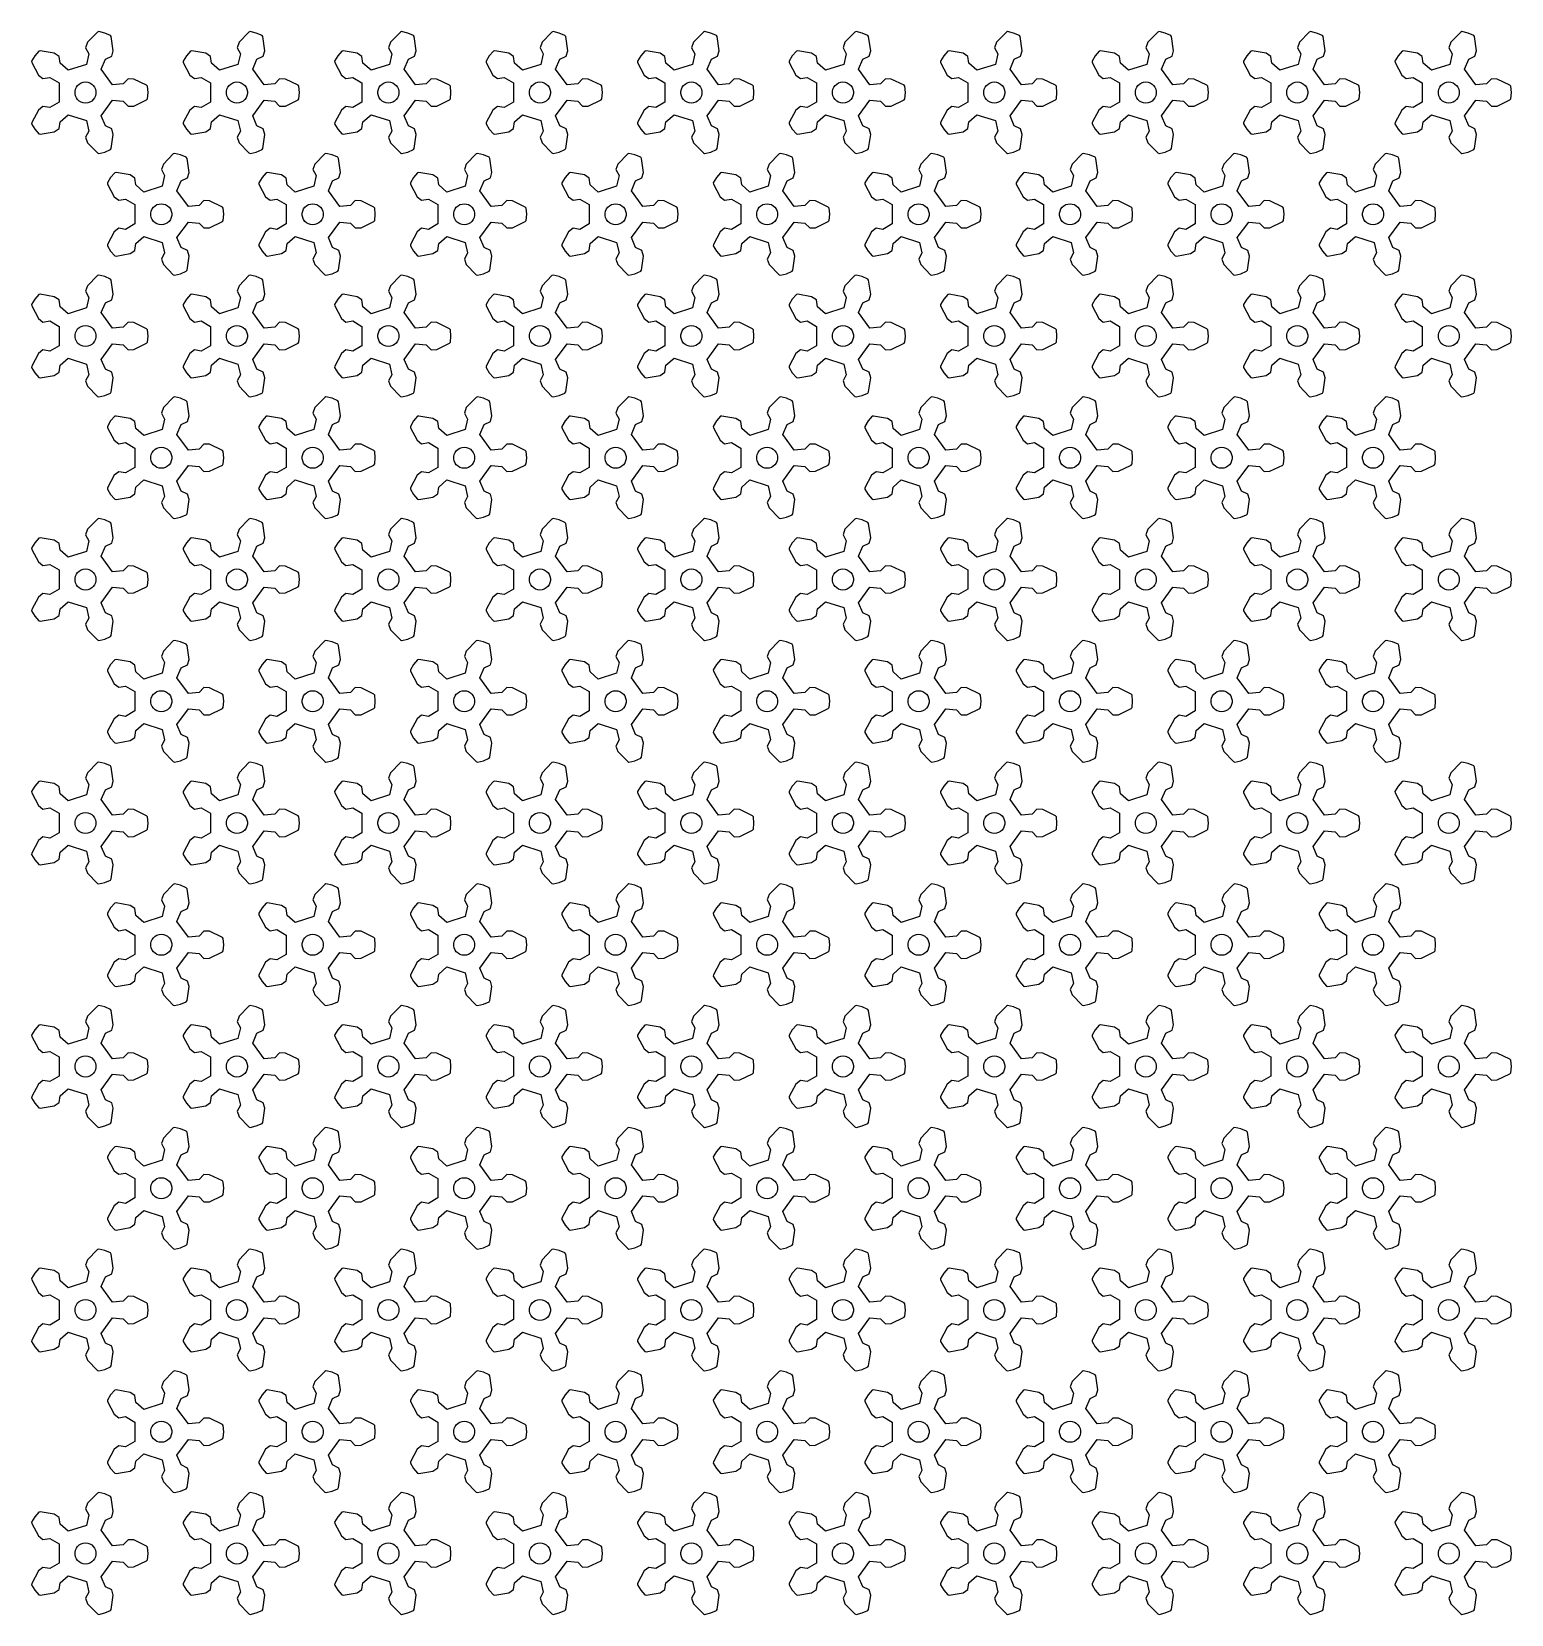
# Model space of a CAD drawing. Extents: x 0 to 211, y 0 to 226.
import ezdxf

# ---------------------------------------------------------------- set-up
doc = ezdxf.new("R2010")
doc.units = 0

msp = doc.modelspace()

# ---------------------------------------------------------------- linework, layer by layer
for p, q in [((7.97, 224.02), (7.69, 223.24)), ((9.38, 225.47), (7.97, 224.02)), ((9.55, 225.54), (9.38, 225.47)), ((10.42, 225.34), (9.55, 225.54)), ((11.24, 224.99), (10.42, 225.34)), ((11.34, 224.83), (11.24, 224.99)), ((11.63, 222.83), (11.34, 224.83)), ((29.55, 224.02), (29.27, 223.24)), ((30.96, 225.47), (29.55, 224.02)), ((31.13, 225.54), (30.96, 225.47)), ((32, 225.34), (31.13, 225.54)), ((32.82, 224.99), (32, 225.34)), ((32.92, 224.83), (32.82, 224.99)), ((33.21, 222.83), (32.92, 224.83)), ((51.13, 224.02), (50.85, 223.24)), ((52.54, 225.47), (51.13, 224.02)), ((52.71, 225.54), (52.54, 225.47)), ((53.58, 225.34), (52.71, 225.54)), ((54.4, 224.99), (53.58, 225.34)), ((54.5, 224.83), (54.4, 224.99)), ((54.79, 222.83), (54.5, 224.83)), ((72.71, 224.02), (72.43, 223.24)), ((74.12, 225.47), (72.71, 224.02)), ((74.29, 225.54), (74.12, 225.47)), ((75.16, 225.34), (74.29, 225.54)), ((75.98, 224.99), (75.16, 225.34)), ((76.08, 224.83), (75.98, 224.99)), ((76.37, 222.83), (76.08, 224.83)), ((94.29, 224.02), (94.01, 223.24)), ((95.7, 225.47), (94.29, 224.02)), ((95.87, 225.54), (95.7, 225.47)), ((96.74, 225.34), (95.87, 225.54)), ((97.56, 224.99), (96.74, 225.34)), ((97.66, 224.83), (97.56, 224.99)), ((97.95, 222.83), (97.66, 224.83)), ((115.87, 224.02), (115.59, 223.24)), ((117.28, 225.47), (115.87, 224.02)), ((117.45, 225.54), (117.28, 225.47)), ((118.32, 225.34), (117.45, 225.54)), ((119.14, 224.99), (118.32, 225.34)), ((119.24, 224.83), (119.14, 224.99)), ((119.53, 222.83), (119.24, 224.83)), ((137.45, 224.02), (137.17, 223.24)), ((138.86, 225.47), (137.45, 224.02)), ((139.03, 225.54), (138.86, 225.47)), ((139.9, 225.34), (139.03, 225.54)), ((140.72, 224.99), (139.9, 225.34)), ((140.82, 224.83), (140.72, 224.99)), ((141.11, 222.83), (140.82, 224.83)), ((159.03, 224.02), (158.75, 223.24)), ((160.44, 225.47), (159.03, 224.02)), ((160.61, 225.54), (160.44, 225.47)), ((161.48, 225.34), (160.61, 225.54)), ((162.3, 224.99), (161.48, 225.34)), ((162.4, 224.83), (162.3, 224.99)), ((162.69, 222.83), (162.4, 224.83)), ((180.61, 224.02), (180.33, 223.24)), ((182.02, 225.47), (180.61, 224.02)), ((182.19, 225.54), (182.02, 225.47)), ((183.06, 225.34), (182.19, 225.54)), ((183.88, 224.99), (183.06, 225.34)), ((183.98, 224.83), (183.88, 224.99)), ((184.27, 222.83), (183.98, 224.83)), ((202.19, 224.02), (201.91, 223.24)), ((203.6, 225.47), (202.19, 224.02)), ((203.77, 225.54), (203.6, 225.47)), ((204.64, 225.34), (203.77, 225.54)), ((205.46, 224.99), (204.64, 225.34)), ((205.56, 224.83), (205.46, 224.99)), ((205.85, 222.83), (205.56, 224.83)), ((0.46, 222.11), (0, 221.34)), ((0, 221.34), (0.01, 221.15)), ((0.01, 221.15), (0.96, 219.36)), ((1.04, 222.78), (0.46, 222.11)), ((1.23, 222.82), (1.04, 222.78)), ((3.22, 222.47), (1.23, 222.82)), ((3.9, 222.01), (3.22, 222.47)), ((4.04, 221.04), (3.9, 222.01)), ((5.19, 220.03), (4.04, 221.04)), ((7.69, 223.24), (8.15, 222.37)), ((8.15, 222.37), (7.81, 220.88)), ((9.91, 220.2), (10.51, 221.6)), ((10.51, 221.6), (11.4, 222.04)), ((11.4, 222.04), (11.63, 222.83)), ((22.04, 222.11), (21.58, 221.34)), ((21.58, 221.34), (21.59, 221.15)), ((21.59, 221.15), (22.54, 219.36)), ((22.62, 222.78), (22.04, 222.11)), ((22.81, 222.82), (22.62, 222.78)), ((24.8, 222.47), (22.81, 222.82)), ((25.48, 222.01), (24.8, 222.47)), ((25.62, 221.04), (25.48, 222.01)), ((26.77, 220.03), (25.62, 221.04)), ((29.27, 223.24), (29.73, 222.37)), ((29.73, 222.37), (29.39, 220.88)), ((31.49, 220.2), (32.09, 221.6)), ((32.09, 221.6), (32.98, 222.04)), ((32.98, 222.04), (33.21, 222.83)), ((43.62, 222.11), (43.16, 221.34)), ((43.16, 221.34), (43.17, 221.15)), ((43.17, 221.15), (44.12, 219.36)), ((44.2, 222.78), (43.62, 222.11)), ((44.39, 222.82), (44.2, 222.78)), ((46.38, 222.47), (44.39, 222.82)), ((47.06, 222.01), (46.38, 222.47)), ((47.2, 221.04), (47.06, 222.01)), ((48.35, 220.03), (47.2, 221.04)), ((50.85, 223.24), (51.31, 222.37)), ((51.31, 222.37), (50.97, 220.88)), ((53.07, 220.2), (53.67, 221.6)), ((53.67, 221.6), (54.56, 222.04)), ((54.56, 222.04), (54.79, 222.83)), ((65.2, 222.11), (64.74, 221.34)), ((64.74, 221.34), (64.75, 221.15)), ((64.75, 221.15), (65.7, 219.36)), ((65.78, 222.78), (65.2, 222.11)), ((65.97, 222.82), (65.78, 222.78)), ((67.96, 222.47), (65.97, 222.82)), ((68.64, 222.01), (67.96, 222.47)), ((68.78, 221.04), (68.64, 222.01)), ((69.93, 220.03), (68.78, 221.04)), ((72.43, 223.24), (72.89, 222.37)), ((72.89, 222.37), (72.55, 220.88)), ((74.65, 220.2), (75.25, 221.6)), ((75.25, 221.6), (76.14, 222.04)), ((76.14, 222.04), (76.37, 222.83)), ((86.78, 222.11), (86.32, 221.34)), ((86.32, 221.34), (86.33, 221.15)), ((86.33, 221.15), (87.28, 219.36)), ((87.36, 222.78), (86.78, 222.11)), ((87.55, 222.82), (87.36, 222.78)), ((89.54, 222.47), (87.55, 222.82)), ((90.22, 222.01), (89.54, 222.47)), ((90.36, 221.04), (90.22, 222.01)), ((91.51, 220.03), (90.36, 221.04)), ((94.01, 223.24), (94.47, 222.37)), ((94.47, 222.37), (94.13, 220.88)), ((96.23, 220.2), (96.83, 221.6)), ((96.83, 221.6), (97.72, 222.04)), ((97.72, 222.04), (97.95, 222.83)), ((108.36, 222.11), (107.9, 221.34)), ((107.9, 221.34), (107.91, 221.15)), ((107.91, 221.15), (108.86, 219.36)), ((108.94, 222.78), (108.36, 222.11)), ((109.13, 222.82), (108.94, 222.78)), ((111.12, 222.47), (109.13, 222.82)), ((111.8, 222.01), (111.12, 222.47)), ((111.94, 221.04), (111.8, 222.01)), ((113.09, 220.03), (111.94, 221.04)), ((115.59, 223.24), (116.05, 222.37)), ((116.05, 222.37), (115.71, 220.88)), ((117.81, 220.2), (118.41, 221.6)), ((118.41, 221.6), (119.3, 222.04)), ((119.3, 222.04), (119.53, 222.83)), ((129.94, 222.11), (129.48, 221.34)), ((129.48, 221.34), (129.49, 221.15)), ((129.49, 221.15), (130.44, 219.36)), ((130.52, 222.78), (129.94, 222.11)), ((130.71, 222.82), (130.52, 222.78)), ((132.7, 222.47), (130.71, 222.82)), ((133.38, 222.01), (132.7, 222.47)), ((133.52, 221.04), (133.38, 222.01)), ((134.67, 220.03), (133.52, 221.04)), ((137.17, 223.24), (137.63, 222.37)), ((137.63, 222.37), (137.29, 220.88)), ((139.39, 220.2), (139.99, 221.6)), ((139.99, 221.6), (140.88, 222.04)), ((140.88, 222.04), (141.11, 222.83)), ((151.52, 222.11), (151.06, 221.34)), ((151.06, 221.34), (151.07, 221.15)), ((151.07, 221.15), (152.02, 219.36)), ((152.1, 222.78), (151.52, 222.11)), ((152.29, 222.82), (152.1, 222.78)), ((154.28, 222.47), (152.29, 222.82)), ((154.96, 222.01), (154.28, 222.47)), ((155.1, 221.04), (154.96, 222.01)), ((156.25, 220.03), (155.1, 221.04)), ((158.75, 223.24), (159.21, 222.37)), ((159.21, 222.37), (158.87, 220.88)), ((160.97, 220.2), (161.57, 221.6)), ((161.57, 221.6), (162.46, 222.04)), ((162.46, 222.04), (162.69, 222.83)), ((173.1, 222.11), (172.64, 221.34)), ((172.64, 221.34), (172.65, 221.15)), ((172.65, 221.15), (173.6, 219.36)), ((173.68, 222.78), (173.1, 222.11)), ((173.87, 222.82), (173.68, 222.78)), ((175.86, 222.47), (173.87, 222.82)), ((176.54, 222.01), (175.86, 222.47)), ((176.68, 221.04), (176.54, 222.01)), ((177.83, 220.03), (176.68, 221.04)), ((180.33, 223.24), (180.79, 222.37)), ((180.79, 222.37), (180.45, 220.88)), ((182.55, 220.2), (183.15, 221.6)), ((183.15, 221.6), (184.04, 222.04)), ((184.04, 222.04), (184.27, 222.83)), ((194.68, 222.11), (194.22, 221.34)), ((194.22, 221.34), (194.23, 221.15)), ((194.23, 221.15), (195.18, 219.36)), ((195.26, 222.78), (194.68, 222.11)), ((195.45, 222.82), (195.26, 222.78)), ((197.44, 222.47), (195.45, 222.82)), ((198.12, 222.01), (197.44, 222.47)), ((198.26, 221.04), (198.12, 222.01)), ((199.41, 220.03), (198.26, 221.04)), ((201.91, 223.24), (202.37, 222.37)), ((202.37, 222.37), (202.03, 220.88)), ((204.13, 220.2), (204.73, 221.6)), ((204.73, 221.6), (205.62, 222.04)), ((205.62, 222.04), (205.85, 222.83)), ((0.96, 219.36), (1.61, 218.86)), ((1.61, 218.86), (2.58, 219.03)), ((2.58, 219.03), (3.9, 218.24)), ((7.81, 220.88), (5.19, 220.03)), ((11.53, 217.97), (9.91, 220.2)), ((13.74, 218.82), (13.05, 218.11)), ((14.56, 218.79), (13.74, 218.82)), ((16.38, 217.9), (14.56, 218.79)), ((22.54, 219.36), (23.19, 218.86)), ((23.19, 218.86), (24.16, 219.03)), ((24.16, 219.03), (25.48, 218.24)), ((29.39, 220.88), (26.77, 220.03)), ((33.11, 217.97), (31.49, 220.2)), ((35.32, 218.82), (34.63, 218.11)), ((36.14, 218.79), (35.32, 218.82)), ((37.96, 217.9), (36.14, 218.79)), ((44.12, 219.36), (44.77, 218.86)), ((44.77, 218.86), (45.74, 219.03)), ((45.74, 219.03), (47.06, 218.24)), ((50.97, 220.88), (48.35, 220.03)), ((54.69, 217.97), (53.07, 220.2)), ((56.9, 218.82), (56.21, 218.11)), ((57.72, 218.79), (56.9, 218.82)), ((59.54, 217.9), (57.72, 218.79)), ((65.7, 219.36), (66.35, 218.86)), ((66.35, 218.86), (67.32, 219.03)), ((67.32, 219.03), (68.64, 218.24)), ((72.55, 220.88), (69.93, 220.03)), ((76.27, 217.97), (74.65, 220.2)), ((78.48, 218.82), (77.79, 218.11)), ((79.3, 218.79), (78.48, 218.82)), ((81.12, 217.9), (79.3, 218.79)), ((87.28, 219.36), (87.93, 218.86)), ((87.93, 218.86), (88.9, 219.03)), ((88.9, 219.03), (90.22, 218.24)), ((94.13, 220.88), (91.51, 220.03)), ((97.85, 217.97), (96.23, 220.2)), ((100.06, 218.82), (99.37, 218.11)), ((100.88, 218.79), (100.06, 218.82)), ((102.7, 217.9), (100.88, 218.79)), ((108.86, 219.36), (109.51, 218.86)), ((109.51, 218.86), (110.48, 219.03)), ((110.48, 219.03), (111.8, 218.24)), ((115.71, 220.88), (113.09, 220.03)), ((119.43, 217.97), (117.81, 220.2)), ((121.64, 218.82), (120.95, 218.11)), ((122.46, 218.79), (121.64, 218.82)), ((124.28, 217.9), (122.46, 218.79)), ((130.44, 219.36), (131.09, 218.86)), ((131.09, 218.86), (132.06, 219.03)), ((132.06, 219.03), (133.38, 218.24)), ((137.29, 220.88), (134.67, 220.03)), ((141.01, 217.97), (139.39, 220.2)), ((143.22, 218.82), (142.53, 218.11)), ((144.04, 218.79), (143.22, 218.82)), ((145.86, 217.9), (144.04, 218.79)), ((152.02, 219.36), (152.67, 218.86)), ((152.67, 218.86), (153.64, 219.03)), ((153.64, 219.03), (154.96, 218.24)), ((158.87, 220.88), (156.25, 220.03)), ((162.59, 217.97), (160.97, 220.2)), ((164.8, 218.82), (164.11, 218.11)), ((165.62, 218.79), (164.8, 218.82)), ((167.44, 217.9), (165.62, 218.79)), ((173.6, 219.36), (174.25, 218.86)), ((174.25, 218.86), (175.22, 219.03)), ((175.22, 219.03), (176.54, 218.24)), ((180.45, 220.88), (177.83, 220.03)), ((184.17, 217.97), (182.55, 220.2)), ((186.38, 218.82), (185.69, 218.11)), ((187.2, 218.79), (186.38, 218.82)), ((189.02, 217.9), (187.2, 218.79)), ((195.18, 219.36), (195.83, 218.86)), ((195.83, 218.86), (196.8, 219.03)), ((196.8, 219.03), (198.12, 218.24)), ((202.03, 220.88), (199.41, 220.03)), ((205.75, 217.97), (204.13, 220.2)), ((207.96, 218.82), (207.27, 218.11)), ((208.78, 218.79), (207.96, 218.82)), ((210.6, 217.9), (208.78, 218.79)), ((3.9, 218.24), (3.9, 215.49)), ((6.18, 217.02), (6.24, 217.33)), ((6.18, 216.71), (6.18, 217.02)), ((6.24, 216.4), (6.18, 216.71)), ((6.24, 217.33), (6.37, 217.62)), ((6.37, 217.62), (6.55, 217.87)), ((6.55, 217.87), (6.79, 218.08)), ((6.79, 218.08), (7.06, 218.24)), ((7.06, 218.24), (7.36, 218.33)), ((7.36, 218.33), (7.67, 218.37)), ((7.67, 218.37), (7.98, 218.33)), ((7.98, 218.33), (8.28, 218.24)), ((8.28, 218.24), (8.55, 218.08)), ((8.55, 218.08), (8.78, 217.87)), ((8.78, 217.87), (8.97, 217.62)), ((8.97, 217.62), (9.09, 217.33)), ((9.09, 217.33), (9.16, 217.02)), ((9.16, 216.71), (9.09, 216.4)), ((9.16, 217.02), (9.16, 216.71)), ((13.05, 218.11), (11.53, 217.97)), ((16.5, 217.75), (16.38, 217.9)), ((16.58, 216.87), (16.5, 217.75)), ((16.5, 215.98), (16.58, 216.87)), ((25.48, 218.24), (25.48, 215.49)), ((27.76, 217.02), (27.82, 217.33)), ((27.76, 216.71), (27.76, 217.02)), ((27.82, 216.4), (27.76, 216.71)), ((27.82, 217.33), (27.95, 217.62)), ((27.95, 217.62), (28.13, 217.87)), ((28.13, 217.87), (28.37, 218.08)), ((28.37, 218.08), (28.64, 218.24)), ((28.64, 218.24), (28.94, 218.33)), ((28.94, 218.33), (29.25, 218.37)), ((29.25, 218.37), (29.56, 218.33)), ((29.56, 218.33), (29.86, 218.24)), ((29.86, 218.24), (30.13, 218.08)), ((30.13, 218.08), (30.36, 217.87)), ((30.36, 217.87), (30.55, 217.62)), ((30.55, 217.62), (30.67, 217.33)), ((30.67, 217.33), (30.74, 217.02)), ((30.74, 216.71), (30.67, 216.4)), ((30.74, 217.02), (30.74, 216.71)), ((34.63, 218.11), (33.11, 217.97)), ((38.08, 217.75), (37.96, 217.9)), ((38.16, 216.87), (38.08, 217.75)), ((38.08, 215.98), (38.16, 216.87)), ((47.06, 218.24), (47.06, 215.49)), ((49.34, 217.02), (49.4, 217.33)), ((49.34, 216.71), (49.34, 217.02)), ((49.4, 216.4), (49.34, 216.71)), ((49.4, 217.33), (49.53, 217.62)), ((49.53, 217.62), (49.71, 217.87)), ((49.71, 217.87), (49.95, 218.08)), ((49.95, 218.08), (50.22, 218.24)), ((50.22, 218.24), (50.52, 218.33)), ((50.52, 218.33), (50.83, 218.37)), ((50.83, 218.37), (51.14, 218.33)), ((51.14, 218.33), (51.44, 218.24)), ((51.44, 218.24), (51.71, 218.08)), ((51.71, 218.08), (51.94, 217.87)), ((51.94, 217.87), (52.13, 217.62)), ((52.13, 217.62), (52.25, 217.33)), ((52.25, 217.33), (52.32, 217.02)), ((52.32, 216.71), (52.25, 216.4)), ((52.32, 217.02), (52.32, 216.71)), ((56.21, 218.11), (54.69, 217.97)), ((59.66, 217.75), (59.54, 217.9)), ((59.74, 216.87), (59.66, 217.75)), ((59.66, 215.98), (59.74, 216.87)), ((68.64, 218.24), (68.64, 215.49)), ((70.92, 217.02), (70.98, 217.33)), ((70.92, 216.71), (70.92, 217.02)), ((70.98, 216.4), (70.92, 216.71)), ((70.98, 217.33), (71.11, 217.62)), ((71.11, 217.62), (71.29, 217.87)), ((71.29, 217.87), (71.53, 218.08)), ((71.53, 218.08), (71.8, 218.24)), ((71.8, 218.24), (72.1, 218.33)), ((72.1, 218.33), (72.41, 218.37)), ((72.41, 218.37), (72.72, 218.33)), ((72.72, 218.33), (73.02, 218.24)), ((73.02, 218.24), (73.29, 218.08)), ((73.29, 218.08), (73.52, 217.87)), ((73.52, 217.87), (73.71, 217.62)), ((73.71, 217.62), (73.83, 217.33)), ((73.83, 217.33), (73.9, 217.02)), ((73.9, 216.71), (73.83, 216.4)), ((73.9, 217.02), (73.9, 216.71)), ((77.79, 218.11), (76.27, 217.97)), ((81.24, 217.75), (81.12, 217.9)), ((81.32, 216.87), (81.24, 217.75)), ((81.24, 215.98), (81.32, 216.87)), ((90.22, 218.24), (90.22, 215.49)), ((92.5, 217.02), (92.56, 217.33)), ((92.5, 216.71), (92.5, 217.02)), ((92.56, 216.4), (92.5, 216.71)), ((92.56, 217.33), (92.69, 217.62)), ((92.69, 217.62), (92.87, 217.87)), ((92.87, 217.87), (93.11, 218.08)), ((93.11, 218.08), (93.38, 218.24)), ((93.38, 218.24), (93.68, 218.33)), ((93.68, 218.33), (93.99, 218.37)), ((93.99, 218.37), (94.3, 218.33)), ((94.3, 218.33), (94.6, 218.24)), ((94.6, 218.24), (94.87, 218.08)), ((94.87, 218.08), (95.1, 217.87)), ((95.1, 217.87), (95.29, 217.62)), ((95.29, 217.62), (95.41, 217.33)), ((95.41, 217.33), (95.48, 217.02)), ((95.48, 216.71), (95.41, 216.4)), ((95.48, 217.02), (95.48, 216.71)), ((99.37, 218.11), (97.85, 217.97)), ((102.82, 217.75), (102.7, 217.9)), ((102.9, 216.87), (102.82, 217.75)), ((102.82, 215.98), (102.9, 216.87)), ((111.8, 218.24), (111.8, 215.49)), ((114.08, 217.02), (114.14, 217.33)), ((114.08, 216.71), (114.08, 217.02)), ((114.14, 216.4), (114.08, 216.71)), ((114.14, 217.33), (114.27, 217.62)), ((114.27, 217.62), (114.45, 217.87)), ((114.45, 217.87), (114.69, 218.08)), ((114.69, 218.08), (114.96, 218.24)), ((114.96, 218.24), (115.26, 218.33)), ((115.26, 218.33), (115.57, 218.37)), ((115.57, 218.37), (115.88, 218.33)), ((115.88, 218.33), (116.18, 218.24)), ((116.18, 218.24), (116.45, 218.08)), ((116.45, 218.08), (116.68, 217.87)), ((116.68, 217.87), (116.87, 217.62)), ((116.87, 217.62), (116.99, 217.33)), ((116.99, 217.33), (117.06, 217.02)), ((117.06, 216.71), (116.99, 216.4)), ((117.06, 217.02), (117.06, 216.71)), ((120.95, 218.11), (119.43, 217.97)), ((124.4, 217.75), (124.28, 217.9)), ((124.48, 216.87), (124.4, 217.75)), ((124.4, 215.98), (124.48, 216.87)), ((133.38, 218.24), (133.38, 215.49)), ((135.66, 217.02), (135.72, 217.33)), ((135.66, 216.71), (135.66, 217.02)), ((135.72, 216.4), (135.66, 216.71)), ((135.72, 217.33), (135.85, 217.62)), ((135.85, 217.62), (136.03, 217.87)), ((136.03, 217.87), (136.27, 218.08)), ((136.27, 218.08), (136.54, 218.24)), ((136.54, 218.24), (136.84, 218.33)), ((136.84, 218.33), (137.15, 218.37)), ((137.15, 218.37), (137.46, 218.33)), ((137.46, 218.33), (137.76, 218.24)), ((137.76, 218.24), (138.03, 218.08)), ((138.03, 218.08), (138.26, 217.87)), ((138.26, 217.87), (138.45, 217.62)), ((138.45, 217.62), (138.57, 217.33)), ((138.57, 217.33), (138.64, 217.02)), ((138.64, 216.71), (138.57, 216.4)), ((138.64, 217.02), (138.64, 216.71)), ((142.53, 218.11), (141.01, 217.97)), ((145.98, 217.75), (145.86, 217.9)), ((146.06, 216.87), (145.98, 217.75)), ((145.98, 215.98), (146.06, 216.87)), ((154.96, 218.24), (154.96, 215.49)), ((157.24, 217.02), (157.3, 217.33)), ((157.24, 216.71), (157.24, 217.02)), ((157.3, 216.4), (157.24, 216.71)), ((157.3, 217.33), (157.43, 217.62)), ((157.43, 217.62), (157.61, 217.87)), ((157.61, 217.87), (157.85, 218.08)), ((157.85, 218.08), (158.12, 218.24)), ((158.12, 218.24), (158.42, 218.33)), ((158.42, 218.33), (158.73, 218.37)), ((158.73, 218.37), (159.04, 218.33)), ((159.04, 218.33), (159.34, 218.24)), ((159.34, 218.24), (159.61, 218.08)), ((159.61, 218.08), (159.84, 217.87)), ((159.84, 217.87), (160.03, 217.62)), ((160.03, 217.62), (160.15, 217.33)), ((160.15, 217.33), (160.22, 217.02)), ((160.22, 216.71), (160.15, 216.4)), ((160.22, 217.02), (160.22, 216.71)), ((164.11, 218.11), (162.59, 217.97)), ((167.56, 217.75), (167.44, 217.9)), ((167.64, 216.87), (167.56, 217.75)), ((167.56, 215.98), (167.64, 216.87)), ((176.54, 218.24), (176.54, 215.49)), ((178.82, 217.02), (178.88, 217.33)), ((178.82, 216.71), (178.82, 217.02)), ((178.88, 216.4), (178.82, 216.71)), ((178.88, 217.33), (179.01, 217.62)), ((179.01, 217.62), (179.19, 217.87)), ((179.19, 217.87), (179.43, 218.08)), ((179.43, 218.08), (179.7, 218.24)), ((179.7, 218.24), (180, 218.33)), ((180, 218.33), (180.31, 218.37)), ((180.31, 218.37), (180.62, 218.33)), ((180.62, 218.33), (180.92, 218.24)), ((180.92, 218.24), (181.19, 218.08)), ((181.19, 218.08), (181.42, 217.87)), ((181.42, 217.87), (181.61, 217.62)), ((181.61, 217.62), (181.73, 217.33)), ((181.73, 217.33), (181.8, 217.02)), ((181.8, 216.71), (181.73, 216.4)), ((181.8, 217.02), (181.8, 216.71)), ((185.69, 218.11), (184.17, 217.97)), ((189.14, 217.75), (189.02, 217.9)), ((189.22, 216.87), (189.14, 217.75)), ((189.14, 215.98), (189.22, 216.87)), ((198.12, 218.24), (198.12, 215.49)), ((200.4, 217.02), (200.46, 217.33)), ((200.4, 216.71), (200.4, 217.02)), ((200.46, 216.4), (200.4, 216.71)), ((200.46, 217.33), (200.59, 217.62)), ((200.59, 217.62), (200.77, 217.87)), ((200.77, 217.87), (201.01, 218.08)), ((201.01, 218.08), (201.28, 218.24)), ((201.28, 218.24), (201.58, 218.33)), ((201.58, 218.33), (201.89, 218.37)), ((201.89, 218.37), (202.2, 218.33)), ((202.2, 218.33), (202.5, 218.24)), ((202.5, 218.24), (202.77, 218.08)), ((202.77, 218.08), (203, 217.87)), ((203, 217.87), (203.19, 217.62)), ((203.19, 217.62), (203.31, 217.33)), ((203.31, 217.33), (203.38, 217.02)), ((203.38, 216.71), (203.31, 216.4)), ((203.38, 217.02), (203.38, 216.71)), ((207.27, 218.11), (205.75, 217.97)), ((210.72, 217.75), (210.6, 217.9)), ((210.8, 216.87), (210.72, 217.75)), ((210.72, 215.98), (210.8, 216.87)), ((0.96, 214.37), (0.01, 212.58)), ((1.61, 214.88), (0.96, 214.37)), ((2.58, 214.71), (1.61, 214.88)), ((3.9, 215.49), (2.58, 214.71)), ((6.37, 216.12), (6.24, 216.4)), ((6.55, 215.86), (6.37, 216.12)), ((6.79, 215.65), (6.55, 215.86)), ((7.06, 215.5), (6.79, 215.65)), ((7.36, 215.4), (7.06, 215.5)), ((7.67, 215.37), (7.36, 215.4)), ((7.98, 215.4), (7.67, 215.37)), ((8.28, 215.5), (7.98, 215.4)), ((8.55, 215.65), (8.28, 215.5)), ((8.78, 215.86), (8.55, 215.65)), ((8.97, 216.12), (8.78, 215.86)), ((9.09, 216.4), (8.97, 216.12)), ((9.91, 213.54), (11.53, 215.76)), ((11.53, 215.76), (13.05, 215.62)), ((13.05, 215.62), (13.74, 214.92)), ((13.74, 214.92), (14.56, 214.94)), ((14.56, 214.94), (16.38, 215.83)), ((16.38, 215.83), (16.5, 215.98)), ((22.54, 214.37), (21.59, 212.58)), ((23.19, 214.88), (22.54, 214.37)), ((24.16, 214.71), (23.19, 214.88)), ((25.48, 215.49), (24.16, 214.71)), ((27.95, 216.12), (27.82, 216.4)), ((28.13, 215.86), (27.95, 216.12)), ((28.37, 215.65), (28.13, 215.86)), ((28.64, 215.5), (28.37, 215.65)), ((28.94, 215.4), (28.64, 215.5)), ((29.25, 215.37), (28.94, 215.4)), ((29.56, 215.4), (29.25, 215.37)), ((29.86, 215.5), (29.56, 215.4)), ((30.13, 215.65), (29.86, 215.5)), ((30.36, 215.86), (30.13, 215.65)), ((30.55, 216.12), (30.36, 215.86)), ((30.67, 216.4), (30.55, 216.12)), ((31.49, 213.54), (33.11, 215.76)), ((33.11, 215.76), (34.63, 215.62)), ((34.63, 215.62), (35.32, 214.92)), ((35.32, 214.92), (36.14, 214.94)), ((36.14, 214.94), (37.96, 215.83)), ((37.96, 215.83), (38.08, 215.98)), ((44.12, 214.37), (43.17, 212.58)), ((44.77, 214.88), (44.12, 214.37)), ((45.74, 214.71), (44.77, 214.88)), ((47.06, 215.49), (45.74, 214.71)), ((49.53, 216.12), (49.4, 216.4)), ((49.71, 215.86), (49.53, 216.12)), ((49.95, 215.65), (49.71, 215.86)), ((50.22, 215.5), (49.95, 215.65)), ((50.52, 215.4), (50.22, 215.5)), ((50.83, 215.37), (50.52, 215.4)), ((51.14, 215.4), (50.83, 215.37)), ((51.44, 215.5), (51.14, 215.4)), ((51.71, 215.65), (51.44, 215.5)), ((51.94, 215.86), (51.71, 215.65)), ((52.13, 216.12), (51.94, 215.86)), ((52.25, 216.4), (52.13, 216.12)), ((53.07, 213.54), (54.69, 215.76)), ((54.69, 215.76), (56.21, 215.62)), ((56.21, 215.62), (56.9, 214.92)), ((56.9, 214.92), (57.72, 214.94)), ((57.72, 214.94), (59.54, 215.83)), ((59.54, 215.83), (59.66, 215.98)), ((65.7, 214.37), (64.75, 212.58)), ((66.35, 214.88), (65.7, 214.37)), ((67.32, 214.71), (66.35, 214.88)), ((68.64, 215.49), (67.32, 214.71)), ((71.11, 216.12), (70.98, 216.4)), ((71.29, 215.86), (71.11, 216.12)), ((71.53, 215.65), (71.29, 215.86)), ((71.8, 215.5), (71.53, 215.65)), ((72.1, 215.4), (71.8, 215.5)), ((72.41, 215.37), (72.1, 215.4)), ((72.72, 215.4), (72.41, 215.37)), ((73.02, 215.5), (72.72, 215.4)), ((73.29, 215.65), (73.02, 215.5)), ((73.52, 215.86), (73.29, 215.65)), ((73.71, 216.12), (73.52, 215.86)), ((73.83, 216.4), (73.71, 216.12)), ((74.65, 213.54), (76.27, 215.76)), ((76.27, 215.76), (77.79, 215.62)), ((77.79, 215.62), (78.48, 214.92)), ((78.48, 214.92), (79.3, 214.94)), ((79.3, 214.94), (81.12, 215.83)), ((81.12, 215.83), (81.24, 215.98)), ((87.28, 214.37), (86.33, 212.58)), ((87.93, 214.88), (87.28, 214.37)), ((88.9, 214.71), (87.93, 214.88)), ((90.22, 215.49), (88.9, 214.71)), ((92.69, 216.12), (92.56, 216.4)), ((92.87, 215.86), (92.69, 216.12)), ((93.11, 215.65), (92.87, 215.86)), ((93.38, 215.5), (93.11, 215.65)), ((93.68, 215.4), (93.38, 215.5)), ((93.99, 215.37), (93.68, 215.4)), ((94.3, 215.4), (93.99, 215.37)), ((94.6, 215.5), (94.3, 215.4)), ((94.87, 215.65), (94.6, 215.5)), ((95.1, 215.86), (94.87, 215.65)), ((95.29, 216.12), (95.1, 215.86)), ((95.41, 216.4), (95.29, 216.12)), ((96.23, 213.54), (97.85, 215.76)), ((97.85, 215.76), (99.37, 215.62)), ((99.37, 215.62), (100.06, 214.92)), ((100.06, 214.92), (100.88, 214.94)), ((100.88, 214.94), (102.7, 215.83)), ((102.7, 215.83), (102.82, 215.98)), ((108.86, 214.37), (107.91, 212.58)), ((109.51, 214.88), (108.86, 214.37)), ((110.48, 214.71), (109.51, 214.88)), ((111.8, 215.49), (110.48, 214.71)), ((114.27, 216.12), (114.14, 216.4)), ((114.45, 215.86), (114.27, 216.12)), ((114.69, 215.65), (114.45, 215.86)), ((114.96, 215.5), (114.69, 215.65)), ((115.26, 215.4), (114.96, 215.5)), ((115.57, 215.37), (115.26, 215.4)), ((115.88, 215.4), (115.57, 215.37)), ((116.18, 215.5), (115.88, 215.4)), ((116.45, 215.65), (116.18, 215.5)), ((116.68, 215.86), (116.45, 215.65)), ((116.87, 216.12), (116.68, 215.86)), ((116.99, 216.4), (116.87, 216.12)), ((117.81, 213.54), (119.43, 215.76)), ((119.43, 215.76), (120.95, 215.62)), ((120.95, 215.62), (121.64, 214.92)), ((121.64, 214.92), (122.46, 214.94)), ((122.46, 214.94), (124.28, 215.83)), ((124.28, 215.83), (124.4, 215.98)), ((130.44, 214.37), (129.49, 212.58)), ((131.09, 214.88), (130.44, 214.37)), ((132.06, 214.71), (131.09, 214.88)), ((133.38, 215.49), (132.06, 214.71)), ((135.85, 216.12), (135.72, 216.4)), ((136.03, 215.86), (135.85, 216.12)), ((136.27, 215.65), (136.03, 215.86)), ((136.54, 215.5), (136.27, 215.65)), ((136.84, 215.4), (136.54, 215.5)), ((137.15, 215.37), (136.84, 215.4)), ((137.46, 215.4), (137.15, 215.37)), ((137.76, 215.5), (137.46, 215.4)), ((138.03, 215.65), (137.76, 215.5)), ((138.26, 215.86), (138.03, 215.65)), ((138.45, 216.12), (138.26, 215.86)), ((138.57, 216.4), (138.45, 216.12)), ((139.39, 213.54), (141.01, 215.76)), ((141.01, 215.76), (142.53, 215.62)), ((142.53, 215.62), (143.22, 214.92)), ((143.22, 214.92), (144.04, 214.94)), ((144.04, 214.94), (145.86, 215.83)), ((145.86, 215.83), (145.98, 215.98)), ((152.02, 214.37), (151.07, 212.58)), ((152.67, 214.88), (152.02, 214.37)), ((153.64, 214.71), (152.67, 214.88)), ((154.96, 215.49), (153.64, 214.71)), ((157.43, 216.12), (157.3, 216.4)), ((157.61, 215.86), (157.43, 216.12)), ((157.85, 215.65), (157.61, 215.86)), ((158.12, 215.5), (157.85, 215.65)), ((158.42, 215.4), (158.12, 215.5)), ((158.73, 215.37), (158.42, 215.4)), ((159.04, 215.4), (158.73, 215.37)), ((159.34, 215.5), (159.04, 215.4)), ((159.61, 215.65), (159.34, 215.5)), ((159.84, 215.86), (159.61, 215.65)), ((160.03, 216.12), (159.84, 215.86)), ((160.15, 216.4), (160.03, 216.12)), ((160.97, 213.54), (162.59, 215.76)), ((162.59, 215.76), (164.11, 215.62)), ((164.11, 215.62), (164.8, 214.92)), ((164.8, 214.92), (165.62, 214.94)), ((165.62, 214.94), (167.44, 215.83)), ((167.44, 215.83), (167.56, 215.98)), ((173.6, 214.37), (172.65, 212.58)), ((174.25, 214.88), (173.6, 214.37)), ((175.22, 214.71), (174.25, 214.88)), ((176.54, 215.49), (175.22, 214.71)), ((179.01, 216.12), (178.88, 216.4)), ((179.19, 215.86), (179.01, 216.12)), ((179.43, 215.65), (179.19, 215.86)), ((179.7, 215.5), (179.43, 215.65)), ((180, 215.4), (179.7, 215.5)), ((180.31, 215.37), (180, 215.4)), ((180.62, 215.4), (180.31, 215.37)), ((180.92, 215.5), (180.62, 215.4)), ((181.19, 215.65), (180.92, 215.5)), ((181.42, 215.86), (181.19, 215.65)), ((181.61, 216.12), (181.42, 215.86)), ((181.73, 216.4), (181.61, 216.12)), ((182.55, 213.54), (184.17, 215.76)), ((184.17, 215.76), (185.69, 215.62)), ((185.69, 215.62), (186.38, 214.92)), ((186.38, 214.92), (187.2, 214.94)), ((187.2, 214.94), (189.02, 215.83)), ((189.02, 215.83), (189.14, 215.98)), ((195.18, 214.37), (194.23, 212.58)), ((195.83, 214.88), (195.18, 214.37)), ((196.8, 214.71), (195.83, 214.88)), ((198.12, 215.49), (196.8, 214.71)), ((200.59, 216.12), (200.46, 216.4)), ((200.77, 215.86), (200.59, 216.12)), ((201.01, 215.65), (200.77, 215.86)), ((201.28, 215.5), (201.01, 215.65)), ((201.58, 215.4), (201.28, 215.5)), ((201.89, 215.37), (201.58, 215.4)), ((202.2, 215.4), (201.89, 215.37)), ((202.5, 215.5), (202.2, 215.4)), ((202.77, 215.65), (202.5, 215.5)), ((203, 215.86), (202.77, 215.65)), ((203.19, 216.12), (203, 215.86)), ((203.31, 216.4), (203.19, 216.12)), ((204.13, 213.54), (205.75, 215.76)), ((205.75, 215.76), (207.27, 215.62)), ((207.27, 215.62), (207.96, 214.92)), ((207.96, 214.92), (208.78, 214.94)), ((208.78, 214.94), (210.6, 215.83)), ((210.6, 215.83), (210.72, 215.98)), ((0.01, 212.58), (0, 212.39)), ((0, 212.39), (0.46, 211.63)), ((3.9, 211.72), (4.04, 212.69)), ((4.04, 212.69), (5.19, 213.71)), ((5.19, 213.71), (7.81, 212.86)), ((7.81, 212.86), (8.15, 211.36)), ((10.51, 212.13), (9.91, 213.54)), ((11.4, 211.7), (10.51, 212.13)), ((21.59, 212.58), (21.58, 212.39)), ((21.58, 212.39), (22.04, 211.63)), ((25.48, 211.72), (25.62, 212.69)), ((25.62, 212.69), (26.77, 213.71)), ((26.77, 213.71), (29.39, 212.86)), ((29.39, 212.86), (29.73, 211.36)), ((32.09, 212.13), (31.49, 213.54)), ((32.98, 211.7), (32.09, 212.13)), ((43.17, 212.58), (43.16, 212.39)), ((43.16, 212.39), (43.62, 211.63)), ((47.06, 211.72), (47.2, 212.69)), ((47.2, 212.69), (48.35, 213.71)), ((48.35, 213.71), (50.97, 212.86)), ((50.97, 212.86), (51.31, 211.36)), ((53.67, 212.13), (53.07, 213.54)), ((54.56, 211.7), (53.67, 212.13)), ((64.75, 212.58), (64.74, 212.39)), ((64.74, 212.39), (65.2, 211.63)), ((68.64, 211.72), (68.78, 212.69)), ((68.78, 212.69), (69.93, 213.71)), ((69.93, 213.71), (72.55, 212.86)), ((72.55, 212.86), (72.89, 211.36)), ((75.25, 212.13), (74.65, 213.54)), ((76.14, 211.7), (75.25, 212.13)), ((86.33, 212.58), (86.32, 212.39)), ((86.32, 212.39), (86.78, 211.63)), ((90.22, 211.72), (90.36, 212.69)), ((90.36, 212.69), (91.51, 213.71)), ((91.51, 213.71), (94.13, 212.86)), ((94.13, 212.86), (94.47, 211.36)), ((96.83, 212.13), (96.23, 213.54)), ((97.72, 211.7), (96.83, 212.13)), ((107.91, 212.58), (107.9, 212.39)), ((107.9, 212.39), (108.36, 211.63)), ((111.8, 211.72), (111.94, 212.69)), ((111.94, 212.69), (113.09, 213.71)), ((113.09, 213.71), (115.71, 212.86)), ((115.71, 212.86), (116.05, 211.36)), ((118.41, 212.13), (117.81, 213.54)), ((119.3, 211.7), (118.41, 212.13)), ((129.49, 212.58), (129.48, 212.39)), ((129.48, 212.39), (129.94, 211.63)), ((133.38, 211.72), (133.52, 212.69)), ((133.52, 212.69), (134.67, 213.71)), ((134.67, 213.71), (137.29, 212.86)), ((137.29, 212.86), (137.63, 211.36)), ((139.99, 212.13), (139.39, 213.54)), ((140.88, 211.7), (139.99, 212.13)), ((151.07, 212.58), (151.06, 212.39)), ((151.06, 212.39), (151.52, 211.63)), ((154.96, 211.72), (155.1, 212.69)), ((155.1, 212.69), (156.25, 213.71)), ((156.25, 213.71), (158.87, 212.86)), ((158.87, 212.86), (159.21, 211.36)), ((161.57, 212.13), (160.97, 213.54)), ((162.46, 211.7), (161.57, 212.13)), ((172.65, 212.58), (172.64, 212.39)), ((172.64, 212.39), (173.1, 211.63)), ((176.54, 211.72), (176.68, 212.69)), ((176.68, 212.69), (177.83, 213.71)), ((177.83, 213.71), (180.45, 212.86)), ((180.45, 212.86), (180.79, 211.36)), ((183.15, 212.13), (182.55, 213.54)), ((184.04, 211.7), (183.15, 212.13)), ((194.23, 212.58), (194.22, 212.39)), ((194.22, 212.39), (194.68, 211.63)), ((198.12, 211.72), (198.26, 212.69)), ((198.26, 212.69), (199.41, 213.71)), ((199.41, 213.71), (202.03, 212.86)), ((202.03, 212.86), (202.37, 211.36)), ((204.73, 212.13), (204.13, 213.54)), ((205.62, 211.7), (204.73, 212.13)), ((0.46, 211.63), (1.04, 210.96)), ((1.04, 210.96), (1.23, 210.91)), ((1.23, 210.91), (3.22, 211.26)), ((3.22, 211.26), (3.9, 211.72)), ((8.15, 211.36), (7.69, 210.49)), ((7.69, 210.49), (7.97, 209.72)), ((11.34, 208.9), (11.63, 210.9)), ((11.63, 210.9), (11.4, 211.7)), ((22.04, 211.63), (22.62, 210.96)), ((22.62, 210.96), (22.81, 210.91)), ((22.81, 210.91), (24.8, 211.26)), ((24.8, 211.26), (25.48, 211.72)), ((29.73, 211.36), (29.27, 210.49)), ((29.27, 210.49), (29.55, 209.72)), ((32.92, 208.9), (33.21, 210.9)), ((33.21, 210.9), (32.98, 211.7)), ((43.62, 211.63), (44.2, 210.96)), ((44.2, 210.96), (44.39, 210.91)), ((44.39, 210.91), (46.38, 211.26)), ((46.38, 211.26), (47.06, 211.72)), ((51.31, 211.36), (50.85, 210.49)), ((50.85, 210.49), (51.13, 209.72)), ((54.5, 208.9), (54.79, 210.9)), ((54.79, 210.9), (54.56, 211.7)), ((65.2, 211.63), (65.78, 210.96)), ((65.78, 210.96), (65.97, 210.91)), ((65.97, 210.91), (67.96, 211.26)), ((67.96, 211.26), (68.64, 211.72)), ((72.89, 211.36), (72.43, 210.49)), ((72.43, 210.49), (72.71, 209.72)), ((76.08, 208.9), (76.37, 210.9)), ((76.37, 210.9), (76.14, 211.7)), ((86.78, 211.63), (87.36, 210.96)), ((87.36, 210.96), (87.55, 210.91)), ((87.55, 210.91), (89.54, 211.26)), ((89.54, 211.26), (90.22, 211.72)), ((94.47, 211.36), (94.01, 210.49)), ((94.01, 210.49), (94.29, 209.72)), ((97.66, 208.9), (97.95, 210.9)), ((97.95, 210.9), (97.72, 211.7)), ((108.36, 211.63), (108.94, 210.96)), ((108.94, 210.96), (109.13, 210.91)), ((109.13, 210.91), (111.12, 211.26)), ((111.12, 211.26), (111.8, 211.72)), ((116.05, 211.36), (115.59, 210.49)), ((115.59, 210.49), (115.87, 209.72)), ((119.24, 208.9), (119.53, 210.9)), ((119.53, 210.9), (119.3, 211.7)), ((129.94, 211.63), (130.52, 210.96)), ((130.52, 210.96), (130.71, 210.91)), ((130.71, 210.91), (132.7, 211.26)), ((132.7, 211.26), (133.38, 211.72)), ((137.63, 211.36), (137.17, 210.49)), ((137.17, 210.49), (137.45, 209.72)), ((140.82, 208.9), (141.11, 210.9)), ((141.11, 210.9), (140.88, 211.7)), ((151.52, 211.63), (152.1, 210.96)), ((152.1, 210.96), (152.29, 210.91)), ((152.29, 210.91), (154.28, 211.26)), ((154.28, 211.26), (154.96, 211.72)), ((159.21, 211.36), (158.75, 210.49)), ((158.75, 210.49), (159.03, 209.72)), ((162.4, 208.9), (162.69, 210.9)), ((162.69, 210.9), (162.46, 211.7)), ((173.1, 211.63), (173.68, 210.96)), ((173.68, 210.96), (173.87, 210.91)), ((173.87, 210.91), (175.86, 211.26)), ((175.86, 211.26), (176.54, 211.72)), ((180.79, 211.36), (180.33, 210.49)), ((180.33, 210.49), (180.61, 209.72)), ((183.98, 208.9), (184.27, 210.9)), ((184.27, 210.9), (184.04, 211.7)), ((194.68, 211.63), (195.26, 210.96)), ((195.26, 210.96), (195.45, 210.91)), ((195.45, 210.91), (197.44, 211.26)), ((197.44, 211.26), (198.12, 211.72)), ((202.37, 211.36), (201.91, 210.49)), ((201.91, 210.49), (202.19, 209.72)), ((205.56, 208.9), (205.85, 210.9)), ((205.85, 210.9), (205.62, 211.7)), ((7.97, 209.72), (9.38, 208.26)), ((9.38, 208.26), (9.55, 208.19)), ((9.55, 208.19), (10.42, 208.39)), ((10.42, 208.39), (11.24, 208.74)), ((11.24, 208.74), (11.34, 208.9)), ((20.17, 208.12), (18.76, 206.67)), ((20.34, 208.19), (20.17, 208.12)), ((21.21, 207.99), (20.34, 208.19)), ((22.03, 207.64), (21.21, 207.99)), ((22.13, 207.48), (22.03, 207.64)), ((29.55, 209.72), (30.96, 208.26)), ((30.96, 208.26), (31.13, 208.19)), ((31.13, 208.19), (32, 208.39)), ((32, 208.39), (32.82, 208.74)), ((32.82, 208.74), (32.92, 208.9)), ((41.75, 208.12), (40.34, 206.67)), ((41.92, 208.19), (41.75, 208.12)), ((42.79, 207.99), (41.92, 208.19)), ((43.61, 207.64), (42.79, 207.99)), ((43.71, 207.48), (43.61, 207.64)), ((51.13, 209.72), (52.54, 208.26)), ((52.54, 208.26), (52.71, 208.19)), ((52.71, 208.19), (53.58, 208.39)), ((53.58, 208.39), (54.4, 208.74)), ((54.4, 208.74), (54.5, 208.9)), ((63.33, 208.12), (61.92, 206.67)), ((63.5, 208.19), (63.33, 208.12)), ((64.37, 207.99), (63.5, 208.19)), ((65.19, 207.64), (64.37, 207.99)), ((65.29, 207.48), (65.19, 207.64)), ((72.71, 209.72), (74.12, 208.26)), ((74.12, 208.26), (74.29, 208.19)), ((74.29, 208.19), (75.16, 208.39)), ((75.16, 208.39), (75.98, 208.74)), ((75.98, 208.74), (76.08, 208.9)), ((84.91, 208.12), (83.5, 206.67)), ((85.08, 208.19), (84.91, 208.12)), ((85.95, 207.99), (85.08, 208.19)), ((86.77, 207.64), (85.95, 207.99)), ((86.87, 207.48), (86.77, 207.64)), ((94.29, 209.72), (95.7, 208.26)), ((95.7, 208.26), (95.87, 208.19)), ((95.87, 208.19), (96.74, 208.39)), ((96.74, 208.39), (97.56, 208.74)), ((97.56, 208.74), (97.66, 208.9)), ((106.49, 208.12), (105.08, 206.67)), ((106.66, 208.19), (106.49, 208.12)), ((107.53, 207.99), (106.66, 208.19)), ((108.35, 207.64), (107.53, 207.99)), ((108.45, 207.48), (108.35, 207.64)), ((115.87, 209.72), (117.28, 208.26)), ((117.28, 208.26), (117.45, 208.19)), ((117.45, 208.19), (118.32, 208.39)), ((118.32, 208.39), (119.14, 208.74)), ((119.14, 208.74), (119.24, 208.9)), ((128.07, 208.12), (126.66, 206.67)), ((128.24, 208.19), (128.07, 208.12)), ((129.11, 207.99), (128.24, 208.19)), ((129.93, 207.64), (129.11, 207.99)), ((130.03, 207.48), (129.93, 207.64)), ((137.45, 209.72), (138.86, 208.26)), ((138.86, 208.26), (139.03, 208.19)), ((139.03, 208.19), (139.9, 208.39)), ((139.9, 208.39), (140.72, 208.74)), ((140.72, 208.74), (140.82, 208.9)), ((149.65, 208.12), (148.24, 206.67)), ((149.82, 208.19), (149.65, 208.12)), ((150.69, 207.99), (149.82, 208.19)), ((151.51, 207.64), (150.69, 207.99)), ((151.61, 207.48), (151.51, 207.64)), ((159.03, 209.72), (160.44, 208.26)), ((160.44, 208.26), (160.61, 208.19)), ((160.61, 208.19), (161.48, 208.39)), ((161.48, 208.39), (162.3, 208.74)), ((162.3, 208.74), (162.4, 208.9)), ((171.23, 208.12), (169.82, 206.67)), ((171.4, 208.19), (171.23, 208.12)), ((172.27, 207.99), (171.4, 208.19)), ((173.09, 207.64), (172.27, 207.99)), ((173.19, 207.48), (173.09, 207.64)), ((180.61, 209.72), (182.02, 208.26)), ((182.02, 208.26), (182.19, 208.19)), ((182.19, 208.19), (183.06, 208.39)), ((183.06, 208.39), (183.88, 208.74)), ((183.88, 208.74), (183.98, 208.9)), ((192.81, 208.12), (191.4, 206.67)), ((192.98, 208.19), (192.81, 208.12)), ((193.85, 207.99), (192.98, 208.19)), ((194.67, 207.64), (193.85, 207.99)), ((194.77, 207.48), (194.67, 207.64)), ((202.19, 209.72), (203.6, 208.26)), ((203.6, 208.26), (203.77, 208.19)), ((203.77, 208.19), (204.64, 208.39)), ((204.64, 208.39), (205.46, 208.74)), ((205.46, 208.74), (205.56, 208.9)), ((11.83, 205.43), (11.25, 204.76)), ((12.02, 205.47), (11.83, 205.43)), ((14.01, 205.12), (12.02, 205.47)), ((18.76, 206.67), (18.48, 205.89)), ((18.48, 205.89), (18.94, 205.02)), ((22.42, 205.48), (22.13, 207.48)), ((22.19, 204.69), (22.42, 205.48)), ((33.41, 205.43), (32.83, 204.76)), ((33.6, 205.47), (33.41, 205.43)), ((35.59, 205.12), (33.6, 205.47)), ((40.34, 206.67), (40.06, 205.89)), ((40.06, 205.89), (40.52, 205.02)), ((44, 205.48), (43.71, 207.48)), ((43.77, 204.69), (44, 205.48)), ((54.99, 205.43), (54.41, 204.76)), ((55.18, 205.47), (54.99, 205.43)), ((57.17, 205.12), (55.18, 205.47)), ((61.92, 206.67), (61.64, 205.89)), ((61.64, 205.89), (62.1, 205.02)), ((65.58, 205.48), (65.29, 207.48)), ((65.35, 204.69), (65.58, 205.48)), ((76.57, 205.43), (75.99, 204.76)), ((76.76, 205.47), (76.57, 205.43)), ((78.75, 205.12), (76.76, 205.47)), ((83.5, 206.67), (83.22, 205.89)), ((83.22, 205.89), (83.68, 205.02)), ((87.16, 205.48), (86.87, 207.48)), ((86.93, 204.69), (87.16, 205.48)), ((98.15, 205.43), (97.57, 204.76)), ((98.34, 205.47), (98.15, 205.43)), ((100.33, 205.12), (98.34, 205.47)), ((105.08, 206.67), (104.8, 205.89)), ((104.8, 205.89), (105.26, 205.02)), ((108.74, 205.48), (108.45, 207.48)), ((108.51, 204.69), (108.74, 205.48)), ((119.73, 205.43), (119.15, 204.76)), ((119.92, 205.47), (119.73, 205.43)), ((121.91, 205.12), (119.92, 205.47)), ((126.66, 206.67), (126.38, 205.89)), ((126.38, 205.89), (126.84, 205.02)), ((130.32, 205.48), (130.03, 207.48)), ((130.09, 204.69), (130.32, 205.48)), ((141.31, 205.43), (140.73, 204.76)), ((141.5, 205.47), (141.31, 205.43)), ((143.49, 205.12), (141.5, 205.47)), ((148.24, 206.67), (147.96, 205.89)), ((147.96, 205.89), (148.42, 205.02)), ((151.9, 205.48), (151.61, 207.48)), ((151.67, 204.69), (151.9, 205.48)), ((162.89, 205.43), (162.31, 204.76)), ((163.08, 205.47), (162.89, 205.43)), ((165.07, 205.12), (163.08, 205.47)), ((169.82, 206.67), (169.54, 205.89)), ((169.54, 205.89), (170, 205.02)), ((173.48, 205.48), (173.19, 207.48)), ((173.25, 204.69), (173.48, 205.48)), ((184.47, 205.43), (183.89, 204.76)), ((184.66, 205.47), (184.47, 205.43)), ((186.65, 205.12), (184.66, 205.47)), ((191.4, 206.67), (191.12, 205.89)), ((191.12, 205.89), (191.58, 205.02)), ((195.06, 205.48), (194.77, 207.48)), ((194.83, 204.69), (195.06, 205.48)), ((11.25, 204.76), (10.79, 203.99)), ((10.79, 203.99), (10.8, 203.8)), ((10.8, 203.8), (11.75, 202.01)), ((14.69, 204.66), (14.01, 205.12)), ((14.83, 203.69), (14.69, 204.66)), ((15.98, 202.68), (14.83, 203.69)), ((18.6, 203.53), (15.98, 202.68)), ((18.94, 205.02), (18.6, 203.53)), ((20.7, 202.85), (21.3, 204.26)), ((21.3, 204.26), (22.19, 204.69)), ((32.83, 204.76), (32.37, 203.99)), ((32.37, 203.99), (32.38, 203.8)), ((32.38, 203.8), (33.33, 202.01)), ((36.27, 204.66), (35.59, 205.12)), ((36.41, 203.69), (36.27, 204.66)), ((37.56, 202.68), (36.41, 203.69)), ((40.18, 203.53), (37.56, 202.68)), ((40.52, 205.02), (40.18, 203.53)), ((42.28, 202.85), (42.88, 204.26)), ((42.88, 204.26), (43.77, 204.69)), ((54.41, 204.76), (53.95, 203.99)), ((53.95, 203.99), (53.96, 203.8)), ((53.96, 203.8), (54.91, 202.01)), ((57.85, 204.66), (57.17, 205.12)), ((57.99, 203.69), (57.85, 204.66)), ((59.14, 202.68), (57.99, 203.69)), ((61.76, 203.53), (59.14, 202.68)), ((62.1, 205.02), (61.76, 203.53)), ((63.86, 202.85), (64.46, 204.26)), ((64.46, 204.26), (65.35, 204.69)), ((75.99, 204.76), (75.53, 203.99)), ((75.53, 203.99), (75.54, 203.8)), ((75.54, 203.8), (76.49, 202.01)), ((79.43, 204.66), (78.75, 205.12)), ((79.57, 203.69), (79.43, 204.66)), ((80.72, 202.68), (79.57, 203.69)), ((83.34, 203.53), (80.72, 202.68)), ((83.68, 205.02), (83.34, 203.53)), ((85.44, 202.85), (86.04, 204.26)), ((86.04, 204.26), (86.93, 204.69)), ((97.57, 204.76), (97.11, 203.99)), ((97.11, 203.99), (97.12, 203.8)), ((97.12, 203.8), (98.07, 202.01)), ((101.01, 204.66), (100.33, 205.12)), ((101.15, 203.69), (101.01, 204.66)), ((102.3, 202.68), (101.15, 203.69)), ((104.92, 203.53), (102.3, 202.68)), ((105.26, 205.02), (104.92, 203.53)), ((107.02, 202.85), (107.62, 204.26)), ((107.62, 204.26), (108.51, 204.69)), ((119.15, 204.76), (118.69, 203.99)), ((118.69, 203.99), (118.7, 203.8)), ((118.7, 203.8), (119.65, 202.01)), ((122.59, 204.66), (121.91, 205.12)), ((122.73, 203.69), (122.59, 204.66)), ((123.88, 202.68), (122.73, 203.69)), ((126.5, 203.53), (123.88, 202.68)), ((126.84, 205.02), (126.5, 203.53)), ((128.6, 202.85), (129.2, 204.26)), ((129.2, 204.26), (130.09, 204.69)), ((140.73, 204.76), (140.27, 203.99)), ((140.27, 203.99), (140.28, 203.8)), ((140.28, 203.8), (141.23, 202.01)), ((144.17, 204.66), (143.49, 205.12)), ((144.31, 203.69), (144.17, 204.66)), ((145.46, 202.68), (144.31, 203.69)), ((148.08, 203.53), (145.46, 202.68)), ((148.42, 205.02), (148.08, 203.53)), ((150.18, 202.85), (150.78, 204.26)), ((150.78, 204.26), (151.67, 204.69)), ((162.31, 204.76), (161.85, 203.99)), ((161.85, 203.99), (161.86, 203.8)), ((161.86, 203.8), (162.81, 202.01)), ((165.75, 204.66), (165.07, 205.12)), ((165.89, 203.69), (165.75, 204.66)), ((167.04, 202.68), (165.89, 203.69)), ((169.66, 203.53), (167.04, 202.68)), ((170, 205.02), (169.66, 203.53)), ((171.76, 202.85), (172.36, 204.26)), ((172.36, 204.26), (173.25, 204.69)), ((183.89, 204.76), (183.43, 203.99)), ((183.43, 203.99), (183.44, 203.8)), ((183.44, 203.8), (184.39, 202.01)), ((187.33, 204.66), (186.65, 205.12)), ((187.47, 203.69), (187.33, 204.66)), ((188.62, 202.68), (187.47, 203.69)), ((191.24, 203.53), (188.62, 202.68)), ((191.58, 205.02), (191.24, 203.53)), ((193.34, 202.85), (193.94, 204.26)), ((193.94, 204.26), (194.83, 204.69)), ((11.75, 202.01), (12.4, 201.51)), ((12.4, 201.51), (13.37, 201.68)), ((13.37, 201.68), (14.69, 200.89)), ((14.69, 200.89), (14.69, 198.14)), ((17.58, 200.73), (17.85, 200.89)), ((17.85, 200.89), (18.15, 200.98)), ((18.15, 200.98), (18.46, 201.02)), ((18.46, 201.02), (18.77, 200.98)), ((18.77, 200.98), (19.07, 200.89)), ((19.07, 200.89), (19.34, 200.73)), ((22.32, 200.62), (20.7, 202.85)), ((23.84, 200.76), (22.32, 200.62)), ((24.53, 201.47), (23.84, 200.76)), ((25.35, 201.44), (24.53, 201.47)), ((27.17, 200.55), (25.35, 201.44)), ((33.33, 202.01), (33.98, 201.51)), ((33.98, 201.51), (34.95, 201.68)), ((34.95, 201.68), (36.27, 200.89)), ((36.27, 200.89), (36.27, 198.14)), ((39.16, 200.73), (39.43, 200.89)), ((39.43, 200.89), (39.73, 200.98)), ((39.73, 200.98), (40.04, 201.02)), ((40.04, 201.02), (40.35, 200.98)), ((40.35, 200.98), (40.65, 200.89)), ((40.65, 200.89), (40.92, 200.73)), ((43.9, 200.62), (42.28, 202.85)), ((45.42, 200.76), (43.9, 200.62)), ((46.11, 201.47), (45.42, 200.76)), ((46.93, 201.44), (46.11, 201.47)), ((48.75, 200.55), (46.93, 201.44)), ((54.91, 202.01), (55.56, 201.51)), ((55.56, 201.51), (56.53, 201.68)), ((56.53, 201.68), (57.85, 200.89)), ((57.85, 200.89), (57.85, 198.14)), ((60.74, 200.73), (61.01, 200.89)), ((61.01, 200.89), (61.31, 200.98)), ((61.31, 200.98), (61.62, 201.02)), ((61.62, 201.02), (61.93, 200.98)), ((61.93, 200.98), (62.23, 200.89)), ((62.23, 200.89), (62.5, 200.73)), ((65.48, 200.62), (63.86, 202.85)), ((67, 200.76), (65.48, 200.62)), ((67.69, 201.47), (67, 200.76)), ((68.51, 201.44), (67.69, 201.47)), ((70.33, 200.55), (68.51, 201.44)), ((76.49, 202.01), (77.14, 201.51)), ((77.14, 201.51), (78.11, 201.68)), ((78.11, 201.68), (79.43, 200.89)), ((79.43, 200.89), (79.43, 198.14)), ((82.32, 200.73), (82.59, 200.89)), ((82.59, 200.89), (82.89, 200.98)), ((82.89, 200.98), (83.2, 201.02)), ((83.2, 201.02), (83.51, 200.98)), ((83.51, 200.98), (83.81, 200.89)), ((83.81, 200.89), (84.08, 200.73)), ((87.06, 200.62), (85.44, 202.85)), ((88.58, 200.76), (87.06, 200.62)), ((89.27, 201.47), (88.58, 200.76)), ((90.09, 201.44), (89.27, 201.47)), ((91.91, 200.55), (90.09, 201.44)), ((98.07, 202.01), (98.72, 201.51)), ((98.72, 201.51), (99.69, 201.68)), ((99.69, 201.68), (101.01, 200.89)), ((101.01, 200.89), (101.01, 198.14)), ((103.9, 200.73), (104.17, 200.89)), ((104.17, 200.89), (104.47, 200.98)), ((104.47, 200.98), (104.78, 201.02)), ((104.78, 201.02), (105.09, 200.98)), ((105.09, 200.98), (105.39, 200.89)), ((105.39, 200.89), (105.66, 200.73)), ((108.64, 200.62), (107.02, 202.85)), ((110.16, 200.76), (108.64, 200.62)), ((110.85, 201.47), (110.16, 200.76)), ((111.67, 201.44), (110.85, 201.47)), ((113.49, 200.55), (111.67, 201.44)), ((119.65, 202.01), (120.3, 201.51)), ((120.3, 201.51), (121.27, 201.68)), ((121.27, 201.68), (122.59, 200.89)), ((122.59, 200.89), (122.59, 198.14)), ((125.48, 200.73), (125.75, 200.89)), ((125.75, 200.89), (126.05, 200.98)), ((126.05, 200.98), (126.36, 201.02)), ((126.36, 201.02), (126.67, 200.98)), ((126.67, 200.98), (126.97, 200.89)), ((126.97, 200.89), (127.24, 200.73)), ((130.22, 200.62), (128.6, 202.85)), ((131.74, 200.76), (130.22, 200.62)), ((132.43, 201.47), (131.74, 200.76)), ((133.25, 201.44), (132.43, 201.47)), ((135.07, 200.55), (133.25, 201.44)), ((141.23, 202.01), (141.88, 201.51)), ((141.88, 201.51), (142.85, 201.68)), ((142.85, 201.68), (144.17, 200.89)), ((144.17, 200.89), (144.17, 198.14)), ((147.06, 200.73), (147.33, 200.89)), ((147.33, 200.89), (147.63, 200.98)), ((147.63, 200.98), (147.94, 201.02)), ((147.94, 201.02), (148.25, 200.98)), ((148.25, 200.98), (148.55, 200.89)), ((148.55, 200.89), (148.82, 200.73)), ((151.8, 200.62), (150.18, 202.85)), ((153.32, 200.76), (151.8, 200.62)), ((154.01, 201.47), (153.32, 200.76)), ((154.83, 201.44), (154.01, 201.47)), ((156.65, 200.55), (154.83, 201.44)), ((162.81, 202.01), (163.46, 201.51)), ((163.46, 201.51), (164.43, 201.68)), ((164.43, 201.68), (165.75, 200.89)), ((165.75, 200.89), (165.75, 198.14)), ((168.64, 200.73), (168.91, 200.89)), ((168.91, 200.89), (169.21, 200.98)), ((169.21, 200.98), (169.52, 201.02)), ((169.52, 201.02), (169.83, 200.98)), ((169.83, 200.98), (170.13, 200.89)), ((170.13, 200.89), (170.4, 200.73)), ((173.38, 200.62), (171.76, 202.85)), ((174.9, 200.76), (173.38, 200.62)), ((175.59, 201.47), (174.9, 200.76)), ((176.41, 201.44), (175.59, 201.47)), ((178.23, 200.55), (176.41, 201.44)), ((184.39, 202.01), (185.04, 201.51)), ((185.04, 201.51), (186.01, 201.68)), ((186.01, 201.68), (187.33, 200.89)), ((187.33, 200.89), (187.33, 198.14)), ((190.22, 200.73), (190.49, 200.89)), ((190.49, 200.89), (190.79, 200.98)), ((190.79, 200.98), (191.1, 201.02)), ((191.1, 201.02), (191.41, 200.98)), ((191.41, 200.98), (191.71, 200.89)), ((191.71, 200.89), (191.98, 200.73)), ((194.96, 200.62), (193.34, 202.85)), ((196.48, 200.76), (194.96, 200.62)), ((197.17, 201.47), (196.48, 200.76)), ((197.99, 201.44), (197.17, 201.47)), ((199.81, 200.55), (197.99, 201.44)), ((16.97, 199.67), (17.03, 199.98)), ((16.97, 199.36), (16.97, 199.67)), ((17.03, 199.05), (16.97, 199.36)), ((17.03, 199.98), (17.16, 200.27)), ((17.16, 198.77), (17.03, 199.05)), ((17.16, 200.27), (17.34, 200.52)), ((17.34, 198.51), (17.16, 198.77)), ((17.34, 200.52), (17.58, 200.73)), ((17.58, 198.3), (17.34, 198.51)), ((19.34, 200.73), (19.57, 200.52)), ((19.57, 198.51), (19.34, 198.3)), ((19.57, 200.52), (19.76, 200.27)), ((19.76, 198.77), (19.57, 198.51)), ((19.76, 200.27), (19.88, 199.98)), ((19.88, 199.05), (19.76, 198.77)), ((19.88, 199.98), (19.95, 199.67)), ((19.95, 199.36), (19.88, 199.05)), ((19.95, 199.67), (19.95, 199.36)), ((25.35, 197.6), (27.17, 198.48)), ((27.29, 200.4), (27.17, 200.55)), ((27.17, 198.48), (27.29, 198.63)), ((27.37, 199.52), (27.29, 200.4)), ((27.29, 198.63), (27.37, 199.52)), ((38.55, 199.67), (38.61, 199.98)), ((38.55, 199.36), (38.55, 199.67)), ((38.61, 199.05), (38.55, 199.36)), ((38.61, 199.98), (38.74, 200.27)), ((38.74, 198.77), (38.61, 199.05)), ((38.74, 200.27), (38.92, 200.52)), ((38.92, 198.51), (38.74, 198.77)), ((38.92, 200.52), (39.16, 200.73)), ((39.16, 198.3), (38.92, 198.51)), ((40.92, 200.73), (41.15, 200.52)), ((41.15, 198.51), (40.92, 198.3)), ((41.15, 200.52), (41.34, 200.27)), ((41.34, 198.77), (41.15, 198.51)), ((41.34, 200.27), (41.46, 199.98)), ((41.46, 199.05), (41.34, 198.77)), ((41.46, 199.98), (41.53, 199.67)), ((41.53, 199.36), (41.46, 199.05)), ((41.53, 199.67), (41.53, 199.36)), ((46.93, 197.6), (48.75, 198.48)), ((48.87, 200.4), (48.75, 200.55)), ((48.75, 198.48), (48.87, 198.63)), ((48.95, 199.52), (48.87, 200.4)), ((48.87, 198.63), (48.95, 199.52)), ((60.13, 199.67), (60.19, 199.98)), ((60.13, 199.36), (60.13, 199.67)), ((60.19, 199.05), (60.13, 199.36)), ((60.19, 199.98), (60.32, 200.27)), ((60.32, 198.77), (60.19, 199.05)), ((60.32, 200.27), (60.5, 200.52)), ((60.5, 198.51), (60.32, 198.77)), ((60.5, 200.52), (60.74, 200.73)), ((60.74, 198.3), (60.5, 198.51)), ((62.5, 200.73), (62.73, 200.52)), ((62.73, 198.51), (62.5, 198.3)), ((62.73, 200.52), (62.92, 200.27)), ((62.92, 198.77), (62.73, 198.51)), ((62.92, 200.27), (63.04, 199.98)), ((63.04, 199.05), (62.92, 198.77)), ((63.04, 199.98), (63.11, 199.67)), ((63.11, 199.36), (63.04, 199.05)), ((63.11, 199.67), (63.11, 199.36)), ((68.51, 197.6), (70.33, 198.48)), ((70.45, 200.4), (70.33, 200.55)), ((70.33, 198.48), (70.45, 198.63)), ((70.53, 199.52), (70.45, 200.4)), ((70.45, 198.63), (70.53, 199.52)), ((81.71, 199.67), (81.77, 199.98)), ((81.71, 199.36), (81.71, 199.67)), ((81.77, 199.05), (81.71, 199.36)), ((81.77, 199.98), (81.9, 200.27)), ((81.9, 198.77), (81.77, 199.05)), ((81.9, 200.27), (82.08, 200.52)), ((82.08, 198.51), (81.9, 198.77)), ((82.08, 200.52), (82.32, 200.73)), ((82.32, 198.3), (82.08, 198.51)), ((84.08, 200.73), (84.31, 200.52)), ((84.31, 198.51), (84.08, 198.3)), ((84.31, 200.52), (84.5, 200.27)), ((84.5, 198.77), (84.31, 198.51)), ((84.5, 200.27), (84.62, 199.98)), ((84.62, 199.05), (84.5, 198.77)), ((84.62, 199.98), (84.69, 199.67)), ((84.69, 199.36), (84.62, 199.05)), ((84.69, 199.67), (84.69, 199.36)), ((90.09, 197.6), (91.91, 198.48)), ((92.03, 200.4), (91.91, 200.55)), ((91.91, 198.48), (92.03, 198.63)), ((92.11, 199.52), (92.03, 200.4)), ((92.03, 198.63), (92.11, 199.52)), ((103.29, 199.67), (103.35, 199.98)), ((103.29, 199.36), (103.29, 199.67)), ((103.35, 199.05), (103.29, 199.36)), ((103.35, 199.98), (103.48, 200.27)), ((103.48, 198.77), (103.35, 199.05)), ((103.48, 200.27), (103.66, 200.52)), ((103.66, 198.51), (103.48, 198.77)), ((103.66, 200.52), (103.9, 200.73)), ((103.9, 198.3), (103.66, 198.51)), ((105.66, 200.73), (105.89, 200.52)), ((105.89, 198.51), (105.66, 198.3)), ((105.89, 200.52), (106.08, 200.27)), ((106.08, 198.77), (105.89, 198.51)), ((106.08, 200.27), (106.2, 199.98)), ((106.2, 199.05), (106.08, 198.77)), ((106.2, 199.98), (106.27, 199.67)), ((106.27, 199.36), (106.2, 199.05)), ((106.27, 199.67), (106.27, 199.36)), ((111.67, 197.6), (113.49, 198.48)), ((113.61, 200.4), (113.49, 200.55)), ((113.49, 198.48), (113.61, 198.63)), ((113.69, 199.52), (113.61, 200.4)), ((113.61, 198.63), (113.69, 199.52)), ((124.87, 199.67), (124.93, 199.98)), ((124.87, 199.36), (124.87, 199.67)), ((124.93, 199.05), (124.87, 199.36)), ((124.93, 199.98), (125.06, 200.27)), ((125.06, 198.77), (124.93, 199.05)), ((125.06, 200.27), (125.24, 200.52)), ((125.24, 198.51), (125.06, 198.77)), ((125.24, 200.52), (125.48, 200.73)), ((125.48, 198.3), (125.24, 198.51)), ((127.24, 200.73), (127.47, 200.52)), ((127.47, 198.51), (127.24, 198.3)), ((127.47, 200.52), (127.66, 200.27)), ((127.66, 198.77), (127.47, 198.51)), ((127.66, 200.27), (127.78, 199.98)), ((127.78, 199.05), (127.66, 198.77)), ((127.78, 199.98), (127.85, 199.67)), ((127.85, 199.36), (127.78, 199.05)), ((127.85, 199.67), (127.85, 199.36)), ((133.25, 197.6), (135.07, 198.48)), ((135.19, 200.4), (135.07, 200.55)), ((135.07, 198.48), (135.19, 198.63)), ((135.27, 199.52), (135.19, 200.4)), ((135.19, 198.63), (135.27, 199.52)), ((146.45, 199.67), (146.51, 199.98)), ((146.45, 199.36), (146.45, 199.67)), ((146.51, 199.05), (146.45, 199.36)), ((146.51, 199.98), (146.64, 200.27)), ((146.64, 198.77), (146.51, 199.05)), ((146.64, 200.27), (146.82, 200.52)), ((146.82, 198.51), (146.64, 198.77)), ((146.82, 200.52), (147.06, 200.73)), ((147.06, 198.3), (146.82, 198.51)), ((148.82, 200.73), (149.05, 200.52)), ((149.05, 198.51), (148.82, 198.3)), ((149.05, 200.52), (149.24, 200.27)), ((149.24, 198.77), (149.05, 198.51)), ((149.24, 200.27), (149.36, 199.98)), ((149.36, 199.05), (149.24, 198.77)), ((149.36, 199.98), (149.43, 199.67)), ((149.43, 199.36), (149.36, 199.05)), ((149.43, 199.67), (149.43, 199.36)), ((154.83, 197.6), (156.65, 198.48)), ((156.77, 200.4), (156.65, 200.55)), ((156.65, 198.48), (156.77, 198.63)), ((156.85, 199.52), (156.77, 200.4)), ((156.77, 198.63), (156.85, 199.52)), ((168.03, 199.67), (168.09, 199.98)), ((168.03, 199.36), (168.03, 199.67)), ((168.09, 199.05), (168.03, 199.36)), ((168.09, 199.98), (168.22, 200.27)), ((168.22, 198.77), (168.09, 199.05)), ((168.22, 200.27), (168.4, 200.52)), ((168.4, 198.51), (168.22, 198.77)), ((168.4, 200.52), (168.64, 200.73)), ((168.64, 198.3), (168.4, 198.51)), ((170.4, 200.73), (170.63, 200.52)), ((170.63, 198.51), (170.4, 198.3)), ((170.63, 200.52), (170.82, 200.27)), ((170.82, 198.77), (170.63, 198.51)), ((170.82, 200.27), (170.94, 199.98)), ((170.94, 199.05), (170.82, 198.77)), ((170.94, 199.98), (171.01, 199.67)), ((171.01, 199.36), (170.94, 199.05)), ((171.01, 199.67), (171.01, 199.36)), ((176.41, 197.6), (178.23, 198.48)), ((178.35, 200.4), (178.23, 200.55)), ((178.23, 198.48), (178.35, 198.63)), ((178.43, 199.52), (178.35, 200.4)), ((178.35, 198.63), (178.43, 199.52)), ((189.61, 199.67), (189.67, 199.98)), ((189.61, 199.36), (189.61, 199.67)), ((189.67, 199.05), (189.61, 199.36)), ((189.67, 199.98), (189.8, 200.27)), ((189.8, 198.77), (189.67, 199.05)), ((189.8, 200.27), (189.98, 200.52)), ((189.98, 198.51), (189.8, 198.77)), ((189.98, 200.52), (190.22, 200.73)), ((190.22, 198.3), (189.98, 198.51)), ((191.98, 200.73), (192.21, 200.52)), ((192.21, 198.51), (191.98, 198.3)), ((192.21, 200.52), (192.4, 200.27)), ((192.4, 198.77), (192.21, 198.51)), ((192.4, 200.27), (192.52, 199.98)), ((192.52, 199.05), (192.4, 198.77)), ((192.52, 199.98), (192.59, 199.67)), ((192.59, 199.36), (192.52, 199.05)), ((192.59, 199.67), (192.59, 199.36)), ((197.99, 197.6), (199.81, 198.48)), ((199.93, 200.4), (199.81, 200.55)), ((199.81, 198.48), (199.93, 198.63)), ((200.01, 199.52), (199.93, 200.4)), ((199.93, 198.63), (200.01, 199.52)), ((11.75, 197.02), (10.8, 195.23)), ((12.4, 197.53), (11.75, 197.02)), ((13.37, 197.36), (12.4, 197.53)), ((14.69, 198.14), (13.37, 197.36)), ((14.83, 195.35), (15.98, 196.36)), ((15.98, 196.36), (18.6, 195.51)), ((17.85, 198.15), (17.58, 198.3)), ((18.15, 198.05), (17.85, 198.15)), ((18.46, 198.02), (18.15, 198.05)), ((18.77, 198.05), (18.46, 198.02)), ((19.07, 198.15), (18.77, 198.05)), ((19.34, 198.3), (19.07, 198.15)), ((20.7, 196.19), (22.32, 198.41)), ((22.32, 198.41), (23.84, 198.27)), ((23.84, 198.27), (24.53, 197.57)), ((24.53, 197.57), (25.35, 197.6)), ((33.33, 197.02), (32.38, 195.23)), ((33.98, 197.53), (33.33, 197.02)), ((34.95, 197.36), (33.98, 197.53)), ((36.27, 198.14), (34.95, 197.36)), ((36.41, 195.35), (37.56, 196.36)), ((37.56, 196.36), (40.18, 195.51)), ((39.43, 198.15), (39.16, 198.3)), ((39.73, 198.05), (39.43, 198.15)), ((40.04, 198.02), (39.73, 198.05)), ((40.35, 198.05), (40.04, 198.02)), ((40.65, 198.15), (40.35, 198.05)), ((40.92, 198.3), (40.65, 198.15)), ((42.28, 196.19), (43.9, 198.41)), ((43.9, 198.41), (45.42, 198.27)), ((45.42, 198.27), (46.11, 197.57)), ((46.11, 197.57), (46.93, 197.6)), ((54.91, 197.02), (53.96, 195.23)), ((55.56, 197.53), (54.91, 197.02)), ((56.53, 197.36), (55.56, 197.53)), ((57.85, 198.14), (56.53, 197.36)), ((57.99, 195.35), (59.14, 196.36)), ((59.14, 196.36), (61.76, 195.51)), ((61.01, 198.15), (60.74, 198.3)), ((61.31, 198.05), (61.01, 198.15)), ((61.62, 198.02), (61.31, 198.05)), ((61.93, 198.05), (61.62, 198.02)), ((62.23, 198.15), (61.93, 198.05)), ((62.5, 198.3), (62.23, 198.15)), ((63.86, 196.19), (65.48, 198.41)), ((65.48, 198.41), (67, 198.27)), ((67, 198.27), (67.69, 197.57)), ((67.69, 197.57), (68.51, 197.6)), ((76.49, 197.02), (75.54, 195.23)), ((77.14, 197.53), (76.49, 197.02)), ((78.11, 197.36), (77.14, 197.53)), ((79.43, 198.14), (78.11, 197.36)), ((79.57, 195.35), (80.72, 196.36)), ((80.72, 196.36), (83.34, 195.51)), ((82.59, 198.15), (82.32, 198.3)), ((82.89, 198.05), (82.59, 198.15)), ((83.2, 198.02), (82.89, 198.05)), ((83.51, 198.05), (83.2, 198.02)), ((83.81, 198.15), (83.51, 198.05)), ((84.08, 198.3), (83.81, 198.15)), ((85.44, 196.19), (87.06, 198.41)), ((87.06, 198.41), (88.58, 198.27)), ((88.58, 198.27), (89.27, 197.57)), ((89.27, 197.57), (90.09, 197.6)), ((98.07, 197.02), (97.12, 195.23)), ((98.72, 197.53), (98.07, 197.02)), ((99.69, 197.36), (98.72, 197.53)), ((101.01, 198.14), (99.69, 197.36)), ((101.15, 195.35), (102.3, 196.36)), ((102.3, 196.36), (104.92, 195.51)), ((104.17, 198.15), (103.9, 198.3)), ((104.47, 198.05), (104.17, 198.15)), ((104.78, 198.02), (104.47, 198.05)), ((105.09, 198.05), (104.78, 198.02)), ((105.39, 198.15), (105.09, 198.05)), ((105.66, 198.3), (105.39, 198.15)), ((107.02, 196.19), (108.64, 198.41)), ((108.64, 198.41), (110.16, 198.27)), ((110.16, 198.27), (110.85, 197.57)), ((110.85, 197.57), (111.67, 197.6)), ((119.65, 197.02), (118.7, 195.23)), ((120.3, 197.53), (119.65, 197.02)), ((121.27, 197.36), (120.3, 197.53)), ((122.59, 198.14), (121.27, 197.36)), ((122.73, 195.35), (123.88, 196.36)), ((123.88, 196.36), (126.5, 195.51)), ((125.75, 198.15), (125.48, 198.3)), ((126.05, 198.05), (125.75, 198.15)), ((126.36, 198.02), (126.05, 198.05)), ((126.67, 198.05), (126.36, 198.02)), ((126.97, 198.15), (126.67, 198.05)), ((127.24, 198.3), (126.97, 198.15)), ((128.6, 196.19), (130.22, 198.41)), ((130.22, 198.41), (131.74, 198.27)), ((131.74, 198.27), (132.43, 197.57)), ((132.43, 197.57), (133.25, 197.6)), ((141.23, 197.02), (140.28, 195.23)), ((141.88, 197.53), (141.23, 197.02)), ((142.85, 197.36), (141.88, 197.53)), ((144.17, 198.14), (142.85, 197.36)), ((144.31, 195.35), (145.46, 196.36)), ((145.46, 196.36), (148.08, 195.51)), ((147.33, 198.15), (147.06, 198.3)), ((147.63, 198.05), (147.33, 198.15)), ((147.94, 198.02), (147.63, 198.05)), ((148.25, 198.05), (147.94, 198.02)), ((148.55, 198.15), (148.25, 198.05)), ((148.82, 198.3), (148.55, 198.15)), ((150.18, 196.19), (151.8, 198.41)), ((151.8, 198.41), (153.32, 198.27)), ((153.32, 198.27), (154.01, 197.57)), ((154.01, 197.57), (154.83, 197.6)), ((162.81, 197.02), (161.86, 195.23)), ((163.46, 197.53), (162.81, 197.02)), ((164.43, 197.36), (163.46, 197.53)), ((165.75, 198.14), (164.43, 197.36)), ((165.89, 195.35), (167.04, 196.36)), ((167.04, 196.36), (169.66, 195.51)), ((168.91, 198.15), (168.64, 198.3)), ((169.21, 198.05), (168.91, 198.15)), ((169.52, 198.02), (169.21, 198.05)), ((169.83, 198.05), (169.52, 198.02)), ((170.13, 198.15), (169.83, 198.05)), ((170.4, 198.3), (170.13, 198.15)), ((171.76, 196.19), (173.38, 198.41)), ((173.38, 198.41), (174.9, 198.27)), ((174.9, 198.27), (175.59, 197.57)), ((175.59, 197.57), (176.41, 197.6)), ((184.39, 197.02), (183.44, 195.23)), ((185.04, 197.53), (184.39, 197.02)), ((186.01, 197.36), (185.04, 197.53)), ((187.33, 198.14), (186.01, 197.36)), ((187.47, 195.35), (188.62, 196.36)), ((188.62, 196.36), (191.24, 195.51)), ((190.49, 198.15), (190.22, 198.3)), ((190.79, 198.05), (190.49, 198.15)), ((191.1, 198.02), (190.79, 198.05)), ((191.41, 198.05), (191.1, 198.02)), ((191.71, 198.15), (191.41, 198.05)), ((191.98, 198.3), (191.71, 198.15)), ((193.34, 196.19), (194.96, 198.41)), ((194.96, 198.41), (196.48, 198.27)), ((196.48, 198.27), (197.17, 197.57)), ((197.17, 197.57), (197.99, 197.6)), ((10.8, 195.23), (10.79, 195.04)), ((10.79, 195.04), (11.25, 194.28)), ((11.25, 194.28), (11.83, 193.61)), ((14.01, 193.91), (14.69, 194.37)), ((14.69, 194.37), (14.83, 195.35)), ((18.94, 194.01), (18.48, 193.14)), ((18.6, 195.51), (18.94, 194.01)), ((21.3, 194.78), (20.7, 196.19)), ((22.19, 194.35), (21.3, 194.78)), ((22.42, 193.55), (22.19, 194.35)), ((32.38, 195.23), (32.37, 195.04)), ((32.37, 195.04), (32.83, 194.28)), ((32.83, 194.28), (33.41, 193.61)), ((35.59, 193.91), (36.27, 194.37)), ((36.27, 194.37), (36.41, 195.35)), ((40.52, 194.01), (40.06, 193.14)), ((40.18, 195.51), (40.52, 194.01)), ((42.88, 194.78), (42.28, 196.19)), ((43.77, 194.35), (42.88, 194.78)), ((44, 193.55), (43.77, 194.35)), ((53.96, 195.23), (53.95, 195.04)), ((53.95, 195.04), (54.41, 194.28)), ((54.41, 194.28), (54.99, 193.61)), ((57.17, 193.91), (57.85, 194.37)), ((57.85, 194.37), (57.99, 195.35)), ((62.1, 194.01), (61.64, 193.14)), ((61.76, 195.51), (62.1, 194.01)), ((64.46, 194.78), (63.86, 196.19)), ((65.35, 194.35), (64.46, 194.78)), ((65.58, 193.55), (65.35, 194.35)), ((75.54, 195.23), (75.53, 195.04)), ((75.53, 195.04), (75.99, 194.28)), ((75.99, 194.28), (76.57, 193.61)), ((78.75, 193.91), (79.43, 194.37)), ((79.43, 194.37), (79.57, 195.35)), ((83.68, 194.01), (83.22, 193.14)), ((83.34, 195.51), (83.68, 194.01)), ((86.04, 194.78), (85.44, 196.19)), ((86.93, 194.35), (86.04, 194.78)), ((87.16, 193.55), (86.93, 194.35)), ((97.12, 195.23), (97.11, 195.04)), ((97.11, 195.04), (97.57, 194.28)), ((97.57, 194.28), (98.15, 193.61)), ((100.33, 193.91), (101.01, 194.37)), ((101.01, 194.37), (101.15, 195.35)), ((105.26, 194.01), (104.8, 193.14)), ((104.92, 195.51), (105.26, 194.01)), ((107.62, 194.78), (107.02, 196.19)), ((108.51, 194.35), (107.62, 194.78)), ((108.74, 193.55), (108.51, 194.35)), ((118.7, 195.23), (118.69, 195.04)), ((118.69, 195.04), (119.15, 194.28)), ((119.15, 194.28), (119.73, 193.61)), ((121.91, 193.91), (122.59, 194.37)), ((122.59, 194.37), (122.73, 195.35)), ((126.84, 194.01), (126.38, 193.14)), ((126.5, 195.51), (126.84, 194.01)), ((129.2, 194.78), (128.6, 196.19)), ((130.09, 194.35), (129.2, 194.78)), ((130.32, 193.55), (130.09, 194.35)), ((140.28, 195.23), (140.27, 195.04)), ((140.27, 195.04), (140.73, 194.28)), ((140.73, 194.28), (141.31, 193.61)), ((143.49, 193.91), (144.17, 194.37)), ((144.17, 194.37), (144.31, 195.35)), ((148.42, 194.01), (147.96, 193.14)), ((148.08, 195.51), (148.42, 194.01)), ((150.78, 194.78), (150.18, 196.19)), ((151.67, 194.35), (150.78, 194.78)), ((151.9, 193.55), (151.67, 194.35)), ((161.86, 195.23), (161.85, 195.04)), ((161.85, 195.04), (162.31, 194.28)), ((162.31, 194.28), (162.89, 193.61)), ((165.07, 193.91), (165.75, 194.37)), ((165.75, 194.37), (165.89, 195.35)), ((170, 194.01), (169.54, 193.14)), ((169.66, 195.51), (170, 194.01)), ((172.36, 194.78), (171.76, 196.19)), ((173.25, 194.35), (172.36, 194.78)), ((173.48, 193.55), (173.25, 194.35)), ((183.44, 195.23), (183.43, 195.04)), ((183.43, 195.04), (183.89, 194.28)), ((183.89, 194.28), (184.47, 193.61)), ((186.65, 193.91), (187.33, 194.37)), ((187.33, 194.37), (187.47, 195.35)), ((191.58, 194.01), (191.12, 193.14)), ((191.24, 195.51), (191.58, 194.01)), ((193.94, 194.78), (193.34, 196.19)), ((194.83, 194.35), (193.94, 194.78)), ((195.06, 193.55), (194.83, 194.35)), ((11.83, 193.61), (12.02, 193.56)), ((12.02, 193.56), (14.01, 193.91)), ((18.48, 193.14), (18.76, 192.37)), ((18.76, 192.37), (20.17, 190.91)), ((22.13, 191.55), (22.42, 193.55)), ((33.41, 193.61), (33.6, 193.56)), ((33.6, 193.56), (35.59, 193.91)), ((40.06, 193.14), (40.34, 192.37)), ((40.34, 192.37), (41.75, 190.91)), ((43.71, 191.55), (44, 193.55)), ((54.99, 193.61), (55.18, 193.56)), ((55.18, 193.56), (57.17, 193.91)), ((61.64, 193.14), (61.92, 192.37)), ((61.92, 192.37), (63.33, 190.91)), ((65.29, 191.55), (65.58, 193.55)), ((76.57, 193.61), (76.76, 193.56)), ((76.76, 193.56), (78.75, 193.91)), ((83.22, 193.14), (83.5, 192.37)), ((83.5, 192.37), (84.91, 190.91)), ((86.87, 191.55), (87.16, 193.55)), ((98.15, 193.61), (98.34, 193.56)), ((98.34, 193.56), (100.33, 193.91)), ((104.8, 193.14), (105.08, 192.37)), ((105.08, 192.37), (106.49, 190.91)), ((108.45, 191.55), (108.74, 193.55)), ((119.73, 193.61), (119.92, 193.56)), ((119.92, 193.56), (121.91, 193.91)), ((126.38, 193.14), (126.66, 192.37)), ((126.66, 192.37), (128.07, 190.91)), ((130.03, 191.55), (130.32, 193.55)), ((141.31, 193.61), (141.5, 193.56)), ((141.5, 193.56), (143.49, 193.91)), ((147.96, 193.14), (148.24, 192.37)), ((148.24, 192.37), (149.65, 190.91)), ((151.61, 191.55), (151.9, 193.55)), ((162.89, 193.61), (163.08, 193.56)), ((163.08, 193.56), (165.07, 193.91)), ((169.54, 193.14), (169.82, 192.37)), ((169.82, 192.37), (171.23, 190.91)), ((173.19, 191.55), (173.48, 193.55)), ((184.47, 193.61), (184.66, 193.56)), ((184.66, 193.56), (186.65, 193.91)), ((191.12, 193.14), (191.4, 192.37)), ((191.4, 192.37), (192.81, 190.91)), ((194.77, 191.55), (195.06, 193.55)), ((9.38, 190.77), (7.97, 189.32)), ((9.55, 190.84), (9.38, 190.77)), ((10.42, 190.64), (9.55, 190.84)), ((11.24, 190.29), (10.42, 190.64)), ((11.34, 190.13), (11.24, 190.29)), ((11.63, 188.13), (11.34, 190.13)), ((20.17, 190.91), (20.34, 190.84)), ((20.34, 190.84), (21.21, 191.04)), ((21.21, 191.04), (22.03, 191.39)), ((22.03, 191.39), (22.13, 191.55)), ((30.96, 190.77), (29.55, 189.32)), ((31.13, 190.84), (30.96, 190.77)), ((32, 190.64), (31.13, 190.84)), ((32.82, 190.29), (32, 190.64)), ((32.92, 190.13), (32.82, 190.29)), ((33.21, 188.13), (32.92, 190.13)), ((41.75, 190.91), (41.92, 190.84)), ((41.92, 190.84), (42.79, 191.04)), ((42.79, 191.04), (43.61, 191.39)), ((43.61, 191.39), (43.71, 191.55)), ((52.54, 190.77), (51.13, 189.32)), ((52.71, 190.84), (52.54, 190.77)), ((53.58, 190.64), (52.71, 190.84)), ((54.4, 190.29), (53.58, 190.64)), ((54.5, 190.13), (54.4, 190.29)), ((54.79, 188.13), (54.5, 190.13)), ((63.33, 190.91), (63.5, 190.84)), ((63.5, 190.84), (64.37, 191.04)), ((64.37, 191.04), (65.19, 191.39)), ((65.19, 191.39), (65.29, 191.55)), ((74.12, 190.77), (72.71, 189.32)), ((74.29, 190.84), (74.12, 190.77)), ((75.16, 190.64), (74.29, 190.84)), ((75.98, 190.29), (75.16, 190.64)), ((76.08, 190.13), (75.98, 190.29)), ((76.37, 188.13), (76.08, 190.13)), ((84.91, 190.91), (85.08, 190.84)), ((85.08, 190.84), (85.95, 191.04)), ((85.95, 191.04), (86.77, 191.39)), ((86.77, 191.39), (86.87, 191.55)), ((95.7, 190.77), (94.29, 189.32)), ((95.87, 190.84), (95.7, 190.77)), ((96.74, 190.64), (95.87, 190.84)), ((97.56, 190.29), (96.74, 190.64)), ((97.66, 190.13), (97.56, 190.29)), ((97.95, 188.13), (97.66, 190.13)), ((106.49, 190.91), (106.66, 190.84)), ((106.66, 190.84), (107.53, 191.04)), ((107.53, 191.04), (108.35, 191.39)), ((108.35, 191.39), (108.45, 191.55)), ((117.28, 190.77), (115.87, 189.32)), ((117.45, 190.84), (117.28, 190.77)), ((118.32, 190.64), (117.45, 190.84)), ((119.14, 190.29), (118.32, 190.64)), ((119.24, 190.13), (119.14, 190.29)), ((119.53, 188.13), (119.24, 190.13)), ((128.07, 190.91), (128.24, 190.84)), ((128.24, 190.84), (129.11, 191.04)), ((129.11, 191.04), (129.93, 191.39)), ((129.93, 191.39), (130.03, 191.55)), ((138.86, 190.77), (137.45, 189.32)), ((139.03, 190.84), (138.86, 190.77)), ((139.9, 190.64), (139.03, 190.84)), ((140.72, 190.29), (139.9, 190.64)), ((140.82, 190.13), (140.72, 190.29)), ((141.11, 188.13), (140.82, 190.13)), ((149.65, 190.91), (149.82, 190.84)), ((149.82, 190.84), (150.69, 191.04)), ((150.69, 191.04), (151.51, 191.39)), ((151.51, 191.39), (151.61, 191.55)), ((160.44, 190.77), (159.03, 189.32)), ((160.61, 190.84), (160.44, 190.77)), ((161.48, 190.64), (160.61, 190.84)), ((162.3, 190.29), (161.48, 190.64)), ((162.4, 190.13), (162.3, 190.29)), ((162.69, 188.13), (162.4, 190.13)), ((171.23, 190.91), (171.4, 190.84)), ((171.4, 190.84), (172.27, 191.04)), ((172.27, 191.04), (173.09, 191.39)), ((173.09, 191.39), (173.19, 191.55)), ((182.02, 190.77), (180.61, 189.32)), ((182.19, 190.84), (182.02, 190.77)), ((183.06, 190.64), (182.19, 190.84)), ((183.88, 190.29), (183.06, 190.64)), ((183.98, 190.13), (183.88, 190.29)), ((184.27, 188.13), (183.98, 190.13)), ((192.81, 190.91), (192.98, 190.84)), ((192.98, 190.84), (193.85, 191.04)), ((193.85, 191.04), (194.67, 191.39)), ((194.67, 191.39), (194.77, 191.55)), ((203.6, 190.77), (202.19, 189.32)), ((203.77, 190.84), (203.6, 190.77)), ((204.64, 190.64), (203.77, 190.84)), ((205.46, 190.29), (204.64, 190.64)), ((205.56, 190.13), (205.46, 190.29)), ((205.85, 188.13), (205.56, 190.13)), ((0.46, 187.41), (0, 186.64)), ((1.04, 188.08), (0.46, 187.41)), ((1.23, 188.12), (1.04, 188.08)), ((3.22, 187.77), (1.23, 188.12)), ((3.9, 187.31), (3.22, 187.77)), ((4.04, 186.34), (3.9, 187.31)), ((7.97, 189.32), (7.69, 188.54)), ((7.69, 188.54), (8.15, 187.67)), ((8.15, 187.67), (7.81, 186.18)), ((10.51, 186.91), (11.4, 187.34)), ((11.4, 187.34), (11.63, 188.13)), ((22.04, 187.41), (21.58, 186.64)), ((22.62, 188.08), (22.04, 187.41)), ((22.81, 188.12), (22.62, 188.08)), ((24.8, 187.77), (22.81, 188.12)), ((25.48, 187.31), (24.8, 187.77)), ((25.62, 186.34), (25.48, 187.31)), ((29.55, 189.32), (29.27, 188.54)), ((29.27, 188.54), (29.73, 187.67)), ((29.73, 187.67), (29.39, 186.18)), ((32.09, 186.91), (32.98, 187.34)), ((32.98, 187.34), (33.21, 188.13)), ((43.62, 187.41), (43.16, 186.64)), ((44.2, 188.08), (43.62, 187.41)), ((44.39, 188.12), (44.2, 188.08)), ((46.38, 187.77), (44.39, 188.12)), ((47.06, 187.31), (46.38, 187.77)), ((47.2, 186.34), (47.06, 187.31)), ((51.13, 189.32), (50.85, 188.54)), ((50.85, 188.54), (51.31, 187.67)), ((51.31, 187.67), (50.97, 186.18)), ((53.67, 186.91), (54.56, 187.34)), ((54.56, 187.34), (54.79, 188.13)), ((65.2, 187.41), (64.74, 186.64)), ((65.78, 188.08), (65.2, 187.41)), ((65.97, 188.12), (65.78, 188.08)), ((67.96, 187.77), (65.97, 188.12)), ((68.64, 187.31), (67.96, 187.77)), ((68.78, 186.34), (68.64, 187.31)), ((72.71, 189.32), (72.43, 188.54)), ((72.43, 188.54), (72.89, 187.67)), ((72.89, 187.67), (72.55, 186.18)), ((75.25, 186.91), (76.14, 187.34)), ((76.14, 187.34), (76.37, 188.13)), ((86.78, 187.41), (86.32, 186.64)), ((87.36, 188.08), (86.78, 187.41)), ((87.55, 188.12), (87.36, 188.08)), ((89.54, 187.77), (87.55, 188.12)), ((90.22, 187.31), (89.54, 187.77)), ((90.36, 186.34), (90.22, 187.31)), ((94.29, 189.32), (94.01, 188.54)), ((94.01, 188.54), (94.47, 187.67)), ((94.47, 187.67), (94.13, 186.18)), ((96.83, 186.91), (97.72, 187.34)), ((97.72, 187.34), (97.95, 188.13)), ((108.36, 187.41), (107.9, 186.64)), ((108.94, 188.08), (108.36, 187.41)), ((109.13, 188.12), (108.94, 188.08)), ((111.12, 187.77), (109.13, 188.12)), ((111.8, 187.31), (111.12, 187.77)), ((111.94, 186.34), (111.8, 187.31)), ((115.87, 189.32), (115.59, 188.54)), ((115.59, 188.54), (116.05, 187.67)), ((116.05, 187.67), (115.71, 186.18)), ((118.41, 186.91), (119.3, 187.34)), ((119.3, 187.34), (119.53, 188.13)), ((129.94, 187.41), (129.48, 186.64)), ((130.52, 188.08), (129.94, 187.41)), ((130.71, 188.12), (130.52, 188.08)), ((132.7, 187.77), (130.71, 188.12)), ((133.38, 187.31), (132.7, 187.77)), ((133.52, 186.34), (133.38, 187.31)), ((137.45, 189.32), (137.17, 188.54)), ((137.17, 188.54), (137.63, 187.67)), ((137.63, 187.67), (137.29, 186.18)), ((139.99, 186.91), (140.88, 187.34)), ((140.88, 187.34), (141.11, 188.13)), ((151.52, 187.41), (151.06, 186.64)), ((152.1, 188.08), (151.52, 187.41)), ((152.29, 188.12), (152.1, 188.08)), ((154.28, 187.77), (152.29, 188.12)), ((154.96, 187.31), (154.28, 187.77)), ((155.1, 186.34), (154.96, 187.31)), ((159.03, 189.32), (158.75, 188.54)), ((158.75, 188.54), (159.21, 187.67)), ((159.21, 187.67), (158.87, 186.18)), ((161.57, 186.91), (162.46, 187.34)), ((162.46, 187.34), (162.69, 188.13)), ((173.1, 187.41), (172.64, 186.64)), ((173.68, 188.08), (173.1, 187.41)), ((173.87, 188.12), (173.68, 188.08)), ((175.86, 187.77), (173.87, 188.12)), ((176.54, 187.31), (175.86, 187.77)), ((176.68, 186.34), (176.54, 187.31)), ((180.61, 189.32), (180.33, 188.54)), ((180.33, 188.54), (180.79, 187.67)), ((180.79, 187.67), (180.45, 186.18)), ((183.15, 186.91), (184.04, 187.34)), ((184.04, 187.34), (184.27, 188.13)), ((194.68, 187.41), (194.22, 186.64)), ((195.26, 188.08), (194.68, 187.41)), ((195.45, 188.12), (195.26, 188.08)), ((197.44, 187.77), (195.45, 188.12)), ((198.12, 187.31), (197.44, 187.77)), ((198.26, 186.34), (198.12, 187.31)), ((202.19, 189.32), (201.91, 188.54)), ((201.91, 188.54), (202.37, 187.67)), ((202.37, 187.67), (202.03, 186.18)), ((204.73, 186.91), (205.62, 187.34)), ((205.62, 187.34), (205.85, 188.13)), ((0, 186.64), (0.01, 186.45)), ((0.01, 186.45), (0.96, 184.67)), ((5.19, 185.33), (4.04, 186.34)), ((7.81, 186.18), (5.19, 185.33)), ((9.91, 185.5), (10.51, 186.91)), ((11.53, 183.27), (9.91, 185.5)), ((21.58, 186.64), (21.59, 186.45)), ((21.59, 186.45), (22.54, 184.67)), ((26.77, 185.33), (25.62, 186.34)), ((29.39, 186.18), (26.77, 185.33)), ((31.49, 185.5), (32.09, 186.91)), ((33.11, 183.27), (31.49, 185.5)), ((43.16, 186.64), (43.17, 186.45)), ((43.17, 186.45), (44.12, 184.67)), ((48.35, 185.33), (47.2, 186.34)), ((50.97, 186.18), (48.35, 185.33)), ((53.07, 185.5), (53.67, 186.91)), ((54.69, 183.27), (53.07, 185.5)), ((64.74, 186.64), (64.75, 186.45)), ((64.75, 186.45), (65.7, 184.67)), ((69.93, 185.33), (68.78, 186.34)), ((72.55, 186.18), (69.93, 185.33)), ((74.65, 185.5), (75.25, 186.91)), ((76.27, 183.27), (74.65, 185.5)), ((86.32, 186.64), (86.33, 186.45)), ((86.33, 186.45), (87.28, 184.67)), ((91.51, 185.33), (90.36, 186.34)), ((94.13, 186.18), (91.51, 185.33)), ((96.23, 185.5), (96.83, 186.91)), ((97.85, 183.27), (96.23, 185.5)), ((107.9, 186.64), (107.91, 186.45)), ((107.91, 186.45), (108.86, 184.67)), ((113.09, 185.33), (111.94, 186.34)), ((115.71, 186.18), (113.09, 185.33)), ((117.81, 185.5), (118.41, 186.91)), ((119.43, 183.27), (117.81, 185.5)), ((129.48, 186.64), (129.49, 186.45)), ((129.49, 186.45), (130.44, 184.67)), ((134.67, 185.33), (133.52, 186.34)), ((137.29, 186.18), (134.67, 185.33)), ((139.39, 185.5), (139.99, 186.91)), ((141.01, 183.27), (139.39, 185.5)), ((151.06, 186.64), (151.07, 186.45)), ((151.07, 186.45), (152.02, 184.67)), ((156.25, 185.33), (155.1, 186.34)), ((158.87, 186.18), (156.25, 185.33)), ((160.97, 185.5), (161.57, 186.91)), ((162.59, 183.27), (160.97, 185.5)), ((172.64, 186.64), (172.65, 186.45)), ((172.65, 186.45), (173.6, 184.67)), ((177.83, 185.33), (176.68, 186.34)), ((180.45, 186.18), (177.83, 185.33)), ((182.55, 185.5), (183.15, 186.91)), ((184.17, 183.27), (182.55, 185.5)), ((194.22, 186.64), (194.23, 186.45)), ((194.23, 186.45), (195.18, 184.67)), ((199.41, 185.33), (198.26, 186.34)), ((202.03, 186.18), (199.41, 185.33)), ((204.13, 185.5), (204.73, 186.91)), ((205.75, 183.27), (204.13, 185.5)), ((0.96, 184.67), (1.61, 184.16)), ((1.61, 184.16), (2.58, 184.33)), ((2.58, 184.33), (3.9, 183.54)), ((3.9, 183.54), (3.9, 180.79)), ((6.24, 182.63), (6.37, 182.92)), ((6.37, 182.92), (6.55, 183.17)), ((6.55, 183.17), (6.79, 183.38)), ((6.79, 183.38), (7.06, 183.54)), ((7.06, 183.54), (7.36, 183.64)), ((7.36, 183.64), (7.67, 183.67)), ((7.67, 183.67), (7.98, 183.64)), ((7.98, 183.64), (8.28, 183.54)), ((8.28, 183.54), (8.55, 183.38)), ((8.55, 183.38), (8.78, 183.17)), ((8.78, 183.17), (8.97, 182.92)), ((8.97, 182.92), (9.09, 182.63)), ((13.05, 183.41), (11.53, 183.27)), ((13.74, 184.12), (13.05, 183.41)), ((14.56, 184.09), (13.74, 184.12)), ((16.38, 183.2), (14.56, 184.09)), ((16.5, 183.06), (16.38, 183.2)), ((16.58, 182.17), (16.5, 183.06)), ((22.54, 184.67), (23.19, 184.16)), ((23.19, 184.16), (24.16, 184.33)), ((24.16, 184.33), (25.48, 183.54)), ((25.48, 183.54), (25.48, 180.79)), ((27.82, 182.63), (27.95, 182.92)), ((27.95, 182.92), (28.13, 183.17)), ((28.13, 183.17), (28.37, 183.38)), ((28.37, 183.38), (28.64, 183.54)), ((28.64, 183.54), (28.94, 183.64)), ((28.94, 183.64), (29.25, 183.67)), ((29.25, 183.67), (29.56, 183.64)), ((29.56, 183.64), (29.86, 183.54)), ((29.86, 183.54), (30.13, 183.38)), ((30.13, 183.38), (30.36, 183.17)), ((30.36, 183.17), (30.55, 182.92)), ((30.55, 182.92), (30.67, 182.63)), ((34.63, 183.41), (33.11, 183.27)), ((35.32, 184.12), (34.63, 183.41)), ((36.14, 184.09), (35.32, 184.12)), ((37.96, 183.2), (36.14, 184.09)), ((38.08, 183.06), (37.96, 183.2)), ((38.16, 182.17), (38.08, 183.06)), ((44.12, 184.67), (44.77, 184.16)), ((44.77, 184.16), (45.74, 184.33)), ((45.74, 184.33), (47.06, 183.54)), ((47.06, 183.54), (47.06, 180.79)), ((49.4, 182.63), (49.53, 182.92)), ((49.53, 182.92), (49.71, 183.17)), ((49.71, 183.17), (49.95, 183.38)), ((49.95, 183.38), (50.22, 183.54)), ((50.22, 183.54), (50.52, 183.64)), ((50.52, 183.64), (50.83, 183.67)), ((50.83, 183.67), (51.14, 183.64)), ((51.14, 183.64), (51.44, 183.54)), ((51.44, 183.54), (51.71, 183.38)), ((51.71, 183.38), (51.94, 183.17)), ((51.94, 183.17), (52.13, 182.92)), ((52.13, 182.92), (52.25, 182.63)), ((56.21, 183.41), (54.69, 183.27)), ((56.9, 184.12), (56.21, 183.41)), ((57.72, 184.09), (56.9, 184.12)), ((59.54, 183.2), (57.72, 184.09)), ((59.66, 183.06), (59.54, 183.2)), ((59.74, 182.17), (59.66, 183.06)), ((65.7, 184.67), (66.35, 184.16)), ((66.35, 184.16), (67.32, 184.33)), ((67.32, 184.33), (68.64, 183.54)), ((68.64, 183.54), (68.64, 180.79)), ((70.98, 182.63), (71.11, 182.92)), ((71.11, 182.92), (71.29, 183.17)), ((71.29, 183.17), (71.53, 183.38)), ((71.53, 183.38), (71.8, 183.54)), ((71.8, 183.54), (72.1, 183.64)), ((72.1, 183.64), (72.41, 183.67)), ((72.41, 183.67), (72.72, 183.64)), ((72.72, 183.64), (73.02, 183.54)), ((73.02, 183.54), (73.29, 183.38)), ((73.29, 183.38), (73.52, 183.17)), ((73.52, 183.17), (73.71, 182.92)), ((73.71, 182.92), (73.83, 182.63)), ((77.79, 183.41), (76.27, 183.27)), ((78.48, 184.12), (77.79, 183.41)), ((79.3, 184.09), (78.48, 184.12)), ((81.12, 183.2), (79.3, 184.09)), ((81.24, 183.06), (81.12, 183.2)), ((81.32, 182.17), (81.24, 183.06)), ((87.28, 184.67), (87.93, 184.16)), ((87.93, 184.16), (88.9, 184.33)), ((88.9, 184.33), (90.22, 183.54)), ((90.22, 183.54), (90.22, 180.79)), ((92.56, 182.63), (92.69, 182.92)), ((92.69, 182.92), (92.87, 183.17)), ((92.87, 183.17), (93.11, 183.38)), ((93.11, 183.38), (93.38, 183.54)), ((93.38, 183.54), (93.68, 183.64)), ((93.68, 183.64), (93.99, 183.67)), ((93.99, 183.67), (94.3, 183.64)), ((94.3, 183.64), (94.6, 183.54)), ((94.6, 183.54), (94.87, 183.38)), ((94.87, 183.38), (95.1, 183.17)), ((95.1, 183.17), (95.29, 182.92)), ((95.29, 182.92), (95.41, 182.63)), ((99.37, 183.41), (97.85, 183.27)), ((100.06, 184.12), (99.37, 183.41)), ((100.88, 184.09), (100.06, 184.12)), ((102.7, 183.2), (100.88, 184.09)), ((102.82, 183.06), (102.7, 183.2)), ((102.9, 182.17), (102.82, 183.06)), ((108.86, 184.67), (109.51, 184.16)), ((109.51, 184.16), (110.48, 184.33)), ((110.48, 184.33), (111.8, 183.54)), ((111.8, 183.54), (111.8, 180.79)), ((114.14, 182.63), (114.27, 182.92)), ((114.27, 182.92), (114.45, 183.17)), ((114.45, 183.17), (114.69, 183.38)), ((114.69, 183.38), (114.96, 183.54)), ((114.96, 183.54), (115.26, 183.64)), ((115.26, 183.64), (115.57, 183.67)), ((115.57, 183.67), (115.88, 183.64)), ((115.88, 183.64), (116.18, 183.54)), ((116.18, 183.54), (116.45, 183.38)), ((116.45, 183.38), (116.68, 183.17)), ((116.68, 183.17), (116.87, 182.92)), ((116.87, 182.92), (116.99, 182.63)), ((120.95, 183.41), (119.43, 183.27)), ((121.64, 184.12), (120.95, 183.41)), ((122.46, 184.09), (121.64, 184.12)), ((124.28, 183.2), (122.46, 184.09)), ((124.4, 183.06), (124.28, 183.2)), ((124.48, 182.17), (124.4, 183.06)), ((130.44, 184.67), (131.09, 184.16)), ((131.09, 184.16), (132.06, 184.33)), ((132.06, 184.33), (133.38, 183.54)), ((133.38, 183.54), (133.38, 180.79)), ((135.72, 182.63), (135.85, 182.92)), ((135.85, 182.92), (136.03, 183.17)), ((136.03, 183.17), (136.27, 183.38)), ((136.27, 183.38), (136.54, 183.54)), ((136.54, 183.54), (136.84, 183.64)), ((136.84, 183.64), (137.15, 183.67)), ((137.15, 183.67), (137.46, 183.64)), ((137.46, 183.64), (137.76, 183.54)), ((137.76, 183.54), (138.03, 183.38)), ((138.03, 183.38), (138.26, 183.17)), ((138.26, 183.17), (138.45, 182.92)), ((138.45, 182.92), (138.57, 182.63)), ((142.53, 183.41), (141.01, 183.27)), ((143.22, 184.12), (142.53, 183.41)), ((144.04, 184.09), (143.22, 184.12)), ((145.86, 183.2), (144.04, 184.09)), ((145.98, 183.06), (145.86, 183.2)), ((146.06, 182.17), (145.98, 183.06)), ((152.02, 184.67), (152.67, 184.16)), ((152.67, 184.16), (153.64, 184.33)), ((153.64, 184.33), (154.96, 183.54)), ((154.96, 183.54), (154.96, 180.79)), ((157.3, 182.63), (157.43, 182.92)), ((157.43, 182.92), (157.61, 183.17)), ((157.61, 183.17), (157.85, 183.38)), ((157.85, 183.38), (158.12, 183.54)), ((158.12, 183.54), (158.42, 183.64)), ((158.42, 183.64), (158.73, 183.67)), ((158.73, 183.67), (159.04, 183.64)), ((159.04, 183.64), (159.34, 183.54)), ((159.34, 183.54), (159.61, 183.38)), ((159.61, 183.38), (159.84, 183.17)), ((159.84, 183.17), (160.03, 182.92)), ((160.03, 182.92), (160.15, 182.63)), ((164.11, 183.41), (162.59, 183.27)), ((164.8, 184.12), (164.11, 183.41)), ((165.62, 184.09), (164.8, 184.12)), ((167.44, 183.2), (165.62, 184.09)), ((167.56, 183.06), (167.44, 183.2)), ((167.64, 182.17), (167.56, 183.06)), ((173.6, 184.67), (174.25, 184.16)), ((174.25, 184.16), (175.22, 184.33)), ((175.22, 184.33), (176.54, 183.54)), ((176.54, 183.54), (176.54, 180.79)), ((178.88, 182.63), (179.01, 182.92)), ((179.01, 182.92), (179.19, 183.17)), ((179.19, 183.17), (179.43, 183.38)), ((179.43, 183.38), (179.7, 183.54)), ((179.7, 183.54), (180, 183.64)), ((180, 183.64), (180.31, 183.67)), ((180.31, 183.67), (180.62, 183.64)), ((180.62, 183.64), (180.92, 183.54)), ((180.92, 183.54), (181.19, 183.38)), ((181.19, 183.38), (181.42, 183.17)), ((181.42, 183.17), (181.61, 182.92)), ((181.61, 182.92), (181.73, 182.63)), ((185.69, 183.41), (184.17, 183.27)), ((186.38, 184.12), (185.69, 183.41)), ((187.2, 184.09), (186.38, 184.12)), ((189.02, 183.2), (187.2, 184.09)), ((189.14, 183.06), (189.02, 183.2)), ((189.22, 182.17), (189.14, 183.06)), ((195.18, 184.67), (195.83, 184.16)), ((195.83, 184.16), (196.8, 184.33)), ((196.8, 184.33), (198.12, 183.54)), ((198.12, 183.54), (198.12, 180.79)), ((200.46, 182.63), (200.59, 182.92)), ((200.59, 182.92), (200.77, 183.17)), ((200.77, 183.17), (201.01, 183.38)), ((201.01, 183.38), (201.28, 183.54)), ((201.28, 183.54), (201.58, 183.64)), ((201.58, 183.64), (201.89, 183.67)), ((201.89, 183.67), (202.2, 183.64)), ((202.2, 183.64), (202.5, 183.54)), ((202.5, 183.54), (202.77, 183.38)), ((202.77, 183.38), (203, 183.17)), ((203, 183.17), (203.19, 182.92)), ((203.19, 182.92), (203.31, 182.63)), ((207.27, 183.41), (205.75, 183.27)), ((207.96, 184.12), (207.27, 183.41)), ((208.78, 184.09), (207.96, 184.12)), ((210.6, 183.2), (208.78, 184.09)), ((210.72, 183.06), (210.6, 183.2)), ((210.8, 182.17), (210.72, 183.06)), ((3.9, 180.79), (2.58, 180.01)), ((6.18, 182.32), (6.24, 182.63)), ((6.18, 182.01), (6.18, 182.32)), ((6.24, 181.7), (6.18, 182.01)), ((6.37, 181.42), (6.24, 181.7)), ((6.55, 181.16), (6.37, 181.42)), ((6.79, 180.95), (6.55, 181.16)), ((7.06, 180.8), (6.79, 180.95)), ((7.36, 180.7), (7.06, 180.8)), ((7.67, 180.67), (7.36, 180.7)), ((7.98, 180.7), (7.67, 180.67)), ((8.28, 180.8), (7.98, 180.7)), ((8.55, 180.95), (8.28, 180.8)), ((8.78, 181.16), (8.55, 180.95)), ((8.97, 181.42), (8.78, 181.16)), ((9.09, 181.7), (8.97, 181.42)), ((9.09, 182.63), (9.16, 182.32)), ((9.16, 182.01), (9.09, 181.7)), ((9.16, 182.32), (9.16, 182.01)), ((9.91, 178.84), (11.53, 181.07)), ((11.53, 181.07), (13.05, 180.92)), ((13.05, 180.92), (13.74, 180.22)), ((14.56, 180.25), (16.38, 181.13)), ((16.38, 181.13), (16.5, 181.28)), ((16.5, 181.28), (16.58, 182.17)), ((25.48, 180.79), (24.16, 180.01)), ((27.76, 182.32), (27.82, 182.63)), ((27.76, 182.01), (27.76, 182.32)), ((27.82, 181.7), (27.76, 182.01)), ((27.95, 181.42), (27.82, 181.7)), ((28.13, 181.16), (27.95, 181.42)), ((28.37, 180.95), (28.13, 181.16)), ((28.64, 180.8), (28.37, 180.95)), ((28.94, 180.7), (28.64, 180.8)), ((29.25, 180.67), (28.94, 180.7)), ((29.56, 180.7), (29.25, 180.67)), ((29.86, 180.8), (29.56, 180.7)), ((30.13, 180.95), (29.86, 180.8)), ((30.36, 181.16), (30.13, 180.95)), ((30.55, 181.42), (30.36, 181.16)), ((30.67, 181.7), (30.55, 181.42)), ((30.67, 182.63), (30.74, 182.32)), ((30.74, 182.01), (30.67, 181.7)), ((30.74, 182.32), (30.74, 182.01)), ((31.49, 178.84), (33.11, 181.07)), ((33.11, 181.07), (34.63, 180.92)), ((34.63, 180.92), (35.32, 180.22)), ((36.14, 180.25), (37.96, 181.13)), ((37.96, 181.13), (38.08, 181.28)), ((38.08, 181.28), (38.16, 182.17)), ((47.06, 180.79), (45.74, 180.01)), ((49.34, 182.32), (49.4, 182.63)), ((49.34, 182.01), (49.34, 182.32)), ((49.4, 181.7), (49.34, 182.01)), ((49.53, 181.42), (49.4, 181.7)), ((49.71, 181.16), (49.53, 181.42)), ((49.95, 180.95), (49.71, 181.16)), ((50.22, 180.8), (49.95, 180.95)), ((50.52, 180.7), (50.22, 180.8)), ((50.83, 180.67), (50.52, 180.7)), ((51.14, 180.7), (50.83, 180.67)), ((51.44, 180.8), (51.14, 180.7)), ((51.71, 180.95), (51.44, 180.8)), ((51.94, 181.16), (51.71, 180.95)), ((52.13, 181.42), (51.94, 181.16)), ((52.25, 181.7), (52.13, 181.42)), ((52.25, 182.63), (52.32, 182.32)), ((52.32, 182.01), (52.25, 181.7)), ((52.32, 182.32), (52.32, 182.01)), ((53.07, 178.84), (54.69, 181.07)), ((54.69, 181.07), (56.21, 180.92)), ((56.21, 180.92), (56.9, 180.22)), ((57.72, 180.25), (59.54, 181.13)), ((59.54, 181.13), (59.66, 181.28)), ((59.66, 181.28), (59.74, 182.17)), ((68.64, 180.79), (67.32, 180.01)), ((70.92, 182.32), (70.98, 182.63)), ((70.92, 182.01), (70.92, 182.32)), ((70.98, 181.7), (70.92, 182.01)), ((71.11, 181.42), (70.98, 181.7)), ((71.29, 181.16), (71.11, 181.42)), ((71.53, 180.95), (71.29, 181.16)), ((71.8, 180.8), (71.53, 180.95)), ((72.1, 180.7), (71.8, 180.8)), ((72.41, 180.67), (72.1, 180.7)), ((72.72, 180.7), (72.41, 180.67)), ((73.02, 180.8), (72.72, 180.7)), ((73.29, 180.95), (73.02, 180.8)), ((73.52, 181.16), (73.29, 180.95)), ((73.71, 181.42), (73.52, 181.16)), ((73.83, 181.7), (73.71, 181.42)), ((73.83, 182.63), (73.9, 182.32)), ((73.9, 182.01), (73.83, 181.7)), ((73.9, 182.32), (73.9, 182.01)), ((74.65, 178.84), (76.27, 181.07)), ((76.27, 181.07), (77.79, 180.92)), ((77.79, 180.92), (78.48, 180.22)), ((79.3, 180.25), (81.12, 181.13)), ((81.12, 181.13), (81.24, 181.28)), ((81.24, 181.28), (81.32, 182.17)), ((90.22, 180.79), (88.9, 180.01)), ((92.5, 182.32), (92.56, 182.63)), ((92.5, 182.01), (92.5, 182.32)), ((92.56, 181.7), (92.5, 182.01)), ((92.69, 181.42), (92.56, 181.7)), ((92.87, 181.16), (92.69, 181.42)), ((93.11, 180.95), (92.87, 181.16)), ((93.38, 180.8), (93.11, 180.95)), ((93.68, 180.7), (93.38, 180.8)), ((93.99, 180.67), (93.68, 180.7)), ((94.3, 180.7), (93.99, 180.67)), ((94.6, 180.8), (94.3, 180.7)), ((94.87, 180.95), (94.6, 180.8)), ((95.1, 181.16), (94.87, 180.95)), ((95.29, 181.42), (95.1, 181.16)), ((95.41, 181.7), (95.29, 181.42)), ((95.41, 182.63), (95.48, 182.32)), ((95.48, 182.01), (95.41, 181.7)), ((95.48, 182.32), (95.48, 182.01)), ((96.23, 178.84), (97.85, 181.07)), ((97.85, 181.07), (99.37, 180.92)), ((99.37, 180.92), (100.06, 180.22)), ((100.88, 180.25), (102.7, 181.13)), ((102.7, 181.13), (102.82, 181.28)), ((102.82, 181.28), (102.9, 182.17)), ((111.8, 180.79), (110.48, 180.01)), ((114.08, 182.32), (114.14, 182.63)), ((114.08, 182.01), (114.08, 182.32)), ((114.14, 181.7), (114.08, 182.01)), ((114.27, 181.42), (114.14, 181.7)), ((114.45, 181.16), (114.27, 181.42)), ((114.69, 180.95), (114.45, 181.16)), ((114.96, 180.8), (114.69, 180.95)), ((115.26, 180.7), (114.96, 180.8)), ((115.57, 180.67), (115.26, 180.7)), ((115.88, 180.7), (115.57, 180.67)), ((116.18, 180.8), (115.88, 180.7)), ((116.45, 180.95), (116.18, 180.8)), ((116.68, 181.16), (116.45, 180.95)), ((116.87, 181.42), (116.68, 181.16)), ((116.99, 181.7), (116.87, 181.42)), ((116.99, 182.63), (117.06, 182.32)), ((117.06, 182.01), (116.99, 181.7)), ((117.06, 182.32), (117.06, 182.01)), ((117.81, 178.84), (119.43, 181.07)), ((119.43, 181.07), (120.95, 180.92)), ((120.95, 180.92), (121.64, 180.22)), ((122.46, 180.25), (124.28, 181.13)), ((124.28, 181.13), (124.4, 181.28)), ((124.4, 181.28), (124.48, 182.17)), ((133.38, 180.79), (132.06, 180.01)), ((135.66, 182.32), (135.72, 182.63)), ((135.66, 182.01), (135.66, 182.32)), ((135.72, 181.7), (135.66, 182.01)), ((135.85, 181.42), (135.72, 181.7)), ((136.03, 181.16), (135.85, 181.42)), ((136.27, 180.95), (136.03, 181.16)), ((136.54, 180.8), (136.27, 180.95)), ((136.84, 180.7), (136.54, 180.8)), ((137.15, 180.67), (136.84, 180.7)), ((137.46, 180.7), (137.15, 180.67)), ((137.76, 180.8), (137.46, 180.7)), ((138.03, 180.95), (137.76, 180.8)), ((138.26, 181.16), (138.03, 180.95)), ((138.45, 181.42), (138.26, 181.16)), ((138.57, 181.7), (138.45, 181.42)), ((138.57, 182.63), (138.64, 182.32)), ((138.64, 182.01), (138.57, 181.7)), ((138.64, 182.32), (138.64, 182.01)), ((139.39, 178.84), (141.01, 181.07)), ((141.01, 181.07), (142.53, 180.92)), ((142.53, 180.92), (143.22, 180.22)), ((144.04, 180.25), (145.86, 181.13)), ((145.86, 181.13), (145.98, 181.28)), ((145.98, 181.28), (146.06, 182.17)), ((154.96, 180.79), (153.64, 180.01)), ((157.24, 182.32), (157.3, 182.63)), ((157.24, 182.01), (157.24, 182.32)), ((157.3, 181.7), (157.24, 182.01)), ((157.43, 181.42), (157.3, 181.7)), ((157.61, 181.16), (157.43, 181.42)), ((157.85, 180.95), (157.61, 181.16)), ((158.12, 180.8), (157.85, 180.95)), ((158.42, 180.7), (158.12, 180.8)), ((158.73, 180.67), (158.42, 180.7)), ((159.04, 180.7), (158.73, 180.67)), ((159.34, 180.8), (159.04, 180.7)), ((159.61, 180.95), (159.34, 180.8)), ((159.84, 181.16), (159.61, 180.95)), ((160.03, 181.42), (159.84, 181.16)), ((160.15, 181.7), (160.03, 181.42)), ((160.15, 182.63), (160.22, 182.32)), ((160.22, 182.01), (160.15, 181.7)), ((160.22, 182.32), (160.22, 182.01)), ((160.97, 178.84), (162.59, 181.07)), ((162.59, 181.07), (164.11, 180.92)), ((164.11, 180.92), (164.8, 180.22)), ((165.62, 180.25), (167.44, 181.13)), ((167.44, 181.13), (167.56, 181.28)), ((167.56, 181.28), (167.64, 182.17)), ((176.54, 180.79), (175.22, 180.01)), ((178.82, 182.32), (178.88, 182.63)), ((178.82, 182.01), (178.82, 182.32)), ((178.88, 181.7), (178.82, 182.01)), ((179.01, 181.42), (178.88, 181.7)), ((179.19, 181.16), (179.01, 181.42)), ((179.43, 180.95), (179.19, 181.16)), ((179.7, 180.8), (179.43, 180.95)), ((180, 180.7), (179.7, 180.8)), ((180.31, 180.67), (180, 180.7)), ((180.62, 180.7), (180.31, 180.67)), ((180.92, 180.8), (180.62, 180.7)), ((181.19, 180.95), (180.92, 180.8)), ((181.42, 181.16), (181.19, 180.95)), ((181.61, 181.42), (181.42, 181.16)), ((181.73, 181.7), (181.61, 181.42)), ((181.73, 182.63), (181.8, 182.32)), ((181.8, 182.01), (181.73, 181.7)), ((181.8, 182.32), (181.8, 182.01)), ((182.55, 178.84), (184.17, 181.07)), ((184.17, 181.07), (185.69, 180.92)), ((185.69, 180.92), (186.38, 180.22)), ((187.2, 180.25), (189.02, 181.13)), ((189.02, 181.13), (189.14, 181.28)), ((189.14, 181.28), (189.22, 182.17)), ((198.12, 180.79), (196.8, 180.01)), ((200.4, 182.32), (200.46, 182.63)), ((200.4, 182.01), (200.4, 182.32)), ((200.46, 181.7), (200.4, 182.01)), ((200.59, 181.42), (200.46, 181.7)), ((200.77, 181.16), (200.59, 181.42)), ((201.01, 180.95), (200.77, 181.16)), ((201.28, 180.8), (201.01, 180.95)), ((201.58, 180.7), (201.28, 180.8)), ((201.89, 180.67), (201.58, 180.7)), ((202.2, 180.7), (201.89, 180.67)), ((202.5, 180.8), (202.2, 180.7)), ((202.77, 180.95), (202.5, 180.8)), ((203, 181.16), (202.77, 180.95)), ((203.19, 181.42), (203, 181.16)), ((203.31, 181.7), (203.19, 181.42)), ((203.31, 182.63), (203.38, 182.32)), ((203.38, 182.01), (203.31, 181.7)), ((203.38, 182.32), (203.38, 182.01)), ((204.13, 178.84), (205.75, 181.07)), ((205.75, 181.07), (207.27, 180.92)), ((207.27, 180.92), (207.96, 180.22)), ((208.78, 180.25), (210.6, 181.13)), ((210.6, 181.13), (210.72, 181.28)), ((210.72, 181.28), (210.8, 182.17)), ((0.96, 179.67), (0.01, 177.88)), ((1.61, 180.18), (0.96, 179.67)), ((2.58, 180.01), (1.61, 180.18)), ((4.04, 178), (5.19, 179.01)), ((5.19, 179.01), (7.81, 178.16)), ((10.51, 177.43), (9.91, 178.84)), ((13.74, 180.22), (14.56, 180.25)), ((22.54, 179.67), (21.59, 177.88)), ((23.19, 180.18), (22.54, 179.67)), ((24.16, 180.01), (23.19, 180.18)), ((25.62, 178), (26.77, 179.01)), ((26.77, 179.01), (29.39, 178.16)), ((32.09, 177.43), (31.49, 178.84)), ((35.32, 180.22), (36.14, 180.25)), ((44.12, 179.67), (43.17, 177.88)), ((44.77, 180.18), (44.12, 179.67)), ((45.74, 180.01), (44.77, 180.18)), ((47.2, 178), (48.35, 179.01)), ((48.35, 179.01), (50.97, 178.16)), ((53.67, 177.43), (53.07, 178.84)), ((56.9, 180.22), (57.72, 180.25)), ((65.7, 179.67), (64.75, 177.88)), ((66.35, 180.18), (65.7, 179.67)), ((67.32, 180.01), (66.35, 180.18)), ((68.78, 178), (69.93, 179.01)), ((69.93, 179.01), (72.55, 178.16)), ((75.25, 177.43), (74.65, 178.84)), ((78.48, 180.22), (79.3, 180.25)), ((87.28, 179.67), (86.33, 177.88)), ((87.93, 180.18), (87.28, 179.67)), ((88.9, 180.01), (87.93, 180.18)), ((90.36, 178), (91.51, 179.01)), ((91.51, 179.01), (94.13, 178.16)), ((96.83, 177.43), (96.23, 178.84)), ((100.06, 180.22), (100.88, 180.25)), ((108.86, 179.67), (107.91, 177.88)), ((109.51, 180.18), (108.86, 179.67)), ((110.48, 180.01), (109.51, 180.18)), ((111.94, 178), (113.09, 179.01)), ((113.09, 179.01), (115.71, 178.16)), ((118.41, 177.43), (117.81, 178.84)), ((121.64, 180.22), (122.46, 180.25)), ((130.44, 179.67), (129.49, 177.88)), ((131.09, 180.18), (130.44, 179.67)), ((132.06, 180.01), (131.09, 180.18)), ((133.52, 178), (134.67, 179.01)), ((134.67, 179.01), (137.29, 178.16)), ((139.99, 177.43), (139.39, 178.84)), ((143.22, 180.22), (144.04, 180.25)), ((152.02, 179.67), (151.07, 177.88)), ((152.67, 180.18), (152.02, 179.67)), ((153.64, 180.01), (152.67, 180.18)), ((155.1, 178), (156.25, 179.01)), ((156.25, 179.01), (158.87, 178.16)), ((161.57, 177.43), (160.97, 178.84)), ((164.8, 180.22), (165.62, 180.25)), ((173.6, 179.67), (172.65, 177.88)), ((174.25, 180.18), (173.6, 179.67)), ((175.22, 180.01), (174.25, 180.18)), ((176.68, 178), (177.83, 179.01)), ((177.83, 179.01), (180.45, 178.16)), ((183.15, 177.43), (182.55, 178.84)), ((186.38, 180.22), (187.2, 180.25)), ((195.18, 179.67), (194.23, 177.88)), ((195.83, 180.18), (195.18, 179.67)), ((196.8, 180.01), (195.83, 180.18)), ((198.26, 178), (199.41, 179.01)), ((199.41, 179.01), (202.03, 178.16)), ((204.73, 177.43), (204.13, 178.84)), ((207.96, 180.22), (208.78, 180.25)), ((0.01, 177.88), (0, 177.69)), ((0, 177.69), (0.46, 176.93)), ((0.46, 176.93), (1.04, 176.26)), ((1.04, 176.26), (1.23, 176.21)), ((1.23, 176.21), (3.22, 176.56)), ((3.22, 176.56), (3.9, 177.02)), ((3.9, 177.02), (4.04, 178)), ((8.15, 176.66), (7.69, 175.79)), ((7.81, 178.16), (8.15, 176.66)), ((11.4, 177), (10.51, 177.43)), ((11.34, 174.2), (11.63, 176.21)), ((11.63, 176.21), (11.4, 177)), ((21.59, 177.88), (21.58, 177.69)), ((21.58, 177.69), (22.04, 176.93)), ((22.04, 176.93), (22.62, 176.26)), ((22.62, 176.26), (22.81, 176.21)), ((22.81, 176.21), (24.8, 176.56)), ((24.8, 176.56), (25.48, 177.02)), ((25.48, 177.02), (25.62, 178)), ((29.73, 176.66), (29.27, 175.79)), ((29.39, 178.16), (29.73, 176.66)), ((32.98, 177), (32.09, 177.43)), ((32.92, 174.2), (33.21, 176.21)), ((33.21, 176.21), (32.98, 177)), ((43.17, 177.88), (43.16, 177.69)), ((43.16, 177.69), (43.62, 176.93)), ((43.62, 176.93), (44.2, 176.26)), ((44.2, 176.26), (44.39, 176.21)), ((44.39, 176.21), (46.38, 176.56)), ((46.38, 176.56), (47.06, 177.02)), ((47.06, 177.02), (47.2, 178)), ((51.31, 176.66), (50.85, 175.79)), ((50.97, 178.16), (51.31, 176.66)), ((54.56, 177), (53.67, 177.43)), ((54.5, 174.2), (54.79, 176.21)), ((54.79, 176.21), (54.56, 177)), ((64.75, 177.88), (64.74, 177.69)), ((64.74, 177.69), (65.2, 176.93)), ((65.2, 176.93), (65.78, 176.26)), ((65.78, 176.26), (65.97, 176.21)), ((65.97, 176.21), (67.96, 176.56)), ((67.96, 176.56), (68.64, 177.02)), ((68.64, 177.02), (68.78, 178)), ((72.89, 176.66), (72.43, 175.79)), ((72.55, 178.16), (72.89, 176.66)), ((76.14, 177), (75.25, 177.43)), ((76.08, 174.2), (76.37, 176.21)), ((76.37, 176.21), (76.14, 177)), ((86.33, 177.88), (86.32, 177.69)), ((86.32, 177.69), (86.78, 176.93)), ((86.78, 176.93), (87.36, 176.26)), ((87.36, 176.26), (87.55, 176.21)), ((87.55, 176.21), (89.54, 176.56)), ((89.54, 176.56), (90.22, 177.02)), ((90.22, 177.02), (90.36, 178)), ((94.47, 176.66), (94.01, 175.79)), ((94.13, 178.16), (94.47, 176.66)), ((97.72, 177), (96.83, 177.43)), ((97.66, 174.2), (97.95, 176.21)), ((97.95, 176.21), (97.72, 177)), ((107.91, 177.88), (107.9, 177.69)), ((107.9, 177.69), (108.36, 176.93)), ((108.36, 176.93), (108.94, 176.26)), ((108.94, 176.26), (109.13, 176.21)), ((109.13, 176.21), (111.12, 176.56)), ((111.12, 176.56), (111.8, 177.02)), ((111.8, 177.02), (111.94, 178)), ((116.05, 176.66), (115.59, 175.79)), ((115.71, 178.16), (116.05, 176.66)), ((119.3, 177), (118.41, 177.43)), ((119.24, 174.2), (119.53, 176.21)), ((119.53, 176.21), (119.3, 177)), ((129.49, 177.88), (129.48, 177.69)), ((129.48, 177.69), (129.94, 176.93)), ((129.94, 176.93), (130.52, 176.26)), ((130.52, 176.26), (130.71, 176.21)), ((130.71, 176.21), (132.7, 176.56)), ((132.7, 176.56), (133.38, 177.02)), ((133.38, 177.02), (133.52, 178)), ((137.63, 176.66), (137.17, 175.79)), ((137.29, 178.16), (137.63, 176.66)), ((140.88, 177), (139.99, 177.43)), ((140.82, 174.2), (141.11, 176.21)), ((141.11, 176.21), (140.88, 177)), ((151.07, 177.88), (151.06, 177.69)), ((151.06, 177.69), (151.52, 176.93)), ((151.52, 176.93), (152.1, 176.26)), ((152.1, 176.26), (152.29, 176.21)), ((152.29, 176.21), (154.28, 176.56)), ((154.28, 176.56), (154.96, 177.02)), ((154.96, 177.02), (155.1, 178)), ((159.21, 176.66), (158.75, 175.79)), ((158.87, 178.16), (159.21, 176.66)), ((162.46, 177), (161.57, 177.43)), ((162.4, 174.2), (162.69, 176.21)), ((162.69, 176.21), (162.46, 177)), ((172.65, 177.88), (172.64, 177.69)), ((172.64, 177.69), (173.1, 176.93)), ((173.1, 176.93), (173.68, 176.26)), ((173.68, 176.26), (173.87, 176.21)), ((173.87, 176.21), (175.86, 176.56)), ((175.86, 176.56), (176.54, 177.02)), ((176.54, 177.02), (176.68, 178)), ((180.79, 176.66), (180.33, 175.79)), ((180.45, 178.16), (180.79, 176.66)), ((184.04, 177), (183.15, 177.43)), ((183.98, 174.2), (184.27, 176.21)), ((184.27, 176.21), (184.04, 177)), ((194.23, 177.88), (194.22, 177.69)), ((194.22, 177.69), (194.68, 176.93)), ((194.68, 176.93), (195.26, 176.26)), ((195.26, 176.26), (195.45, 176.21)), ((195.45, 176.21), (197.44, 176.56)), ((197.44, 176.56), (198.12, 177.02)), ((198.12, 177.02), (198.26, 178)), ((202.37, 176.66), (201.91, 175.79)), ((202.03, 178.16), (202.37, 176.66)), ((205.62, 177), (204.73, 177.43)), ((205.56, 174.2), (205.85, 176.21)), ((205.85, 176.21), (205.62, 177)), ((7.69, 175.79), (7.97, 175.02)), ((7.97, 175.02), (9.38, 173.56)), ((9.55, 173.49), (10.42, 173.69)), ((10.42, 173.69), (11.24, 174.04)), ((11.24, 174.04), (11.34, 174.2)), ((29.27, 175.79), (29.55, 175.02)), ((29.55, 175.02), (30.96, 173.56)), ((31.13, 173.49), (32, 173.69)), ((32, 173.69), (32.82, 174.04)), ((32.82, 174.04), (32.92, 174.2)), ((50.85, 175.79), (51.13, 175.02)), ((51.13, 175.02), (52.54, 173.56)), ((52.71, 173.49), (53.58, 173.69)), ((53.58, 173.69), (54.4, 174.04)), ((54.4, 174.04), (54.5, 174.2)), ((72.43, 175.79), (72.71, 175.02)), ((72.71, 175.02), (74.12, 173.56)), ((74.29, 173.49), (75.16, 173.69)), ((75.16, 173.69), (75.98, 174.04)), ((75.98, 174.04), (76.08, 174.2)), ((94.01, 175.79), (94.29, 175.02)), ((94.29, 175.02), (95.7, 173.56)), ((95.87, 173.49), (96.74, 173.69)), ((96.74, 173.69), (97.56, 174.04)), ((97.56, 174.04), (97.66, 174.2)), ((115.59, 175.79), (115.87, 175.02)), ((115.87, 175.02), (117.28, 173.56)), ((117.45, 173.49), (118.32, 173.69)), ((118.32, 173.69), (119.14, 174.04)), ((119.14, 174.04), (119.24, 174.2)), ((137.17, 175.79), (137.45, 175.02)), ((137.45, 175.02), (138.86, 173.56)), ((139.03, 173.49), (139.9, 173.69)), ((139.9, 173.69), (140.72, 174.04)), ((140.72, 174.04), (140.82, 174.2)), ((158.75, 175.79), (159.03, 175.02)), ((159.03, 175.02), (160.44, 173.56)), ((160.61, 173.49), (161.48, 173.69)), ((161.48, 173.69), (162.3, 174.04)), ((162.3, 174.04), (162.4, 174.2)), ((180.33, 175.79), (180.61, 175.02)), ((180.61, 175.02), (182.02, 173.56)), ((182.19, 173.49), (183.06, 173.69)), ((183.06, 173.69), (183.88, 174.04)), ((183.88, 174.04), (183.98, 174.2)), ((201.91, 175.79), (202.19, 175.02)), ((202.19, 175.02), (203.6, 173.56)), ((203.77, 173.49), (204.64, 173.69)), ((204.64, 173.69), (205.46, 174.04)), ((205.46, 174.04), (205.56, 174.2)), ((9.38, 173.56), (9.55, 173.49)), ((18.76, 171.97), (18.48, 171.19)), ((20.17, 173.42), (18.76, 171.97)), ((20.34, 173.49), (20.17, 173.42)), ((21.21, 173.3), (20.34, 173.49)), ((22.03, 172.94), (21.21, 173.3)), ((22.13, 172.78), (22.03, 172.94)), ((22.42, 170.78), (22.13, 172.78)), ((30.96, 173.56), (31.13, 173.49)), ((40.34, 171.97), (40.06, 171.19)), ((41.75, 173.42), (40.34, 171.97)), ((41.92, 173.49), (41.75, 173.42)), ((42.79, 173.3), (41.92, 173.49)), ((43.61, 172.94), (42.79, 173.3)), ((43.71, 172.78), (43.61, 172.94)), ((44, 170.78), (43.71, 172.78)), ((52.54, 173.56), (52.71, 173.49)), ((61.92, 171.97), (61.64, 171.19)), ((63.33, 173.42), (61.92, 171.97)), ((63.5, 173.49), (63.33, 173.42)), ((64.37, 173.3), (63.5, 173.49)), ((65.19, 172.94), (64.37, 173.3)), ((65.29, 172.78), (65.19, 172.94)), ((65.58, 170.78), (65.29, 172.78)), ((74.12, 173.56), (74.29, 173.49)), ((83.5, 171.97), (83.22, 171.19)), ((84.91, 173.42), (83.5, 171.97)), ((85.08, 173.49), (84.91, 173.42)), ((85.95, 173.3), (85.08, 173.49)), ((86.77, 172.94), (85.95, 173.3)), ((86.87, 172.78), (86.77, 172.94)), ((87.16, 170.78), (86.87, 172.78)), ((95.7, 173.56), (95.87, 173.49)), ((105.08, 171.97), (104.8, 171.19)), ((106.49, 173.42), (105.08, 171.97)), ((106.66, 173.49), (106.49, 173.42)), ((107.53, 173.3), (106.66, 173.49)), ((108.35, 172.94), (107.53, 173.3)), ((108.45, 172.78), (108.35, 172.94)), ((108.74, 170.78), (108.45, 172.78)), ((117.28, 173.56), (117.45, 173.49)), ((126.66, 171.97), (126.38, 171.19)), ((128.07, 173.42), (126.66, 171.97)), ((128.24, 173.49), (128.07, 173.42)), ((129.11, 173.3), (128.24, 173.49)), ((129.93, 172.94), (129.11, 173.3)), ((130.03, 172.78), (129.93, 172.94)), ((130.32, 170.78), (130.03, 172.78)), ((138.86, 173.56), (139.03, 173.49)), ((148.24, 171.97), (147.96, 171.19)), ((149.65, 173.42), (148.24, 171.97)), ((149.82, 173.49), (149.65, 173.42)), ((150.69, 173.3), (149.82, 173.49)), ((151.51, 172.94), (150.69, 173.3)), ((151.61, 172.78), (151.51, 172.94)), ((151.9, 170.78), (151.61, 172.78)), ((160.44, 173.56), (160.61, 173.49)), ((169.82, 171.97), (169.54, 171.19)), ((171.23, 173.42), (169.82, 171.97)), ((171.4, 173.49), (171.23, 173.42)), ((172.27, 173.3), (171.4, 173.49)), ((173.09, 172.94), (172.27, 173.3)), ((173.19, 172.78), (173.09, 172.94)), ((173.48, 170.78), (173.19, 172.78)), ((182.02, 173.56), (182.19, 173.49)), ((191.4, 171.97), (191.12, 171.19)), ((192.81, 173.42), (191.4, 171.97)), ((192.98, 173.49), (192.81, 173.42)), ((193.85, 173.3), (192.98, 173.49)), ((194.67, 172.94), (193.85, 173.3)), ((194.77, 172.78), (194.67, 172.94)), ((195.06, 170.78), (194.77, 172.78)), ((203.6, 173.56), (203.77, 173.49)), ((11.25, 170.06), (10.79, 169.29)), ((10.79, 169.29), (10.8, 169.1)), ((11.83, 170.73), (11.25, 170.06)), ((12.02, 170.77), (11.83, 170.73)), ((14.01, 170.43), (12.02, 170.77)), ((14.69, 169.97), (14.01, 170.43)), ((14.83, 168.99), (14.69, 169.97)), ((18.48, 171.19), (18.94, 170.32)), ((18.94, 170.32), (18.6, 168.83)), ((20.7, 168.15), (21.3, 169.56)), ((21.3, 169.56), (22.19, 169.99)), ((22.19, 169.99), (22.42, 170.78)), ((32.83, 170.06), (32.37, 169.29)), ((32.37, 169.29), (32.38, 169.1)), ((33.41, 170.73), (32.83, 170.06)), ((33.6, 170.77), (33.41, 170.73)), ((35.59, 170.43), (33.6, 170.77)), ((36.27, 169.97), (35.59, 170.43)), ((36.41, 168.99), (36.27, 169.97)), ((40.06, 171.19), (40.52, 170.32)), ((40.52, 170.32), (40.18, 168.83)), ((42.28, 168.15), (42.88, 169.56)), ((42.88, 169.56), (43.77, 169.99)), ((43.77, 169.99), (44, 170.78)), ((54.41, 170.06), (53.95, 169.29)), ((53.95, 169.29), (53.96, 169.1)), ((54.99, 170.73), (54.41, 170.06)), ((55.18, 170.77), (54.99, 170.73)), ((57.17, 170.43), (55.18, 170.77)), ((57.85, 169.97), (57.17, 170.43)), ((57.99, 168.99), (57.85, 169.97)), ((61.64, 171.19), (62.1, 170.32)), ((62.1, 170.32), (61.76, 168.83)), ((63.86, 168.15), (64.46, 169.56)), ((64.46, 169.56), (65.35, 169.99)), ((65.35, 169.99), (65.58, 170.78)), ((75.99, 170.06), (75.53, 169.29)), ((75.53, 169.29), (75.54, 169.1)), ((76.57, 170.73), (75.99, 170.06)), ((76.76, 170.77), (76.57, 170.73)), ((78.75, 170.43), (76.76, 170.77)), ((79.43, 169.97), (78.75, 170.43)), ((79.57, 168.99), (79.43, 169.97)), ((83.22, 171.19), (83.68, 170.32)), ((83.68, 170.32), (83.34, 168.83)), ((85.44, 168.15), (86.04, 169.56)), ((86.04, 169.56), (86.93, 169.99)), ((86.93, 169.99), (87.16, 170.78)), ((97.57, 170.06), (97.11, 169.29)), ((97.11, 169.29), (97.12, 169.1)), ((98.15, 170.73), (97.57, 170.06)), ((98.34, 170.77), (98.15, 170.73)), ((100.33, 170.43), (98.34, 170.77)), ((101.01, 169.97), (100.33, 170.43)), ((101.15, 168.99), (101.01, 169.97)), ((104.8, 171.19), (105.26, 170.32)), ((105.26, 170.32), (104.92, 168.83)), ((107.02, 168.15), (107.62, 169.56)), ((107.62, 169.56), (108.51, 169.99)), ((108.51, 169.99), (108.74, 170.78)), ((119.15, 170.06), (118.69, 169.29)), ((118.69, 169.29), (118.7, 169.1)), ((119.73, 170.73), (119.15, 170.06)), ((119.92, 170.77), (119.73, 170.73)), ((121.91, 170.43), (119.92, 170.77)), ((122.59, 169.97), (121.91, 170.43)), ((122.73, 168.99), (122.59, 169.97)), ((126.38, 171.19), (126.84, 170.32)), ((126.84, 170.32), (126.5, 168.83)), ((128.6, 168.15), (129.2, 169.56)), ((129.2, 169.56), (130.09, 169.99)), ((130.09, 169.99), (130.32, 170.78)), ((140.73, 170.06), (140.27, 169.29)), ((140.27, 169.29), (140.28, 169.1)), ((141.31, 170.73), (140.73, 170.06)), ((141.5, 170.77), (141.31, 170.73)), ((143.49, 170.43), (141.5, 170.77)), ((144.17, 169.97), (143.49, 170.43)), ((144.31, 168.99), (144.17, 169.97)), ((147.96, 171.19), (148.42, 170.32)), ((148.42, 170.32), (148.08, 168.83)), ((150.18, 168.15), (150.78, 169.56)), ((150.78, 169.56), (151.67, 169.99)), ((151.67, 169.99), (151.9, 170.78)), ((162.31, 170.06), (161.85, 169.29)), ((161.85, 169.29), (161.86, 169.1)), ((162.89, 170.73), (162.31, 170.06)), ((163.08, 170.77), (162.89, 170.73)), ((165.07, 170.43), (163.08, 170.77)), ((165.75, 169.97), (165.07, 170.43)), ((165.89, 168.99), (165.75, 169.97)), ((169.54, 171.19), (170, 170.32)), ((170, 170.32), (169.66, 168.83)), ((171.76, 168.15), (172.36, 169.56)), ((172.36, 169.56), (173.25, 169.99)), ((173.25, 169.99), (173.48, 170.78)), ((183.89, 170.06), (183.43, 169.29)), ((183.43, 169.29), (183.44, 169.1)), ((184.47, 170.73), (183.89, 170.06)), ((184.66, 170.77), (184.47, 170.73)), ((186.65, 170.43), (184.66, 170.77)), ((187.33, 169.97), (186.65, 170.43)), ((187.47, 168.99), (187.33, 169.97)), ((191.12, 171.19), (191.58, 170.32)), ((191.58, 170.32), (191.24, 168.83)), ((193.34, 168.15), (193.94, 169.56)), ((193.94, 169.56), (194.83, 169.99)), ((194.83, 169.99), (195.06, 170.78)), ((10.8, 169.1), (11.75, 167.32)), ((11.75, 167.32), (12.4, 166.81)), ((12.4, 166.81), (13.37, 166.98)), ((13.37, 166.98), (14.69, 166.19)), ((15.98, 167.98), (14.83, 168.99)), ((18.6, 168.83), (15.98, 167.98)), ((22.32, 165.92), (20.7, 168.15)), ((32.38, 169.1), (33.33, 167.32)), ((33.33, 167.32), (33.98, 166.81)), ((33.98, 166.81), (34.95, 166.98)), ((34.95, 166.98), (36.27, 166.19)), ((37.56, 167.98), (36.41, 168.99)), ((40.18, 168.83), (37.56, 167.98)), ((43.9, 165.92), (42.28, 168.15)), ((53.96, 169.1), (54.91, 167.32)), ((54.91, 167.32), (55.56, 166.81)), ((55.56, 166.81), (56.53, 166.98)), ((56.53, 166.98), (57.85, 166.19)), ((59.14, 167.98), (57.99, 168.99)), ((61.76, 168.83), (59.14, 167.98)), ((65.48, 165.92), (63.86, 168.15)), ((75.54, 169.1), (76.49, 167.32)), ((76.49, 167.32), (77.14, 166.81)), ((77.14, 166.81), (78.11, 166.98)), ((78.11, 166.98), (79.43, 166.19)), ((80.72, 167.98), (79.57, 168.99)), ((83.34, 168.83), (80.72, 167.98)), ((87.06, 165.92), (85.44, 168.15)), ((97.12, 169.1), (98.07, 167.32)), ((98.07, 167.32), (98.72, 166.81)), ((98.72, 166.81), (99.69, 166.98)), ((99.69, 166.98), (101.01, 166.19)), ((102.3, 167.98), (101.15, 168.99)), ((104.92, 168.83), (102.3, 167.98)), ((108.64, 165.92), (107.02, 168.15)), ((118.7, 169.1), (119.65, 167.32)), ((119.65, 167.32), (120.3, 166.81)), ((120.3, 166.81), (121.27, 166.98)), ((121.27, 166.98), (122.59, 166.19)), ((123.88, 167.98), (122.73, 168.99)), ((126.5, 168.83), (123.88, 167.98)), ((130.22, 165.92), (128.6, 168.15)), ((140.28, 169.1), (141.23, 167.32)), ((141.23, 167.32), (141.88, 166.81)), ((141.88, 166.81), (142.85, 166.98)), ((142.85, 166.98), (144.17, 166.19)), ((145.46, 167.98), (144.31, 168.99)), ((148.08, 168.83), (145.46, 167.98)), ((151.8, 165.92), (150.18, 168.15)), ((161.86, 169.1), (162.81, 167.32)), ((162.81, 167.32), (163.46, 166.81)), ((163.46, 166.81), (164.43, 166.98)), ((164.43, 166.98), (165.75, 166.19)), ((167.04, 167.98), (165.89, 168.99)), ((169.66, 168.83), (167.04, 167.98)), ((173.38, 165.92), (171.76, 168.15)), ((183.44, 169.1), (184.39, 167.32)), ((184.39, 167.32), (185.04, 166.81)), ((185.04, 166.81), (186.01, 166.98)), ((186.01, 166.98), (187.33, 166.19)), ((188.62, 167.98), (187.47, 168.99)), ((191.24, 168.83), (188.62, 167.98)), ((194.96, 165.92), (193.34, 168.15)), ((14.69, 166.19), (14.69, 163.44)), ((16.97, 164.98), (17.03, 165.28)), ((16.97, 164.66), (16.97, 164.98)), ((17.03, 164.36), (16.97, 164.66)), ((17.03, 165.28), (17.16, 165.57)), ((17.16, 165.57), (17.34, 165.82)), ((17.34, 165.82), (17.58, 166.03)), ((17.58, 166.03), (17.85, 166.19)), ((17.85, 166.19), (18.15, 166.29)), ((18.15, 166.29), (18.46, 166.32)), ((18.46, 166.32), (18.77, 166.29)), ((18.77, 166.29), (19.07, 166.19)), ((19.07, 166.19), (19.34, 166.03)), ((19.34, 166.03), (19.57, 165.82)), ((19.57, 165.82), (19.76, 165.57)), ((19.76, 165.57), (19.88, 165.28)), ((19.88, 165.28), (19.95, 164.98)), ((19.95, 164.66), (19.88, 164.36)), ((19.95, 164.98), (19.95, 164.66)), ((23.84, 166.06), (22.32, 165.92)), ((24.53, 166.77), (23.84, 166.06)), ((25.35, 166.74), (24.53, 166.77)), ((27.17, 165.85), (25.35, 166.74)), ((27.29, 165.71), (27.17, 165.85)), ((27.37, 164.82), (27.29, 165.71)), ((27.29, 163.93), (27.37, 164.82)), ((36.27, 166.19), (36.27, 163.44)), ((38.55, 164.98), (38.61, 165.28)), ((38.55, 164.66), (38.55, 164.98)), ((38.61, 164.36), (38.55, 164.66)), ((38.61, 165.28), (38.74, 165.57)), ((38.74, 165.57), (38.92, 165.82)), ((38.92, 165.82), (39.16, 166.03)), ((39.16, 166.03), (39.43, 166.19)), ((39.43, 166.19), (39.73, 166.29)), ((39.73, 166.29), (40.04, 166.32)), ((40.04, 166.32), (40.35, 166.29)), ((40.35, 166.29), (40.65, 166.19)), ((40.65, 166.19), (40.92, 166.03)), ((40.92, 166.03), (41.15, 165.82)), ((41.15, 165.82), (41.34, 165.57)), ((41.34, 165.57), (41.46, 165.28)), ((41.46, 165.28), (41.53, 164.98)), ((41.53, 164.66), (41.46, 164.36)), ((41.53, 164.98), (41.53, 164.66)), ((45.42, 166.06), (43.9, 165.92)), ((46.11, 166.77), (45.42, 166.06)), ((46.93, 166.74), (46.11, 166.77)), ((48.75, 165.85), (46.93, 166.74)), ((48.87, 165.71), (48.75, 165.85)), ((48.95, 164.82), (48.87, 165.71)), ((48.87, 163.93), (48.95, 164.82)), ((57.85, 166.19), (57.85, 163.44)), ((60.13, 164.98), (60.19, 165.28)), ((60.13, 164.66), (60.13, 164.98)), ((60.19, 164.36), (60.13, 164.66)), ((60.19, 165.28), (60.32, 165.57)), ((60.32, 165.57), (60.5, 165.82)), ((60.5, 165.82), (60.74, 166.03)), ((60.74, 166.03), (61.01, 166.19)), ((61.01, 166.19), (61.31, 166.29)), ((61.31, 166.29), (61.62, 166.32)), ((61.62, 166.32), (61.93, 166.29)), ((61.93, 166.29), (62.23, 166.19)), ((62.23, 166.19), (62.5, 166.03)), ((62.5, 166.03), (62.73, 165.82)), ((62.73, 165.82), (62.92, 165.57)), ((62.92, 165.57), (63.04, 165.28)), ((63.04, 165.28), (63.11, 164.98)), ((63.11, 164.66), (63.04, 164.36)), ((63.11, 164.98), (63.11, 164.66)), ((67, 166.06), (65.48, 165.92)), ((67.69, 166.77), (67, 166.06)), ((68.51, 166.74), (67.69, 166.77)), ((70.33, 165.85), (68.51, 166.74)), ((70.45, 165.71), (70.33, 165.85)), ((70.53, 164.82), (70.45, 165.71)), ((70.45, 163.93), (70.53, 164.82)), ((79.43, 166.19), (79.43, 163.44)), ((81.71, 164.98), (81.77, 165.28)), ((81.71, 164.66), (81.71, 164.98)), ((81.77, 164.36), (81.71, 164.66)), ((81.77, 165.28), (81.9, 165.57)), ((81.9, 165.57), (82.08, 165.82)), ((82.08, 165.82), (82.32, 166.03)), ((82.32, 166.03), (82.59, 166.19)), ((82.59, 166.19), (82.89, 166.29)), ((82.89, 166.29), (83.2, 166.32)), ((83.2, 166.32), (83.51, 166.29)), ((83.51, 166.29), (83.81, 166.19)), ((83.81, 166.19), (84.08, 166.03)), ((84.08, 166.03), (84.31, 165.82)), ((84.31, 165.82), (84.5, 165.57)), ((84.5, 165.57), (84.62, 165.28)), ((84.62, 165.28), (84.69, 164.98)), ((84.69, 164.66), (84.62, 164.36)), ((84.69, 164.98), (84.69, 164.66)), ((88.58, 166.06), (87.06, 165.92)), ((89.27, 166.77), (88.58, 166.06)), ((90.09, 166.74), (89.27, 166.77)), ((91.91, 165.85), (90.09, 166.74)), ((92.03, 165.71), (91.91, 165.85)), ((92.11, 164.82), (92.03, 165.71)), ((92.03, 163.93), (92.11, 164.82)), ((101.01, 166.19), (101.01, 163.44)), ((103.29, 164.98), (103.35, 165.28)), ((103.29, 164.66), (103.29, 164.98)), ((103.35, 164.36), (103.29, 164.66)), ((103.35, 165.28), (103.48, 165.57)), ((103.48, 165.57), (103.66, 165.82)), ((103.66, 165.82), (103.9, 166.03)), ((103.9, 166.03), (104.17, 166.19)), ((104.17, 166.19), (104.47, 166.29)), ((104.47, 166.29), (104.78, 166.32)), ((104.78, 166.32), (105.09, 166.29)), ((105.09, 166.29), (105.39, 166.19)), ((105.39, 166.19), (105.66, 166.03)), ((105.66, 166.03), (105.89, 165.82)), ((105.89, 165.82), (106.08, 165.57)), ((106.08, 165.57), (106.2, 165.28)), ((106.2, 165.28), (106.27, 164.98)), ((106.27, 164.66), (106.2, 164.36)), ((106.27, 164.98), (106.27, 164.66)), ((110.16, 166.06), (108.64, 165.92)), ((110.85, 166.77), (110.16, 166.06)), ((111.67, 166.74), (110.85, 166.77)), ((113.49, 165.85), (111.67, 166.74)), ((113.61, 165.71), (113.49, 165.85)), ((113.69, 164.82), (113.61, 165.71)), ((113.61, 163.93), (113.69, 164.82)), ((122.59, 166.19), (122.59, 163.44)), ((124.87, 164.98), (124.93, 165.28)), ((124.87, 164.66), (124.87, 164.98)), ((124.93, 164.36), (124.87, 164.66)), ((124.93, 165.28), (125.06, 165.57)), ((125.06, 165.57), (125.24, 165.82)), ((125.24, 165.82), (125.48, 166.03)), ((125.48, 166.03), (125.75, 166.19)), ((125.75, 166.19), (126.05, 166.29)), ((126.05, 166.29), (126.36, 166.32)), ((126.36, 166.32), (126.67, 166.29)), ((126.67, 166.29), (126.97, 166.19)), ((126.97, 166.19), (127.24, 166.03)), ((127.24, 166.03), (127.47, 165.82)), ((127.47, 165.82), (127.66, 165.57)), ((127.66, 165.57), (127.78, 165.28)), ((127.78, 165.28), (127.85, 164.98)), ((127.85, 164.66), (127.78, 164.36)), ((127.85, 164.98), (127.85, 164.66)), ((131.74, 166.06), (130.22, 165.92)), ((132.43, 166.77), (131.74, 166.06)), ((133.25, 166.74), (132.43, 166.77)), ((135.07, 165.85), (133.25, 166.74)), ((135.19, 165.71), (135.07, 165.85)), ((135.27, 164.82), (135.19, 165.71)), ((135.19, 163.93), (135.27, 164.82)), ((144.17, 166.19), (144.17, 163.44)), ((146.45, 164.98), (146.51, 165.28)), ((146.45, 164.66), (146.45, 164.98)), ((146.51, 164.36), (146.45, 164.66)), ((146.51, 165.28), (146.64, 165.57)), ((146.64, 165.57), (146.82, 165.82)), ((146.82, 165.82), (147.06, 166.03)), ((147.06, 166.03), (147.33, 166.19)), ((147.33, 166.19), (147.63, 166.29)), ((147.63, 166.29), (147.94, 166.32)), ((147.94, 166.32), (148.25, 166.29)), ((148.25, 166.29), (148.55, 166.19)), ((148.55, 166.19), (148.82, 166.03)), ((148.82, 166.03), (149.05, 165.82)), ((149.05, 165.82), (149.24, 165.57)), ((149.24, 165.57), (149.36, 165.28)), ((149.36, 165.28), (149.43, 164.98)), ((149.43, 164.66), (149.36, 164.36)), ((149.43, 164.98), (149.43, 164.66)), ((153.32, 166.06), (151.8, 165.92)), ((154.01, 166.77), (153.32, 166.06)), ((154.83, 166.74), (154.01, 166.77)), ((156.65, 165.85), (154.83, 166.74)), ((156.77, 165.71), (156.65, 165.85)), ((156.85, 164.82), (156.77, 165.71)), ((156.77, 163.93), (156.85, 164.82)), ((165.75, 166.19), (165.75, 163.44)), ((168.03, 164.98), (168.09, 165.28)), ((168.03, 164.66), (168.03, 164.98)), ((168.09, 164.36), (168.03, 164.66)), ((168.09, 165.28), (168.22, 165.57)), ((168.22, 165.57), (168.4, 165.82)), ((168.4, 165.82), (168.64, 166.03)), ((168.64, 166.03), (168.91, 166.19)), ((168.91, 166.19), (169.21, 166.29)), ((169.21, 166.29), (169.52, 166.32)), ((169.52, 166.32), (169.83, 166.29)), ((169.83, 166.29), (170.13, 166.19)), ((170.13, 166.19), (170.4, 166.03)), ((170.4, 166.03), (170.63, 165.82)), ((170.63, 165.82), (170.82, 165.57)), ((170.82, 165.57), (170.94, 165.28)), ((170.94, 165.28), (171.01, 164.98)), ((171.01, 164.66), (170.94, 164.36)), ((171.01, 164.98), (171.01, 164.66)), ((174.9, 166.06), (173.38, 165.92)), ((175.59, 166.77), (174.9, 166.06)), ((176.41, 166.74), (175.59, 166.77)), ((178.23, 165.85), (176.41, 166.74)), ((178.35, 165.71), (178.23, 165.85)), ((178.43, 164.82), (178.35, 165.71)), ((178.35, 163.93), (178.43, 164.82)), ((187.33, 166.19), (187.33, 163.44)), ((189.61, 164.98), (189.67, 165.28)), ((189.61, 164.66), (189.61, 164.98)), ((189.67, 164.36), (189.61, 164.66)), ((189.67, 165.28), (189.8, 165.57)), ((189.8, 165.57), (189.98, 165.82)), ((189.98, 165.82), (190.22, 166.03)), ((190.22, 166.03), (190.49, 166.19)), ((190.49, 166.19), (190.79, 166.29)), ((190.79, 166.29), (191.1, 166.32)), ((191.1, 166.32), (191.41, 166.29)), ((191.41, 166.29), (191.71, 166.19)), ((191.71, 166.19), (191.98, 166.03)), ((191.98, 166.03), (192.21, 165.82)), ((192.21, 165.82), (192.4, 165.57)), ((192.4, 165.57), (192.52, 165.28)), ((192.52, 165.28), (192.59, 164.98)), ((192.59, 164.66), (192.52, 164.36)), ((192.59, 164.98), (192.59, 164.66)), ((196.48, 166.06), (194.96, 165.92)), ((197.17, 166.77), (196.48, 166.06)), ((197.99, 166.74), (197.17, 166.77)), ((199.81, 165.85), (197.99, 166.74)), ((199.93, 165.71), (199.81, 165.85)), ((200.01, 164.82), (199.93, 165.71)), ((199.93, 163.93), (200.01, 164.82)), ((12.4, 162.83), (11.75, 162.32)), ((13.37, 162.66), (12.4, 162.83)), ((14.69, 163.44), (13.37, 162.66)), ((17.16, 164.07), (17.03, 164.36)), ((17.34, 163.81), (17.16, 164.07)), ((17.58, 163.61), (17.34, 163.81)), ((17.85, 163.45), (17.58, 163.61)), ((18.15, 163.35), (17.85, 163.45)), ((18.46, 163.32), (18.15, 163.35)), ((18.77, 163.35), (18.46, 163.32)), ((19.07, 163.45), (18.77, 163.35)), ((19.34, 163.61), (19.07, 163.45)), ((19.57, 163.81), (19.34, 163.61)), ((19.76, 164.07), (19.57, 163.81)), ((19.88, 164.36), (19.76, 164.07)), ((20.7, 161.49), (22.32, 163.72)), ((22.32, 163.72), (23.84, 163.58)), ((23.84, 163.58), (24.53, 162.87)), ((24.53, 162.87), (25.35, 162.9)), ((25.35, 162.9), (27.17, 163.78)), ((27.17, 163.78), (27.29, 163.93)), ((33.98, 162.83), (33.33, 162.32)), ((34.95, 162.66), (33.98, 162.83)), ((36.27, 163.44), (34.95, 162.66)), ((38.74, 164.07), (38.61, 164.36)), ((38.92, 163.81), (38.74, 164.07)), ((39.16, 163.61), (38.92, 163.81)), ((39.43, 163.45), (39.16, 163.61)), ((39.73, 163.35), (39.43, 163.45)), ((40.04, 163.32), (39.73, 163.35)), ((40.35, 163.35), (40.04, 163.32)), ((40.65, 163.45), (40.35, 163.35)), ((40.92, 163.61), (40.65, 163.45)), ((41.15, 163.81), (40.92, 163.61)), ((41.34, 164.07), (41.15, 163.81)), ((41.46, 164.36), (41.34, 164.07)), ((42.28, 161.49), (43.9, 163.72)), ((43.9, 163.72), (45.42, 163.58)), ((45.42, 163.58), (46.11, 162.87)), ((46.11, 162.87), (46.93, 162.9)), ((46.93, 162.9), (48.75, 163.78)), ((48.75, 163.78), (48.87, 163.93)), ((55.56, 162.83), (54.91, 162.32)), ((56.53, 162.66), (55.56, 162.83)), ((57.85, 163.44), (56.53, 162.66)), ((60.32, 164.07), (60.19, 164.36)), ((60.5, 163.81), (60.32, 164.07)), ((60.74, 163.61), (60.5, 163.81)), ((61.01, 163.45), (60.74, 163.61)), ((61.31, 163.35), (61.01, 163.45)), ((61.62, 163.32), (61.31, 163.35)), ((61.93, 163.35), (61.62, 163.32)), ((62.23, 163.45), (61.93, 163.35)), ((62.5, 163.61), (62.23, 163.45)), ((62.73, 163.81), (62.5, 163.61)), ((62.92, 164.07), (62.73, 163.81)), ((63.04, 164.36), (62.92, 164.07)), ((63.86, 161.49), (65.48, 163.72)), ((65.48, 163.72), (67, 163.58)), ((67, 163.58), (67.69, 162.87)), ((67.69, 162.87), (68.51, 162.9)), ((68.51, 162.9), (70.33, 163.78)), ((70.33, 163.78), (70.45, 163.93)), ((77.14, 162.83), (76.49, 162.32)), ((78.11, 162.66), (77.14, 162.83)), ((79.43, 163.44), (78.11, 162.66)), ((81.9, 164.07), (81.77, 164.36)), ((82.08, 163.81), (81.9, 164.07)), ((82.32, 163.61), (82.08, 163.81)), ((82.59, 163.45), (82.32, 163.61)), ((82.89, 163.35), (82.59, 163.45)), ((83.2, 163.32), (82.89, 163.35)), ((83.51, 163.35), (83.2, 163.32)), ((83.81, 163.45), (83.51, 163.35)), ((84.08, 163.61), (83.81, 163.45)), ((84.31, 163.81), (84.08, 163.61)), ((84.5, 164.07), (84.31, 163.81)), ((84.62, 164.36), (84.5, 164.07)), ((85.44, 161.49), (87.06, 163.72)), ((87.06, 163.72), (88.58, 163.58)), ((88.58, 163.58), (89.27, 162.87)), ((89.27, 162.87), (90.09, 162.9)), ((90.09, 162.9), (91.91, 163.78)), ((91.91, 163.78), (92.03, 163.93)), ((98.72, 162.83), (98.07, 162.32)), ((99.69, 162.66), (98.72, 162.83)), ((101.01, 163.44), (99.69, 162.66)), ((103.48, 164.07), (103.35, 164.36)), ((103.66, 163.81), (103.48, 164.07)), ((103.9, 163.61), (103.66, 163.81)), ((104.17, 163.45), (103.9, 163.61)), ((104.47, 163.35), (104.17, 163.45)), ((104.78, 163.32), (104.47, 163.35)), ((105.09, 163.35), (104.78, 163.32)), ((105.39, 163.45), (105.09, 163.35)), ((105.66, 163.61), (105.39, 163.45)), ((105.89, 163.81), (105.66, 163.61)), ((106.08, 164.07), (105.89, 163.81)), ((106.2, 164.36), (106.08, 164.07)), ((107.02, 161.49), (108.64, 163.72)), ((108.64, 163.72), (110.16, 163.58)), ((110.16, 163.58), (110.85, 162.87)), ((110.85, 162.87), (111.67, 162.9)), ((111.67, 162.9), (113.49, 163.78)), ((113.49, 163.78), (113.61, 163.93)), ((120.3, 162.83), (119.65, 162.32)), ((121.27, 162.66), (120.3, 162.83)), ((122.59, 163.44), (121.27, 162.66)), ((125.06, 164.07), (124.93, 164.36)), ((125.24, 163.81), (125.06, 164.07)), ((125.48, 163.61), (125.24, 163.81)), ((125.75, 163.45), (125.48, 163.61)), ((126.05, 163.35), (125.75, 163.45)), ((126.36, 163.32), (126.05, 163.35)), ((126.67, 163.35), (126.36, 163.32)), ((126.97, 163.45), (126.67, 163.35)), ((127.24, 163.61), (126.97, 163.45)), ((127.47, 163.81), (127.24, 163.61)), ((127.66, 164.07), (127.47, 163.81)), ((127.78, 164.36), (127.66, 164.07)), ((128.6, 161.49), (130.22, 163.72)), ((130.22, 163.72), (131.74, 163.58)), ((131.74, 163.58), (132.43, 162.87)), ((132.43, 162.87), (133.25, 162.9)), ((133.25, 162.9), (135.07, 163.78)), ((135.07, 163.78), (135.19, 163.93)), ((141.88, 162.83), (141.23, 162.32)), ((142.85, 162.66), (141.88, 162.83)), ((144.17, 163.44), (142.85, 162.66)), ((146.64, 164.07), (146.51, 164.36)), ((146.82, 163.81), (146.64, 164.07)), ((147.06, 163.61), (146.82, 163.81)), ((147.33, 163.45), (147.06, 163.61)), ((147.63, 163.35), (147.33, 163.45)), ((147.94, 163.32), (147.63, 163.35)), ((148.25, 163.35), (147.94, 163.32)), ((148.55, 163.45), (148.25, 163.35)), ((148.82, 163.61), (148.55, 163.45)), ((149.05, 163.81), (148.82, 163.61)), ((149.24, 164.07), (149.05, 163.81)), ((149.36, 164.36), (149.24, 164.07)), ((150.18, 161.49), (151.8, 163.72)), ((151.8, 163.72), (153.32, 163.58)), ((153.32, 163.58), (154.01, 162.87)), ((154.01, 162.87), (154.83, 162.9)), ((154.83, 162.9), (156.65, 163.78)), ((156.65, 163.78), (156.77, 163.93)), ((163.46, 162.83), (162.81, 162.32)), ((164.43, 162.66), (163.46, 162.83)), ((165.75, 163.44), (164.43, 162.66)), ((168.22, 164.07), (168.09, 164.36)), ((168.4, 163.81), (168.22, 164.07)), ((168.64, 163.61), (168.4, 163.81)), ((168.91, 163.45), (168.64, 163.61)), ((169.21, 163.35), (168.91, 163.45)), ((169.52, 163.32), (169.21, 163.35)), ((169.83, 163.35), (169.52, 163.32)), ((170.13, 163.45), (169.83, 163.35)), ((170.4, 163.61), (170.13, 163.45)), ((170.63, 163.81), (170.4, 163.61)), ((170.82, 164.07), (170.63, 163.81)), ((170.94, 164.36), (170.82, 164.07)), ((171.76, 161.49), (173.38, 163.72)), ((173.38, 163.72), (174.9, 163.58)), ((174.9, 163.58), (175.59, 162.87)), ((175.59, 162.87), (176.41, 162.9)), ((176.41, 162.9), (178.23, 163.78)), ((178.23, 163.78), (178.35, 163.93)), ((185.04, 162.83), (184.39, 162.32)), ((186.01, 162.66), (185.04, 162.83)), ((187.33, 163.44), (186.01, 162.66)), ((189.8, 164.07), (189.67, 164.36)), ((189.98, 163.81), (189.8, 164.07)), ((190.22, 163.61), (189.98, 163.81)), ((190.49, 163.45), (190.22, 163.61)), ((190.79, 163.35), (190.49, 163.45)), ((191.1, 163.32), (190.79, 163.35)), ((191.41, 163.35), (191.1, 163.32)), ((191.71, 163.45), (191.41, 163.35)), ((191.98, 163.61), (191.71, 163.45)), ((192.21, 163.81), (191.98, 163.61)), ((192.4, 164.07), (192.21, 163.81)), ((192.52, 164.36), (192.4, 164.07)), ((193.34, 161.49), (194.96, 163.72)), ((194.96, 163.72), (196.48, 163.58)), ((196.48, 163.58), (197.17, 162.87)), ((197.17, 162.87), (197.99, 162.9)), ((197.99, 162.9), (199.81, 163.78)), ((199.81, 163.78), (199.93, 163.93)), ((10.8, 160.54), (10.79, 160.34)), ((10.79, 160.34), (11.25, 159.58)), ((11.75, 162.32), (10.8, 160.54)), ((14.69, 159.67), (14.83, 160.65)), ((14.83, 160.65), (15.98, 161.66)), ((15.98, 161.66), (18.6, 160.81)), ((18.6, 160.81), (18.94, 159.31)), ((21.3, 160.08), (20.7, 161.49)), ((32.38, 160.54), (32.37, 160.34)), ((32.37, 160.34), (32.83, 159.58)), ((33.33, 162.32), (32.38, 160.54)), ((36.27, 159.67), (36.41, 160.65)), ((36.41, 160.65), (37.56, 161.66)), ((37.56, 161.66), (40.18, 160.81)), ((40.18, 160.81), (40.52, 159.31)), ((42.88, 160.08), (42.28, 161.49)), ((53.96, 160.54), (53.95, 160.34)), ((53.95, 160.34), (54.41, 159.58)), ((54.91, 162.32), (53.96, 160.54)), ((57.85, 159.67), (57.99, 160.65)), ((57.99, 160.65), (59.14, 161.66)), ((59.14, 161.66), (61.76, 160.81)), ((61.76, 160.81), (62.1, 159.31)), ((64.46, 160.08), (63.86, 161.49)), ((75.54, 160.54), (75.53, 160.34)), ((75.53, 160.34), (75.99, 159.58)), ((76.49, 162.32), (75.54, 160.54)), ((79.43, 159.67), (79.57, 160.65)), ((79.57, 160.65), (80.72, 161.66)), ((80.72, 161.66), (83.34, 160.81)), ((83.34, 160.81), (83.68, 159.31)), ((86.04, 160.08), (85.44, 161.49)), ((97.12, 160.54), (97.11, 160.34)), ((97.11, 160.34), (97.57, 159.58)), ((98.07, 162.32), (97.12, 160.54)), ((101.01, 159.67), (101.15, 160.65)), ((101.15, 160.65), (102.3, 161.66)), ((102.3, 161.66), (104.92, 160.81)), ((104.92, 160.81), (105.26, 159.31)), ((107.62, 160.08), (107.02, 161.49)), ((118.7, 160.54), (118.69, 160.34)), ((118.69, 160.34), (119.15, 159.58)), ((119.65, 162.32), (118.7, 160.54)), ((122.59, 159.67), (122.73, 160.65)), ((122.73, 160.65), (123.88, 161.66)), ((123.88, 161.66), (126.5, 160.81)), ((126.5, 160.81), (126.84, 159.31)), ((129.2, 160.08), (128.6, 161.49)), ((140.28, 160.54), (140.27, 160.34)), ((140.27, 160.34), (140.73, 159.58)), ((141.23, 162.32), (140.28, 160.54)), ((144.17, 159.67), (144.31, 160.65)), ((144.31, 160.65), (145.46, 161.66)), ((145.46, 161.66), (148.08, 160.81)), ((148.08, 160.81), (148.42, 159.31)), ((150.78, 160.08), (150.18, 161.49)), ((161.86, 160.54), (161.85, 160.34)), ((161.85, 160.34), (162.31, 159.58)), ((162.81, 162.32), (161.86, 160.54)), ((165.75, 159.67), (165.89, 160.65)), ((165.89, 160.65), (167.04, 161.66)), ((167.04, 161.66), (169.66, 160.81)), ((169.66, 160.81), (170, 159.31)), ((172.36, 160.08), (171.76, 161.49)), ((183.44, 160.54), (183.43, 160.34)), ((183.43, 160.34), (183.89, 159.58)), ((184.39, 162.32), (183.44, 160.54)), ((187.33, 159.67), (187.47, 160.65)), ((187.47, 160.65), (188.62, 161.66)), ((188.62, 161.66), (191.24, 160.81)), ((191.24, 160.81), (191.58, 159.31)), ((193.94, 160.08), (193.34, 161.49)), ((11.25, 159.58), (11.83, 158.91)), ((11.83, 158.91), (12.02, 158.86)), ((12.02, 158.86), (14.01, 159.21)), ((14.01, 159.21), (14.69, 159.67)), ((18.94, 159.31), (18.48, 158.44)), ((18.48, 158.44), (18.76, 157.67)), ((22.19, 159.65), (21.3, 160.08)), ((22.13, 156.85), (22.42, 158.86)), ((22.42, 158.86), (22.19, 159.65)), ((32.83, 159.58), (33.41, 158.91)), ((33.41, 158.91), (33.6, 158.86)), ((33.6, 158.86), (35.59, 159.21)), ((35.59, 159.21), (36.27, 159.67)), ((40.52, 159.31), (40.06, 158.44)), ((40.06, 158.44), (40.34, 157.67)), ((43.77, 159.65), (42.88, 160.08)), ((43.71, 156.85), (44, 158.86)), ((44, 158.86), (43.77, 159.65)), ((54.41, 159.58), (54.99, 158.91)), ((54.99, 158.91), (55.18, 158.86)), ((55.18, 158.86), (57.17, 159.21)), ((57.17, 159.21), (57.85, 159.67)), ((62.1, 159.31), (61.64, 158.44)), ((61.64, 158.44), (61.92, 157.67)), ((65.35, 159.65), (64.46, 160.08)), ((65.29, 156.85), (65.58, 158.86)), ((65.58, 158.86), (65.35, 159.65)), ((75.99, 159.58), (76.57, 158.91)), ((76.57, 158.91), (76.76, 158.86)), ((76.76, 158.86), (78.75, 159.21)), ((78.75, 159.21), (79.43, 159.67)), ((83.68, 159.31), (83.22, 158.44)), ((83.22, 158.44), (83.5, 157.67)), ((86.93, 159.65), (86.04, 160.08)), ((86.87, 156.85), (87.16, 158.86)), ((87.16, 158.86), (86.93, 159.65)), ((97.57, 159.58), (98.15, 158.91)), ((98.15, 158.91), (98.34, 158.86)), ((98.34, 158.86), (100.33, 159.21)), ((100.33, 159.21), (101.01, 159.67)), ((105.26, 159.31), (104.8, 158.44)), ((104.8, 158.44), (105.08, 157.67)), ((108.51, 159.65), (107.62, 160.08)), ((108.45, 156.85), (108.74, 158.86)), ((108.74, 158.86), (108.51, 159.65)), ((119.15, 159.58), (119.73, 158.91)), ((119.73, 158.91), (119.92, 158.86)), ((119.92, 158.86), (121.91, 159.21)), ((121.91, 159.21), (122.59, 159.67)), ((126.84, 159.31), (126.38, 158.44)), ((126.38, 158.44), (126.66, 157.67)), ((130.09, 159.65), (129.2, 160.08)), ((130.03, 156.85), (130.32, 158.86)), ((130.32, 158.86), (130.09, 159.65)), ((140.73, 159.58), (141.31, 158.91)), ((141.31, 158.91), (141.5, 158.86)), ((141.5, 158.86), (143.49, 159.21)), ((143.49, 159.21), (144.17, 159.67)), ((148.42, 159.31), (147.96, 158.44)), ((147.96, 158.44), (148.24, 157.67)), ((151.67, 159.65), (150.78, 160.08)), ((151.61, 156.85), (151.9, 158.86)), ((151.9, 158.86), (151.67, 159.65)), ((162.31, 159.58), (162.89, 158.91)), ((162.89, 158.91), (163.08, 158.86)), ((163.08, 158.86), (165.07, 159.21)), ((165.07, 159.21), (165.75, 159.67)), ((170, 159.31), (169.54, 158.44)), ((169.54, 158.44), (169.82, 157.67)), ((173.25, 159.65), (172.36, 160.08)), ((173.19, 156.85), (173.48, 158.86)), ((173.48, 158.86), (173.25, 159.65)), ((183.89, 159.58), (184.47, 158.91)), ((184.47, 158.91), (184.66, 158.86)), ((184.66, 158.86), (186.65, 159.21)), ((186.65, 159.21), (187.33, 159.67)), ((191.58, 159.31), (191.12, 158.44)), ((191.12, 158.44), (191.4, 157.67)), ((194.83, 159.65), (193.94, 160.08)), ((194.77, 156.85), (195.06, 158.86)), ((195.06, 158.86), (194.83, 159.65)), ((9.38, 156.07), (7.97, 154.62)), ((9.55, 156.14), (9.38, 156.07)), ((10.42, 155.95), (9.55, 156.14)), ((11.24, 155.6), (10.42, 155.95)), ((18.76, 157.67), (20.17, 156.22)), ((20.17, 156.22), (20.34, 156.14)), ((20.34, 156.14), (21.21, 156.34)), ((21.21, 156.34), (22.03, 156.69)), ((22.03, 156.69), (22.13, 156.85)), ((30.96, 156.07), (29.55, 154.62)), ((31.13, 156.14), (30.96, 156.07)), ((32, 155.95), (31.13, 156.14)), ((32.82, 155.6), (32, 155.95)), ((40.34, 157.67), (41.75, 156.22)), ((41.75, 156.22), (41.92, 156.14)), ((41.92, 156.14), (42.79, 156.34)), ((42.79, 156.34), (43.61, 156.69)), ((43.61, 156.69), (43.71, 156.85)), ((52.54, 156.07), (51.13, 154.62)), ((52.71, 156.14), (52.54, 156.07)), ((53.58, 155.95), (52.71, 156.14)), ((54.4, 155.6), (53.58, 155.95)), ((61.92, 157.67), (63.33, 156.22)), ((63.33, 156.22), (63.5, 156.14)), ((63.5, 156.14), (64.37, 156.34)), ((64.37, 156.34), (65.19, 156.69)), ((65.19, 156.69), (65.29, 156.85)), ((74.12, 156.07), (72.71, 154.62)), ((74.29, 156.14), (74.12, 156.07)), ((75.16, 155.95), (74.29, 156.14)), ((75.98, 155.6), (75.16, 155.95)), ((83.5, 157.67), (84.91, 156.22)), ((84.91, 156.22), (85.08, 156.14)), ((85.08, 156.14), (85.95, 156.34)), ((85.95, 156.34), (86.77, 156.69)), ((86.77, 156.69), (86.87, 156.85)), ((95.7, 156.07), (94.29, 154.62)), ((95.87, 156.14), (95.7, 156.07)), ((96.74, 155.95), (95.87, 156.14)), ((97.56, 155.6), (96.74, 155.95)), ((105.08, 157.67), (106.49, 156.22)), ((106.49, 156.22), (106.66, 156.14)), ((106.66, 156.14), (107.53, 156.34)), ((107.53, 156.34), (108.35, 156.69)), ((108.35, 156.69), (108.45, 156.85)), ((117.28, 156.07), (115.87, 154.62)), ((117.45, 156.14), (117.28, 156.07)), ((118.32, 155.95), (117.45, 156.14)), ((119.14, 155.6), (118.32, 155.95)), ((126.66, 157.67), (128.07, 156.22)), ((128.07, 156.22), (128.24, 156.14)), ((128.24, 156.14), (129.11, 156.34)), ((129.11, 156.34), (129.93, 156.69)), ((129.93, 156.69), (130.03, 156.85)), ((138.86, 156.07), (137.45, 154.62)), ((139.03, 156.14), (138.86, 156.07)), ((139.9, 155.95), (139.03, 156.14)), ((140.72, 155.6), (139.9, 155.95)), ((148.24, 157.67), (149.65, 156.22)), ((149.65, 156.22), (149.82, 156.14)), ((149.82, 156.14), (150.69, 156.34)), ((150.69, 156.34), (151.51, 156.69)), ((151.51, 156.69), (151.61, 156.85)), ((160.44, 156.07), (159.03, 154.62)), ((160.61, 156.14), (160.44, 156.07)), ((161.48, 155.95), (160.61, 156.14)), ((162.3, 155.6), (161.48, 155.95)), ((169.82, 157.67), (171.23, 156.22)), ((171.23, 156.22), (171.4, 156.14)), ((171.4, 156.14), (172.27, 156.34)), ((172.27, 156.34), (173.09, 156.69)), ((173.09, 156.69), (173.19, 156.85)), ((182.02, 156.07), (180.61, 154.62)), ((182.19, 156.14), (182.02, 156.07)), ((183.06, 155.95), (182.19, 156.14)), ((183.88, 155.6), (183.06, 155.95)), ((191.4, 157.67), (192.81, 156.22)), ((192.81, 156.22), (192.98, 156.14)), ((192.98, 156.14), (193.85, 156.34)), ((193.85, 156.34), (194.67, 156.69)), ((194.67, 156.69), (194.77, 156.85)), ((203.6, 156.07), (202.19, 154.62)), ((203.77, 156.14), (203.6, 156.07)), ((204.64, 155.95), (203.77, 156.14)), ((205.46, 155.6), (204.64, 155.95)), ((1.04, 153.38), (0.46, 152.71)), ((1.23, 153.43), (1.04, 153.38)), ((3.22, 153.08), (1.23, 153.43)), ((7.97, 154.62), (7.69, 153.85)), ((7.69, 153.85), (8.15, 152.98)), ((11.34, 155.43), (11.24, 155.6)), ((11.63, 153.43), (11.34, 155.43)), ((11.4, 152.64), (11.63, 153.43)), ((22.62, 153.38), (22.04, 152.71)), ((22.81, 153.43), (22.62, 153.38)), ((24.8, 153.08), (22.81, 153.43)), ((29.55, 154.62), (29.27, 153.85)), ((29.27, 153.85), (29.73, 152.98)), ((32.92, 155.43), (32.82, 155.6)), ((33.21, 153.43), (32.92, 155.43)), ((32.98, 152.64), (33.21, 153.43)), ((44.2, 153.38), (43.62, 152.71)), ((44.39, 153.43), (44.2, 153.38)), ((46.38, 153.08), (44.39, 153.43)), ((51.13, 154.62), (50.85, 153.85)), ((50.85, 153.85), (51.31, 152.98)), ((54.5, 155.43), (54.4, 155.6)), ((54.79, 153.43), (54.5, 155.43)), ((54.56, 152.64), (54.79, 153.43)), ((65.78, 153.38), (65.2, 152.71)), ((65.97, 153.43), (65.78, 153.38)), ((67.96, 153.08), (65.97, 153.43)), ((72.71, 154.62), (72.43, 153.85)), ((72.43, 153.85), (72.89, 152.98)), ((76.08, 155.43), (75.98, 155.6)), ((76.37, 153.43), (76.08, 155.43)), ((76.14, 152.64), (76.37, 153.43)), ((87.36, 153.38), (86.78, 152.71)), ((87.55, 153.43), (87.36, 153.38)), ((89.54, 153.08), (87.55, 153.43)), ((94.29, 154.62), (94.01, 153.85)), ((94.01, 153.85), (94.47, 152.98)), ((97.66, 155.43), (97.56, 155.6)), ((97.95, 153.43), (97.66, 155.43)), ((97.72, 152.64), (97.95, 153.43)), ((108.94, 153.38), (108.36, 152.71)), ((109.13, 153.43), (108.94, 153.38)), ((111.12, 153.08), (109.13, 153.43)), ((115.87, 154.62), (115.59, 153.85)), ((115.59, 153.85), (116.05, 152.98)), ((119.24, 155.43), (119.14, 155.6)), ((119.53, 153.43), (119.24, 155.43)), ((119.3, 152.64), (119.53, 153.43)), ((130.52, 153.38), (129.94, 152.71)), ((130.71, 153.43), (130.52, 153.38)), ((132.7, 153.08), (130.71, 153.43)), ((137.45, 154.62), (137.17, 153.85)), ((137.17, 153.85), (137.63, 152.98)), ((140.82, 155.43), (140.72, 155.6)), ((141.11, 153.43), (140.82, 155.43)), ((140.88, 152.64), (141.11, 153.43)), ((152.1, 153.38), (151.52, 152.71)), ((152.29, 153.43), (152.1, 153.38)), ((154.28, 153.08), (152.29, 153.43)), ((159.03, 154.62), (158.75, 153.85)), ((158.75, 153.85), (159.21, 152.98)), ((162.4, 155.43), (162.3, 155.6)), ((162.69, 153.43), (162.4, 155.43)), ((162.46, 152.64), (162.69, 153.43)), ((173.68, 153.38), (173.1, 152.71)), ((173.87, 153.43), (173.68, 153.38)), ((175.86, 153.08), (173.87, 153.43)), ((180.61, 154.62), (180.33, 153.85)), ((180.33, 153.85), (180.79, 152.98)), ((183.98, 155.43), (183.88, 155.6)), ((184.27, 153.43), (183.98, 155.43)), ((184.04, 152.64), (184.27, 153.43)), ((195.26, 153.38), (194.68, 152.71)), ((195.45, 153.43), (195.26, 153.38)), ((197.44, 153.08), (195.45, 153.43)), ((202.19, 154.62), (201.91, 153.85)), ((201.91, 153.85), (202.37, 152.98)), ((205.56, 155.43), (205.46, 155.6)), ((205.85, 153.43), (205.56, 155.43)), ((205.62, 152.64), (205.85, 153.43)), ((0.46, 152.71), (0, 151.94)), ((0, 151.94), (0.01, 151.75)), ((0.01, 151.75), (0.96, 149.97)), ((3.9, 152.62), (3.22, 153.08)), ((4.04, 151.64), (3.9, 152.62)), ((5.19, 150.63), (4.04, 151.64)), ((7.81, 151.48), (5.19, 150.63)), ((8.15, 152.98), (7.81, 151.48)), ((9.91, 150.8), (10.51, 152.21)), ((10.51, 152.21), (11.4, 152.64)), ((22.04, 152.71), (21.58, 151.94)), ((21.58, 151.94), (21.59, 151.75)), ((21.59, 151.75), (22.54, 149.97)), ((25.48, 152.62), (24.8, 153.08)), ((25.62, 151.64), (25.48, 152.62)), ((26.77, 150.63), (25.62, 151.64)), ((29.39, 151.48), (26.77, 150.63)), ((29.73, 152.98), (29.39, 151.48)), ((31.49, 150.8), (32.09, 152.21)), ((32.09, 152.21), (32.98, 152.64)), ((43.62, 152.71), (43.16, 151.94)), ((43.16, 151.94), (43.17, 151.75)), ((43.17, 151.75), (44.12, 149.97)), ((47.06, 152.62), (46.38, 153.08)), ((47.2, 151.64), (47.06, 152.62)), ((48.35, 150.63), (47.2, 151.64)), ((50.97, 151.48), (48.35, 150.63)), ((51.31, 152.98), (50.97, 151.48)), ((53.07, 150.8), (53.67, 152.21)), ((53.67, 152.21), (54.56, 152.64)), ((65.2, 152.71), (64.74, 151.94)), ((64.74, 151.94), (64.75, 151.75)), ((64.75, 151.75), (65.7, 149.97)), ((68.64, 152.62), (67.96, 153.08)), ((68.78, 151.64), (68.64, 152.62)), ((69.93, 150.63), (68.78, 151.64)), ((72.55, 151.48), (69.93, 150.63)), ((72.89, 152.98), (72.55, 151.48)), ((74.65, 150.8), (75.25, 152.21)), ((75.25, 152.21), (76.14, 152.64)), ((86.78, 152.71), (86.32, 151.94)), ((86.32, 151.94), (86.33, 151.75)), ((86.33, 151.75), (87.28, 149.97)), ((90.22, 152.62), (89.54, 153.08)), ((90.36, 151.64), (90.22, 152.62)), ((91.51, 150.63), (90.36, 151.64)), ((94.13, 151.48), (91.51, 150.63)), ((94.47, 152.98), (94.13, 151.48)), ((96.23, 150.8), (96.83, 152.21)), ((96.83, 152.21), (97.72, 152.64)), ((108.36, 152.71), (107.9, 151.94)), ((107.9, 151.94), (107.91, 151.75)), ((107.91, 151.75), (108.86, 149.97)), ((111.8, 152.62), (111.12, 153.08)), ((111.94, 151.64), (111.8, 152.62)), ((113.09, 150.63), (111.94, 151.64)), ((115.71, 151.48), (113.09, 150.63)), ((116.05, 152.98), (115.71, 151.48)), ((117.81, 150.8), (118.41, 152.21)), ((118.41, 152.21), (119.3, 152.64)), ((129.94, 152.71), (129.48, 151.94)), ((129.48, 151.94), (129.49, 151.75)), ((129.49, 151.75), (130.44, 149.97)), ((133.38, 152.62), (132.7, 153.08)), ((133.52, 151.64), (133.38, 152.62)), ((134.67, 150.63), (133.52, 151.64)), ((137.29, 151.48), (134.67, 150.63)), ((137.63, 152.98), (137.29, 151.48)), ((139.39, 150.8), (139.99, 152.21)), ((139.99, 152.21), (140.88, 152.64)), ((151.52, 152.71), (151.06, 151.94)), ((151.06, 151.94), (151.07, 151.75)), ((151.07, 151.75), (152.02, 149.97)), ((154.96, 152.62), (154.28, 153.08)), ((155.1, 151.64), (154.96, 152.62)), ((156.25, 150.63), (155.1, 151.64)), ((158.87, 151.48), (156.25, 150.63)), ((159.21, 152.98), (158.87, 151.48)), ((160.97, 150.8), (161.57, 152.21)), ((161.57, 152.21), (162.46, 152.64)), ((173.1, 152.71), (172.64, 151.94)), ((172.64, 151.94), (172.65, 151.75)), ((172.65, 151.75), (173.6, 149.97)), ((176.54, 152.62), (175.86, 153.08)), ((176.68, 151.64), (176.54, 152.62)), ((177.83, 150.63), (176.68, 151.64)), ((180.45, 151.48), (177.83, 150.63)), ((180.79, 152.98), (180.45, 151.48)), ((182.55, 150.8), (183.15, 152.21)), ((183.15, 152.21), (184.04, 152.64)), ((194.68, 152.71), (194.22, 151.94)), ((194.22, 151.94), (194.23, 151.75)), ((194.23, 151.75), (195.18, 149.97)), ((198.12, 152.62), (197.44, 153.08)), ((198.26, 151.64), (198.12, 152.62)), ((199.41, 150.63), (198.26, 151.64)), ((202.03, 151.48), (199.41, 150.63)), ((202.37, 152.98), (202.03, 151.48)), ((204.13, 150.8), (204.73, 152.21)), ((204.73, 152.21), (205.62, 152.64)), ((0.96, 149.97), (1.61, 149.46)), ((1.61, 149.46), (2.58, 149.63)), ((2.58, 149.63), (3.9, 148.84)), ((7.06, 148.84), (7.36, 148.94)), ((7.36, 148.94), (7.67, 148.97)), ((7.67, 148.97), (7.98, 148.94)), ((7.98, 148.94), (8.28, 148.84)), ((11.53, 148.57), (9.91, 150.8)), ((13.74, 149.42), (13.05, 148.71)), ((14.56, 149.39), (13.74, 149.42)), ((16.38, 148.5), (14.56, 149.39)), ((22.54, 149.97), (23.19, 149.46)), ((23.19, 149.46), (24.16, 149.63)), ((24.16, 149.63), (25.48, 148.84)), ((28.64, 148.84), (28.94, 148.94)), ((28.94, 148.94), (29.25, 148.97)), ((29.25, 148.97), (29.56, 148.94)), ((29.56, 148.94), (29.86, 148.84)), ((33.11, 148.57), (31.49, 150.8)), ((35.32, 149.42), (34.63, 148.71)), ((36.14, 149.39), (35.32, 149.42)), ((37.96, 148.5), (36.14, 149.39)), ((44.12, 149.97), (44.77, 149.46)), ((44.77, 149.46), (45.74, 149.63)), ((45.74, 149.63), (47.06, 148.84)), ((50.22, 148.84), (50.52, 148.94)), ((50.52, 148.94), (50.83, 148.97)), ((50.83, 148.97), (51.14, 148.94)), ((51.14, 148.94), (51.44, 148.84)), ((54.69, 148.57), (53.07, 150.8)), ((56.9, 149.42), (56.21, 148.71)), ((57.72, 149.39), (56.9, 149.42)), ((59.54, 148.5), (57.72, 149.39)), ((65.7, 149.97), (66.35, 149.46)), ((66.35, 149.46), (67.32, 149.63)), ((67.32, 149.63), (68.64, 148.84)), ((71.8, 148.84), (72.1, 148.94)), ((72.1, 148.94), (72.41, 148.97)), ((72.41, 148.97), (72.72, 148.94)), ((72.72, 148.94), (73.02, 148.84)), ((76.27, 148.57), (74.65, 150.8)), ((78.48, 149.42), (77.79, 148.71)), ((79.3, 149.39), (78.48, 149.42)), ((81.12, 148.5), (79.3, 149.39)), ((87.28, 149.97), (87.93, 149.46)), ((87.93, 149.46), (88.9, 149.63)), ((88.9, 149.63), (90.22, 148.84)), ((93.38, 148.84), (93.68, 148.94)), ((93.68, 148.94), (93.99, 148.97)), ((93.99, 148.97), (94.3, 148.94)), ((94.3, 148.94), (94.6, 148.84)), ((97.85, 148.57), (96.23, 150.8)), ((100.06, 149.42), (99.37, 148.71)), ((100.88, 149.39), (100.06, 149.42)), ((102.7, 148.5), (100.88, 149.39)), ((108.86, 149.97), (109.51, 149.46)), ((109.51, 149.46), (110.48, 149.63)), ((110.48, 149.63), (111.8, 148.84)), ((114.96, 148.84), (115.26, 148.94)), ((115.26, 148.94), (115.57, 148.97)), ((115.57, 148.97), (115.88, 148.94)), ((115.88, 148.94), (116.18, 148.84)), ((119.43, 148.57), (117.81, 150.8)), ((121.64, 149.42), (120.95, 148.71)), ((122.46, 149.39), (121.64, 149.42)), ((124.28, 148.5), (122.46, 149.39)), ((130.44, 149.97), (131.09, 149.46)), ((131.09, 149.46), (132.06, 149.63)), ((132.06, 149.63), (133.38, 148.84)), ((136.54, 148.84), (136.84, 148.94)), ((136.84, 148.94), (137.15, 148.97)), ((137.15, 148.97), (137.46, 148.94)), ((137.46, 148.94), (137.76, 148.84)), ((141.01, 148.57), (139.39, 150.8)), ((143.22, 149.42), (142.53, 148.71)), ((144.04, 149.39), (143.22, 149.42)), ((145.86, 148.5), (144.04, 149.39)), ((152.02, 149.97), (152.67, 149.46)), ((152.67, 149.46), (153.64, 149.63)), ((153.64, 149.63), (154.96, 148.84)), ((158.12, 148.84), (158.42, 148.94)), ((158.42, 148.94), (158.73, 148.97)), ((158.73, 148.97), (159.04, 148.94)), ((159.04, 148.94), (159.34, 148.84)), ((162.59, 148.57), (160.97, 150.8)), ((164.8, 149.42), (164.11, 148.71)), ((165.62, 149.39), (164.8, 149.42)), ((167.44, 148.5), (165.62, 149.39)), ((173.6, 149.97), (174.25, 149.46)), ((174.25, 149.46), (175.22, 149.63)), ((175.22, 149.63), (176.54, 148.84)), ((179.7, 148.84), (180, 148.94)), ((180, 148.94), (180.31, 148.97)), ((180.31, 148.97), (180.62, 148.94)), ((180.62, 148.94), (180.92, 148.84)), ((184.17, 148.57), (182.55, 150.8)), ((186.38, 149.42), (185.69, 148.71)), ((187.2, 149.39), (186.38, 149.42)), ((189.02, 148.5), (187.2, 149.39)), ((195.18, 149.97), (195.83, 149.46)), ((195.83, 149.46), (196.8, 149.63)), ((196.8, 149.63), (198.12, 148.84)), ((201.28, 148.84), (201.58, 148.94)), ((201.58, 148.94), (201.89, 148.97)), ((201.89, 148.97), (202.2, 148.94)), ((202.2, 148.94), (202.5, 148.84)), ((205.75, 148.57), (204.13, 150.8)), ((207.96, 149.42), (207.27, 148.71)), ((208.78, 149.39), (207.96, 149.42)), ((210.6, 148.5), (208.78, 149.39)), ((3.9, 148.84), (3.9, 146.09)), ((6.18, 147.63), (6.24, 147.93)), ((6.18, 147.31), (6.18, 147.63)), ((6.24, 147.01), (6.18, 147.31)), ((6.24, 147.93), (6.37, 148.22)), ((6.37, 146.72), (6.24, 147.01)), ((6.37, 148.22), (6.55, 148.47)), ((6.55, 146.47), (6.37, 146.72)), ((6.55, 148.47), (6.79, 148.68)), ((6.79, 148.68), (7.06, 148.84)), ((8.28, 148.84), (8.55, 148.68)), ((8.55, 148.68), (8.78, 148.47)), ((8.78, 148.47), (8.97, 148.22)), ((8.97, 146.72), (8.78, 146.47)), ((8.97, 148.22), (9.09, 147.93)), ((9.09, 147.01), (8.97, 146.72)), ((9.09, 147.93), (9.16, 147.63)), ((9.16, 147.31), (9.09, 147.01)), ((9.16, 147.63), (9.16, 147.31)), ((13.05, 148.71), (11.53, 148.57)), ((16.5, 148.36), (16.38, 148.5)), ((16.58, 147.47), (16.5, 148.36)), ((16.5, 146.58), (16.58, 147.47)), ((25.48, 148.84), (25.48, 146.09)), ((27.76, 147.63), (27.82, 147.93)), ((27.76, 147.31), (27.76, 147.63)), ((27.82, 147.01), (27.76, 147.31)), ((27.82, 147.93), (27.95, 148.22)), ((27.95, 146.72), (27.82, 147.01)), ((27.95, 148.22), (28.13, 148.47)), ((28.13, 146.47), (27.95, 146.72)), ((28.13, 148.47), (28.37, 148.68)), ((28.37, 148.68), (28.64, 148.84)), ((29.86, 148.84), (30.13, 148.68)), ((30.13, 148.68), (30.36, 148.47)), ((30.36, 148.47), (30.55, 148.22)), ((30.55, 146.72), (30.36, 146.47)), ((30.55, 148.22), (30.67, 147.93)), ((30.67, 147.01), (30.55, 146.72)), ((30.67, 147.93), (30.74, 147.63)), ((30.74, 147.31), (30.67, 147.01)), ((30.74, 147.63), (30.74, 147.31)), ((34.63, 148.71), (33.11, 148.57)), ((38.08, 148.36), (37.96, 148.5)), ((38.16, 147.47), (38.08, 148.36)), ((38.08, 146.58), (38.16, 147.47)), ((47.06, 148.84), (47.06, 146.09)), ((49.34, 147.63), (49.4, 147.93)), ((49.34, 147.31), (49.34, 147.63)), ((49.4, 147.01), (49.34, 147.31)), ((49.4, 147.93), (49.53, 148.22)), ((49.53, 146.72), (49.4, 147.01)), ((49.53, 148.22), (49.71, 148.47)), ((49.71, 146.47), (49.53, 146.72)), ((49.71, 148.47), (49.95, 148.68)), ((49.95, 148.68), (50.22, 148.84)), ((51.44, 148.84), (51.71, 148.68)), ((51.71, 148.68), (51.94, 148.47)), ((51.94, 148.47), (52.13, 148.22)), ((52.13, 146.72), (51.94, 146.47)), ((52.13, 148.22), (52.25, 147.93)), ((52.25, 147.01), (52.13, 146.72)), ((52.25, 147.93), (52.32, 147.63)), ((52.32, 147.31), (52.25, 147.01)), ((52.32, 147.63), (52.32, 147.31)), ((56.21, 148.71), (54.69, 148.57)), ((59.66, 148.36), (59.54, 148.5)), ((59.74, 147.47), (59.66, 148.36)), ((59.66, 146.58), (59.74, 147.47)), ((68.64, 148.84), (68.64, 146.09)), ((70.92, 147.63), (70.98, 147.93)), ((70.92, 147.31), (70.92, 147.63)), ((70.98, 147.01), (70.92, 147.31)), ((70.98, 147.93), (71.11, 148.22)), ((71.11, 146.72), (70.98, 147.01)), ((71.11, 148.22), (71.29, 148.47)), ((71.29, 146.47), (71.11, 146.72)), ((71.29, 148.47), (71.53, 148.68)), ((71.53, 148.68), (71.8, 148.84)), ((73.02, 148.84), (73.29, 148.68)), ((73.29, 148.68), (73.52, 148.47)), ((73.52, 148.47), (73.71, 148.22)), ((73.71, 146.72), (73.52, 146.47)), ((73.71, 148.22), (73.83, 147.93)), ((73.83, 147.01), (73.71, 146.72)), ((73.83, 147.93), (73.9, 147.63)), ((73.9, 147.31), (73.83, 147.01)), ((73.9, 147.63), (73.9, 147.31)), ((77.79, 148.71), (76.27, 148.57)), ((81.24, 148.36), (81.12, 148.5)), ((81.32, 147.47), (81.24, 148.36)), ((81.24, 146.58), (81.32, 147.47)), ((90.22, 148.84), (90.22, 146.09)), ((92.5, 147.63), (92.56, 147.93)), ((92.5, 147.31), (92.5, 147.63)), ((92.56, 147.01), (92.5, 147.31)), ((92.56, 147.93), (92.69, 148.22)), ((92.69, 146.72), (92.56, 147.01)), ((92.69, 148.22), (92.87, 148.47)), ((92.87, 146.47), (92.69, 146.72)), ((92.87, 148.47), (93.11, 148.68)), ((93.11, 148.68), (93.38, 148.84)), ((94.6, 148.84), (94.87, 148.68)), ((94.87, 148.68), (95.1, 148.47)), ((95.1, 148.47), (95.29, 148.22)), ((95.29, 146.72), (95.1, 146.47)), ((95.29, 148.22), (95.41, 147.93)), ((95.41, 147.01), (95.29, 146.72)), ((95.41, 147.93), (95.48, 147.63)), ((95.48, 147.31), (95.41, 147.01)), ((95.48, 147.63), (95.48, 147.31)), ((99.37, 148.71), (97.85, 148.57)), ((102.82, 148.36), (102.7, 148.5)), ((102.9, 147.47), (102.82, 148.36)), ((102.82, 146.58), (102.9, 147.47)), ((111.8, 148.84), (111.8, 146.09)), ((114.08, 147.63), (114.14, 147.93)), ((114.08, 147.31), (114.08, 147.63)), ((114.14, 147.01), (114.08, 147.31)), ((114.14, 147.93), (114.27, 148.22)), ((114.27, 146.72), (114.14, 147.01)), ((114.27, 148.22), (114.45, 148.47)), ((114.45, 146.47), (114.27, 146.72)), ((114.45, 148.47), (114.69, 148.68)), ((114.69, 148.68), (114.96, 148.84)), ((116.18, 148.84), (116.45, 148.68)), ((116.45, 148.68), (116.68, 148.47)), ((116.68, 148.47), (116.87, 148.22)), ((116.87, 146.72), (116.68, 146.47)), ((116.87, 148.22), (116.99, 147.93)), ((116.99, 147.01), (116.87, 146.72)), ((116.99, 147.93), (117.06, 147.63)), ((117.06, 147.31), (116.99, 147.01)), ((117.06, 147.63), (117.06, 147.31)), ((120.95, 148.71), (119.43, 148.57)), ((124.4, 148.36), (124.28, 148.5)), ((124.48, 147.47), (124.4, 148.36)), ((124.4, 146.58), (124.48, 147.47)), ((133.38, 148.84), (133.38, 146.09)), ((135.66, 147.63), (135.72, 147.93)), ((135.66, 147.31), (135.66, 147.63)), ((135.72, 147.01), (135.66, 147.31)), ((135.72, 147.93), (135.85, 148.22)), ((135.85, 146.72), (135.72, 147.01)), ((135.85, 148.22), (136.03, 148.47)), ((136.03, 146.47), (135.85, 146.72)), ((136.03, 148.47), (136.27, 148.68)), ((136.27, 148.68), (136.54, 148.84)), ((137.76, 148.84), (138.03, 148.68)), ((138.03, 148.68), (138.26, 148.47)), ((138.26, 148.47), (138.45, 148.22)), ((138.45, 146.72), (138.26, 146.47)), ((138.45, 148.22), (138.57, 147.93)), ((138.57, 147.01), (138.45, 146.72)), ((138.57, 147.93), (138.64, 147.63)), ((138.64, 147.31), (138.57, 147.01)), ((138.64, 147.63), (138.64, 147.31)), ((142.53, 148.71), (141.01, 148.57)), ((145.98, 148.36), (145.86, 148.5)), ((146.06, 147.47), (145.98, 148.36)), ((145.98, 146.58), (146.06, 147.47)), ((154.96, 148.84), (154.96, 146.09)), ((157.24, 147.63), (157.3, 147.93)), ((157.24, 147.31), (157.24, 147.63)), ((157.3, 147.01), (157.24, 147.31)), ((157.3, 147.93), (157.43, 148.22)), ((157.43, 146.72), (157.3, 147.01)), ((157.43, 148.22), (157.61, 148.47)), ((157.61, 146.47), (157.43, 146.72)), ((157.61, 148.47), (157.85, 148.68)), ((157.85, 148.68), (158.12, 148.84)), ((159.34, 148.84), (159.61, 148.68)), ((159.61, 148.68), (159.84, 148.47)), ((159.84, 148.47), (160.03, 148.22)), ((160.03, 146.72), (159.84, 146.47)), ((160.03, 148.22), (160.15, 147.93)), ((160.15, 147.01), (160.03, 146.72)), ((160.15, 147.93), (160.22, 147.63)), ((160.22, 147.31), (160.15, 147.01)), ((160.22, 147.63), (160.22, 147.31)), ((164.11, 148.71), (162.59, 148.57)), ((167.56, 148.36), (167.44, 148.5)), ((167.64, 147.47), (167.56, 148.36)), ((167.56, 146.58), (167.64, 147.47)), ((176.54, 148.84), (176.54, 146.09)), ((178.82, 147.63), (178.88, 147.93)), ((178.82, 147.31), (178.82, 147.63)), ((178.88, 147.01), (178.82, 147.31)), ((178.88, 147.93), (179.01, 148.22)), ((179.01, 146.72), (178.88, 147.01)), ((179.01, 148.22), (179.19, 148.47)), ((179.19, 146.47), (179.01, 146.72)), ((179.19, 148.47), (179.43, 148.68)), ((179.43, 148.68), (179.7, 148.84)), ((180.92, 148.84), (181.19, 148.68)), ((181.19, 148.68), (181.42, 148.47)), ((181.42, 148.47), (181.61, 148.22)), ((181.61, 146.72), (181.42, 146.47)), ((181.61, 148.22), (181.73, 147.93)), ((181.73, 147.01), (181.61, 146.72)), ((181.73, 147.93), (181.8, 147.63)), ((181.8, 147.31), (181.73, 147.01)), ((181.8, 147.63), (181.8, 147.31)), ((185.69, 148.71), (184.17, 148.57)), ((189.14, 148.36), (189.02, 148.5)), ((189.22, 147.47), (189.14, 148.36)), ((189.14, 146.58), (189.22, 147.47)), ((198.12, 148.84), (198.12, 146.09)), ((200.4, 147.63), (200.46, 147.93)), ((200.4, 147.31), (200.4, 147.63)), ((200.46, 147.01), (200.4, 147.31)), ((200.46, 147.93), (200.59, 148.22)), ((200.59, 146.72), (200.46, 147.01)), ((200.59, 148.22), (200.77, 148.47)), ((200.77, 146.47), (200.59, 146.72)), ((200.77, 148.47), (201.01, 148.68)), ((201.01, 148.68), (201.28, 148.84)), ((202.5, 148.84), (202.77, 148.68)), ((202.77, 148.68), (203, 148.47)), ((203, 148.47), (203.19, 148.22)), ((203.19, 146.72), (203, 146.47)), ((203.19, 148.22), (203.31, 147.93)), ((203.31, 147.01), (203.19, 146.72)), ((203.31, 147.93), (203.38, 147.63)), ((203.38, 147.31), (203.31, 147.01)), ((203.38, 147.63), (203.38, 147.31)), ((207.27, 148.71), (205.75, 148.57)), ((210.72, 148.36), (210.6, 148.5)), ((210.8, 147.47), (210.72, 148.36)), ((210.72, 146.58), (210.8, 147.47)), ((0.96, 144.97), (0.01, 143.19)), ((1.61, 145.48), (0.96, 144.97)), ((2.58, 145.31), (1.61, 145.48)), ((3.9, 146.09), (2.58, 145.31)), ((6.79, 146.26), (6.55, 146.47)), ((7.06, 146.1), (6.79, 146.26)), ((7.36, 146), (7.06, 146.1)), ((7.67, 145.97), (7.36, 146)), ((7.98, 146), (7.67, 145.97)), ((8.28, 146.1), (7.98, 146)), ((8.55, 146.26), (8.28, 146.1)), ((8.78, 146.47), (8.55, 146.26)), ((9.91, 144.14), (11.53, 146.37)), ((11.53, 146.37), (13.05, 146.23)), ((13.05, 146.23), (13.74, 145.52)), ((13.74, 145.52), (14.56, 145.55)), ((14.56, 145.55), (16.38, 146.44)), ((16.38, 146.44), (16.5, 146.58)), ((22.54, 144.97), (21.59, 143.19)), ((23.19, 145.48), (22.54, 144.97)), ((24.16, 145.31), (23.19, 145.48)), ((25.48, 146.09), (24.16, 145.31)), ((28.37, 146.26), (28.13, 146.47)), ((28.64, 146.1), (28.37, 146.26)), ((28.94, 146), (28.64, 146.1)), ((29.25, 145.97), (28.94, 146)), ((29.56, 146), (29.25, 145.97)), ((29.86, 146.1), (29.56, 146)), ((30.13, 146.26), (29.86, 146.1)), ((30.36, 146.47), (30.13, 146.26)), ((31.49, 144.14), (33.11, 146.37)), ((33.11, 146.37), (34.63, 146.23)), ((34.63, 146.23), (35.32, 145.52)), ((35.32, 145.52), (36.14, 145.55)), ((36.14, 145.55), (37.96, 146.44)), ((37.96, 146.44), (38.08, 146.58)), ((44.12, 144.97), (43.17, 143.19)), ((44.77, 145.48), (44.12, 144.97)), ((45.74, 145.31), (44.77, 145.48)), ((47.06, 146.09), (45.74, 145.31)), ((49.95, 146.26), (49.71, 146.47)), ((50.22, 146.1), (49.95, 146.26)), ((50.52, 146), (50.22, 146.1)), ((50.83, 145.97), (50.52, 146)), ((51.14, 146), (50.83, 145.97)), ((51.44, 146.1), (51.14, 146)), ((51.71, 146.26), (51.44, 146.1)), ((51.94, 146.47), (51.71, 146.26)), ((53.07, 144.14), (54.69, 146.37)), ((54.69, 146.37), (56.21, 146.23)), ((56.21, 146.23), (56.9, 145.52)), ((56.9, 145.52), (57.72, 145.55)), ((57.72, 145.55), (59.54, 146.44)), ((59.54, 146.44), (59.66, 146.58)), ((65.7, 144.97), (64.75, 143.19)), ((66.35, 145.48), (65.7, 144.97)), ((67.32, 145.31), (66.35, 145.48)), ((68.64, 146.09), (67.32, 145.31)), ((71.53, 146.26), (71.29, 146.47)), ((71.8, 146.1), (71.53, 146.26)), ((72.1, 146), (71.8, 146.1)), ((72.41, 145.97), (72.1, 146)), ((72.72, 146), (72.41, 145.97)), ((73.02, 146.1), (72.72, 146)), ((73.29, 146.26), (73.02, 146.1)), ((73.52, 146.47), (73.29, 146.26)), ((74.65, 144.14), (76.27, 146.37)), ((76.27, 146.37), (77.79, 146.23)), ((77.79, 146.23), (78.48, 145.52)), ((78.48, 145.52), (79.3, 145.55)), ((79.3, 145.55), (81.12, 146.44)), ((81.12, 146.44), (81.24, 146.58)), ((87.28, 144.97), (86.33, 143.19)), ((87.93, 145.48), (87.28, 144.97)), ((88.9, 145.31), (87.93, 145.48)), ((90.22, 146.09), (88.9, 145.31)), ((93.11, 146.26), (92.87, 146.47)), ((93.38, 146.1), (93.11, 146.26)), ((93.68, 146), (93.38, 146.1)), ((93.99, 145.97), (93.68, 146)), ((94.3, 146), (93.99, 145.97)), ((94.6, 146.1), (94.3, 146)), ((94.87, 146.26), (94.6, 146.1)), ((95.1, 146.47), (94.87, 146.26)), ((96.23, 144.14), (97.85, 146.37)), ((97.85, 146.37), (99.37, 146.23)), ((99.37, 146.23), (100.06, 145.52)), ((100.06, 145.52), (100.88, 145.55)), ((100.88, 145.55), (102.7, 146.44)), ((102.7, 146.44), (102.82, 146.58)), ((108.86, 144.97), (107.91, 143.19)), ((109.51, 145.48), (108.86, 144.97)), ((110.48, 145.31), (109.51, 145.48)), ((111.8, 146.09), (110.48, 145.31)), ((114.69, 146.26), (114.45, 146.47)), ((114.96, 146.1), (114.69, 146.26)), ((115.26, 146), (114.96, 146.1)), ((115.57, 145.97), (115.26, 146)), ((115.88, 146), (115.57, 145.97)), ((116.18, 146.1), (115.88, 146)), ((116.45, 146.26), (116.18, 146.1)), ((116.68, 146.47), (116.45, 146.26)), ((117.81, 144.14), (119.43, 146.37)), ((119.43, 146.37), (120.95, 146.23)), ((120.95, 146.23), (121.64, 145.52)), ((121.64, 145.52), (122.46, 145.55)), ((122.46, 145.55), (124.28, 146.44)), ((124.28, 146.44), (124.4, 146.58)), ((130.44, 144.97), (129.49, 143.19)), ((131.09, 145.48), (130.44, 144.97)), ((132.06, 145.31), (131.09, 145.48)), ((133.38, 146.09), (132.06, 145.31)), ((136.27, 146.26), (136.03, 146.47)), ((136.54, 146.1), (136.27, 146.26)), ((136.84, 146), (136.54, 146.1)), ((137.15, 145.97), (136.84, 146)), ((137.46, 146), (137.15, 145.97)), ((137.76, 146.1), (137.46, 146)), ((138.03, 146.26), (137.76, 146.1)), ((138.26, 146.47), (138.03, 146.26)), ((139.39, 144.14), (141.01, 146.37)), ((141.01, 146.37), (142.53, 146.23)), ((142.53, 146.23), (143.22, 145.52)), ((143.22, 145.52), (144.04, 145.55)), ((144.04, 145.55), (145.86, 146.44)), ((145.86, 146.44), (145.98, 146.58)), ((152.02, 144.97), (151.07, 143.19)), ((152.67, 145.48), (152.02, 144.97)), ((153.64, 145.31), (152.67, 145.48)), ((154.96, 146.09), (153.64, 145.31)), ((157.85, 146.26), (157.61, 146.47)), ((158.12, 146.1), (157.85, 146.26)), ((158.42, 146), (158.12, 146.1)), ((158.73, 145.97), (158.42, 146)), ((159.04, 146), (158.73, 145.97)), ((159.34, 146.1), (159.04, 146)), ((159.61, 146.26), (159.34, 146.1)), ((159.84, 146.47), (159.61, 146.26)), ((160.97, 144.14), (162.59, 146.37)), ((162.59, 146.37), (164.11, 146.23)), ((164.11, 146.23), (164.8, 145.52)), ((164.8, 145.52), (165.62, 145.55)), ((165.62, 145.55), (167.44, 146.44)), ((167.44, 146.44), (167.56, 146.58)), ((173.6, 144.97), (172.65, 143.19)), ((174.25, 145.48), (173.6, 144.97)), ((175.22, 145.31), (174.25, 145.48)), ((176.54, 146.09), (175.22, 145.31)), ((179.43, 146.26), (179.19, 146.47)), ((179.7, 146.1), (179.43, 146.26)), ((180, 146), (179.7, 146.1)), ((180.31, 145.97), (180, 146)), ((180.62, 146), (180.31, 145.97)), ((180.92, 146.1), (180.62, 146)), ((181.19, 146.26), (180.92, 146.1)), ((181.42, 146.47), (181.19, 146.26)), ((182.55, 144.14), (184.17, 146.37)), ((184.17, 146.37), (185.69, 146.23)), ((185.69, 146.23), (186.38, 145.52)), ((186.38, 145.52), (187.2, 145.55)), ((187.2, 145.55), (189.02, 146.44)), ((189.02, 146.44), (189.14, 146.58)), ((195.18, 144.97), (194.23, 143.19)), ((195.83, 145.48), (195.18, 144.97)), ((196.8, 145.31), (195.83, 145.48)), ((198.12, 146.09), (196.8, 145.31)), ((201.01, 146.26), (200.77, 146.47)), ((201.28, 146.1), (201.01, 146.26)), ((201.58, 146), (201.28, 146.1)), ((201.89, 145.97), (201.58, 146)), ((202.2, 146), (201.89, 145.97)), ((202.5, 146.1), (202.2, 146)), ((202.77, 146.26), (202.5, 146.1)), ((203, 146.47), (202.77, 146.26)), ((204.13, 144.14), (205.75, 146.37)), ((205.75, 146.37), (207.27, 146.23)), ((207.27, 146.23), (207.96, 145.52)), ((207.96, 145.52), (208.78, 145.55)), ((208.78, 145.55), (210.6, 146.44)), ((210.6, 146.44), (210.72, 146.58)), ((0.01, 143.19), (0, 143)), ((0, 143), (0.46, 142.23)), ((0.46, 142.23), (1.04, 141.56)), ((3.22, 141.86), (3.9, 142.32)), ((3.9, 142.32), (4.04, 143.3)), ((4.04, 143.3), (5.19, 144.31)), ((5.19, 144.31), (7.81, 143.46)), ((7.81, 143.46), (8.15, 141.96)), ((10.51, 142.73), (9.91, 144.14)), ((11.4, 142.3), (10.51, 142.73)), ((11.63, 141.51), (11.4, 142.3)), ((21.59, 143.19), (21.58, 143)), ((21.58, 143), (22.04, 142.23)), ((22.04, 142.23), (22.62, 141.56)), ((24.8, 141.86), (25.48, 142.32)), ((25.48, 142.32), (25.62, 143.3)), ((25.62, 143.3), (26.77, 144.31)), ((26.77, 144.31), (29.39, 143.46)), ((29.39, 143.46), (29.73, 141.96)), ((32.09, 142.73), (31.49, 144.14)), ((32.98, 142.3), (32.09, 142.73)), ((33.21, 141.51), (32.98, 142.3)), ((43.17, 143.19), (43.16, 143)), ((43.16, 143), (43.62, 142.23)), ((43.62, 142.23), (44.2, 141.56)), ((46.38, 141.86), (47.06, 142.32)), ((47.06, 142.32), (47.2, 143.3)), ((47.2, 143.3), (48.35, 144.31)), ((48.35, 144.31), (50.97, 143.46)), ((50.97, 143.46), (51.31, 141.96)), ((53.67, 142.73), (53.07, 144.14)), ((54.56, 142.3), (53.67, 142.73)), ((54.79, 141.51), (54.56, 142.3)), ((64.75, 143.19), (64.74, 143)), ((64.74, 143), (65.2, 142.23)), ((65.2, 142.23), (65.78, 141.56)), ((67.96, 141.86), (68.64, 142.32)), ((68.64, 142.32), (68.78, 143.3)), ((68.78, 143.3), (69.93, 144.31)), ((69.93, 144.31), (72.55, 143.46)), ((72.55, 143.46), (72.89, 141.96)), ((75.25, 142.73), (74.65, 144.14)), ((76.14, 142.3), (75.25, 142.73)), ((76.37, 141.51), (76.14, 142.3)), ((86.33, 143.19), (86.32, 143)), ((86.32, 143), (86.78, 142.23)), ((86.78, 142.23), (87.36, 141.56)), ((89.54, 141.86), (90.22, 142.32)), ((90.22, 142.32), (90.36, 143.3)), ((90.36, 143.3), (91.51, 144.31)), ((91.51, 144.31), (94.13, 143.46)), ((94.13, 143.46), (94.47, 141.96)), ((96.83, 142.73), (96.23, 144.14)), ((97.72, 142.3), (96.83, 142.73)), ((97.95, 141.51), (97.72, 142.3)), ((107.91, 143.19), (107.9, 143)), ((107.9, 143), (108.36, 142.23)), ((108.36, 142.23), (108.94, 141.56)), ((111.12, 141.86), (111.8, 142.32)), ((111.8, 142.32), (111.94, 143.3)), ((111.94, 143.3), (113.09, 144.31)), ((113.09, 144.31), (115.71, 143.46)), ((115.71, 143.46), (116.05, 141.96)), ((118.41, 142.73), (117.81, 144.14)), ((119.3, 142.3), (118.41, 142.73)), ((119.53, 141.51), (119.3, 142.3)), ((129.49, 143.19), (129.48, 143)), ((129.48, 143), (129.94, 142.23)), ((129.94, 142.23), (130.52, 141.56)), ((132.7, 141.86), (133.38, 142.32)), ((133.38, 142.32), (133.52, 143.3)), ((133.52, 143.3), (134.67, 144.31)), ((134.67, 144.31), (137.29, 143.46)), ((137.29, 143.46), (137.63, 141.96)), ((139.99, 142.73), (139.39, 144.14)), ((140.88, 142.3), (139.99, 142.73)), ((141.11, 141.51), (140.88, 142.3)), ((151.07, 143.19), (151.06, 143)), ((151.06, 143), (151.52, 142.23)), ((151.52, 142.23), (152.1, 141.56)), ((154.28, 141.86), (154.96, 142.32)), ((154.96, 142.32), (155.1, 143.3)), ((155.1, 143.3), (156.25, 144.31)), ((156.25, 144.31), (158.87, 143.46)), ((158.87, 143.46), (159.21, 141.96)), ((161.57, 142.73), (160.97, 144.14)), ((162.46, 142.3), (161.57, 142.73)), ((162.69, 141.51), (162.46, 142.3)), ((172.65, 143.19), (172.64, 143)), ((172.64, 143), (173.1, 142.23)), ((173.1, 142.23), (173.68, 141.56)), ((175.86, 141.86), (176.54, 142.32)), ((176.54, 142.32), (176.68, 143.3)), ((176.68, 143.3), (177.83, 144.31)), ((177.83, 144.31), (180.45, 143.46)), ((180.45, 143.46), (180.79, 141.96)), ((183.15, 142.73), (182.55, 144.14)), ((184.04, 142.3), (183.15, 142.73)), ((184.27, 141.51), (184.04, 142.3)), ((194.23, 143.19), (194.22, 143)), ((194.22, 143), (194.68, 142.23)), ((194.68, 142.23), (195.26, 141.56)), ((197.44, 141.86), (198.12, 142.32)), ((198.12, 142.32), (198.26, 143.3)), ((198.26, 143.3), (199.41, 144.31)), ((199.41, 144.31), (202.03, 143.46)), ((202.03, 143.46), (202.37, 141.96)), ((204.73, 142.73), (204.13, 144.14)), ((205.62, 142.3), (204.73, 142.73)), ((205.85, 141.51), (205.62, 142.3)), ((1.04, 141.56), (1.23, 141.51)), ((1.23, 141.51), (3.22, 141.86)), ((8.15, 141.96), (7.69, 141.09)), ((7.69, 141.09), (7.97, 140.32)), ((7.97, 140.32), (9.38, 138.87)), ((11.34, 139.51), (11.63, 141.51)), ((22.62, 141.56), (22.81, 141.51)), ((22.81, 141.51), (24.8, 141.86)), ((29.73, 141.96), (29.27, 141.09)), ((29.27, 141.09), (29.55, 140.32)), ((29.55, 140.32), (30.96, 138.87)), ((32.92, 139.51), (33.21, 141.51)), ((44.2, 141.56), (44.39, 141.51)), ((44.39, 141.51), (46.38, 141.86)), ((51.31, 141.96), (50.85, 141.09)), ((50.85, 141.09), (51.13, 140.32)), ((51.13, 140.32), (52.54, 138.87)), ((54.5, 139.51), (54.79, 141.51)), ((65.78, 141.56), (65.97, 141.51)), ((65.97, 141.51), (67.96, 141.86)), ((72.89, 141.96), (72.43, 141.09)), ((72.43, 141.09), (72.71, 140.32)), ((72.71, 140.32), (74.12, 138.87)), ((76.08, 139.51), (76.37, 141.51)), ((87.36, 141.56), (87.55, 141.51)), ((87.55, 141.51), (89.54, 141.86)), ((94.47, 141.96), (94.01, 141.09)), ((94.01, 141.09), (94.29, 140.32)), ((94.29, 140.32), (95.7, 138.87)), ((97.66, 139.51), (97.95, 141.51)), ((108.94, 141.56), (109.13, 141.51)), ((109.13, 141.51), (111.12, 141.86)), ((116.05, 141.96), (115.59, 141.09)), ((115.59, 141.09), (115.87, 140.32)), ((115.87, 140.32), (117.28, 138.87)), ((119.24, 139.51), (119.53, 141.51)), ((130.52, 141.56), (130.71, 141.51)), ((130.71, 141.51), (132.7, 141.86)), ((137.63, 141.96), (137.17, 141.09)), ((137.17, 141.09), (137.45, 140.32)), ((137.45, 140.32), (138.86, 138.87)), ((140.82, 139.51), (141.11, 141.51)), ((152.1, 141.56), (152.29, 141.51)), ((152.29, 141.51), (154.28, 141.86)), ((159.21, 141.96), (158.75, 141.09)), ((158.75, 141.09), (159.03, 140.32)), ((159.03, 140.32), (160.44, 138.87)), ((162.4, 139.51), (162.69, 141.51)), ((173.68, 141.56), (173.87, 141.51)), ((173.87, 141.51), (175.86, 141.86)), ((180.79, 141.96), (180.33, 141.09)), ((180.33, 141.09), (180.61, 140.32)), ((180.61, 140.32), (182.02, 138.87)), ((183.98, 139.51), (184.27, 141.51)), ((195.26, 141.56), (195.45, 141.51)), ((195.45, 141.51), (197.44, 141.86)), ((202.37, 141.96), (201.91, 141.09)), ((201.91, 141.09), (202.19, 140.32)), ((202.19, 140.32), (203.6, 138.87)), ((205.56, 139.51), (205.85, 141.51)), ((9.38, 138.87), (9.55, 138.79)), ((9.55, 138.79), (10.42, 138.99)), ((10.42, 138.99), (11.24, 139.34)), ((11.24, 139.34), (11.34, 139.51)), ((20.17, 138.72), (18.76, 137.27)), ((20.34, 138.79), (20.17, 138.72)), ((21.21, 138.6), (20.34, 138.79)), ((22.03, 138.25), (21.21, 138.6)), ((22.13, 138.08), (22.03, 138.25)), ((22.42, 136.08), (22.13, 138.08)), ((30.96, 138.87), (31.13, 138.79)), ((31.13, 138.79), (32, 138.99)), ((32, 138.99), (32.82, 139.34)), ((32.82, 139.34), (32.92, 139.51)), ((41.75, 138.72), (40.34, 137.27)), ((41.92, 138.79), (41.75, 138.72)), ((42.79, 138.6), (41.92, 138.79)), ((43.61, 138.25), (42.79, 138.6)), ((43.71, 138.08), (43.61, 138.25)), ((44, 136.08), (43.71, 138.08)), ((52.54, 138.87), (52.71, 138.79)), ((52.71, 138.79), (53.58, 138.99)), ((53.58, 138.99), (54.4, 139.34)), ((54.4, 139.34), (54.5, 139.51)), ((63.33, 138.72), (61.92, 137.27)), ((63.5, 138.79), (63.33, 138.72)), ((64.37, 138.6), (63.5, 138.79)), ((65.19, 138.25), (64.37, 138.6)), ((65.29, 138.08), (65.19, 138.25)), ((65.58, 136.08), (65.29, 138.08)), ((74.12, 138.87), (74.29, 138.79)), ((74.29, 138.79), (75.16, 138.99)), ((75.16, 138.99), (75.98, 139.34)), ((75.98, 139.34), (76.08, 139.51)), ((84.91, 138.72), (83.5, 137.27)), ((85.08, 138.79), (84.91, 138.72)), ((85.95, 138.6), (85.08, 138.79)), ((86.77, 138.25), (85.95, 138.6)), ((86.87, 138.08), (86.77, 138.25)), ((87.16, 136.08), (86.87, 138.08)), ((95.7, 138.87), (95.87, 138.79)), ((95.87, 138.79), (96.74, 138.99)), ((96.74, 138.99), (97.56, 139.34)), ((97.56, 139.34), (97.66, 139.51)), ((106.49, 138.72), (105.08, 137.27)), ((106.66, 138.79), (106.49, 138.72)), ((107.53, 138.6), (106.66, 138.79)), ((108.35, 138.25), (107.53, 138.6)), ((108.45, 138.08), (108.35, 138.25)), ((108.74, 136.08), (108.45, 138.08)), ((117.28, 138.87), (117.45, 138.79)), ((117.45, 138.79), (118.32, 138.99)), ((118.32, 138.99), (119.14, 139.34)), ((119.14, 139.34), (119.24, 139.51)), ((128.07, 138.72), (126.66, 137.27)), ((128.24, 138.79), (128.07, 138.72)), ((129.11, 138.6), (128.24, 138.79)), ((129.93, 138.25), (129.11, 138.6)), ((130.03, 138.08), (129.93, 138.25)), ((130.32, 136.08), (130.03, 138.08)), ((138.86, 138.87), (139.03, 138.79)), ((139.03, 138.79), (139.9, 138.99)), ((139.9, 138.99), (140.72, 139.34)), ((140.72, 139.34), (140.82, 139.51)), ((149.65, 138.72), (148.24, 137.27)), ((149.82, 138.79), (149.65, 138.72)), ((150.69, 138.6), (149.82, 138.79)), ((151.51, 138.25), (150.69, 138.6)), ((151.61, 138.08), (151.51, 138.25)), ((151.9, 136.08), (151.61, 138.08)), ((160.44, 138.87), (160.61, 138.79)), ((160.61, 138.79), (161.48, 138.99)), ((161.48, 138.99), (162.3, 139.34)), ((162.3, 139.34), (162.4, 139.51)), ((171.23, 138.72), (169.82, 137.27)), ((171.4, 138.79), (171.23, 138.72)), ((172.27, 138.6), (171.4, 138.79)), ((173.09, 138.25), (172.27, 138.6)), ((173.19, 138.08), (173.09, 138.25)), ((173.48, 136.08), (173.19, 138.08)), ((182.02, 138.87), (182.19, 138.79)), ((182.19, 138.79), (183.06, 138.99)), ((183.06, 138.99), (183.88, 139.34)), ((183.88, 139.34), (183.98, 139.51)), ((192.81, 138.72), (191.4, 137.27)), ((192.98, 138.79), (192.81, 138.72)), ((193.85, 138.6), (192.98, 138.79)), ((194.67, 138.25), (193.85, 138.6)), ((194.77, 138.08), (194.67, 138.25)), ((195.06, 136.08), (194.77, 138.08)), ((203.6, 138.87), (203.77, 138.79)), ((203.77, 138.79), (204.64, 138.99)), ((204.64, 138.99), (205.46, 139.34)), ((205.46, 139.34), (205.56, 139.51)), ((11.25, 135.36), (10.79, 134.59)), ((11.83, 136.03), (11.25, 135.36)), ((12.02, 136.08), (11.83, 136.03)), ((14.01, 135.73), (12.02, 136.08)), ((14.69, 135.27), (14.01, 135.73)), ((18.76, 137.27), (18.48, 136.5)), ((18.48, 136.5), (18.94, 135.63)), ((18.94, 135.63), (18.6, 134.13)), ((22.19, 135.29), (22.42, 136.08)), ((32.83, 135.36), (32.37, 134.59)), ((33.41, 136.03), (32.83, 135.36)), ((33.6, 136.08), (33.41, 136.03)), ((35.59, 135.73), (33.6, 136.08)), ((36.27, 135.27), (35.59, 135.73)), ((40.34, 137.27), (40.06, 136.5)), ((40.06, 136.5), (40.52, 135.63)), ((40.52, 135.63), (40.18, 134.13)), ((43.77, 135.29), (44, 136.08)), ((54.41, 135.36), (53.95, 134.59)), ((54.99, 136.03), (54.41, 135.36)), ((55.18, 136.08), (54.99, 136.03)), ((57.17, 135.73), (55.18, 136.08)), ((57.85, 135.27), (57.17, 135.73)), ((61.92, 137.27), (61.64, 136.5)), ((61.64, 136.5), (62.1, 135.63)), ((62.1, 135.63), (61.76, 134.13)), ((65.35, 135.29), (65.58, 136.08)), ((75.99, 135.36), (75.53, 134.59)), ((76.57, 136.03), (75.99, 135.36)), ((76.76, 136.08), (76.57, 136.03)), ((78.75, 135.73), (76.76, 136.08)), ((79.43, 135.27), (78.75, 135.73)), ((83.5, 137.27), (83.22, 136.5)), ((83.22, 136.5), (83.68, 135.63)), ((83.68, 135.63), (83.34, 134.13)), ((86.93, 135.29), (87.16, 136.08)), ((97.57, 135.36), (97.11, 134.59)), ((98.15, 136.03), (97.57, 135.36)), ((98.34, 136.08), (98.15, 136.03)), ((100.33, 135.73), (98.34, 136.08)), ((101.01, 135.27), (100.33, 135.73)), ((105.08, 137.27), (104.8, 136.5)), ((104.8, 136.5), (105.26, 135.63)), ((105.26, 135.63), (104.92, 134.13)), ((108.51, 135.29), (108.74, 136.08)), ((119.15, 135.36), (118.69, 134.59)), ((119.73, 136.03), (119.15, 135.36)), ((119.92, 136.08), (119.73, 136.03)), ((121.91, 135.73), (119.92, 136.08)), ((122.59, 135.27), (121.91, 135.73)), ((126.66, 137.27), (126.38, 136.5)), ((126.38, 136.5), (126.84, 135.63)), ((126.84, 135.63), (126.5, 134.13)), ((130.09, 135.29), (130.32, 136.08)), ((140.73, 135.36), (140.27, 134.59)), ((141.31, 136.03), (140.73, 135.36)), ((141.5, 136.08), (141.31, 136.03)), ((143.49, 135.73), (141.5, 136.08)), ((144.17, 135.27), (143.49, 135.73)), ((148.24, 137.27), (147.96, 136.5)), ((147.96, 136.5), (148.42, 135.63)), ((148.42, 135.63), (148.08, 134.13)), ((151.67, 135.29), (151.9, 136.08)), ((162.31, 135.36), (161.85, 134.59)), ((162.89, 136.03), (162.31, 135.36)), ((163.08, 136.08), (162.89, 136.03)), ((165.07, 135.73), (163.08, 136.08)), ((165.75, 135.27), (165.07, 135.73)), ((169.82, 137.27), (169.54, 136.5)), ((169.54, 136.5), (170, 135.63)), ((170, 135.63), (169.66, 134.13)), ((173.25, 135.29), (173.48, 136.08)), ((183.89, 135.36), (183.43, 134.59)), ((184.47, 136.03), (183.89, 135.36)), ((184.66, 136.08), (184.47, 136.03)), ((186.65, 135.73), (184.66, 136.08)), ((187.33, 135.27), (186.65, 135.73)), ((191.4, 137.27), (191.12, 136.5)), ((191.12, 136.5), (191.58, 135.63)), ((191.58, 135.63), (191.24, 134.13)), ((194.83, 135.29), (195.06, 136.08)), ((10.79, 134.59), (10.8, 134.4)), ((10.8, 134.4), (11.75, 132.62)), ((14.83, 134.29), (14.69, 135.27)), ((15.98, 133.28), (14.83, 134.29)), ((18.6, 134.13), (15.98, 133.28)), ((20.7, 133.45), (21.3, 134.86)), ((22.32, 131.22), (20.7, 133.45)), ((21.3, 134.86), (22.19, 135.29)), ((32.37, 134.59), (32.38, 134.4)), ((32.38, 134.4), (33.33, 132.62)), ((36.41, 134.29), (36.27, 135.27)), ((37.56, 133.28), (36.41, 134.29)), ((40.18, 134.13), (37.56, 133.28)), ((42.28, 133.45), (42.88, 134.86)), ((43.9, 131.22), (42.28, 133.45)), ((42.88, 134.86), (43.77, 135.29)), ((53.95, 134.59), (53.96, 134.4)), ((53.96, 134.4), (54.91, 132.62)), ((57.99, 134.29), (57.85, 135.27)), ((59.14, 133.28), (57.99, 134.29)), ((61.76, 134.13), (59.14, 133.28)), ((63.86, 133.45), (64.46, 134.86)), ((65.48, 131.22), (63.86, 133.45)), ((64.46, 134.86), (65.35, 135.29)), ((75.53, 134.59), (75.54, 134.4)), ((75.54, 134.4), (76.49, 132.62)), ((79.57, 134.29), (79.43, 135.27)), ((80.72, 133.28), (79.57, 134.29)), ((83.34, 134.13), (80.72, 133.28)), ((85.44, 133.45), (86.04, 134.86)), ((87.06, 131.22), (85.44, 133.45)), ((86.04, 134.86), (86.93, 135.29)), ((97.11, 134.59), (97.12, 134.4)), ((97.12, 134.4), (98.07, 132.62)), ((101.15, 134.29), (101.01, 135.27)), ((102.3, 133.28), (101.15, 134.29)), ((104.92, 134.13), (102.3, 133.28)), ((107.02, 133.45), (107.62, 134.86)), ((108.64, 131.22), (107.02, 133.45)), ((107.62, 134.86), (108.51, 135.29)), ((118.69, 134.59), (118.7, 134.4)), ((118.7, 134.4), (119.65, 132.62)), ((122.73, 134.29), (122.59, 135.27)), ((123.88, 133.28), (122.73, 134.29)), ((126.5, 134.13), (123.88, 133.28)), ((128.6, 133.45), (129.2, 134.86)), ((130.22, 131.22), (128.6, 133.45)), ((129.2, 134.86), (130.09, 135.29)), ((140.27, 134.59), (140.28, 134.4)), ((140.28, 134.4), (141.23, 132.62)), ((144.31, 134.29), (144.17, 135.27)), ((145.46, 133.28), (144.31, 134.29)), ((148.08, 134.13), (145.46, 133.28)), ((150.18, 133.45), (150.78, 134.86)), ((151.8, 131.22), (150.18, 133.45)), ((150.78, 134.86), (151.67, 135.29)), ((161.85, 134.59), (161.86, 134.4)), ((161.86, 134.4), (162.81, 132.62)), ((165.89, 134.29), (165.75, 135.27)), ((167.04, 133.28), (165.89, 134.29)), ((169.66, 134.13), (167.04, 133.28)), ((171.76, 133.45), (172.36, 134.86)), ((173.38, 131.22), (171.76, 133.45)), ((172.36, 134.86), (173.25, 135.29)), ((183.43, 134.59), (183.44, 134.4)), ((183.44, 134.4), (184.39, 132.62)), ((187.47, 134.29), (187.33, 135.27)), ((188.62, 133.28), (187.47, 134.29)), ((191.24, 134.13), (188.62, 133.28)), ((193.34, 133.45), (193.94, 134.86)), ((194.96, 131.22), (193.34, 133.45)), ((193.94, 134.86), (194.83, 135.29)), ((11.75, 132.62), (12.4, 132.11)), ((12.4, 132.11), (13.37, 132.28)), ((13.37, 132.28), (14.69, 131.5)), ((14.69, 131.5), (14.69, 128.74)), ((17.03, 130.58), (17.16, 130.87)), ((17.16, 130.87), (17.34, 131.12)), ((17.34, 131.12), (17.58, 131.33)), ((17.58, 131.33), (17.85, 131.49)), ((17.85, 131.49), (18.15, 131.59)), ((18.15, 131.59), (18.46, 131.62)), ((18.46, 131.62), (18.77, 131.59)), ((18.77, 131.59), (19.07, 131.49)), ((19.07, 131.49), (19.34, 131.33)), ((19.34, 131.33), (19.57, 131.12)), ((19.57, 131.12), (19.76, 130.87)), ((19.76, 130.87), (19.88, 130.58)), ((23.84, 131.36), (22.32, 131.22)), ((24.53, 132.07), (23.84, 131.36)), ((25.35, 132.04), (24.53, 132.07)), ((27.17, 131.15), (25.35, 132.04)), ((27.29, 131.01), (27.17, 131.15)), ((27.37, 130.12), (27.29, 131.01)), ((33.33, 132.62), (33.98, 132.11)), ((33.98, 132.11), (34.95, 132.28)), ((34.95, 132.28), (36.27, 131.5)), ((36.27, 131.5), (36.27, 128.74)), ((38.61, 130.58), (38.74, 130.87)), ((38.74, 130.87), (38.92, 131.12)), ((38.92, 131.12), (39.16, 131.33)), ((39.16, 131.33), (39.43, 131.49)), ((39.43, 131.49), (39.73, 131.59)), ((39.73, 131.59), (40.04, 131.62)), ((40.04, 131.62), (40.35, 131.59)), ((40.35, 131.59), (40.65, 131.49)), ((40.65, 131.49), (40.92, 131.33)), ((40.92, 131.33), (41.15, 131.12)), ((41.15, 131.12), (41.34, 130.87)), ((41.34, 130.87), (41.46, 130.58)), ((45.42, 131.36), (43.9, 131.22)), ((46.11, 132.07), (45.42, 131.36)), ((46.93, 132.04), (46.11, 132.07)), ((48.75, 131.15), (46.93, 132.04)), ((48.87, 131.01), (48.75, 131.15)), ((48.95, 130.12), (48.87, 131.01)), ((54.91, 132.62), (55.56, 132.11)), ((55.56, 132.11), (56.53, 132.28)), ((56.53, 132.28), (57.85, 131.5)), ((57.85, 131.5), (57.85, 128.74)), ((60.19, 130.58), (60.32, 130.87)), ((60.32, 130.87), (60.5, 131.12)), ((60.5, 131.12), (60.74, 131.33)), ((60.74, 131.33), (61.01, 131.49)), ((61.01, 131.49), (61.31, 131.59)), ((61.31, 131.59), (61.62, 131.62)), ((61.62, 131.62), (61.93, 131.59)), ((61.93, 131.59), (62.23, 131.49)), ((62.23, 131.49), (62.5, 131.33)), ((62.5, 131.33), (62.73, 131.12)), ((62.73, 131.12), (62.92, 130.87)), ((62.92, 130.87), (63.04, 130.58)), ((67, 131.36), (65.48, 131.22)), ((67.69, 132.07), (67, 131.36)), ((68.51, 132.04), (67.69, 132.07)), ((70.33, 131.15), (68.51, 132.04)), ((70.45, 131.01), (70.33, 131.15)), ((70.53, 130.12), (70.45, 131.01)), ((76.49, 132.62), (77.14, 132.11)), ((77.14, 132.11), (78.11, 132.28)), ((78.11, 132.28), (79.43, 131.5)), ((79.43, 131.5), (79.43, 128.74)), ((81.77, 130.58), (81.9, 130.87)), ((81.9, 130.87), (82.08, 131.12)), ((82.08, 131.12), (82.32, 131.33)), ((82.32, 131.33), (82.59, 131.49)), ((82.59, 131.49), (82.89, 131.59)), ((82.89, 131.59), (83.2, 131.62)), ((83.2, 131.62), (83.51, 131.59)), ((83.51, 131.59), (83.81, 131.49)), ((83.81, 131.49), (84.08, 131.33)), ((84.08, 131.33), (84.31, 131.12)), ((84.31, 131.12), (84.5, 130.87)), ((84.5, 130.87), (84.62, 130.58)), ((88.58, 131.36), (87.06, 131.22)), ((89.27, 132.07), (88.58, 131.36)), ((90.09, 132.04), (89.27, 132.07)), ((91.91, 131.15), (90.09, 132.04)), ((92.03, 131.01), (91.91, 131.15)), ((92.11, 130.12), (92.03, 131.01)), ((98.07, 132.62), (98.72, 132.11)), ((98.72, 132.11), (99.69, 132.28)), ((99.69, 132.28), (101.01, 131.5)), ((101.01, 131.5), (101.01, 128.74)), ((103.35, 130.58), (103.48, 130.87)), ((103.48, 130.87), (103.66, 131.12)), ((103.66, 131.12), (103.9, 131.33)), ((103.9, 131.33), (104.17, 131.49)), ((104.17, 131.49), (104.47, 131.59)), ((104.47, 131.59), (104.78, 131.62)), ((104.78, 131.62), (105.09, 131.59)), ((105.09, 131.59), (105.39, 131.49)), ((105.39, 131.49), (105.66, 131.33)), ((105.66, 131.33), (105.89, 131.12)), ((105.89, 131.12), (106.08, 130.87)), ((106.08, 130.87), (106.2, 130.58)), ((110.16, 131.36), (108.64, 131.22)), ((110.85, 132.07), (110.16, 131.36)), ((111.67, 132.04), (110.85, 132.07)), ((113.49, 131.15), (111.67, 132.04)), ((113.61, 131.01), (113.49, 131.15)), ((113.69, 130.12), (113.61, 131.01)), ((119.65, 132.62), (120.3, 132.11)), ((120.3, 132.11), (121.27, 132.28)), ((121.27, 132.28), (122.59, 131.5)), ((122.59, 131.5), (122.59, 128.74)), ((124.93, 130.58), (125.06, 130.87)), ((125.06, 130.87), (125.24, 131.12)), ((125.24, 131.12), (125.48, 131.33)), ((125.48, 131.33), (125.75, 131.49)), ((125.75, 131.49), (126.05, 131.59)), ((126.05, 131.59), (126.36, 131.62)), ((126.36, 131.62), (126.67, 131.59)), ((126.67, 131.59), (126.97, 131.49)), ((126.97, 131.49), (127.24, 131.33)), ((127.24, 131.33), (127.47, 131.12)), ((127.47, 131.12), (127.66, 130.87)), ((127.66, 130.87), (127.78, 130.58)), ((131.74, 131.36), (130.22, 131.22)), ((132.43, 132.07), (131.74, 131.36)), ((133.25, 132.04), (132.43, 132.07)), ((135.07, 131.15), (133.25, 132.04)), ((135.19, 131.01), (135.07, 131.15)), ((135.27, 130.12), (135.19, 131.01)), ((141.23, 132.62), (141.88, 132.11)), ((141.88, 132.11), (142.85, 132.28)), ((142.85, 132.28), (144.17, 131.5)), ((144.17, 131.5), (144.17, 128.74)), ((146.51, 130.58), (146.64, 130.87)), ((146.64, 130.87), (146.82, 131.12)), ((146.82, 131.12), (147.06, 131.33)), ((147.06, 131.33), (147.33, 131.49)), ((147.33, 131.49), (147.63, 131.59)), ((147.63, 131.59), (147.94, 131.62)), ((147.94, 131.62), (148.25, 131.59)), ((148.25, 131.59), (148.55, 131.49)), ((148.55, 131.49), (148.82, 131.33)), ((148.82, 131.33), (149.05, 131.12)), ((149.05, 131.12), (149.24, 130.87)), ((149.24, 130.87), (149.36, 130.58)), ((153.32, 131.36), (151.8, 131.22)), ((154.01, 132.07), (153.32, 131.36)), ((154.83, 132.04), (154.01, 132.07)), ((156.65, 131.15), (154.83, 132.04)), ((156.77, 131.01), (156.65, 131.15)), ((156.85, 130.12), (156.77, 131.01)), ((162.81, 132.62), (163.46, 132.11)), ((163.46, 132.11), (164.43, 132.28)), ((164.43, 132.28), (165.75, 131.5)), ((165.75, 131.5), (165.75, 128.74)), ((168.09, 130.58), (168.22, 130.87)), ((168.22, 130.87), (168.4, 131.12)), ((168.4, 131.12), (168.64, 131.33)), ((168.64, 131.33), (168.91, 131.49)), ((168.91, 131.49), (169.21, 131.59)), ((169.21, 131.59), (169.52, 131.62)), ((169.52, 131.62), (169.83, 131.59)), ((169.83, 131.59), (170.13, 131.49)), ((170.13, 131.49), (170.4, 131.33)), ((170.4, 131.33), (170.63, 131.12)), ((170.63, 131.12), (170.82, 130.87)), ((170.82, 130.87), (170.94, 130.58)), ((174.9, 131.36), (173.38, 131.22)), ((175.59, 132.07), (174.9, 131.36)), ((176.41, 132.04), (175.59, 132.07)), ((178.23, 131.15), (176.41, 132.04)), ((178.35, 131.01), (178.23, 131.15)), ((178.43, 130.12), (178.35, 131.01)), ((184.39, 132.62), (185.04, 132.11)), ((185.04, 132.11), (186.01, 132.28)), ((186.01, 132.28), (187.33, 131.5)), ((187.33, 131.5), (187.33, 128.74)), ((189.67, 130.58), (189.8, 130.87)), ((189.8, 130.87), (189.98, 131.12)), ((189.98, 131.12), (190.22, 131.33)), ((190.22, 131.33), (190.49, 131.49)), ((190.49, 131.49), (190.79, 131.59)), ((190.79, 131.59), (191.1, 131.62)), ((191.1, 131.62), (191.41, 131.59)), ((191.41, 131.59), (191.71, 131.49)), ((191.71, 131.49), (191.98, 131.33)), ((191.98, 131.33), (192.21, 131.12)), ((192.21, 131.12), (192.4, 130.87)), ((192.4, 130.87), (192.52, 130.58)), ((196.48, 131.36), (194.96, 131.22)), ((197.17, 132.07), (196.48, 131.36)), ((197.99, 132.04), (197.17, 132.07)), ((199.81, 131.15), (197.99, 132.04)), ((199.93, 131.01), (199.81, 131.15)), ((200.01, 130.12), (199.93, 131.01)), ((14.69, 128.74), (13.37, 127.96)), ((16.97, 130.28), (17.03, 130.58)), ((16.97, 129.96), (16.97, 130.28)), ((17.03, 129.66), (16.97, 129.96)), ((17.16, 129.37), (17.03, 129.66)), ((17.34, 129.12), (17.16, 129.37)), ((17.58, 128.91), (17.34, 129.12)), ((17.85, 128.75), (17.58, 128.91)), ((18.15, 128.65), (17.85, 128.75)), ((18.46, 128.62), (18.15, 128.65)), ((18.77, 128.65), (18.46, 128.62)), ((19.07, 128.75), (18.77, 128.65)), ((19.34, 128.91), (19.07, 128.75)), ((19.57, 129.12), (19.34, 128.91)), ((19.76, 129.37), (19.57, 129.12)), ((19.88, 129.66), (19.76, 129.37)), ((19.88, 130.58), (19.95, 130.28)), ((19.95, 129.96), (19.88, 129.66)), ((19.95, 130.28), (19.95, 129.96)), ((20.7, 126.79), (22.32, 129.02)), ((22.32, 129.02), (23.84, 128.88)), ((23.84, 128.88), (24.53, 128.17)), ((25.35, 128.2), (27.17, 129.09)), ((27.17, 129.09), (27.29, 129.23)), ((27.29, 129.23), (27.37, 130.12)), ((36.27, 128.74), (34.95, 127.96)), ((38.55, 130.28), (38.61, 130.58)), ((38.55, 129.96), (38.55, 130.28)), ((38.61, 129.66), (38.55, 129.96)), ((38.74, 129.37), (38.61, 129.66)), ((38.92, 129.12), (38.74, 129.37)), ((39.16, 128.91), (38.92, 129.12)), ((39.43, 128.75), (39.16, 128.91)), ((39.73, 128.65), (39.43, 128.75)), ((40.04, 128.62), (39.73, 128.65)), ((40.35, 128.65), (40.04, 128.62)), ((40.65, 128.75), (40.35, 128.65)), ((40.92, 128.91), (40.65, 128.75)), ((41.15, 129.12), (40.92, 128.91)), ((41.34, 129.37), (41.15, 129.12)), ((41.46, 129.66), (41.34, 129.37)), ((41.46, 130.58), (41.53, 130.28)), ((41.53, 129.96), (41.46, 129.66)), ((41.53, 130.28), (41.53, 129.96)), ((42.28, 126.79), (43.9, 129.02)), ((43.9, 129.02), (45.42, 128.88)), ((45.42, 128.88), (46.11, 128.17)), ((46.93, 128.2), (48.75, 129.09)), ((48.75, 129.09), (48.87, 129.23)), ((48.87, 129.23), (48.95, 130.12)), ((57.85, 128.74), (56.53, 127.96)), ((60.13, 130.28), (60.19, 130.58)), ((60.13, 129.96), (60.13, 130.28)), ((60.19, 129.66), (60.13, 129.96)), ((60.32, 129.37), (60.19, 129.66)), ((60.5, 129.12), (60.32, 129.37)), ((60.74, 128.91), (60.5, 129.12)), ((61.01, 128.75), (60.74, 128.91)), ((61.31, 128.65), (61.01, 128.75)), ((61.62, 128.62), (61.31, 128.65)), ((61.93, 128.65), (61.62, 128.62)), ((62.23, 128.75), (61.93, 128.65)), ((62.5, 128.91), (62.23, 128.75)), ((62.73, 129.12), (62.5, 128.91)), ((62.92, 129.37), (62.73, 129.12)), ((63.04, 129.66), (62.92, 129.37)), ((63.04, 130.58), (63.11, 130.28)), ((63.11, 129.96), (63.04, 129.66)), ((63.11, 130.28), (63.11, 129.96)), ((63.86, 126.79), (65.48, 129.02)), ((65.48, 129.02), (67, 128.88)), ((67, 128.88), (67.69, 128.17)), ((68.51, 128.2), (70.33, 129.09)), ((70.33, 129.09), (70.45, 129.23)), ((70.45, 129.23), (70.53, 130.12)), ((79.43, 128.74), (78.11, 127.96)), ((81.71, 130.28), (81.77, 130.58)), ((81.71, 129.96), (81.71, 130.28)), ((81.77, 129.66), (81.71, 129.96)), ((81.9, 129.37), (81.77, 129.66)), ((82.08, 129.12), (81.9, 129.37)), ((82.32, 128.91), (82.08, 129.12)), ((82.59, 128.75), (82.32, 128.91)), ((82.89, 128.65), (82.59, 128.75)), ((83.2, 128.62), (82.89, 128.65)), ((83.51, 128.65), (83.2, 128.62)), ((83.81, 128.75), (83.51, 128.65)), ((84.08, 128.91), (83.81, 128.75)), ((84.31, 129.12), (84.08, 128.91)), ((84.5, 129.37), (84.31, 129.12)), ((84.62, 129.66), (84.5, 129.37)), ((84.62, 130.58), (84.69, 130.28)), ((84.69, 129.96), (84.62, 129.66)), ((84.69, 130.28), (84.69, 129.96)), ((85.44, 126.79), (87.06, 129.02)), ((87.06, 129.02), (88.58, 128.88)), ((88.58, 128.88), (89.27, 128.17)), ((90.09, 128.2), (91.91, 129.09)), ((91.91, 129.09), (92.03, 129.23)), ((92.03, 129.23), (92.11, 130.12)), ((101.01, 128.74), (99.69, 127.96)), ((103.29, 130.28), (103.35, 130.58)), ((103.29, 129.96), (103.29, 130.28)), ((103.35, 129.66), (103.29, 129.96)), ((103.48, 129.37), (103.35, 129.66)), ((103.66, 129.12), (103.48, 129.37)), ((103.9, 128.91), (103.66, 129.12)), ((104.17, 128.75), (103.9, 128.91)), ((104.47, 128.65), (104.17, 128.75)), ((104.78, 128.62), (104.47, 128.65)), ((105.09, 128.65), (104.78, 128.62)), ((105.39, 128.75), (105.09, 128.65)), ((105.66, 128.91), (105.39, 128.75)), ((105.89, 129.12), (105.66, 128.91)), ((106.08, 129.37), (105.89, 129.12)), ((106.2, 129.66), (106.08, 129.37)), ((106.2, 130.58), (106.27, 130.28)), ((106.27, 129.96), (106.2, 129.66)), ((106.27, 130.28), (106.27, 129.96)), ((107.02, 126.79), (108.64, 129.02)), ((108.64, 129.02), (110.16, 128.88)), ((110.16, 128.88), (110.85, 128.17)), ((111.67, 128.2), (113.49, 129.09)), ((113.49, 129.09), (113.61, 129.23)), ((113.61, 129.23), (113.69, 130.12)), ((122.59, 128.74), (121.27, 127.96)), ((124.87, 130.28), (124.93, 130.58)), ((124.87, 129.96), (124.87, 130.28)), ((124.93, 129.66), (124.87, 129.96)), ((125.06, 129.37), (124.93, 129.66)), ((125.24, 129.12), (125.06, 129.37)), ((125.48, 128.91), (125.24, 129.12)), ((125.75, 128.75), (125.48, 128.91)), ((126.05, 128.65), (125.75, 128.75)), ((126.36, 128.62), (126.05, 128.65)), ((126.67, 128.65), (126.36, 128.62)), ((126.97, 128.75), (126.67, 128.65)), ((127.24, 128.91), (126.97, 128.75)), ((127.47, 129.12), (127.24, 128.91)), ((127.66, 129.37), (127.47, 129.12)), ((127.78, 129.66), (127.66, 129.37)), ((127.78, 130.58), (127.85, 130.28)), ((127.85, 129.96), (127.78, 129.66)), ((127.85, 130.28), (127.85, 129.96)), ((128.6, 126.79), (130.22, 129.02)), ((130.22, 129.02), (131.74, 128.88)), ((131.74, 128.88), (132.43, 128.17)), ((133.25, 128.2), (135.07, 129.09)), ((135.07, 129.09), (135.19, 129.23)), ((135.19, 129.23), (135.27, 130.12)), ((144.17, 128.74), (142.85, 127.96)), ((146.45, 130.28), (146.51, 130.58)), ((146.45, 129.96), (146.45, 130.28)), ((146.51, 129.66), (146.45, 129.96)), ((146.64, 129.37), (146.51, 129.66)), ((146.82, 129.12), (146.64, 129.37)), ((147.06, 128.91), (146.82, 129.12)), ((147.33, 128.75), (147.06, 128.91)), ((147.63, 128.65), (147.33, 128.75)), ((147.94, 128.62), (147.63, 128.65)), ((148.25, 128.65), (147.94, 128.62)), ((148.55, 128.75), (148.25, 128.65)), ((148.82, 128.91), (148.55, 128.75)), ((149.05, 129.12), (148.82, 128.91)), ((149.24, 129.37), (149.05, 129.12)), ((149.36, 129.66), (149.24, 129.37)), ((149.36, 130.58), (149.43, 130.28)), ((149.43, 129.96), (149.36, 129.66)), ((149.43, 130.28), (149.43, 129.96)), ((150.18, 126.79), (151.8, 129.02)), ((151.8, 129.02), (153.32, 128.88)), ((153.32, 128.88), (154.01, 128.17)), ((154.83, 128.2), (156.65, 129.09)), ((156.65, 129.09), (156.77, 129.23)), ((156.77, 129.23), (156.85, 130.12)), ((165.75, 128.74), (164.43, 127.96)), ((168.03, 130.28), (168.09, 130.58)), ((168.03, 129.96), (168.03, 130.28)), ((168.09, 129.66), (168.03, 129.96)), ((168.22, 129.37), (168.09, 129.66)), ((168.4, 129.12), (168.22, 129.37)), ((168.64, 128.91), (168.4, 129.12)), ((168.91, 128.75), (168.64, 128.91)), ((169.21, 128.65), (168.91, 128.75)), ((169.52, 128.62), (169.21, 128.65)), ((169.83, 128.65), (169.52, 128.62)), ((170.13, 128.75), (169.83, 128.65)), ((170.4, 128.91), (170.13, 128.75)), ((170.63, 129.12), (170.4, 128.91)), ((170.82, 129.37), (170.63, 129.12)), ((170.94, 129.66), (170.82, 129.37)), ((170.94, 130.58), (171.01, 130.28)), ((171.01, 129.96), (170.94, 129.66)), ((171.01, 130.28), (171.01, 129.96)), ((171.76, 126.79), (173.38, 129.02)), ((173.38, 129.02), (174.9, 128.88)), ((174.9, 128.88), (175.59, 128.17)), ((176.41, 128.2), (178.23, 129.09)), ((178.23, 129.09), (178.35, 129.23)), ((178.35, 129.23), (178.43, 130.12)), ((187.33, 128.74), (186.01, 127.96)), ((189.61, 130.28), (189.67, 130.58)), ((189.61, 129.96), (189.61, 130.28)), ((189.67, 129.66), (189.61, 129.96)), ((189.8, 129.37), (189.67, 129.66)), ((189.98, 129.12), (189.8, 129.37)), ((190.22, 128.91), (189.98, 129.12)), ((190.49, 128.75), (190.22, 128.91)), ((190.79, 128.65), (190.49, 128.75)), ((191.1, 128.62), (190.79, 128.65)), ((191.41, 128.65), (191.1, 128.62)), ((191.71, 128.75), (191.41, 128.65)), ((191.98, 128.91), (191.71, 128.75)), ((192.21, 129.12), (191.98, 128.91)), ((192.4, 129.37), (192.21, 129.12)), ((192.52, 129.66), (192.4, 129.37)), ((192.52, 130.58), (192.59, 130.28)), ((192.59, 129.96), (192.52, 129.66)), ((192.59, 130.28), (192.59, 129.96)), ((193.34, 126.79), (194.96, 129.02)), ((194.96, 129.02), (196.48, 128.88)), ((196.48, 128.88), (197.17, 128.17)), ((197.99, 128.2), (199.81, 129.09)), ((199.81, 129.09), (199.93, 129.23)), ((199.93, 129.23), (200.01, 130.12)), ((11.75, 127.62), (10.8, 125.84)), ((12.4, 128.13), (11.75, 127.62)), ((13.37, 127.96), (12.4, 128.13)), ((14.83, 125.95), (15.98, 126.96)), ((15.98, 126.96), (18.6, 126.11)), ((21.3, 125.38), (20.7, 126.79)), ((24.53, 128.17), (25.35, 128.2)), ((33.33, 127.62), (32.38, 125.84)), ((33.98, 128.13), (33.33, 127.62)), ((34.95, 127.96), (33.98, 128.13)), ((36.41, 125.95), (37.56, 126.96)), ((37.56, 126.96), (40.18, 126.11)), ((42.88, 125.38), (42.28, 126.79)), ((46.11, 128.17), (46.93, 128.2)), ((54.91, 127.62), (53.96, 125.84)), ((55.56, 128.13), (54.91, 127.62)), ((56.53, 127.96), (55.56, 128.13)), ((57.99, 125.95), (59.14, 126.96)), ((59.14, 126.96), (61.76, 126.11)), ((64.46, 125.38), (63.86, 126.79)), ((67.69, 128.17), (68.51, 128.2)), ((76.49, 127.62), (75.54, 125.84)), ((77.14, 128.13), (76.49, 127.62)), ((78.11, 127.96), (77.14, 128.13)), ((79.57, 125.95), (80.72, 126.96)), ((80.72, 126.96), (83.34, 126.11)), ((86.04, 125.38), (85.44, 126.79)), ((89.27, 128.17), (90.09, 128.2)), ((98.07, 127.62), (97.12, 125.84)), ((98.72, 128.13), (98.07, 127.62)), ((99.69, 127.96), (98.72, 128.13)), ((101.15, 125.95), (102.3, 126.96)), ((102.3, 126.96), (104.92, 126.11)), ((107.62, 125.38), (107.02, 126.79)), ((110.85, 128.17), (111.67, 128.2)), ((119.65, 127.62), (118.7, 125.84)), ((120.3, 128.13), (119.65, 127.62)), ((121.27, 127.96), (120.3, 128.13)), ((122.73, 125.95), (123.88, 126.96)), ((123.88, 126.96), (126.5, 126.11)), ((129.2, 125.38), (128.6, 126.79)), ((132.43, 128.17), (133.25, 128.2)), ((141.23, 127.62), (140.28, 125.84)), ((141.88, 128.13), (141.23, 127.62)), ((142.85, 127.96), (141.88, 128.13)), ((144.31, 125.95), (145.46, 126.96)), ((145.46, 126.96), (148.08, 126.11)), ((150.78, 125.38), (150.18, 126.79)), ((154.01, 128.17), (154.83, 128.2)), ((162.81, 127.62), (161.86, 125.84)), ((163.46, 128.13), (162.81, 127.62)), ((164.43, 127.96), (163.46, 128.13)), ((165.89, 125.95), (167.04, 126.96)), ((167.04, 126.96), (169.66, 126.11)), ((172.36, 125.38), (171.76, 126.79)), ((175.59, 128.17), (176.41, 128.2)), ((184.39, 127.62), (183.44, 125.84)), ((185.04, 128.13), (184.39, 127.62)), ((186.01, 127.96), (185.04, 128.13)), ((187.47, 125.95), (188.62, 126.96)), ((188.62, 126.96), (191.24, 126.11)), ((193.94, 125.38), (193.34, 126.79)), ((197.17, 128.17), (197.99, 128.2)), ((10.8, 125.84), (10.79, 125.65)), ((10.79, 125.65), (11.25, 124.88)), ((11.25, 124.88), (11.83, 124.21)), ((11.83, 124.21), (12.02, 124.16)), ((12.02, 124.16), (14.01, 124.51)), ((14.01, 124.51), (14.69, 124.97)), ((14.69, 124.97), (14.83, 125.95)), ((18.94, 124.61), (18.48, 123.74)), ((18.6, 126.11), (18.94, 124.61)), ((22.19, 124.95), (21.3, 125.38)), ((22.13, 122.16), (22.42, 124.16)), ((22.42, 124.16), (22.19, 124.95)), ((32.38, 125.84), (32.37, 125.65)), ((32.37, 125.65), (32.83, 124.88)), ((32.83, 124.88), (33.41, 124.21)), ((33.41, 124.21), (33.6, 124.16)), ((33.6, 124.16), (35.59, 124.51)), ((35.59, 124.51), (36.27, 124.97)), ((36.27, 124.97), (36.41, 125.95)), ((40.52, 124.61), (40.06, 123.74)), ((40.18, 126.11), (40.52, 124.61)), ((43.77, 124.95), (42.88, 125.38)), ((43.71, 122.16), (44, 124.16)), ((44, 124.16), (43.77, 124.95)), ((53.96, 125.84), (53.95, 125.65)), ((53.95, 125.65), (54.41, 124.88)), ((54.41, 124.88), (54.99, 124.21)), ((54.99, 124.21), (55.18, 124.16)), ((55.18, 124.16), (57.17, 124.51)), ((57.17, 124.51), (57.85, 124.97)), ((57.85, 124.97), (57.99, 125.95)), ((62.1, 124.61), (61.64, 123.74)), ((61.76, 126.11), (62.1, 124.61)), ((65.35, 124.95), (64.46, 125.38)), ((65.29, 122.16), (65.58, 124.16)), ((65.58, 124.16), (65.35, 124.95)), ((75.54, 125.84), (75.53, 125.65)), ((75.53, 125.65), (75.99, 124.88)), ((75.99, 124.88), (76.57, 124.21)), ((76.57, 124.21), (76.76, 124.16)), ((76.76, 124.16), (78.75, 124.51)), ((78.75, 124.51), (79.43, 124.97)), ((79.43, 124.97), (79.57, 125.95)), ((83.68, 124.61), (83.22, 123.74)), ((83.34, 126.11), (83.68, 124.61)), ((86.93, 124.95), (86.04, 125.38)), ((86.87, 122.16), (87.16, 124.16)), ((87.16, 124.16), (86.93, 124.95)), ((97.12, 125.84), (97.11, 125.65)), ((97.11, 125.65), (97.57, 124.88)), ((97.57, 124.88), (98.15, 124.21)), ((98.15, 124.21), (98.34, 124.16)), ((98.34, 124.16), (100.33, 124.51)), ((100.33, 124.51), (101.01, 124.97)), ((101.01, 124.97), (101.15, 125.95)), ((105.26, 124.61), (104.8, 123.74)), ((104.92, 126.11), (105.26, 124.61)), ((108.51, 124.95), (107.62, 125.38)), ((108.45, 122.16), (108.74, 124.16)), ((108.74, 124.16), (108.51, 124.95)), ((118.7, 125.84), (118.69, 125.65)), ((118.69, 125.65), (119.15, 124.88)), ((119.15, 124.88), (119.73, 124.21)), ((119.73, 124.21), (119.92, 124.16)), ((119.92, 124.16), (121.91, 124.51)), ((121.91, 124.51), (122.59, 124.97)), ((122.59, 124.97), (122.73, 125.95)), ((126.84, 124.61), (126.38, 123.74)), ((126.5, 126.11), (126.84, 124.61)), ((130.09, 124.95), (129.2, 125.38)), ((130.03, 122.16), (130.32, 124.16)), ((130.32, 124.16), (130.09, 124.95)), ((140.28, 125.84), (140.27, 125.65)), ((140.27, 125.65), (140.73, 124.88)), ((140.73, 124.88), (141.31, 124.21)), ((141.31, 124.21), (141.5, 124.16)), ((141.5, 124.16), (143.49, 124.51)), ((143.49, 124.51), (144.17, 124.97)), ((144.17, 124.97), (144.31, 125.95)), ((148.42, 124.61), (147.96, 123.74)), ((148.08, 126.11), (148.42, 124.61)), ((151.67, 124.95), (150.78, 125.38)), ((151.61, 122.16), (151.9, 124.16)), ((151.9, 124.16), (151.67, 124.95)), ((161.86, 125.84), (161.85, 125.65)), ((161.85, 125.65), (162.31, 124.88)), ((162.31, 124.88), (162.89, 124.21)), ((162.89, 124.21), (163.08, 124.16)), ((163.08, 124.16), (165.07, 124.51)), ((165.07, 124.51), (165.75, 124.97)), ((165.75, 124.97), (165.89, 125.95)), ((170, 124.61), (169.54, 123.74)), ((169.66, 126.11), (170, 124.61)), ((173.25, 124.95), (172.36, 125.38)), ((173.19, 122.16), (173.48, 124.16)), ((173.48, 124.16), (173.25, 124.95)), ((183.44, 125.84), (183.43, 125.65)), ((183.43, 125.65), (183.89, 124.88)), ((183.89, 124.88), (184.47, 124.21)), ((184.47, 124.21), (184.66, 124.16)), ((184.66, 124.16), (186.65, 124.51)), ((186.65, 124.51), (187.33, 124.97)), ((187.33, 124.97), (187.47, 125.95)), ((191.58, 124.61), (191.12, 123.74)), ((191.24, 126.11), (191.58, 124.61)), ((194.83, 124.95), (193.94, 125.38)), ((194.77, 122.16), (195.06, 124.16)), ((195.06, 124.16), (194.83, 124.95)), ((18.48, 123.74), (18.76, 122.97)), ((18.76, 122.97), (20.17, 121.52)), ((21.21, 121.64), (22.03, 121.99)), ((22.03, 121.99), (22.13, 122.16)), ((40.06, 123.74), (40.34, 122.97)), ((40.34, 122.97), (41.75, 121.52)), ((42.79, 121.64), (43.61, 121.99)), ((43.61, 121.99), (43.71, 122.16)), ((61.64, 123.74), (61.92, 122.97)), ((61.92, 122.97), (63.33, 121.52)), ((64.37, 121.64), (65.19, 121.99)), ((65.19, 121.99), (65.29, 122.16)), ((83.22, 123.74), (83.5, 122.97)), ((83.5, 122.97), (84.91, 121.52)), ((85.95, 121.64), (86.77, 121.99)), ((86.77, 121.99), (86.87, 122.16)), ((104.8, 123.74), (105.08, 122.97)), ((105.08, 122.97), (106.49, 121.52)), ((107.53, 121.64), (108.35, 121.99)), ((108.35, 121.99), (108.45, 122.16)), ((126.38, 123.74), (126.66, 122.97)), ((126.66, 122.97), (128.07, 121.52)), ((129.11, 121.64), (129.93, 121.99)), ((129.93, 121.99), (130.03, 122.16)), ((147.96, 123.74), (148.24, 122.97)), ((148.24, 122.97), (149.65, 121.52)), ((150.69, 121.64), (151.51, 121.99)), ((151.51, 121.99), (151.61, 122.16)), ((169.54, 123.74), (169.82, 122.97)), ((169.82, 122.97), (171.23, 121.52)), ((172.27, 121.64), (173.09, 121.99)), ((173.09, 121.99), (173.19, 122.16)), ((191.12, 123.74), (191.4, 122.97)), ((191.4, 122.97), (192.81, 121.52)), ((193.85, 121.64), (194.67, 121.99)), ((194.67, 121.99), (194.77, 122.16)), ((7.97, 119.92), (7.69, 119.15)), ((9.38, 121.37), (7.97, 119.92)), ((9.55, 121.45), (9.38, 121.37)), ((10.42, 121.25), (9.55, 121.45)), ((11.24, 120.9), (10.42, 121.25)), ((11.34, 120.73), (11.24, 120.9)), ((11.63, 118.73), (11.34, 120.73)), ((20.17, 121.52), (20.34, 121.45)), ((20.34, 121.45), (21.21, 121.64)), ((29.55, 119.92), (29.27, 119.15)), ((30.96, 121.37), (29.55, 119.92)), ((31.13, 121.45), (30.96, 121.37)), ((32, 121.25), (31.13, 121.45)), ((32.82, 120.9), (32, 121.25)), ((32.92, 120.73), (32.82, 120.9)), ((33.21, 118.73), (32.92, 120.73)), ((41.75, 121.52), (41.92, 121.45)), ((41.92, 121.45), (42.79, 121.64)), ((51.13, 119.92), (50.85, 119.15)), ((52.54, 121.37), (51.13, 119.92)), ((52.71, 121.45), (52.54, 121.37)), ((53.58, 121.25), (52.71, 121.45)), ((54.4, 120.9), (53.58, 121.25)), ((54.5, 120.73), (54.4, 120.9)), ((54.79, 118.73), (54.5, 120.73)), ((63.33, 121.52), (63.5, 121.45)), ((63.5, 121.45), (64.37, 121.64)), ((72.71, 119.92), (72.43, 119.15)), ((74.12, 121.37), (72.71, 119.92)), ((74.29, 121.45), (74.12, 121.37)), ((75.16, 121.25), (74.29, 121.45)), ((75.98, 120.9), (75.16, 121.25)), ((76.08, 120.73), (75.98, 120.9)), ((76.37, 118.73), (76.08, 120.73)), ((84.91, 121.52), (85.08, 121.45)), ((85.08, 121.45), (85.95, 121.64)), ((94.29, 119.92), (94.01, 119.15)), ((95.7, 121.37), (94.29, 119.92)), ((95.87, 121.45), (95.7, 121.37)), ((96.74, 121.25), (95.87, 121.45)), ((97.56, 120.9), (96.74, 121.25)), ((97.66, 120.73), (97.56, 120.9)), ((97.95, 118.73), (97.66, 120.73)), ((106.49, 121.52), (106.66, 121.45)), ((106.66, 121.45), (107.53, 121.64)), ((115.87, 119.92), (115.59, 119.15)), ((117.28, 121.37), (115.87, 119.92)), ((117.45, 121.45), (117.28, 121.37)), ((118.32, 121.25), (117.45, 121.45)), ((119.14, 120.9), (118.32, 121.25)), ((119.24, 120.73), (119.14, 120.9)), ((119.53, 118.73), (119.24, 120.73)), ((128.07, 121.52), (128.24, 121.45)), ((128.24, 121.45), (129.11, 121.64)), ((137.45, 119.92), (137.17, 119.15)), ((138.86, 121.37), (137.45, 119.92)), ((139.03, 121.45), (138.86, 121.37)), ((139.9, 121.25), (139.03, 121.45)), ((140.72, 120.9), (139.9, 121.25)), ((140.82, 120.73), (140.72, 120.9)), ((141.11, 118.73), (140.82, 120.73)), ((149.65, 121.52), (149.82, 121.45)), ((149.82, 121.45), (150.69, 121.64)), ((159.03, 119.92), (158.75, 119.15)), ((160.44, 121.37), (159.03, 119.92)), ((160.61, 121.45), (160.44, 121.37)), ((161.48, 121.25), (160.61, 121.45)), ((162.3, 120.9), (161.48, 121.25)), ((162.4, 120.73), (162.3, 120.9)), ((162.69, 118.73), (162.4, 120.73)), ((171.23, 121.52), (171.4, 121.45)), ((171.4, 121.45), (172.27, 121.64)), ((180.61, 119.92), (180.33, 119.15)), ((182.02, 121.37), (180.61, 119.92)), ((182.19, 121.45), (182.02, 121.37)), ((183.06, 121.25), (182.19, 121.45)), ((183.88, 120.9), (183.06, 121.25)), ((183.98, 120.73), (183.88, 120.9)), ((184.27, 118.73), (183.98, 120.73)), ((192.81, 121.52), (192.98, 121.45)), ((192.98, 121.45), (193.85, 121.64)), ((202.19, 119.92), (201.91, 119.15)), ((203.6, 121.37), (202.19, 119.92)), ((203.77, 121.45), (203.6, 121.37)), ((204.64, 121.25), (203.77, 121.45)), ((205.46, 120.9), (204.64, 121.25)), ((205.56, 120.73), (205.46, 120.9)), ((205.85, 118.73), (205.56, 120.73)), ((0.46, 118.01), (0, 117.24)), ((1.04, 118.68), (0.46, 118.01)), ((1.23, 118.73), (1.04, 118.68)), ((3.22, 118.38), (1.23, 118.73)), ((3.9, 117.92), (3.22, 118.38)), ((4.04, 116.94), (3.9, 117.92)), ((7.69, 119.15), (8.15, 118.28)), ((8.15, 118.28), (7.81, 116.78)), ((9.91, 116.1), (10.51, 117.51)), ((10.51, 117.51), (11.4, 117.94)), ((11.4, 117.94), (11.63, 118.73)), ((22.04, 118.01), (21.58, 117.24)), ((22.62, 118.68), (22.04, 118.01)), ((22.81, 118.73), (22.62, 118.68)), ((24.8, 118.38), (22.81, 118.73)), ((25.48, 117.92), (24.8, 118.38)), ((25.62, 116.94), (25.48, 117.92)), ((29.27, 119.15), (29.73, 118.28)), ((29.73, 118.28), (29.39, 116.78)), ((31.49, 116.1), (32.09, 117.51)), ((32.09, 117.51), (32.98, 117.94)), ((32.98, 117.94), (33.21, 118.73)), ((43.62, 118.01), (43.16, 117.24)), ((44.2, 118.68), (43.62, 118.01)), ((44.39, 118.73), (44.2, 118.68)), ((46.38, 118.38), (44.39, 118.73)), ((47.06, 117.92), (46.38, 118.38)), ((47.2, 116.94), (47.06, 117.92)), ((50.85, 119.15), (51.31, 118.28)), ((51.31, 118.28), (50.97, 116.78)), ((53.07, 116.1), (53.67, 117.51)), ((53.67, 117.51), (54.56, 117.94)), ((54.56, 117.94), (54.79, 118.73)), ((65.2, 118.01), (64.74, 117.24)), ((65.78, 118.68), (65.2, 118.01)), ((65.97, 118.73), (65.78, 118.68)), ((67.96, 118.38), (65.97, 118.73)), ((68.64, 117.92), (67.96, 118.38)), ((68.78, 116.94), (68.64, 117.92)), ((72.43, 119.15), (72.89, 118.28)), ((72.89, 118.28), (72.55, 116.78)), ((74.65, 116.1), (75.25, 117.51)), ((75.25, 117.51), (76.14, 117.94)), ((76.14, 117.94), (76.37, 118.73)), ((86.78, 118.01), (86.32, 117.24)), ((87.36, 118.68), (86.78, 118.01)), ((87.55, 118.73), (87.36, 118.68)), ((89.54, 118.38), (87.55, 118.73)), ((90.22, 117.92), (89.54, 118.38)), ((90.36, 116.94), (90.22, 117.92)), ((94.01, 119.15), (94.47, 118.28)), ((94.47, 118.28), (94.13, 116.78)), ((96.23, 116.1), (96.83, 117.51)), ((96.83, 117.51), (97.72, 117.94)), ((97.72, 117.94), (97.95, 118.73)), ((108.36, 118.01), (107.9, 117.24)), ((108.94, 118.68), (108.36, 118.01)), ((109.13, 118.73), (108.94, 118.68)), ((111.12, 118.38), (109.13, 118.73)), ((111.8, 117.92), (111.12, 118.38)), ((111.94, 116.94), (111.8, 117.92)), ((115.59, 119.15), (116.05, 118.28)), ((116.05, 118.28), (115.71, 116.78)), ((117.81, 116.1), (118.41, 117.51)), ((118.41, 117.51), (119.3, 117.94)), ((119.3, 117.94), (119.53, 118.73)), ((129.94, 118.01), (129.48, 117.24)), ((130.52, 118.68), (129.94, 118.01)), ((130.71, 118.73), (130.52, 118.68)), ((132.7, 118.38), (130.71, 118.73)), ((133.38, 117.92), (132.7, 118.38)), ((133.52, 116.94), (133.38, 117.92)), ((137.17, 119.15), (137.63, 118.28)), ((137.63, 118.28), (137.29, 116.78)), ((139.39, 116.1), (139.99, 117.51)), ((139.99, 117.51), (140.88, 117.94)), ((140.88, 117.94), (141.11, 118.73)), ((151.52, 118.01), (151.06, 117.24)), ((152.1, 118.68), (151.52, 118.01)), ((152.29, 118.73), (152.1, 118.68)), ((154.28, 118.38), (152.29, 118.73)), ((154.96, 117.92), (154.28, 118.38)), ((155.1, 116.94), (154.96, 117.92)), ((158.75, 119.15), (159.21, 118.28)), ((159.21, 118.28), (158.87, 116.78)), ((160.97, 116.1), (161.57, 117.51)), ((161.57, 117.51), (162.46, 117.94)), ((162.46, 117.94), (162.69, 118.73)), ((173.1, 118.01), (172.64, 117.24)), ((173.68, 118.68), (173.1, 118.01)), ((173.87, 118.73), (173.68, 118.68)), ((175.86, 118.38), (173.87, 118.73)), ((176.54, 117.92), (175.86, 118.38)), ((176.68, 116.94), (176.54, 117.92)), ((180.33, 119.15), (180.79, 118.28)), ((180.79, 118.28), (180.45, 116.78)), ((182.55, 116.1), (183.15, 117.51)), ((183.15, 117.51), (184.04, 117.94)), ((184.04, 117.94), (184.27, 118.73)), ((194.68, 118.01), (194.22, 117.24)), ((195.26, 118.68), (194.68, 118.01)), ((195.45, 118.73), (195.26, 118.68)), ((197.44, 118.38), (195.45, 118.73)), ((198.12, 117.92), (197.44, 118.38)), ((198.26, 116.94), (198.12, 117.92)), ((201.91, 119.15), (202.37, 118.28)), ((202.37, 118.28), (202.03, 116.78)), ((204.13, 116.1), (204.73, 117.51)), ((204.73, 117.51), (205.62, 117.94)), ((205.62, 117.94), (205.85, 118.73)), ((0, 117.24), (0.01, 117.05)), ((0.01, 117.05), (0.96, 115.27)), ((0.96, 115.27), (1.61, 114.76)), ((5.19, 115.93), (4.04, 116.94)), ((7.81, 116.78), (5.19, 115.93)), ((11.53, 113.87), (9.91, 116.1)), ((21.58, 117.24), (21.59, 117.05)), ((21.59, 117.05), (22.54, 115.27)), ((22.54, 115.27), (23.19, 114.76)), ((26.77, 115.93), (25.62, 116.94)), ((29.39, 116.78), (26.77, 115.93)), ((33.11, 113.87), (31.49, 116.1)), ((43.16, 117.24), (43.17, 117.05)), ((43.17, 117.05), (44.12, 115.27)), ((44.12, 115.27), (44.77, 114.76)), ((48.35, 115.93), (47.2, 116.94)), ((50.97, 116.78), (48.35, 115.93)), ((54.69, 113.87), (53.07, 116.1)), ((64.74, 117.24), (64.75, 117.05)), ((64.75, 117.05), (65.7, 115.27)), ((65.7, 115.27), (66.35, 114.76)), ((69.93, 115.93), (68.78, 116.94)), ((72.55, 116.78), (69.93, 115.93)), ((76.27, 113.87), (74.65, 116.1)), ((86.32, 117.24), (86.33, 117.05)), ((86.33, 117.05), (87.28, 115.27)), ((87.28, 115.27), (87.93, 114.76)), ((91.51, 115.93), (90.36, 116.94)), ((94.13, 116.78), (91.51, 115.93)), ((97.85, 113.87), (96.23, 116.1)), ((107.9, 117.24), (107.91, 117.05)), ((107.91, 117.05), (108.86, 115.27)), ((108.86, 115.27), (109.51, 114.76)), ((113.09, 115.93), (111.94, 116.94)), ((115.71, 116.78), (113.09, 115.93)), ((119.43, 113.87), (117.81, 116.1)), ((129.48, 117.24), (129.49, 117.05)), ((129.49, 117.05), (130.44, 115.27)), ((130.44, 115.27), (131.09, 114.76)), ((134.67, 115.93), (133.52, 116.94)), ((137.29, 116.78), (134.67, 115.93)), ((141.01, 113.87), (139.39, 116.1)), ((151.06, 117.24), (151.07, 117.05)), ((151.07, 117.05), (152.02, 115.27)), ((152.02, 115.27), (152.67, 114.76)), ((156.25, 115.93), (155.1, 116.94)), ((158.87, 116.78), (156.25, 115.93)), ((162.59, 113.87), (160.97, 116.1)), ((172.64, 117.24), (172.65, 117.05)), ((172.65, 117.05), (173.6, 115.27)), ((173.6, 115.27), (174.25, 114.76)), ((177.83, 115.93), (176.68, 116.94)), ((180.45, 116.78), (177.83, 115.93)), ((184.17, 113.87), (182.55, 116.1)), ((194.22, 117.24), (194.23, 117.05)), ((194.23, 117.05), (195.18, 115.27)), ((195.18, 115.27), (195.83, 114.76)), ((199.41, 115.93), (198.26, 116.94)), ((202.03, 116.78), (199.41, 115.93)), ((205.75, 113.87), (204.13, 116.1)), ((1.61, 114.76), (2.58, 114.93)), ((2.58, 114.93), (3.9, 114.15)), ((3.9, 114.15), (3.9, 111.39)), ((6.18, 112.93), (6.24, 113.23)), ((6.18, 112.61), (6.18, 112.93)), ((6.24, 113.23), (6.37, 113.52)), ((6.37, 113.52), (6.55, 113.77)), ((6.55, 113.77), (6.79, 113.98)), ((6.79, 113.98), (7.06, 114.14)), ((7.06, 114.14), (7.36, 114.24)), ((7.36, 114.24), (7.67, 114.27)), ((7.67, 114.27), (7.98, 114.24)), ((7.98, 114.24), (8.28, 114.14)), ((8.28, 114.14), (8.55, 113.98)), ((8.55, 113.98), (8.78, 113.77)), ((8.78, 113.77), (8.97, 113.52)), ((8.97, 113.52), (9.09, 113.23)), ((9.09, 113.23), (9.16, 112.93)), ((9.16, 112.93), (9.16, 112.61)), ((13.05, 114.01), (11.53, 113.87)), ((13.74, 114.72), (13.05, 114.01)), ((14.56, 114.69), (13.74, 114.72)), ((16.38, 113.8), (14.56, 114.69)), ((16.5, 113.66), (16.38, 113.8)), ((16.58, 112.77), (16.5, 113.66)), ((23.19, 114.76), (24.16, 114.93)), ((24.16, 114.93), (25.48, 114.15)), ((25.48, 114.15), (25.48, 111.39)), ((27.76, 112.93), (27.82, 113.23)), ((27.76, 112.61), (27.76, 112.93)), ((27.82, 113.23), (27.95, 113.52)), ((27.95, 113.52), (28.13, 113.77)), ((28.13, 113.77), (28.37, 113.98)), ((28.37, 113.98), (28.64, 114.14)), ((28.64, 114.14), (28.94, 114.24)), ((28.94, 114.24), (29.25, 114.27)), ((29.25, 114.27), (29.56, 114.24)), ((29.56, 114.24), (29.86, 114.14)), ((29.86, 114.14), (30.13, 113.98)), ((30.13, 113.98), (30.36, 113.77)), ((30.36, 113.77), (30.55, 113.52)), ((30.55, 113.52), (30.67, 113.23)), ((30.67, 113.23), (30.74, 112.93)), ((30.74, 112.93), (30.74, 112.61)), ((34.63, 114.01), (33.11, 113.87)), ((35.32, 114.72), (34.63, 114.01)), ((36.14, 114.69), (35.32, 114.72)), ((37.96, 113.8), (36.14, 114.69)), ((38.08, 113.66), (37.96, 113.8)), ((38.16, 112.77), (38.08, 113.66)), ((44.77, 114.76), (45.74, 114.93)), ((45.74, 114.93), (47.06, 114.15)), ((47.06, 114.15), (47.06, 111.39)), ((49.34, 112.93), (49.4, 113.23)), ((49.34, 112.61), (49.34, 112.93)), ((49.4, 113.23), (49.53, 113.52)), ((49.53, 113.52), (49.71, 113.77)), ((49.71, 113.77), (49.95, 113.98)), ((49.95, 113.98), (50.22, 114.14)), ((50.22, 114.14), (50.52, 114.24)), ((50.52, 114.24), (50.83, 114.27)), ((50.83, 114.27), (51.14, 114.24)), ((51.14, 114.24), (51.44, 114.14)), ((51.44, 114.14), (51.71, 113.98)), ((51.71, 113.98), (51.94, 113.77)), ((51.94, 113.77), (52.13, 113.52)), ((52.13, 113.52), (52.25, 113.23)), ((52.25, 113.23), (52.32, 112.93)), ((52.32, 112.93), (52.32, 112.61)), ((56.21, 114.01), (54.69, 113.87)), ((56.9, 114.72), (56.21, 114.01)), ((57.72, 114.69), (56.9, 114.72)), ((59.54, 113.8), (57.72, 114.69)), ((59.66, 113.66), (59.54, 113.8)), ((59.74, 112.77), (59.66, 113.66)), ((66.35, 114.76), (67.32, 114.93)), ((67.32, 114.93), (68.64, 114.15)), ((68.64, 114.15), (68.64, 111.39)), ((70.92, 112.93), (70.98, 113.23)), ((70.92, 112.61), (70.92, 112.93)), ((70.98, 113.23), (71.11, 113.52)), ((71.11, 113.52), (71.29, 113.77)), ((71.29, 113.77), (71.53, 113.98)), ((71.53, 113.98), (71.8, 114.14)), ((71.8, 114.14), (72.1, 114.24)), ((72.1, 114.24), (72.41, 114.27)), ((72.41, 114.27), (72.72, 114.24)), ((72.72, 114.24), (73.02, 114.14)), ((73.02, 114.14), (73.29, 113.98)), ((73.29, 113.98), (73.52, 113.77)), ((73.52, 113.77), (73.71, 113.52)), ((73.71, 113.52), (73.83, 113.23)), ((73.83, 113.23), (73.9, 112.93)), ((73.9, 112.93), (73.9, 112.61)), ((77.79, 114.01), (76.27, 113.87)), ((78.48, 114.72), (77.79, 114.01)), ((79.3, 114.69), (78.48, 114.72)), ((81.12, 113.8), (79.3, 114.69)), ((81.24, 113.66), (81.12, 113.8)), ((81.32, 112.77), (81.24, 113.66)), ((87.93, 114.76), (88.9, 114.93)), ((88.9, 114.93), (90.22, 114.15)), ((90.22, 114.15), (90.22, 111.39)), ((92.5, 112.93), (92.56, 113.23)), ((92.5, 112.61), (92.5, 112.93)), ((92.56, 113.23), (92.69, 113.52)), ((92.69, 113.52), (92.87, 113.77)), ((92.87, 113.77), (93.11, 113.98)), ((93.11, 113.98), (93.38, 114.14)), ((93.38, 114.14), (93.68, 114.24)), ((93.68, 114.24), (93.99, 114.27)), ((93.99, 114.27), (94.3, 114.24)), ((94.3, 114.24), (94.6, 114.14)), ((94.6, 114.14), (94.87, 113.98)), ((94.87, 113.98), (95.1, 113.77)), ((95.1, 113.77), (95.29, 113.52)), ((95.29, 113.52), (95.41, 113.23)), ((95.41, 113.23), (95.48, 112.93)), ((95.48, 112.93), (95.48, 112.61)), ((99.37, 114.01), (97.85, 113.87)), ((100.06, 114.72), (99.37, 114.01)), ((100.88, 114.69), (100.06, 114.72)), ((102.7, 113.8), (100.88, 114.69)), ((102.82, 113.66), (102.7, 113.8)), ((102.9, 112.77), (102.82, 113.66)), ((109.51, 114.76), (110.48, 114.93)), ((110.48, 114.93), (111.8, 114.15)), ((111.8, 114.15), (111.8, 111.39)), ((114.08, 112.93), (114.14, 113.23)), ((114.08, 112.61), (114.08, 112.93)), ((114.14, 113.23), (114.27, 113.52)), ((114.27, 113.52), (114.45, 113.77)), ((114.45, 113.77), (114.69, 113.98)), ((114.69, 113.98), (114.96, 114.14)), ((114.96, 114.14), (115.26, 114.24)), ((115.26, 114.24), (115.57, 114.27)), ((115.57, 114.27), (115.88, 114.24)), ((115.88, 114.24), (116.18, 114.14)), ((116.18, 114.14), (116.45, 113.98)), ((116.45, 113.98), (116.68, 113.77)), ((116.68, 113.77), (116.87, 113.52)), ((116.87, 113.52), (116.99, 113.23)), ((116.99, 113.23), (117.06, 112.93)), ((117.06, 112.93), (117.06, 112.61)), ((120.95, 114.01), (119.43, 113.87)), ((121.64, 114.72), (120.95, 114.01)), ((122.46, 114.69), (121.64, 114.72)), ((124.28, 113.8), (122.46, 114.69)), ((124.4, 113.66), (124.28, 113.8)), ((124.48, 112.77), (124.4, 113.66)), ((131.09, 114.76), (132.06, 114.93)), ((132.06, 114.93), (133.38, 114.15)), ((133.38, 114.15), (133.38, 111.39)), ((135.66, 112.93), (135.72, 113.23)), ((135.66, 112.61), (135.66, 112.93)), ((135.72, 113.23), (135.85, 113.52)), ((135.85, 113.52), (136.03, 113.77)), ((136.03, 113.77), (136.27, 113.98)), ((136.27, 113.98), (136.54, 114.14)), ((136.54, 114.14), (136.84, 114.24)), ((136.84, 114.24), (137.15, 114.27)), ((137.15, 114.27), (137.46, 114.24)), ((137.46, 114.24), (137.76, 114.14)), ((137.76, 114.14), (138.03, 113.98)), ((138.03, 113.98), (138.26, 113.77)), ((138.26, 113.77), (138.45, 113.52)), ((138.45, 113.52), (138.57, 113.23)), ((138.57, 113.23), (138.64, 112.93)), ((138.64, 112.93), (138.64, 112.61)), ((142.53, 114.01), (141.01, 113.87)), ((143.22, 114.72), (142.53, 114.01)), ((144.04, 114.69), (143.22, 114.72)), ((145.86, 113.8), (144.04, 114.69)), ((145.98, 113.66), (145.86, 113.8)), ((146.06, 112.77), (145.98, 113.66)), ((152.67, 114.76), (153.64, 114.93)), ((153.64, 114.93), (154.96, 114.15)), ((154.96, 114.15), (154.96, 111.39)), ((157.24, 112.93), (157.3, 113.23)), ((157.24, 112.61), (157.24, 112.93)), ((157.3, 113.23), (157.43, 113.52)), ((157.43, 113.52), (157.61, 113.77)), ((157.61, 113.77), (157.85, 113.98)), ((157.85, 113.98), (158.12, 114.14)), ((158.12, 114.14), (158.42, 114.24)), ((158.42, 114.24), (158.73, 114.27)), ((158.73, 114.27), (159.04, 114.24)), ((159.04, 114.24), (159.34, 114.14)), ((159.34, 114.14), (159.61, 113.98)), ((159.61, 113.98), (159.84, 113.77)), ((159.84, 113.77), (160.03, 113.52)), ((160.03, 113.52), (160.15, 113.23)), ((160.15, 113.23), (160.22, 112.93)), ((160.22, 112.93), (160.22, 112.61)), ((164.11, 114.01), (162.59, 113.87)), ((164.8, 114.72), (164.11, 114.01)), ((165.62, 114.69), (164.8, 114.72)), ((167.44, 113.8), (165.62, 114.69)), ((167.56, 113.66), (167.44, 113.8)), ((167.64, 112.77), (167.56, 113.66)), ((174.25, 114.76), (175.22, 114.93)), ((175.22, 114.93), (176.54, 114.15)), ((176.54, 114.15), (176.54, 111.39)), ((178.82, 112.93), (178.88, 113.23)), ((178.82, 112.61), (178.82, 112.93)), ((178.88, 113.23), (179.01, 113.52)), ((179.01, 113.52), (179.19, 113.77)), ((179.19, 113.77), (179.43, 113.98)), ((179.43, 113.98), (179.7, 114.14)), ((179.7, 114.14), (180, 114.24)), ((180, 114.24), (180.31, 114.27)), ((180.31, 114.27), (180.62, 114.24)), ((180.62, 114.24), (180.92, 114.14)), ((180.92, 114.14), (181.19, 113.98)), ((181.19, 113.98), (181.42, 113.77)), ((181.42, 113.77), (181.61, 113.52)), ((181.61, 113.52), (181.73, 113.23)), ((181.73, 113.23), (181.8, 112.93)), ((181.8, 112.93), (181.8, 112.61)), ((185.69, 114.01), (184.17, 113.87)), ((186.38, 114.72), (185.69, 114.01)), ((187.2, 114.69), (186.38, 114.72)), ((189.02, 113.8), (187.2, 114.69)), ((189.14, 113.66), (189.02, 113.8)), ((189.22, 112.77), (189.14, 113.66)), ((195.83, 114.76), (196.8, 114.93)), ((196.8, 114.93), (198.12, 114.15)), ((198.12, 114.15), (198.12, 111.39)), ((200.4, 112.93), (200.46, 113.23)), ((200.4, 112.61), (200.4, 112.93)), ((200.46, 113.23), (200.59, 113.52)), ((200.59, 113.52), (200.77, 113.77)), ((200.77, 113.77), (201.01, 113.98)), ((201.01, 113.98), (201.28, 114.14)), ((201.28, 114.14), (201.58, 114.24)), ((201.58, 114.24), (201.89, 114.27)), ((201.89, 114.27), (202.2, 114.24)), ((202.2, 114.24), (202.5, 114.14)), ((202.5, 114.14), (202.77, 113.98)), ((202.77, 113.98), (203, 113.77)), ((203, 113.77), (203.19, 113.52)), ((203.19, 113.52), (203.31, 113.23)), ((203.31, 113.23), (203.38, 112.93)), ((203.38, 112.93), (203.38, 112.61)), ((207.27, 114.01), (205.75, 113.87)), ((207.96, 114.72), (207.27, 114.01)), ((208.78, 114.69), (207.96, 114.72)), ((210.6, 113.8), (208.78, 114.69)), ((210.72, 113.66), (210.6, 113.8)), ((210.8, 112.77), (210.72, 113.66)), ((1.61, 110.78), (0.96, 110.27)), ((2.58, 110.61), (1.61, 110.78)), ((3.9, 111.39), (2.58, 110.61)), ((6.24, 112.31), (6.18, 112.61)), ((6.37, 112.02), (6.24, 112.31)), ((6.55, 111.77), (6.37, 112.02)), ((6.79, 111.56), (6.55, 111.77)), ((7.06, 111.4), (6.79, 111.56)), ((7.36, 111.3), (7.06, 111.4)), ((7.67, 111.27), (7.36, 111.3)), ((7.98, 111.3), (7.67, 111.27)), ((8.28, 111.4), (7.98, 111.3)), ((8.55, 111.56), (8.28, 111.4)), ((8.78, 111.77), (8.55, 111.56)), ((8.97, 112.02), (8.78, 111.77)), ((9.09, 112.31), (8.97, 112.02)), ((9.16, 112.61), (9.09, 112.31)), ((9.91, 109.44), (11.53, 111.67)), ((11.53, 111.67), (13.05, 111.53)), ((13.05, 111.53), (13.74, 110.82)), ((13.74, 110.82), (14.56, 110.85)), ((14.56, 110.85), (16.38, 111.74)), ((16.38, 111.74), (16.5, 111.88)), ((16.5, 111.88), (16.58, 112.77)), ((23.19, 110.78), (22.54, 110.27)), ((24.16, 110.61), (23.19, 110.78)), ((25.48, 111.39), (24.16, 110.61)), ((27.82, 112.31), (27.76, 112.61)), ((27.95, 112.02), (27.82, 112.31)), ((28.13, 111.77), (27.95, 112.02)), ((28.37, 111.56), (28.13, 111.77)), ((28.64, 111.4), (28.37, 111.56)), ((28.94, 111.3), (28.64, 111.4)), ((29.25, 111.27), (28.94, 111.3)), ((29.56, 111.3), (29.25, 111.27)), ((29.86, 111.4), (29.56, 111.3)), ((30.13, 111.56), (29.86, 111.4)), ((30.36, 111.77), (30.13, 111.56)), ((30.55, 112.02), (30.36, 111.77)), ((30.67, 112.31), (30.55, 112.02)), ((30.74, 112.61), (30.67, 112.31)), ((31.49, 109.44), (33.11, 111.67)), ((33.11, 111.67), (34.63, 111.53)), ((34.63, 111.53), (35.32, 110.82)), ((35.32, 110.82), (36.14, 110.85)), ((36.14, 110.85), (37.96, 111.74)), ((37.96, 111.74), (38.08, 111.88)), ((38.08, 111.88), (38.16, 112.77)), ((44.77, 110.78), (44.12, 110.27)), ((45.74, 110.61), (44.77, 110.78)), ((47.06, 111.39), (45.74, 110.61)), ((49.4, 112.31), (49.34, 112.61)), ((49.53, 112.02), (49.4, 112.31)), ((49.71, 111.77), (49.53, 112.02)), ((49.95, 111.56), (49.71, 111.77)), ((50.22, 111.4), (49.95, 111.56)), ((50.52, 111.3), (50.22, 111.4)), ((50.83, 111.27), (50.52, 111.3)), ((51.14, 111.3), (50.83, 111.27)), ((51.44, 111.4), (51.14, 111.3)), ((51.71, 111.56), (51.44, 111.4)), ((51.94, 111.77), (51.71, 111.56)), ((52.13, 112.02), (51.94, 111.77)), ((52.25, 112.31), (52.13, 112.02)), ((52.32, 112.61), (52.25, 112.31)), ((53.07, 109.44), (54.69, 111.67)), ((54.69, 111.67), (56.21, 111.53)), ((56.21, 111.53), (56.9, 110.82)), ((56.9, 110.82), (57.72, 110.85)), ((57.72, 110.85), (59.54, 111.74)), ((59.54, 111.74), (59.66, 111.88)), ((59.66, 111.88), (59.74, 112.77)), ((66.35, 110.78), (65.7, 110.27)), ((67.32, 110.61), (66.35, 110.78)), ((68.64, 111.39), (67.32, 110.61)), ((70.98, 112.31), (70.92, 112.61)), ((71.11, 112.02), (70.98, 112.31)), ((71.29, 111.77), (71.11, 112.02)), ((71.53, 111.56), (71.29, 111.77)), ((71.8, 111.4), (71.53, 111.56)), ((72.1, 111.3), (71.8, 111.4)), ((72.41, 111.27), (72.1, 111.3)), ((72.72, 111.3), (72.41, 111.27)), ((73.02, 111.4), (72.72, 111.3)), ((73.29, 111.56), (73.02, 111.4)), ((73.52, 111.77), (73.29, 111.56)), ((73.71, 112.02), (73.52, 111.77)), ((73.83, 112.31), (73.71, 112.02)), ((73.9, 112.61), (73.83, 112.31)), ((74.65, 109.44), (76.27, 111.67)), ((76.27, 111.67), (77.79, 111.53)), ((77.79, 111.53), (78.48, 110.82)), ((78.48, 110.82), (79.3, 110.85)), ((79.3, 110.85), (81.12, 111.74)), ((81.12, 111.74), (81.24, 111.88)), ((81.24, 111.88), (81.32, 112.77)), ((87.93, 110.78), (87.28, 110.27)), ((88.9, 110.61), (87.93, 110.78)), ((90.22, 111.39), (88.9, 110.61)), ((92.56, 112.31), (92.5, 112.61)), ((92.69, 112.02), (92.56, 112.31)), ((92.87, 111.77), (92.69, 112.02)), ((93.11, 111.56), (92.87, 111.77)), ((93.38, 111.4), (93.11, 111.56)), ((93.68, 111.3), (93.38, 111.4)), ((93.99, 111.27), (93.68, 111.3)), ((94.3, 111.3), (93.99, 111.27)), ((94.6, 111.4), (94.3, 111.3)), ((94.87, 111.56), (94.6, 111.4)), ((95.1, 111.77), (94.87, 111.56)), ((95.29, 112.02), (95.1, 111.77)), ((95.41, 112.31), (95.29, 112.02)), ((95.48, 112.61), (95.41, 112.31)), ((96.23, 109.44), (97.85, 111.67)), ((97.85, 111.67), (99.37, 111.53)), ((99.37, 111.53), (100.06, 110.82)), ((100.06, 110.82), (100.88, 110.85)), ((100.88, 110.85), (102.7, 111.74)), ((102.7, 111.74), (102.82, 111.88)), ((102.82, 111.88), (102.9, 112.77)), ((109.51, 110.78), (108.86, 110.27)), ((110.48, 110.61), (109.51, 110.78)), ((111.8, 111.39), (110.48, 110.61)), ((114.14, 112.31), (114.08, 112.61)), ((114.27, 112.02), (114.14, 112.31)), ((114.45, 111.77), (114.27, 112.02)), ((114.69, 111.56), (114.45, 111.77)), ((114.96, 111.4), (114.69, 111.56)), ((115.26, 111.3), (114.96, 111.4)), ((115.57, 111.27), (115.26, 111.3)), ((115.88, 111.3), (115.57, 111.27)), ((116.18, 111.4), (115.88, 111.3)), ((116.45, 111.56), (116.18, 111.4)), ((116.68, 111.77), (116.45, 111.56)), ((116.87, 112.02), (116.68, 111.77)), ((116.99, 112.31), (116.87, 112.02)), ((117.06, 112.61), (116.99, 112.31)), ((117.81, 109.44), (119.43, 111.67)), ((119.43, 111.67), (120.95, 111.53)), ((120.95, 111.53), (121.64, 110.82)), ((121.64, 110.82), (122.46, 110.85)), ((122.46, 110.85), (124.28, 111.74)), ((124.28, 111.74), (124.4, 111.88)), ((124.4, 111.88), (124.48, 112.77)), ((131.09, 110.78), (130.44, 110.27)), ((132.06, 110.61), (131.09, 110.78)), ((133.38, 111.39), (132.06, 110.61)), ((135.72, 112.31), (135.66, 112.61)), ((135.85, 112.02), (135.72, 112.31)), ((136.03, 111.77), (135.85, 112.02)), ((136.27, 111.56), (136.03, 111.77)), ((136.54, 111.4), (136.27, 111.56)), ((136.84, 111.3), (136.54, 111.4)), ((137.15, 111.27), (136.84, 111.3)), ((137.46, 111.3), (137.15, 111.27)), ((137.76, 111.4), (137.46, 111.3)), ((138.03, 111.56), (137.76, 111.4)), ((138.26, 111.77), (138.03, 111.56)), ((138.45, 112.02), (138.26, 111.77)), ((138.57, 112.31), (138.45, 112.02)), ((138.64, 112.61), (138.57, 112.31)), ((139.39, 109.44), (141.01, 111.67)), ((141.01, 111.67), (142.53, 111.53)), ((142.53, 111.53), (143.22, 110.82)), ((143.22, 110.82), (144.04, 110.85)), ((144.04, 110.85), (145.86, 111.74)), ((145.86, 111.74), (145.98, 111.88)), ((145.98, 111.88), (146.06, 112.77)), ((152.67, 110.78), (152.02, 110.27)), ((153.64, 110.61), (152.67, 110.78)), ((154.96, 111.39), (153.64, 110.61)), ((157.3, 112.31), (157.24, 112.61)), ((157.43, 112.02), (157.3, 112.31)), ((157.61, 111.77), (157.43, 112.02)), ((157.85, 111.56), (157.61, 111.77)), ((158.12, 111.4), (157.85, 111.56)), ((158.42, 111.3), (158.12, 111.4)), ((158.73, 111.27), (158.42, 111.3)), ((159.04, 111.3), (158.73, 111.27)), ((159.34, 111.4), (159.04, 111.3)), ((159.61, 111.56), (159.34, 111.4)), ((159.84, 111.77), (159.61, 111.56)), ((160.03, 112.02), (159.84, 111.77)), ((160.15, 112.31), (160.03, 112.02)), ((160.22, 112.61), (160.15, 112.31)), ((160.97, 109.44), (162.59, 111.67)), ((162.59, 111.67), (164.11, 111.53)), ((164.11, 111.53), (164.8, 110.82)), ((164.8, 110.82), (165.62, 110.85)), ((165.62, 110.85), (167.44, 111.74)), ((167.44, 111.74), (167.56, 111.88)), ((167.56, 111.88), (167.64, 112.77)), ((174.25, 110.78), (173.6, 110.27)), ((175.22, 110.61), (174.25, 110.78)), ((176.54, 111.39), (175.22, 110.61)), ((178.88, 112.31), (178.82, 112.61)), ((179.01, 112.02), (178.88, 112.31)), ((179.19, 111.77), (179.01, 112.02)), ((179.43, 111.56), (179.19, 111.77)), ((179.7, 111.4), (179.43, 111.56)), ((180, 111.3), (179.7, 111.4)), ((180.31, 111.27), (180, 111.3)), ((180.62, 111.3), (180.31, 111.27)), ((180.92, 111.4), (180.62, 111.3)), ((181.19, 111.56), (180.92, 111.4)), ((181.42, 111.77), (181.19, 111.56)), ((181.61, 112.02), (181.42, 111.77)), ((181.73, 112.31), (181.61, 112.02)), ((181.8, 112.61), (181.73, 112.31)), ((182.55, 109.44), (184.17, 111.67)), ((184.17, 111.67), (185.69, 111.53)), ((185.69, 111.53), (186.38, 110.82)), ((186.38, 110.82), (187.2, 110.85)), ((187.2, 110.85), (189.02, 111.74)), ((189.02, 111.74), (189.14, 111.88)), ((189.14, 111.88), (189.22, 112.77)), ((195.83, 110.78), (195.18, 110.27)), ((196.8, 110.61), (195.83, 110.78)), ((198.12, 111.39), (196.8, 110.61)), ((200.46, 112.31), (200.4, 112.61)), ((200.59, 112.02), (200.46, 112.31)), ((200.77, 111.77), (200.59, 112.02)), ((201.01, 111.56), (200.77, 111.77)), ((201.28, 111.4), (201.01, 111.56)), ((201.58, 111.3), (201.28, 111.4)), ((201.89, 111.27), (201.58, 111.3)), ((202.2, 111.3), (201.89, 111.27)), ((202.5, 111.4), (202.2, 111.3)), ((202.77, 111.56), (202.5, 111.4)), ((203, 111.77), (202.77, 111.56)), ((203.19, 112.02), (203, 111.77)), ((203.31, 112.31), (203.19, 112.02)), ((203.38, 112.61), (203.31, 112.31)), ((204.13, 109.44), (205.75, 111.67)), ((205.75, 111.67), (207.27, 111.53)), ((207.27, 111.53), (207.96, 110.82)), ((207.96, 110.82), (208.78, 110.85)), ((208.78, 110.85), (210.6, 111.74)), ((210.6, 111.74), (210.72, 111.88)), ((210.72, 111.88), (210.8, 112.77)), ((0.01, 108.49), (0, 108.3)), ((0, 108.3), (0.46, 107.53)), ((0.96, 110.27), (0.01, 108.49)), ((3.9, 107.62), (4.04, 108.6)), ((4.04, 108.6), (5.19, 109.61)), ((5.19, 109.61), (7.81, 108.76)), ((7.81, 108.76), (8.15, 107.26)), ((10.51, 108.03), (9.91, 109.44)), ((21.59, 108.49), (21.58, 108.3)), ((21.58, 108.3), (22.04, 107.53)), ((22.54, 110.27), (21.59, 108.49)), ((25.48, 107.62), (25.62, 108.6)), ((25.62, 108.6), (26.77, 109.61)), ((26.77, 109.61), (29.39, 108.76)), ((29.39, 108.76), (29.73, 107.26)), ((32.09, 108.03), (31.49, 109.44)), ((43.17, 108.49), (43.16, 108.3)), ((43.16, 108.3), (43.62, 107.53)), ((44.12, 110.27), (43.17, 108.49)), ((47.06, 107.62), (47.2, 108.6)), ((47.2, 108.6), (48.35, 109.61)), ((48.35, 109.61), (50.97, 108.76)), ((50.97, 108.76), (51.31, 107.26)), ((53.67, 108.03), (53.07, 109.44)), ((64.75, 108.49), (64.74, 108.3)), ((64.74, 108.3), (65.2, 107.53)), ((65.7, 110.27), (64.75, 108.49)), ((68.64, 107.62), (68.78, 108.6)), ((68.78, 108.6), (69.93, 109.61)), ((69.93, 109.61), (72.55, 108.76)), ((72.55, 108.76), (72.89, 107.26)), ((75.25, 108.03), (74.65, 109.44)), ((86.33, 108.49), (86.32, 108.3)), ((86.32, 108.3), (86.78, 107.53)), ((87.28, 110.27), (86.33, 108.49)), ((90.22, 107.62), (90.36, 108.6)), ((90.36, 108.6), (91.51, 109.61)), ((91.51, 109.61), (94.13, 108.76)), ((94.13, 108.76), (94.47, 107.26)), ((96.83, 108.03), (96.23, 109.44)), ((107.91, 108.49), (107.9, 108.3)), ((107.9, 108.3), (108.36, 107.53)), ((108.86, 110.27), (107.91, 108.49)), ((111.8, 107.62), (111.94, 108.6)), ((111.94, 108.6), (113.09, 109.61)), ((113.09, 109.61), (115.71, 108.76)), ((115.71, 108.76), (116.05, 107.26)), ((118.41, 108.03), (117.81, 109.44)), ((129.49, 108.49), (129.48, 108.3)), ((129.48, 108.3), (129.94, 107.53)), ((130.44, 110.27), (129.49, 108.49)), ((133.38, 107.62), (133.52, 108.6)), ((133.52, 108.6), (134.67, 109.61)), ((134.67, 109.61), (137.29, 108.76)), ((137.29, 108.76), (137.63, 107.26)), ((139.99, 108.03), (139.39, 109.44)), ((151.07, 108.49), (151.06, 108.3)), ((151.06, 108.3), (151.52, 107.53)), ((152.02, 110.27), (151.07, 108.49)), ((154.96, 107.62), (155.1, 108.6)), ((155.1, 108.6), (156.25, 109.61)), ((156.25, 109.61), (158.87, 108.76)), ((158.87, 108.76), (159.21, 107.26)), ((161.57, 108.03), (160.97, 109.44)), ((172.65, 108.49), (172.64, 108.3)), ((172.64, 108.3), (173.1, 107.53)), ((173.6, 110.27), (172.65, 108.49)), ((176.54, 107.62), (176.68, 108.6)), ((176.68, 108.6), (177.83, 109.61)), ((177.83, 109.61), (180.45, 108.76)), ((180.45, 108.76), (180.79, 107.26)), ((183.15, 108.03), (182.55, 109.44)), ((194.23, 108.49), (194.22, 108.3)), ((194.22, 108.3), (194.68, 107.53)), ((195.18, 110.27), (194.23, 108.49)), ((198.12, 107.62), (198.26, 108.6)), ((198.26, 108.6), (199.41, 109.61)), ((199.41, 109.61), (202.03, 108.76)), ((202.03, 108.76), (202.37, 107.26)), ((204.73, 108.03), (204.13, 109.44)), ((0.46, 107.53), (1.04, 106.86)), ((1.04, 106.86), (1.23, 106.81)), ((1.23, 106.81), (3.22, 107.16)), ((3.22, 107.16), (3.9, 107.62)), ((8.15, 107.26), (7.69, 106.39)), ((7.69, 106.39), (7.97, 105.62)), ((11.4, 107.6), (10.51, 108.03)), ((11.34, 104.81), (11.63, 106.81)), ((11.63, 106.81), (11.4, 107.6)), ((22.04, 107.53), (22.62, 106.86)), ((22.62, 106.86), (22.81, 106.81)), ((22.81, 106.81), (24.8, 107.16)), ((24.8, 107.16), (25.48, 107.62)), ((29.73, 107.26), (29.27, 106.39)), ((29.27, 106.39), (29.55, 105.62)), ((32.98, 107.6), (32.09, 108.03)), ((32.92, 104.81), (33.21, 106.81)), ((33.21, 106.81), (32.98, 107.6)), ((43.62, 107.53), (44.2, 106.86)), ((44.2, 106.86), (44.39, 106.81)), ((44.39, 106.81), (46.38, 107.16)), ((46.38, 107.16), (47.06, 107.62)), ((51.31, 107.26), (50.85, 106.39)), ((50.85, 106.39), (51.13, 105.62)), ((54.56, 107.6), (53.67, 108.03)), ((54.5, 104.81), (54.79, 106.81)), ((54.79, 106.81), (54.56, 107.6)), ((65.2, 107.53), (65.78, 106.86)), ((65.78, 106.86), (65.97, 106.81)), ((65.97, 106.81), (67.96, 107.16)), ((67.96, 107.16), (68.64, 107.62)), ((72.89, 107.26), (72.43, 106.39)), ((72.43, 106.39), (72.71, 105.62)), ((76.14, 107.6), (75.25, 108.03)), ((76.08, 104.81), (76.37, 106.81)), ((76.37, 106.81), (76.14, 107.6)), ((86.78, 107.53), (87.36, 106.86)), ((87.36, 106.86), (87.55, 106.81)), ((87.55, 106.81), (89.54, 107.16)), ((89.54, 107.16), (90.22, 107.62)), ((94.47, 107.26), (94.01, 106.39)), ((94.01, 106.39), (94.29, 105.62)), ((97.72, 107.6), (96.83, 108.03)), ((97.66, 104.81), (97.95, 106.81)), ((97.95, 106.81), (97.72, 107.6)), ((108.36, 107.53), (108.94, 106.86)), ((108.94, 106.86), (109.13, 106.81)), ((109.13, 106.81), (111.12, 107.16)), ((111.12, 107.16), (111.8, 107.62)), ((116.05, 107.26), (115.59, 106.39)), ((115.59, 106.39), (115.87, 105.62)), ((119.3, 107.6), (118.41, 108.03)), ((119.24, 104.81), (119.53, 106.81)), ((119.53, 106.81), (119.3, 107.6)), ((129.94, 107.53), (130.52, 106.86)), ((130.52, 106.86), (130.71, 106.81)), ((130.71, 106.81), (132.7, 107.16)), ((132.7, 107.16), (133.38, 107.62)), ((137.63, 107.26), (137.17, 106.39)), ((137.17, 106.39), (137.45, 105.62)), ((140.88, 107.6), (139.99, 108.03)), ((140.82, 104.81), (141.11, 106.81)), ((141.11, 106.81), (140.88, 107.6)), ((151.52, 107.53), (152.1, 106.86)), ((152.1, 106.86), (152.29, 106.81)), ((152.29, 106.81), (154.28, 107.16)), ((154.28, 107.16), (154.96, 107.62)), ((159.21, 107.26), (158.75, 106.39)), ((158.75, 106.39), (159.03, 105.62)), ((162.46, 107.6), (161.57, 108.03)), ((162.4, 104.81), (162.69, 106.81)), ((162.69, 106.81), (162.46, 107.6)), ((173.1, 107.53), (173.68, 106.86)), ((173.68, 106.86), (173.87, 106.81)), ((173.87, 106.81), (175.86, 107.16)), ((175.86, 107.16), (176.54, 107.62)), ((180.79, 107.26), (180.33, 106.39)), ((180.33, 106.39), (180.61, 105.62)), ((184.04, 107.6), (183.15, 108.03)), ((183.98, 104.81), (184.27, 106.81)), ((184.27, 106.81), (184.04, 107.6)), ((194.68, 107.53), (195.26, 106.86)), ((195.26, 106.86), (195.45, 106.81)), ((195.45, 106.81), (197.44, 107.16)), ((197.44, 107.16), (198.12, 107.62)), ((202.37, 107.26), (201.91, 106.39)), ((201.91, 106.39), (202.19, 105.62)), ((205.62, 107.6), (204.73, 108.03)), ((205.56, 104.81), (205.85, 106.81)), ((205.85, 106.81), (205.62, 107.6)), ((7.97, 105.62), (9.38, 104.17)), ((9.38, 104.17), (9.55, 104.1)), ((9.55, 104.1), (10.42, 104.29)), ((10.42, 104.29), (11.24, 104.64)), ((11.24, 104.64), (11.34, 104.81)), ((20.17, 104.02), (18.76, 102.57)), ((20.34, 104.1), (20.17, 104.02)), ((21.21, 103.9), (20.34, 104.1)), ((22.03, 103.55), (21.21, 103.9)), ((29.55, 105.62), (30.96, 104.17)), ((30.96, 104.17), (31.13, 104.1)), ((31.13, 104.1), (32, 104.29)), ((32, 104.29), (32.82, 104.64)), ((32.82, 104.64), (32.92, 104.81)), ((41.75, 104.02), (40.34, 102.57)), ((41.92, 104.1), (41.75, 104.02)), ((42.79, 103.9), (41.92, 104.1)), ((43.61, 103.55), (42.79, 103.9)), ((51.13, 105.62), (52.54, 104.17)), ((52.54, 104.17), (52.71, 104.1)), ((52.71, 104.1), (53.58, 104.29)), ((53.58, 104.29), (54.4, 104.64)), ((54.4, 104.64), (54.5, 104.81)), ((63.33, 104.02), (61.92, 102.57)), ((63.5, 104.1), (63.33, 104.02)), ((64.37, 103.9), (63.5, 104.1)), ((65.19, 103.55), (64.37, 103.9)), ((72.71, 105.62), (74.12, 104.17)), ((74.12, 104.17), (74.29, 104.1)), ((74.29, 104.1), (75.16, 104.29)), ((75.16, 104.29), (75.98, 104.64)), ((75.98, 104.64), (76.08, 104.81)), ((84.91, 104.02), (83.5, 102.57)), ((85.08, 104.1), (84.91, 104.02)), ((85.95, 103.9), (85.08, 104.1)), ((86.77, 103.55), (85.95, 103.9)), ((94.29, 105.62), (95.7, 104.17)), ((95.7, 104.17), (95.87, 104.1)), ((95.87, 104.1), (96.74, 104.29)), ((96.74, 104.29), (97.56, 104.64)), ((97.56, 104.64), (97.66, 104.81)), ((106.49, 104.02), (105.08, 102.57)), ((106.66, 104.1), (106.49, 104.02)), ((107.53, 103.9), (106.66, 104.1)), ((108.35, 103.55), (107.53, 103.9)), ((115.87, 105.62), (117.28, 104.17)), ((117.28, 104.17), (117.45, 104.1)), ((117.45, 104.1), (118.32, 104.29)), ((118.32, 104.29), (119.14, 104.64)), ((119.14, 104.64), (119.24, 104.81)), ((128.07, 104.02), (126.66, 102.57)), ((128.24, 104.1), (128.07, 104.02)), ((129.11, 103.9), (128.24, 104.1)), ((129.93, 103.55), (129.11, 103.9)), ((137.45, 105.62), (138.86, 104.17)), ((138.86, 104.17), (139.03, 104.1)), ((139.03, 104.1), (139.9, 104.29)), ((139.9, 104.29), (140.72, 104.64)), ((140.72, 104.64), (140.82, 104.81)), ((149.65, 104.02), (148.24, 102.57)), ((149.82, 104.1), (149.65, 104.02)), ((150.69, 103.9), (149.82, 104.1)), ((151.51, 103.55), (150.69, 103.9)), ((159.03, 105.62), (160.44, 104.17)), ((160.44, 104.17), (160.61, 104.1)), ((160.61, 104.1), (161.48, 104.29)), ((161.48, 104.29), (162.3, 104.64)), ((162.3, 104.64), (162.4, 104.81)), ((171.23, 104.02), (169.82, 102.57)), ((171.4, 104.1), (171.23, 104.02)), ((172.27, 103.9), (171.4, 104.1)), ((173.09, 103.55), (172.27, 103.9)), ((180.61, 105.62), (182.02, 104.17)), ((182.02, 104.17), (182.19, 104.1)), ((182.19, 104.1), (183.06, 104.29)), ((183.06, 104.29), (183.88, 104.64)), ((183.88, 104.64), (183.98, 104.81)), ((192.81, 104.02), (191.4, 102.57)), ((192.98, 104.1), (192.81, 104.02)), ((193.85, 103.9), (192.98, 104.1)), ((194.67, 103.55), (193.85, 103.9)), ((202.19, 105.62), (203.6, 104.17)), ((203.6, 104.17), (203.77, 104.1)), ((203.77, 104.1), (204.64, 104.29)), ((204.64, 104.29), (205.46, 104.64)), ((205.46, 104.64), (205.56, 104.81)), ((18.76, 102.57), (18.48, 101.8)), ((18.48, 101.8), (18.94, 100.93)), ((22.13, 103.39), (22.03, 103.55)), ((22.42, 101.38), (22.13, 103.39)), ((40.34, 102.57), (40.06, 101.8)), ((40.06, 101.8), (40.52, 100.93)), ((43.71, 103.39), (43.61, 103.55)), ((44, 101.38), (43.71, 103.39)), ((61.92, 102.57), (61.64, 101.8)), ((61.64, 101.8), (62.1, 100.93)), ((65.29, 103.39), (65.19, 103.55)), ((65.58, 101.38), (65.29, 103.39)), ((83.5, 102.57), (83.22, 101.8)), ((83.22, 101.8), (83.68, 100.93)), ((86.87, 103.39), (86.77, 103.55)), ((87.16, 101.38), (86.87, 103.39)), ((105.08, 102.57), (104.8, 101.8)), ((104.8, 101.8), (105.26, 100.93)), ((108.45, 103.39), (108.35, 103.55)), ((108.74, 101.38), (108.45, 103.39)), ((126.66, 102.57), (126.38, 101.8)), ((126.38, 101.8), (126.84, 100.93)), ((130.03, 103.39), (129.93, 103.55)), ((130.32, 101.38), (130.03, 103.39)), ((148.24, 102.57), (147.96, 101.8)), ((147.96, 101.8), (148.42, 100.93)), ((151.61, 103.39), (151.51, 103.55)), ((151.9, 101.38), (151.61, 103.39)), ((169.82, 102.57), (169.54, 101.8)), ((169.54, 101.8), (170, 100.93)), ((173.19, 103.39), (173.09, 103.55)), ((173.48, 101.38), (173.19, 103.39)), ((191.4, 102.57), (191.12, 101.8)), ((191.12, 101.8), (191.58, 100.93)), ((194.77, 103.39), (194.67, 103.55)), ((195.06, 101.38), (194.77, 103.39)), ((11.25, 100.66), (10.79, 99.9)), ((10.79, 99.9), (10.8, 99.7)), ((10.8, 99.7), (11.75, 97.92)), ((11.83, 101.33), (11.25, 100.66)), ((12.02, 101.38), (11.83, 101.33)), ((14.01, 101.03), (12.02, 101.38)), ((14.69, 100.57), (14.01, 101.03)), ((14.83, 99.59), (14.69, 100.57)), ((15.98, 98.58), (14.83, 99.59)), ((18.6, 99.43), (15.98, 98.58)), ((18.94, 100.93), (18.6, 99.43)), ((20.7, 98.75), (21.3, 100.16)), ((21.3, 100.16), (22.19, 100.59)), ((22.19, 100.59), (22.42, 101.38)), ((32.83, 100.66), (32.37, 99.9)), ((32.37, 99.9), (32.38, 99.7)), ((32.38, 99.7), (33.33, 97.92)), ((33.41, 101.33), (32.83, 100.66)), ((33.6, 101.38), (33.41, 101.33)), ((35.59, 101.03), (33.6, 101.38)), ((36.27, 100.57), (35.59, 101.03)), ((36.41, 99.59), (36.27, 100.57)), ((37.56, 98.58), (36.41, 99.59)), ((40.18, 99.43), (37.56, 98.58)), ((40.52, 100.93), (40.18, 99.43)), ((42.28, 98.75), (42.88, 100.16)), ((42.88, 100.16), (43.77, 100.59)), ((43.77, 100.59), (44, 101.38)), ((54.41, 100.66), (53.95, 99.9)), ((53.95, 99.9), (53.96, 99.7)), ((53.96, 99.7), (54.91, 97.92)), ((54.99, 101.33), (54.41, 100.66)), ((55.18, 101.38), (54.99, 101.33)), ((57.17, 101.03), (55.18, 101.38)), ((57.85, 100.57), (57.17, 101.03)), ((57.99, 99.59), (57.85, 100.57)), ((59.14, 98.58), (57.99, 99.59)), ((61.76, 99.43), (59.14, 98.58)), ((62.1, 100.93), (61.76, 99.43)), ((63.86, 98.75), (64.46, 100.16)), ((64.46, 100.16), (65.35, 100.59)), ((65.35, 100.59), (65.58, 101.38)), ((75.99, 100.66), (75.53, 99.9)), ((75.53, 99.9), (75.54, 99.7)), ((75.54, 99.7), (76.49, 97.92)), ((76.57, 101.33), (75.99, 100.66)), ((76.76, 101.38), (76.57, 101.33)), ((78.75, 101.03), (76.76, 101.38)), ((79.43, 100.57), (78.75, 101.03)), ((79.57, 99.59), (79.43, 100.57)), ((80.72, 98.58), (79.57, 99.59)), ((83.34, 99.43), (80.72, 98.58)), ((83.68, 100.93), (83.34, 99.43)), ((85.44, 98.75), (86.04, 100.16)), ((86.04, 100.16), (86.93, 100.59)), ((86.93, 100.59), (87.16, 101.38)), ((97.57, 100.66), (97.11, 99.9)), ((97.11, 99.9), (97.12, 99.7)), ((97.12, 99.7), (98.07, 97.92)), ((98.15, 101.33), (97.57, 100.66)), ((98.34, 101.38), (98.15, 101.33)), ((100.33, 101.03), (98.34, 101.38)), ((101.01, 100.57), (100.33, 101.03)), ((101.15, 99.59), (101.01, 100.57)), ((102.3, 98.58), (101.15, 99.59)), ((104.92, 99.43), (102.3, 98.58)), ((105.26, 100.93), (104.92, 99.43)), ((107.02, 98.75), (107.62, 100.16)), ((107.62, 100.16), (108.51, 100.59)), ((108.51, 100.59), (108.74, 101.38)), ((119.15, 100.66), (118.69, 99.9)), ((118.69, 99.9), (118.7, 99.7)), ((118.7, 99.7), (119.65, 97.92)), ((119.73, 101.33), (119.15, 100.66)), ((119.92, 101.38), (119.73, 101.33)), ((121.91, 101.03), (119.92, 101.38)), ((122.59, 100.57), (121.91, 101.03)), ((122.73, 99.59), (122.59, 100.57)), ((123.88, 98.58), (122.73, 99.59)), ((126.5, 99.43), (123.88, 98.58)), ((126.84, 100.93), (126.5, 99.43)), ((128.6, 98.75), (129.2, 100.16)), ((129.2, 100.16), (130.09, 100.59)), ((130.09, 100.59), (130.32, 101.38)), ((140.73, 100.66), (140.27, 99.9)), ((140.27, 99.9), (140.28, 99.7)), ((140.28, 99.7), (141.23, 97.92)), ((141.31, 101.33), (140.73, 100.66)), ((141.5, 101.38), (141.31, 101.33)), ((143.49, 101.03), (141.5, 101.38)), ((144.17, 100.57), (143.49, 101.03)), ((144.31, 99.59), (144.17, 100.57)), ((145.46, 98.58), (144.31, 99.59)), ((148.08, 99.43), (145.46, 98.58)), ((148.42, 100.93), (148.08, 99.43)), ((150.18, 98.75), (150.78, 100.16)), ((150.78, 100.16), (151.67, 100.59)), ((151.67, 100.59), (151.9, 101.38)), ((162.31, 100.66), (161.85, 99.9)), ((161.85, 99.9), (161.86, 99.7)), ((161.86, 99.7), (162.81, 97.92)), ((162.89, 101.33), (162.31, 100.66)), ((163.08, 101.38), (162.89, 101.33)), ((165.07, 101.03), (163.08, 101.38)), ((165.75, 100.57), (165.07, 101.03)), ((165.89, 99.59), (165.75, 100.57)), ((167.04, 98.58), (165.89, 99.59)), ((169.66, 99.43), (167.04, 98.58)), ((170, 100.93), (169.66, 99.43)), ((171.76, 98.75), (172.36, 100.16)), ((172.36, 100.16), (173.25, 100.59)), ((173.25, 100.59), (173.48, 101.38)), ((183.89, 100.66), (183.43, 99.9)), ((183.43, 99.9), (183.44, 99.7)), ((183.44, 99.7), (184.39, 97.92)), ((184.47, 101.33), (183.89, 100.66)), ((184.66, 101.38), (184.47, 101.33)), ((186.65, 101.03), (184.66, 101.38)), ((187.33, 100.57), (186.65, 101.03)), ((187.47, 99.59), (187.33, 100.57)), ((188.62, 98.58), (187.47, 99.59)), ((191.24, 99.43), (188.62, 98.58)), ((191.58, 100.93), (191.24, 99.43)), ((193.34, 98.75), (193.94, 100.16)), ((193.94, 100.16), (194.83, 100.59)), ((194.83, 100.59), (195.06, 101.38)), ((11.75, 97.92), (12.4, 97.41)), ((12.4, 97.41), (13.37, 97.58)), ((13.37, 97.58), (14.69, 96.8)), ((22.32, 96.52), (20.7, 98.75)), ((24.53, 97.37), (23.84, 96.66)), ((25.35, 97.34), (24.53, 97.37)), ((27.17, 96.46), (25.35, 97.34)), ((33.33, 97.92), (33.98, 97.41)), ((33.98, 97.41), (34.95, 97.58)), ((34.95, 97.58), (36.27, 96.8)), ((43.9, 96.52), (42.28, 98.75)), ((46.11, 97.37), (45.42, 96.66)), ((46.93, 97.34), (46.11, 97.37)), ((48.75, 96.46), (46.93, 97.34)), ((54.91, 97.92), (55.56, 97.41)), ((55.56, 97.41), (56.53, 97.58)), ((56.53, 97.58), (57.85, 96.8)), ((65.48, 96.52), (63.86, 98.75)), ((67.69, 97.37), (67, 96.66)), ((68.51, 97.34), (67.69, 97.37)), ((70.33, 96.46), (68.51, 97.34)), ((76.49, 97.92), (77.14, 97.41)), ((77.14, 97.41), (78.11, 97.58)), ((78.11, 97.58), (79.43, 96.8)), ((87.06, 96.52), (85.44, 98.75)), ((89.27, 97.37), (88.58, 96.66)), ((90.09, 97.34), (89.27, 97.37)), ((91.91, 96.46), (90.09, 97.34)), ((98.07, 97.92), (98.72, 97.41)), ((98.72, 97.41), (99.69, 97.58)), ((99.69, 97.58), (101.01, 96.8)), ((108.64, 96.52), (107.02, 98.75)), ((110.85, 97.37), (110.16, 96.66)), ((111.67, 97.34), (110.85, 97.37)), ((113.49, 96.46), (111.67, 97.34)), ((119.65, 97.92), (120.3, 97.41)), ((120.3, 97.41), (121.27, 97.58)), ((121.27, 97.58), (122.59, 96.8)), ((130.22, 96.52), (128.6, 98.75)), ((132.43, 97.37), (131.74, 96.66)), ((133.25, 97.34), (132.43, 97.37)), ((135.07, 96.46), (133.25, 97.34)), ((141.23, 97.92), (141.88, 97.41)), ((141.88, 97.41), (142.85, 97.58)), ((142.85, 97.58), (144.17, 96.8)), ((151.8, 96.52), (150.18, 98.75)), ((154.01, 97.37), (153.32, 96.66)), ((154.83, 97.34), (154.01, 97.37)), ((156.65, 96.46), (154.83, 97.34)), ((162.81, 97.92), (163.46, 97.41)), ((163.46, 97.41), (164.43, 97.58)), ((164.43, 97.58), (165.75, 96.8)), ((173.38, 96.52), (171.76, 98.75)), ((175.59, 97.37), (174.9, 96.66)), ((176.41, 97.34), (175.59, 97.37)), ((178.23, 96.46), (176.41, 97.34)), ((184.39, 97.92), (185.04, 97.41)), ((185.04, 97.41), (186.01, 97.58)), ((186.01, 97.58), (187.33, 96.8)), ((194.96, 96.52), (193.34, 98.75)), ((197.17, 97.37), (196.48, 96.66)), ((197.99, 97.34), (197.17, 97.37)), ((199.81, 96.46), (197.99, 97.34)), ((14.69, 96.8), (14.69, 94.05)), ((16.97, 95.58), (17.03, 95.88)), ((16.97, 95.26), (16.97, 95.58)), ((17.03, 94.96), (16.97, 95.26)), ((17.03, 95.88), (17.16, 96.17)), ((17.16, 94.67), (17.03, 94.96)), ((17.16, 96.17), (17.34, 96.42)), ((17.34, 96.42), (17.58, 96.63)), ((17.58, 96.63), (17.85, 96.79)), ((17.85, 96.79), (18.15, 96.89)), ((18.15, 96.89), (18.46, 96.92)), ((18.46, 96.92), (18.77, 96.89)), ((18.77, 96.89), (19.07, 96.79)), ((19.07, 96.79), (19.34, 96.63)), ((19.34, 96.63), (19.57, 96.42)), ((19.57, 96.42), (19.76, 96.17)), ((19.76, 96.17), (19.88, 95.88)), ((19.88, 94.96), (19.76, 94.67)), ((19.88, 95.88), (19.95, 95.58)), ((19.95, 95.26), (19.88, 94.96)), ((19.95, 95.58), (19.95, 95.26)), ((23.84, 96.66), (22.32, 96.52)), ((27.29, 96.31), (27.17, 96.46)), ((27.37, 95.42), (27.29, 96.31)), ((27.29, 94.53), (27.37, 95.42)), ((36.27, 96.8), (36.27, 94.05)), ((38.55, 95.58), (38.61, 95.88)), ((38.55, 95.26), (38.55, 95.58)), ((38.61, 94.96), (38.55, 95.26)), ((38.61, 95.88), (38.74, 96.17)), ((38.74, 94.67), (38.61, 94.96)), ((38.74, 96.17), (38.92, 96.42)), ((38.92, 96.42), (39.16, 96.63)), ((39.16, 96.63), (39.43, 96.79)), ((39.43, 96.79), (39.73, 96.89)), ((39.73, 96.89), (40.04, 96.92)), ((40.04, 96.92), (40.35, 96.89)), ((40.35, 96.89), (40.65, 96.79)), ((40.65, 96.79), (40.92, 96.63)), ((40.92, 96.63), (41.15, 96.42)), ((41.15, 96.42), (41.34, 96.17)), ((41.34, 96.17), (41.46, 95.88)), ((41.46, 94.96), (41.34, 94.67)), ((41.46, 95.88), (41.53, 95.58)), ((41.53, 95.26), (41.46, 94.96)), ((41.53, 95.58), (41.53, 95.26)), ((45.42, 96.66), (43.9, 96.52)), ((48.87, 96.31), (48.75, 96.46)), ((48.95, 95.42), (48.87, 96.31)), ((48.87, 94.53), (48.95, 95.42)), ((57.85, 96.8), (57.85, 94.05)), ((60.13, 95.58), (60.19, 95.88)), ((60.13, 95.26), (60.13, 95.58)), ((60.19, 94.96), (60.13, 95.26)), ((60.19, 95.88), (60.32, 96.17)), ((60.32, 94.67), (60.19, 94.96)), ((60.32, 96.17), (60.5, 96.42)), ((60.5, 96.42), (60.74, 96.63)), ((60.74, 96.63), (61.01, 96.79)), ((61.01, 96.79), (61.31, 96.89)), ((61.31, 96.89), (61.62, 96.92)), ((61.62, 96.92), (61.93, 96.89)), ((61.93, 96.89), (62.23, 96.79)), ((62.23, 96.79), (62.5, 96.63)), ((62.5, 96.63), (62.73, 96.42)), ((62.73, 96.42), (62.92, 96.17)), ((62.92, 96.17), (63.04, 95.88)), ((63.04, 94.96), (62.92, 94.67)), ((63.04, 95.88), (63.11, 95.58)), ((63.11, 95.26), (63.04, 94.96)), ((63.11, 95.58), (63.11, 95.26)), ((67, 96.66), (65.48, 96.52)), ((70.45, 96.31), (70.33, 96.46)), ((70.53, 95.42), (70.45, 96.31)), ((70.45, 94.53), (70.53, 95.42)), ((79.43, 96.8), (79.43, 94.05)), ((81.71, 95.58), (81.77, 95.88)), ((81.71, 95.26), (81.71, 95.58)), ((81.77, 94.96), (81.71, 95.26)), ((81.77, 95.88), (81.9, 96.17)), ((81.9, 94.67), (81.77, 94.96)), ((81.9, 96.17), (82.08, 96.42)), ((82.08, 96.42), (82.32, 96.63)), ((82.32, 96.63), (82.59, 96.79)), ((82.59, 96.79), (82.89, 96.89)), ((82.89, 96.89), (83.2, 96.92)), ((83.2, 96.92), (83.51, 96.89)), ((83.51, 96.89), (83.81, 96.79)), ((83.81, 96.79), (84.08, 96.63)), ((84.08, 96.63), (84.31, 96.42)), ((84.31, 96.42), (84.5, 96.17)), ((84.5, 96.17), (84.62, 95.88)), ((84.62, 94.96), (84.5, 94.67)), ((84.62, 95.88), (84.69, 95.58)), ((84.69, 95.26), (84.62, 94.96)), ((84.69, 95.58), (84.69, 95.26)), ((88.58, 96.66), (87.06, 96.52)), ((92.03, 96.31), (91.91, 96.46)), ((92.11, 95.42), (92.03, 96.31)), ((92.03, 94.53), (92.11, 95.42)), ((101.01, 96.8), (101.01, 94.05)), ((103.29, 95.58), (103.35, 95.88)), ((103.29, 95.26), (103.29, 95.58)), ((103.35, 94.96), (103.29, 95.26)), ((103.35, 95.88), (103.48, 96.17)), ((103.48, 94.67), (103.35, 94.96)), ((103.48, 96.17), (103.66, 96.42)), ((103.66, 96.42), (103.9, 96.63)), ((103.9, 96.63), (104.17, 96.79)), ((104.17, 96.79), (104.47, 96.89)), ((104.47, 96.89), (104.78, 96.92)), ((104.78, 96.92), (105.09, 96.89)), ((105.09, 96.89), (105.39, 96.79)), ((105.39, 96.79), (105.66, 96.63)), ((105.66, 96.63), (105.89, 96.42)), ((105.89, 96.42), (106.08, 96.17)), ((106.08, 96.17), (106.2, 95.88)), ((106.2, 94.96), (106.08, 94.67)), ((106.2, 95.88), (106.27, 95.58)), ((106.27, 95.26), (106.2, 94.96)), ((106.27, 95.58), (106.27, 95.26)), ((110.16, 96.66), (108.64, 96.52)), ((113.61, 96.31), (113.49, 96.46)), ((113.69, 95.42), (113.61, 96.31)), ((113.61, 94.53), (113.69, 95.42)), ((122.59, 96.8), (122.59, 94.05)), ((124.87, 95.58), (124.93, 95.88)), ((124.87, 95.26), (124.87, 95.58)), ((124.93, 94.96), (124.87, 95.26)), ((124.93, 95.88), (125.06, 96.17)), ((125.06, 94.67), (124.93, 94.96)), ((125.06, 96.17), (125.24, 96.42)), ((125.24, 96.42), (125.48, 96.63)), ((125.48, 96.63), (125.75, 96.79)), ((125.75, 96.79), (126.05, 96.89)), ((126.05, 96.89), (126.36, 96.92)), ((126.36, 96.92), (126.67, 96.89)), ((126.67, 96.89), (126.97, 96.79)), ((126.97, 96.79), (127.24, 96.63)), ((127.24, 96.63), (127.47, 96.42)), ((127.47, 96.42), (127.66, 96.17)), ((127.66, 96.17), (127.78, 95.88)), ((127.78, 94.96), (127.66, 94.67)), ((127.78, 95.88), (127.85, 95.58)), ((127.85, 95.26), (127.78, 94.96)), ((127.85, 95.58), (127.85, 95.26)), ((131.74, 96.66), (130.22, 96.52)), ((135.19, 96.31), (135.07, 96.46)), ((135.27, 95.42), (135.19, 96.31)), ((135.19, 94.53), (135.27, 95.42)), ((144.17, 96.8), (144.17, 94.05)), ((146.45, 95.58), (146.51, 95.88)), ((146.45, 95.26), (146.45, 95.58)), ((146.51, 94.96), (146.45, 95.26)), ((146.51, 95.88), (146.64, 96.17)), ((146.64, 94.67), (146.51, 94.96)), ((146.64, 96.17), (146.82, 96.42)), ((146.82, 96.42), (147.06, 96.63)), ((147.06, 96.63), (147.33, 96.79)), ((147.33, 96.79), (147.63, 96.89)), ((147.63, 96.89), (147.94, 96.92)), ((147.94, 96.92), (148.25, 96.89)), ((148.25, 96.89), (148.55, 96.79)), ((148.55, 96.79), (148.82, 96.63)), ((148.82, 96.63), (149.05, 96.42)), ((149.05, 96.42), (149.24, 96.17)), ((149.24, 96.17), (149.36, 95.88)), ((149.36, 94.96), (149.24, 94.67)), ((149.36, 95.88), (149.43, 95.58)), ((149.43, 95.26), (149.36, 94.96)), ((149.43, 95.58), (149.43, 95.26)), ((153.32, 96.66), (151.8, 96.52)), ((156.77, 96.31), (156.65, 96.46)), ((156.85, 95.42), (156.77, 96.31)), ((156.77, 94.53), (156.85, 95.42)), ((165.75, 96.8), (165.75, 94.05)), ((168.03, 95.58), (168.09, 95.88)), ((168.03, 95.26), (168.03, 95.58)), ((168.09, 94.96), (168.03, 95.26)), ((168.09, 95.88), (168.22, 96.17)), ((168.22, 94.67), (168.09, 94.96)), ((168.22, 96.17), (168.4, 96.42)), ((168.4, 96.42), (168.64, 96.63)), ((168.64, 96.63), (168.91, 96.79)), ((168.91, 96.79), (169.21, 96.89)), ((169.21, 96.89), (169.52, 96.92)), ((169.52, 96.92), (169.83, 96.89)), ((169.83, 96.89), (170.13, 96.79)), ((170.13, 96.79), (170.4, 96.63)), ((170.4, 96.63), (170.63, 96.42)), ((170.63, 96.42), (170.82, 96.17)), ((170.82, 96.17), (170.94, 95.88)), ((170.94, 94.96), (170.82, 94.67)), ((170.94, 95.88), (171.01, 95.58)), ((171.01, 95.26), (170.94, 94.96)), ((171.01, 95.58), (171.01, 95.26)), ((174.9, 96.66), (173.38, 96.52)), ((178.35, 96.31), (178.23, 96.46)), ((178.43, 95.42), (178.35, 96.31)), ((178.35, 94.53), (178.43, 95.42)), ((187.33, 96.8), (187.33, 94.05)), ((189.61, 95.58), (189.67, 95.88)), ((189.61, 95.26), (189.61, 95.58)), ((189.67, 94.96), (189.61, 95.26)), ((189.67, 95.88), (189.8, 96.17)), ((189.8, 94.67), (189.67, 94.96)), ((189.8, 96.17), (189.98, 96.42)), ((189.98, 96.42), (190.22, 96.63)), ((190.22, 96.63), (190.49, 96.79)), ((190.49, 96.79), (190.79, 96.89)), ((190.79, 96.89), (191.1, 96.92)), ((191.1, 96.92), (191.41, 96.89)), ((191.41, 96.89), (191.71, 96.79)), ((191.71, 96.79), (191.98, 96.63)), ((191.98, 96.63), (192.21, 96.42)), ((192.21, 96.42), (192.4, 96.17)), ((192.4, 96.17), (192.52, 95.88)), ((192.52, 94.96), (192.4, 94.67)), ((192.52, 95.88), (192.59, 95.58)), ((192.59, 95.26), (192.52, 94.96)), ((192.59, 95.58), (192.59, 95.26)), ((196.48, 96.66), (194.96, 96.52)), ((199.93, 96.31), (199.81, 96.46)), ((200.01, 95.42), (199.93, 96.31)), ((199.93, 94.53), (200.01, 95.42)), ((11.75, 92.92), (10.8, 91.14)), ((12.4, 93.43), (11.75, 92.92)), ((13.37, 93.26), (12.4, 93.43)), ((14.69, 94.05), (13.37, 93.26)), ((17.34, 94.42), (17.16, 94.67)), ((17.58, 94.21), (17.34, 94.42)), ((17.85, 94.05), (17.58, 94.21)), ((18.15, 93.95), (17.85, 94.05)), ((18.46, 93.92), (18.15, 93.95)), ((18.77, 93.95), (18.46, 93.92)), ((19.07, 94.05), (18.77, 93.95)), ((19.34, 94.21), (19.07, 94.05)), ((19.57, 94.42), (19.34, 94.21)), ((19.76, 94.67), (19.57, 94.42)), ((20.7, 92.09), (22.32, 94.32)), ((22.32, 94.32), (23.84, 94.18)), ((23.84, 94.18), (24.53, 93.47)), ((24.53, 93.47), (25.35, 93.5)), ((25.35, 93.5), (27.17, 94.39)), ((27.17, 94.39), (27.29, 94.53)), ((33.33, 92.92), (32.38, 91.14)), ((33.98, 93.43), (33.33, 92.92)), ((34.95, 93.26), (33.98, 93.43)), ((36.27, 94.05), (34.95, 93.26)), ((38.92, 94.42), (38.74, 94.67)), ((39.16, 94.21), (38.92, 94.42)), ((39.43, 94.05), (39.16, 94.21)), ((39.73, 93.95), (39.43, 94.05)), ((40.04, 93.92), (39.73, 93.95)), ((40.35, 93.95), (40.04, 93.92)), ((40.65, 94.05), (40.35, 93.95)), ((40.92, 94.21), (40.65, 94.05)), ((41.15, 94.42), (40.92, 94.21)), ((41.34, 94.67), (41.15, 94.42)), ((42.28, 92.09), (43.9, 94.32)), ((43.9, 94.32), (45.42, 94.18)), ((45.42, 94.18), (46.11, 93.47)), ((46.11, 93.47), (46.93, 93.5)), ((46.93, 93.5), (48.75, 94.39)), ((48.75, 94.39), (48.87, 94.53)), ((54.91, 92.92), (53.96, 91.14)), ((55.56, 93.43), (54.91, 92.92)), ((56.53, 93.26), (55.56, 93.43)), ((57.85, 94.05), (56.53, 93.26)), ((60.5, 94.42), (60.32, 94.67)), ((60.74, 94.21), (60.5, 94.42)), ((61.01, 94.05), (60.74, 94.21)), ((61.31, 93.95), (61.01, 94.05)), ((61.62, 93.92), (61.31, 93.95)), ((61.93, 93.95), (61.62, 93.92)), ((62.23, 94.05), (61.93, 93.95)), ((62.5, 94.21), (62.23, 94.05)), ((62.73, 94.42), (62.5, 94.21)), ((62.92, 94.67), (62.73, 94.42)), ((63.86, 92.09), (65.48, 94.32)), ((65.48, 94.32), (67, 94.18)), ((67, 94.18), (67.69, 93.47)), ((67.69, 93.47), (68.51, 93.5)), ((68.51, 93.5), (70.33, 94.39)), ((70.33, 94.39), (70.45, 94.53)), ((76.49, 92.92), (75.54, 91.14)), ((77.14, 93.43), (76.49, 92.92)), ((78.11, 93.26), (77.14, 93.43)), ((79.43, 94.05), (78.11, 93.26)), ((82.08, 94.42), (81.9, 94.67)), ((82.32, 94.21), (82.08, 94.42)), ((82.59, 94.05), (82.32, 94.21)), ((82.89, 93.95), (82.59, 94.05)), ((83.2, 93.92), (82.89, 93.95)), ((83.51, 93.95), (83.2, 93.92)), ((83.81, 94.05), (83.51, 93.95)), ((84.08, 94.21), (83.81, 94.05)), ((84.31, 94.42), (84.08, 94.21)), ((84.5, 94.67), (84.31, 94.42)), ((85.44, 92.09), (87.06, 94.32)), ((87.06, 94.32), (88.58, 94.18)), ((88.58, 94.18), (89.27, 93.47)), ((89.27, 93.47), (90.09, 93.5)), ((90.09, 93.5), (91.91, 94.39)), ((91.91, 94.39), (92.03, 94.53)), ((98.07, 92.92), (97.12, 91.14)), ((98.72, 93.43), (98.07, 92.92)), ((99.69, 93.26), (98.72, 93.43)), ((101.01, 94.05), (99.69, 93.26)), ((103.66, 94.42), (103.48, 94.67)), ((103.9, 94.21), (103.66, 94.42)), ((104.17, 94.05), (103.9, 94.21)), ((104.47, 93.95), (104.17, 94.05)), ((104.78, 93.92), (104.47, 93.95)), ((105.09, 93.95), (104.78, 93.92)), ((105.39, 94.05), (105.09, 93.95)), ((105.66, 94.21), (105.39, 94.05)), ((105.89, 94.42), (105.66, 94.21)), ((106.08, 94.67), (105.89, 94.42)), ((107.02, 92.09), (108.64, 94.32)), ((108.64, 94.32), (110.16, 94.18)), ((110.16, 94.18), (110.85, 93.47)), ((110.85, 93.47), (111.67, 93.5)), ((111.67, 93.5), (113.49, 94.39)), ((113.49, 94.39), (113.61, 94.53)), ((119.65, 92.92), (118.7, 91.14)), ((120.3, 93.43), (119.65, 92.92)), ((121.27, 93.26), (120.3, 93.43)), ((122.59, 94.05), (121.27, 93.26)), ((125.24, 94.42), (125.06, 94.67)), ((125.48, 94.21), (125.24, 94.42)), ((125.75, 94.05), (125.48, 94.21)), ((126.05, 93.95), (125.75, 94.05)), ((126.36, 93.92), (126.05, 93.95)), ((126.67, 93.95), (126.36, 93.92)), ((126.97, 94.05), (126.67, 93.95)), ((127.24, 94.21), (126.97, 94.05)), ((127.47, 94.42), (127.24, 94.21)), ((127.66, 94.67), (127.47, 94.42)), ((128.6, 92.09), (130.22, 94.32)), ((130.22, 94.32), (131.74, 94.18)), ((131.74, 94.18), (132.43, 93.47)), ((132.43, 93.47), (133.25, 93.5)), ((133.25, 93.5), (135.07, 94.39)), ((135.07, 94.39), (135.19, 94.53)), ((141.23, 92.92), (140.28, 91.14)), ((141.88, 93.43), (141.23, 92.92)), ((142.85, 93.26), (141.88, 93.43)), ((144.17, 94.05), (142.85, 93.26)), ((146.82, 94.42), (146.64, 94.67)), ((147.06, 94.21), (146.82, 94.42)), ((147.33, 94.05), (147.06, 94.21)), ((147.63, 93.95), (147.33, 94.05)), ((147.94, 93.92), (147.63, 93.95)), ((148.25, 93.95), (147.94, 93.92)), ((148.55, 94.05), (148.25, 93.95)), ((148.82, 94.21), (148.55, 94.05)), ((149.05, 94.42), (148.82, 94.21)), ((149.24, 94.67), (149.05, 94.42)), ((150.18, 92.09), (151.8, 94.32)), ((151.8, 94.32), (153.32, 94.18)), ((153.32, 94.18), (154.01, 93.47)), ((154.01, 93.47), (154.83, 93.5)), ((154.83, 93.5), (156.65, 94.39)), ((156.65, 94.39), (156.77, 94.53)), ((162.81, 92.92), (161.86, 91.14)), ((163.46, 93.43), (162.81, 92.92)), ((164.43, 93.26), (163.46, 93.43)), ((165.75, 94.05), (164.43, 93.26)), ((168.4, 94.42), (168.22, 94.67)), ((168.64, 94.21), (168.4, 94.42)), ((168.91, 94.05), (168.64, 94.21)), ((169.21, 93.95), (168.91, 94.05)), ((169.52, 93.92), (169.21, 93.95)), ((169.83, 93.95), (169.52, 93.92)), ((170.13, 94.05), (169.83, 93.95)), ((170.4, 94.21), (170.13, 94.05)), ((170.63, 94.42), (170.4, 94.21)), ((170.82, 94.67), (170.63, 94.42)), ((171.76, 92.09), (173.38, 94.32)), ((173.38, 94.32), (174.9, 94.18)), ((174.9, 94.18), (175.59, 93.47)), ((175.59, 93.47), (176.41, 93.5)), ((176.41, 93.5), (178.23, 94.39)), ((178.23, 94.39), (178.35, 94.53)), ((184.39, 92.92), (183.44, 91.14)), ((185.04, 93.43), (184.39, 92.92)), ((186.01, 93.26), (185.04, 93.43)), ((187.33, 94.05), (186.01, 93.26)), ((189.98, 94.42), (189.8, 94.67)), ((190.22, 94.21), (189.98, 94.42)), ((190.49, 94.05), (190.22, 94.21)), ((190.79, 93.95), (190.49, 94.05)), ((191.1, 93.92), (190.79, 93.95)), ((191.41, 93.95), (191.1, 93.92)), ((191.71, 94.05), (191.41, 93.95)), ((191.98, 94.21), (191.71, 94.05)), ((192.21, 94.42), (191.98, 94.21)), ((192.4, 94.67), (192.21, 94.42)), ((193.34, 92.09), (194.96, 94.32)), ((194.96, 94.32), (196.48, 94.18)), ((196.48, 94.18), (197.17, 93.47)), ((197.17, 93.47), (197.99, 93.5)), ((197.99, 93.5), (199.81, 94.39)), ((199.81, 94.39), (199.93, 94.53)), ((10.8, 91.14), (10.79, 90.95)), ((10.79, 90.95), (11.25, 90.18)), ((14.01, 89.81), (14.69, 90.27)), ((14.69, 90.27), (14.83, 91.25)), ((14.83, 91.25), (15.98, 92.26)), ((15.98, 92.26), (18.6, 91.41)), ((18.6, 91.41), (18.94, 89.91)), ((21.3, 90.68), (20.7, 92.09)), ((22.19, 90.25), (21.3, 90.68)), ((22.42, 89.46), (22.19, 90.25)), ((32.38, 91.14), (32.37, 90.95)), ((32.37, 90.95), (32.83, 90.18)), ((35.59, 89.81), (36.27, 90.27)), ((36.27, 90.27), (36.41, 91.25)), ((36.41, 91.25), (37.56, 92.26)), ((37.56, 92.26), (40.18, 91.41)), ((40.18, 91.41), (40.52, 89.91)), ((42.88, 90.68), (42.28, 92.09)), ((43.77, 90.25), (42.88, 90.68)), ((44, 89.46), (43.77, 90.25)), ((53.96, 91.14), (53.95, 90.95)), ((53.95, 90.95), (54.41, 90.18)), ((57.17, 89.81), (57.85, 90.27)), ((57.85, 90.27), (57.99, 91.25)), ((57.99, 91.25), (59.14, 92.26)), ((59.14, 92.26), (61.76, 91.41)), ((61.76, 91.41), (62.1, 89.91)), ((64.46, 90.68), (63.86, 92.09)), ((65.35, 90.25), (64.46, 90.68)), ((65.58, 89.46), (65.35, 90.25)), ((75.54, 91.14), (75.53, 90.95)), ((75.53, 90.95), (75.99, 90.18)), ((78.75, 89.81), (79.43, 90.27)), ((79.43, 90.27), (79.57, 91.25)), ((79.57, 91.25), (80.72, 92.26)), ((80.72, 92.26), (83.34, 91.41)), ((83.34, 91.41), (83.68, 89.91)), ((86.04, 90.68), (85.44, 92.09)), ((86.93, 90.25), (86.04, 90.68)), ((87.16, 89.46), (86.93, 90.25)), ((97.12, 91.14), (97.11, 90.95)), ((97.11, 90.95), (97.57, 90.18)), ((100.33, 89.81), (101.01, 90.27)), ((101.01, 90.27), (101.15, 91.25)), ((101.15, 91.25), (102.3, 92.26)), ((102.3, 92.26), (104.92, 91.41)), ((104.92, 91.41), (105.26, 89.91)), ((107.62, 90.68), (107.02, 92.09)), ((108.51, 90.25), (107.62, 90.68)), ((108.74, 89.46), (108.51, 90.25)), ((118.7, 91.14), (118.69, 90.95)), ((118.69, 90.95), (119.15, 90.18)), ((121.91, 89.81), (122.59, 90.27)), ((122.59, 90.27), (122.73, 91.25)), ((122.73, 91.25), (123.88, 92.26)), ((123.88, 92.26), (126.5, 91.41)), ((126.5, 91.41), (126.84, 89.91)), ((129.2, 90.68), (128.6, 92.09)), ((130.09, 90.25), (129.2, 90.68)), ((130.32, 89.46), (130.09, 90.25)), ((140.28, 91.14), (140.27, 90.95)), ((140.27, 90.95), (140.73, 90.18)), ((143.49, 89.81), (144.17, 90.27)), ((144.17, 90.27), (144.31, 91.25)), ((144.31, 91.25), (145.46, 92.26)), ((145.46, 92.26), (148.08, 91.41)), ((148.08, 91.41), (148.42, 89.91)), ((150.78, 90.68), (150.18, 92.09)), ((151.67, 90.25), (150.78, 90.68)), ((151.9, 89.46), (151.67, 90.25)), ((161.86, 91.14), (161.85, 90.95)), ((161.85, 90.95), (162.31, 90.18)), ((165.07, 89.81), (165.75, 90.27)), ((165.75, 90.27), (165.89, 91.25)), ((165.89, 91.25), (167.04, 92.26)), ((167.04, 92.26), (169.66, 91.41)), ((169.66, 91.41), (170, 89.91)), ((172.36, 90.68), (171.76, 92.09)), ((173.25, 90.25), (172.36, 90.68)), ((173.48, 89.46), (173.25, 90.25)), ((183.44, 91.14), (183.43, 90.95)), ((183.43, 90.95), (183.89, 90.18)), ((186.65, 89.81), (187.33, 90.27)), ((187.33, 90.27), (187.47, 91.25)), ((187.47, 91.25), (188.62, 92.26)), ((188.62, 92.26), (191.24, 91.41)), ((191.24, 91.41), (191.58, 89.91)), ((193.94, 90.68), (193.34, 92.09)), ((194.83, 90.25), (193.94, 90.68)), ((195.06, 89.46), (194.83, 90.25)), ((11.25, 90.18), (11.83, 89.51)), ((11.83, 89.51), (12.02, 89.47)), ((12.02, 89.47), (14.01, 89.81)), ((18.94, 89.91), (18.48, 89.04)), ((18.48, 89.04), (18.76, 88.27)), ((18.76, 88.27), (20.17, 86.82)), ((22.13, 87.46), (22.42, 89.46)), ((32.83, 90.18), (33.41, 89.51)), ((33.41, 89.51), (33.6, 89.47)), ((33.6, 89.47), (35.59, 89.81)), ((40.52, 89.91), (40.06, 89.04)), ((40.06, 89.04), (40.34, 88.27)), ((40.34, 88.27), (41.75, 86.82)), ((43.71, 87.46), (44, 89.46)), ((54.41, 90.18), (54.99, 89.51)), ((54.99, 89.51), (55.18, 89.47)), ((55.18, 89.47), (57.17, 89.81)), ((62.1, 89.91), (61.64, 89.04)), ((61.64, 89.04), (61.92, 88.27)), ((61.92, 88.27), (63.33, 86.82)), ((65.29, 87.46), (65.58, 89.46)), ((75.99, 90.18), (76.57, 89.51)), ((76.57, 89.51), (76.76, 89.47)), ((76.76, 89.47), (78.75, 89.81)), ((83.68, 89.91), (83.22, 89.04)), ((83.22, 89.04), (83.5, 88.27)), ((83.5, 88.27), (84.91, 86.82)), ((86.87, 87.46), (87.16, 89.46)), ((97.57, 90.18), (98.15, 89.51)), ((98.15, 89.51), (98.34, 89.47)), ((98.34, 89.47), (100.33, 89.81)), ((105.26, 89.91), (104.8, 89.04)), ((104.8, 89.04), (105.08, 88.27)), ((105.08, 88.27), (106.49, 86.82)), ((108.45, 87.46), (108.74, 89.46)), ((119.15, 90.18), (119.73, 89.51)), ((119.73, 89.51), (119.92, 89.47)), ((119.92, 89.47), (121.91, 89.81)), ((126.84, 89.91), (126.38, 89.04)), ((126.38, 89.04), (126.66, 88.27)), ((126.66, 88.27), (128.07, 86.82)), ((130.03, 87.46), (130.32, 89.46)), ((140.73, 90.18), (141.31, 89.51)), ((141.31, 89.51), (141.5, 89.47)), ((141.5, 89.47), (143.49, 89.81)), ((148.42, 89.91), (147.96, 89.04)), ((147.96, 89.04), (148.24, 88.27)), ((148.24, 88.27), (149.65, 86.82)), ((151.61, 87.46), (151.9, 89.46)), ((162.31, 90.18), (162.89, 89.51)), ((162.89, 89.51), (163.08, 89.47)), ((163.08, 89.47), (165.07, 89.81)), ((170, 89.91), (169.54, 89.04)), ((169.54, 89.04), (169.82, 88.27)), ((169.82, 88.27), (171.23, 86.82)), ((173.19, 87.46), (173.48, 89.46)), ((183.89, 90.18), (184.47, 89.51)), ((184.47, 89.51), (184.66, 89.47)), ((184.66, 89.47), (186.65, 89.81)), ((191.58, 89.91), (191.12, 89.04)), ((191.12, 89.04), (191.4, 88.27)), ((191.4, 88.27), (192.81, 86.82)), ((194.77, 87.46), (195.06, 89.46)), ((9.38, 86.68), (7.97, 85.22)), ((9.55, 86.75), (9.38, 86.68)), ((10.42, 86.55), (9.55, 86.75)), ((11.24, 86.2), (10.42, 86.55)), ((11.34, 86.04), (11.24, 86.2)), ((11.63, 84.03), (11.34, 86.04)), ((20.17, 86.82), (20.34, 86.75)), ((20.34, 86.75), (21.21, 86.94)), ((21.21, 86.94), (22.03, 87.29)), ((22.03, 87.29), (22.13, 87.46)), ((30.96, 86.68), (29.55, 85.22)), ((31.13, 86.75), (30.96, 86.68)), ((32, 86.55), (31.13, 86.75)), ((32.82, 86.2), (32, 86.55)), ((32.92, 86.04), (32.82, 86.2)), ((33.21, 84.03), (32.92, 86.04)), ((41.75, 86.82), (41.92, 86.75)), ((41.92, 86.75), (42.79, 86.94)), ((42.79, 86.94), (43.61, 87.29)), ((43.61, 87.29), (43.71, 87.46)), ((52.54, 86.68), (51.13, 85.22)), ((52.71, 86.75), (52.54, 86.68)), ((53.58, 86.55), (52.71, 86.75)), ((54.4, 86.2), (53.58, 86.55)), ((54.5, 86.04), (54.4, 86.2)), ((54.79, 84.03), (54.5, 86.04)), ((63.33, 86.82), (63.5, 86.75)), ((63.5, 86.75), (64.37, 86.94)), ((64.37, 86.94), (65.19, 87.29)), ((65.19, 87.29), (65.29, 87.46)), ((74.12, 86.68), (72.71, 85.22)), ((74.29, 86.75), (74.12, 86.68)), ((75.16, 86.55), (74.29, 86.75)), ((75.98, 86.2), (75.16, 86.55)), ((76.08, 86.04), (75.98, 86.2)), ((76.37, 84.03), (76.08, 86.04)), ((84.91, 86.82), (85.08, 86.75)), ((85.08, 86.75), (85.95, 86.94)), ((85.95, 86.94), (86.77, 87.29)), ((86.77, 87.29), (86.87, 87.46)), ((95.7, 86.68), (94.29, 85.22)), ((95.87, 86.75), (95.7, 86.68)), ((96.74, 86.55), (95.87, 86.75)), ((97.56, 86.2), (96.74, 86.55)), ((97.66, 86.04), (97.56, 86.2)), ((97.95, 84.03), (97.66, 86.04)), ((106.49, 86.82), (106.66, 86.75)), ((106.66, 86.75), (107.53, 86.94)), ((107.53, 86.94), (108.35, 87.29)), ((108.35, 87.29), (108.45, 87.46)), ((117.28, 86.68), (115.87, 85.22)), ((117.45, 86.75), (117.28, 86.68)), ((118.32, 86.55), (117.45, 86.75)), ((119.14, 86.2), (118.32, 86.55)), ((119.24, 86.04), (119.14, 86.2)), ((119.53, 84.03), (119.24, 86.04)), ((128.07, 86.82), (128.24, 86.75)), ((128.24, 86.75), (129.11, 86.94)), ((129.11, 86.94), (129.93, 87.29)), ((129.93, 87.29), (130.03, 87.46)), ((138.86, 86.68), (137.45, 85.22)), ((139.03, 86.75), (138.86, 86.68)), ((139.9, 86.55), (139.03, 86.75)), ((140.72, 86.2), (139.9, 86.55)), ((140.82, 86.04), (140.72, 86.2)), ((141.11, 84.03), (140.82, 86.04)), ((149.65, 86.82), (149.82, 86.75)), ((149.82, 86.75), (150.69, 86.94)), ((150.69, 86.94), (151.51, 87.29)), ((151.51, 87.29), (151.61, 87.46)), ((160.44, 86.68), (159.03, 85.22)), ((160.61, 86.75), (160.44, 86.68)), ((161.48, 86.55), (160.61, 86.75)), ((162.3, 86.2), (161.48, 86.55)), ((162.4, 86.04), (162.3, 86.2)), ((162.69, 84.03), (162.4, 86.04)), ((171.23, 86.82), (171.4, 86.75)), ((171.4, 86.75), (172.27, 86.94)), ((172.27, 86.94), (173.09, 87.29)), ((173.09, 87.29), (173.19, 87.46)), ((182.02, 86.68), (180.61, 85.22)), ((182.19, 86.75), (182.02, 86.68)), ((183.06, 86.55), (182.19, 86.75)), ((183.88, 86.2), (183.06, 86.55)), ((183.98, 86.04), (183.88, 86.2)), ((184.27, 84.03), (183.98, 86.04)), ((192.81, 86.82), (192.98, 86.75)), ((192.98, 86.75), (193.85, 86.94)), ((193.85, 86.94), (194.67, 87.29)), ((194.67, 87.29), (194.77, 87.46)), ((203.6, 86.68), (202.19, 85.22)), ((203.77, 86.75), (203.6, 86.68)), ((204.64, 86.55), (203.77, 86.75)), ((205.46, 86.2), (204.64, 86.55)), ((205.56, 86.04), (205.46, 86.2)), ((205.85, 84.03), (205.56, 86.04)), ((1.04, 83.98), (0.46, 83.31)), ((1.23, 84.03), (1.04, 83.98)), ((3.22, 83.68), (1.23, 84.03)), ((3.9, 83.22), (3.22, 83.68)), ((7.97, 85.22), (7.69, 84.45)), ((7.69, 84.45), (8.15, 83.58)), ((8.15, 83.58), (7.81, 82.08)), ((11.4, 83.24), (11.63, 84.03)), ((22.62, 83.98), (22.04, 83.31)), ((22.81, 84.03), (22.62, 83.98)), ((24.8, 83.68), (22.81, 84.03)), ((25.48, 83.22), (24.8, 83.68)), ((29.55, 85.22), (29.27, 84.45)), ((29.27, 84.45), (29.73, 83.58)), ((29.73, 83.58), (29.39, 82.08)), ((32.98, 83.24), (33.21, 84.03)), ((44.2, 83.98), (43.62, 83.31)), ((44.39, 84.03), (44.2, 83.98)), ((46.38, 83.68), (44.39, 84.03)), ((47.06, 83.22), (46.38, 83.68)), ((51.13, 85.22), (50.85, 84.45)), ((50.85, 84.45), (51.31, 83.58)), ((51.31, 83.58), (50.97, 82.08)), ((54.56, 83.24), (54.79, 84.03)), ((65.78, 83.98), (65.2, 83.31)), ((65.97, 84.03), (65.78, 83.98)), ((67.96, 83.68), (65.97, 84.03)), ((68.64, 83.22), (67.96, 83.68)), ((72.71, 85.22), (72.43, 84.45)), ((72.43, 84.45), (72.89, 83.58)), ((72.89, 83.58), (72.55, 82.08)), ((76.14, 83.24), (76.37, 84.03)), ((87.36, 83.98), (86.78, 83.31)), ((87.55, 84.03), (87.36, 83.98)), ((89.54, 83.68), (87.55, 84.03)), ((90.22, 83.22), (89.54, 83.68)), ((94.29, 85.22), (94.01, 84.45)), ((94.01, 84.45), (94.47, 83.58)), ((94.47, 83.58), (94.13, 82.08)), ((97.72, 83.24), (97.95, 84.03)), ((108.94, 83.98), (108.36, 83.31)), ((109.13, 84.03), (108.94, 83.98)), ((111.12, 83.68), (109.13, 84.03)), ((111.8, 83.22), (111.12, 83.68)), ((115.87, 85.22), (115.59, 84.45)), ((115.59, 84.45), (116.05, 83.58)), ((116.05, 83.58), (115.71, 82.08)), ((119.3, 83.24), (119.53, 84.03)), ((130.52, 83.98), (129.94, 83.31)), ((130.71, 84.03), (130.52, 83.98)), ((132.7, 83.68), (130.71, 84.03)), ((133.38, 83.22), (132.7, 83.68)), ((137.45, 85.22), (137.17, 84.45)), ((137.17, 84.45), (137.63, 83.58)), ((137.63, 83.58), (137.29, 82.08)), ((140.88, 83.24), (141.11, 84.03)), ((152.1, 83.98), (151.52, 83.31)), ((152.29, 84.03), (152.1, 83.98)), ((154.28, 83.68), (152.29, 84.03)), ((154.96, 83.22), (154.28, 83.68)), ((159.03, 85.22), (158.75, 84.45)), ((158.75, 84.45), (159.21, 83.58)), ((159.21, 83.58), (158.87, 82.08)), ((162.46, 83.24), (162.69, 84.03)), ((173.68, 83.98), (173.1, 83.31)), ((173.87, 84.03), (173.68, 83.98)), ((175.86, 83.68), (173.87, 84.03)), ((176.54, 83.22), (175.86, 83.68)), ((180.61, 85.22), (180.33, 84.45)), ((180.33, 84.45), (180.79, 83.58)), ((180.79, 83.58), (180.45, 82.08)), ((184.04, 83.24), (184.27, 84.03)), ((195.26, 83.98), (194.68, 83.31)), ((195.45, 84.03), (195.26, 83.98)), ((197.44, 83.68), (195.45, 84.03)), ((198.12, 83.22), (197.44, 83.68)), ((202.19, 85.22), (201.91, 84.45)), ((201.91, 84.45), (202.37, 83.58)), ((202.37, 83.58), (202.03, 82.08)), ((205.62, 83.24), (205.85, 84.03)), ((0.46, 83.31), (0, 82.55)), ((0, 82.55), (0.01, 82.36)), ((0.01, 82.36), (0.96, 80.57)), ((4.04, 82.24), (3.9, 83.22)), ((5.19, 81.23), (4.04, 82.24)), ((7.81, 82.08), (5.19, 81.23)), ((9.91, 81.4), (10.51, 82.81)), ((11.53, 79.17), (9.91, 81.4)), ((10.51, 82.81), (11.4, 83.24)), ((22.04, 83.31), (21.58, 82.55)), ((21.58, 82.55), (21.59, 82.36)), ((21.59, 82.36), (22.54, 80.57)), ((25.62, 82.24), (25.48, 83.22)), ((26.77, 81.23), (25.62, 82.24)), ((29.39, 82.08), (26.77, 81.23)), ((31.49, 81.4), (32.09, 82.81)), ((33.11, 79.17), (31.49, 81.4)), ((32.09, 82.81), (32.98, 83.24)), ((43.62, 83.31), (43.16, 82.55)), ((43.16, 82.55), (43.17, 82.36)), ((43.17, 82.36), (44.12, 80.57)), ((47.2, 82.24), (47.06, 83.22)), ((48.35, 81.23), (47.2, 82.24)), ((50.97, 82.08), (48.35, 81.23)), ((53.07, 81.4), (53.67, 82.81)), ((54.69, 79.17), (53.07, 81.4)), ((53.67, 82.81), (54.56, 83.24)), ((65.2, 83.31), (64.74, 82.55)), ((64.74, 82.55), (64.75, 82.36)), ((64.75, 82.36), (65.7, 80.57)), ((68.78, 82.24), (68.64, 83.22)), ((69.93, 81.23), (68.78, 82.24)), ((72.55, 82.08), (69.93, 81.23)), ((74.65, 81.4), (75.25, 82.81)), ((76.27, 79.17), (74.65, 81.4)), ((75.25, 82.81), (76.14, 83.24)), ((86.78, 83.31), (86.32, 82.55)), ((86.32, 82.55), (86.33, 82.36)), ((86.33, 82.36), (87.28, 80.57)), ((90.36, 82.24), (90.22, 83.22)), ((91.51, 81.23), (90.36, 82.24)), ((94.13, 82.08), (91.51, 81.23)), ((96.23, 81.4), (96.83, 82.81)), ((97.85, 79.17), (96.23, 81.4)), ((96.83, 82.81), (97.72, 83.24)), ((108.36, 83.31), (107.9, 82.55)), ((107.9, 82.55), (107.91, 82.36)), ((107.91, 82.36), (108.86, 80.57)), ((111.94, 82.24), (111.8, 83.22)), ((113.09, 81.23), (111.94, 82.24)), ((115.71, 82.08), (113.09, 81.23)), ((117.81, 81.4), (118.41, 82.81)), ((119.43, 79.17), (117.81, 81.4)), ((118.41, 82.81), (119.3, 83.24)), ((129.94, 83.31), (129.48, 82.55)), ((129.48, 82.55), (129.49, 82.36)), ((129.49, 82.36), (130.44, 80.57)), ((133.52, 82.24), (133.38, 83.22)), ((134.67, 81.23), (133.52, 82.24)), ((137.29, 82.08), (134.67, 81.23)), ((139.39, 81.4), (139.99, 82.81)), ((141.01, 79.17), (139.39, 81.4)), ((139.99, 82.81), (140.88, 83.24)), ((151.52, 83.31), (151.06, 82.55)), ((151.06, 82.55), (151.07, 82.36)), ((151.07, 82.36), (152.02, 80.57)), ((155.1, 82.24), (154.96, 83.22)), ((156.25, 81.23), (155.1, 82.24)), ((158.87, 82.08), (156.25, 81.23)), ((160.97, 81.4), (161.57, 82.81)), ((162.59, 79.17), (160.97, 81.4)), ((161.57, 82.81), (162.46, 83.24)), ((173.1, 83.31), (172.64, 82.55)), ((172.64, 82.55), (172.65, 82.36)), ((172.65, 82.36), (173.6, 80.57)), ((176.68, 82.24), (176.54, 83.22)), ((177.83, 81.23), (176.68, 82.24)), ((180.45, 82.08), (177.83, 81.23)), ((182.55, 81.4), (183.15, 82.81)), ((184.17, 79.17), (182.55, 81.4)), ((183.15, 82.81), (184.04, 83.24)), ((194.68, 83.31), (194.22, 82.55)), ((194.22, 82.55), (194.23, 82.36)), ((194.23, 82.36), (195.18, 80.57)), ((198.26, 82.24), (198.12, 83.22)), ((199.41, 81.23), (198.26, 82.24)), ((202.03, 82.08), (199.41, 81.23)), ((204.13, 81.4), (204.73, 82.81)), ((205.75, 79.17), (204.13, 81.4)), ((204.73, 82.81), (205.62, 83.24)), ((0.96, 80.57), (1.61, 80.06)), ((1.61, 80.06), (2.58, 80.23)), ((2.58, 80.23), (3.9, 79.45)), ((3.9, 79.45), (3.9, 76.7)), ((6.37, 78.82), (6.55, 79.08)), ((6.55, 79.08), (6.79, 79.29)), ((6.79, 79.29), (7.06, 79.44)), ((7.06, 79.44), (7.36, 79.54)), ((7.36, 79.54), (7.67, 79.57)), ((7.67, 79.57), (7.98, 79.54)), ((7.98, 79.54), (8.28, 79.44)), ((8.28, 79.44), (8.55, 79.29)), ((8.55, 79.29), (8.78, 79.08)), ((8.78, 79.08), (8.97, 78.82)), ((13.05, 79.32), (11.53, 79.17)), ((13.74, 80.02), (13.05, 79.32)), ((14.56, 79.99), (13.74, 80.02)), ((16.38, 79.11), (14.56, 79.99)), ((16.5, 78.96), (16.38, 79.11)), ((16.58, 78.07), (16.5, 78.96)), ((22.54, 80.57), (23.19, 80.06)), ((23.19, 80.06), (24.16, 80.23)), ((24.16, 80.23), (25.48, 79.45)), ((25.48, 79.45), (25.48, 76.7)), ((27.95, 78.82), (28.13, 79.08)), ((28.13, 79.08), (28.37, 79.29)), ((28.37, 79.29), (28.64, 79.44)), ((28.64, 79.44), (28.94, 79.54)), ((28.94, 79.54), (29.25, 79.57)), ((29.25, 79.57), (29.56, 79.54)), ((29.56, 79.54), (29.86, 79.44)), ((29.86, 79.44), (30.13, 79.29)), ((30.13, 79.29), (30.36, 79.08)), ((30.36, 79.08), (30.55, 78.82)), ((34.63, 79.32), (33.11, 79.17)), ((35.32, 80.02), (34.63, 79.32)), ((36.14, 79.99), (35.32, 80.02)), ((37.96, 79.11), (36.14, 79.99)), ((38.08, 78.96), (37.96, 79.11)), ((38.16, 78.07), (38.08, 78.96)), ((44.12, 80.57), (44.77, 80.06)), ((44.77, 80.06), (45.74, 80.23)), ((45.74, 80.23), (47.06, 79.45)), ((47.06, 79.45), (47.06, 76.7)), ((49.53, 78.82), (49.71, 79.08)), ((49.71, 79.08), (49.95, 79.29)), ((49.95, 79.29), (50.22, 79.44)), ((50.22, 79.44), (50.52, 79.54)), ((50.52, 79.54), (50.83, 79.57)), ((50.83, 79.57), (51.14, 79.54)), ((51.14, 79.54), (51.44, 79.44)), ((51.44, 79.44), (51.71, 79.29)), ((51.71, 79.29), (51.94, 79.08)), ((51.94, 79.08), (52.13, 78.82)), ((56.21, 79.32), (54.69, 79.17)), ((56.9, 80.02), (56.21, 79.32)), ((57.72, 79.99), (56.9, 80.02)), ((59.54, 79.11), (57.72, 79.99)), ((59.66, 78.96), (59.54, 79.11)), ((59.74, 78.07), (59.66, 78.96)), ((65.7, 80.57), (66.35, 80.06)), ((66.35, 80.06), (67.32, 80.23)), ((67.32, 80.23), (68.64, 79.45)), ((68.64, 79.45), (68.64, 76.7)), ((71.11, 78.82), (71.29, 79.08)), ((71.29, 79.08), (71.53, 79.29)), ((71.53, 79.29), (71.8, 79.44)), ((71.8, 79.44), (72.1, 79.54)), ((72.1, 79.54), (72.41, 79.57)), ((72.41, 79.57), (72.72, 79.54)), ((72.72, 79.54), (73.02, 79.44)), ((73.02, 79.44), (73.29, 79.29)), ((73.29, 79.29), (73.52, 79.08)), ((73.52, 79.08), (73.71, 78.82)), ((77.79, 79.32), (76.27, 79.17)), ((78.48, 80.02), (77.79, 79.32)), ((79.3, 79.99), (78.48, 80.02)), ((81.12, 79.11), (79.3, 79.99)), ((81.24, 78.96), (81.12, 79.11)), ((81.32, 78.07), (81.24, 78.96)), ((87.28, 80.57), (87.93, 80.06)), ((87.93, 80.06), (88.9, 80.23)), ((88.9, 80.23), (90.22, 79.45)), ((90.22, 79.45), (90.22, 76.7)), ((92.69, 78.82), (92.87, 79.08)), ((92.87, 79.08), (93.11, 79.29)), ((93.11, 79.29), (93.38, 79.44)), ((93.38, 79.44), (93.68, 79.54)), ((93.68, 79.54), (93.99, 79.57)), ((93.99, 79.57), (94.3, 79.54)), ((94.3, 79.54), (94.6, 79.44)), ((94.6, 79.44), (94.87, 79.29)), ((94.87, 79.29), (95.1, 79.08)), ((95.1, 79.08), (95.29, 78.82)), ((99.37, 79.32), (97.85, 79.17)), ((100.06, 80.02), (99.37, 79.32)), ((100.88, 79.99), (100.06, 80.02)), ((102.7, 79.11), (100.88, 79.99)), ((102.82, 78.96), (102.7, 79.11)), ((102.9, 78.07), (102.82, 78.96)), ((108.86, 80.57), (109.51, 80.06)), ((109.51, 80.06), (110.48, 80.23)), ((110.48, 80.23), (111.8, 79.45)), ((111.8, 79.45), (111.8, 76.7)), ((114.27, 78.82), (114.45, 79.08)), ((114.45, 79.08), (114.69, 79.29)), ((114.69, 79.29), (114.96, 79.44)), ((114.96, 79.44), (115.26, 79.54)), ((115.26, 79.54), (115.57, 79.57)), ((115.57, 79.57), (115.88, 79.54)), ((115.88, 79.54), (116.18, 79.44)), ((116.18, 79.44), (116.45, 79.29)), ((116.45, 79.29), (116.68, 79.08)), ((116.68, 79.08), (116.87, 78.82)), ((120.95, 79.32), (119.43, 79.17)), ((121.64, 80.02), (120.95, 79.32)), ((122.46, 79.99), (121.64, 80.02)), ((124.28, 79.11), (122.46, 79.99)), ((124.4, 78.96), (124.28, 79.11)), ((124.48, 78.07), (124.4, 78.96)), ((130.44, 80.57), (131.09, 80.06)), ((131.09, 80.06), (132.06, 80.23)), ((132.06, 80.23), (133.38, 79.45)), ((133.38, 79.45), (133.38, 76.7)), ((135.85, 78.82), (136.03, 79.08)), ((136.03, 79.08), (136.27, 79.29)), ((136.27, 79.29), (136.54, 79.44)), ((136.54, 79.44), (136.84, 79.54)), ((136.84, 79.54), (137.15, 79.57)), ((137.15, 79.57), (137.46, 79.54)), ((137.46, 79.54), (137.76, 79.44)), ((137.76, 79.44), (138.03, 79.29)), ((138.03, 79.29), (138.26, 79.08)), ((138.26, 79.08), (138.45, 78.82)), ((142.53, 79.32), (141.01, 79.17)), ((143.22, 80.02), (142.53, 79.32)), ((144.04, 79.99), (143.22, 80.02)), ((145.86, 79.11), (144.04, 79.99)), ((145.98, 78.96), (145.86, 79.11)), ((146.06, 78.07), (145.98, 78.96)), ((152.02, 80.57), (152.67, 80.06)), ((152.67, 80.06), (153.64, 80.23)), ((153.64, 80.23), (154.96, 79.45)), ((154.96, 79.45), (154.96, 76.7)), ((157.43, 78.82), (157.61, 79.08)), ((157.61, 79.08), (157.85, 79.29)), ((157.85, 79.29), (158.12, 79.44)), ((158.12, 79.44), (158.42, 79.54)), ((158.42, 79.54), (158.73, 79.57)), ((158.73, 79.57), (159.04, 79.54)), ((159.04, 79.54), (159.34, 79.44)), ((159.34, 79.44), (159.61, 79.29)), ((159.61, 79.29), (159.84, 79.08)), ((159.84, 79.08), (160.03, 78.82)), ((164.11, 79.32), (162.59, 79.17)), ((164.8, 80.02), (164.11, 79.32)), ((165.62, 79.99), (164.8, 80.02)), ((167.44, 79.11), (165.62, 79.99)), ((167.56, 78.96), (167.44, 79.11)), ((167.64, 78.07), (167.56, 78.96)), ((173.6, 80.57), (174.25, 80.06)), ((174.25, 80.06), (175.22, 80.23)), ((175.22, 80.23), (176.54, 79.45)), ((176.54, 79.45), (176.54, 76.7)), ((179.01, 78.82), (179.19, 79.08)), ((179.19, 79.08), (179.43, 79.29)), ((179.43, 79.29), (179.7, 79.44)), ((179.7, 79.44), (180, 79.54)), ((180, 79.54), (180.31, 79.57)), ((180.31, 79.57), (180.62, 79.54)), ((180.62, 79.54), (180.92, 79.44)), ((180.92, 79.44), (181.19, 79.29)), ((181.19, 79.29), (181.42, 79.08)), ((181.42, 79.08), (181.61, 78.82)), ((185.69, 79.32), (184.17, 79.17)), ((186.38, 80.02), (185.69, 79.32)), ((187.2, 79.99), (186.38, 80.02)), ((189.02, 79.11), (187.2, 79.99)), ((189.14, 78.96), (189.02, 79.11)), ((189.22, 78.07), (189.14, 78.96)), ((195.18, 80.57), (195.83, 80.06)), ((195.83, 80.06), (196.8, 80.23)), ((196.8, 80.23), (198.12, 79.45)), ((198.12, 79.45), (198.12, 76.7)), ((200.59, 78.82), (200.77, 79.08)), ((200.77, 79.08), (201.01, 79.29)), ((201.01, 79.29), (201.28, 79.44)), ((201.28, 79.44), (201.58, 79.54)), ((201.58, 79.54), (201.89, 79.57)), ((201.89, 79.57), (202.2, 79.54)), ((202.2, 79.54), (202.5, 79.44)), ((202.5, 79.44), (202.77, 79.29)), ((202.77, 79.29), (203, 79.08)), ((203, 79.08), (203.19, 78.82)), ((207.27, 79.32), (205.75, 79.17)), ((207.96, 80.02), (207.27, 79.32)), ((208.78, 79.99), (207.96, 80.02)), ((210.6, 79.11), (208.78, 79.99)), ((210.72, 78.96), (210.6, 79.11)), ((210.8, 78.07), (210.72, 78.96)), ((3.9, 76.7), (2.58, 75.91)), ((6.18, 78.23), (6.24, 78.54)), ((6.18, 77.92), (6.18, 78.23)), ((6.24, 77.61), (6.18, 77.92)), ((6.24, 78.54), (6.37, 78.82)), ((6.37, 77.32), (6.24, 77.61)), ((6.55, 77.07), (6.37, 77.32)), ((6.79, 76.86), (6.55, 77.07)), ((7.06, 76.7), (6.79, 76.86)), ((7.36, 76.6), (7.06, 76.7)), ((8.28, 76.7), (7.98, 76.6)), ((8.55, 76.86), (8.28, 76.7)), ((8.78, 77.07), (8.55, 76.86)), ((8.97, 77.32), (8.78, 77.07)), ((8.97, 78.82), (9.09, 78.54)), ((9.09, 77.61), (8.97, 77.32)), ((9.09, 78.54), (9.16, 78.23)), ((9.16, 77.92), (9.09, 77.61)), ((9.16, 78.23), (9.16, 77.92)), ((9.91, 74.74), (11.53, 76.97)), ((11.53, 76.97), (13.05, 76.83)), ((13.05, 76.83), (13.74, 76.12)), ((14.56, 76.15), (16.38, 77.04)), ((16.38, 77.04), (16.5, 77.18)), ((16.5, 77.18), (16.58, 78.07)), ((25.48, 76.7), (24.16, 75.91)), ((27.76, 78.23), (27.82, 78.54)), ((27.76, 77.92), (27.76, 78.23)), ((27.82, 77.61), (27.76, 77.92)), ((27.82, 78.54), (27.95, 78.82)), ((27.95, 77.32), (27.82, 77.61)), ((28.13, 77.07), (27.95, 77.32)), ((28.37, 76.86), (28.13, 77.07)), ((28.64, 76.7), (28.37, 76.86)), ((28.94, 76.6), (28.64, 76.7)), ((29.86, 76.7), (29.56, 76.6)), ((30.13, 76.86), (29.86, 76.7)), ((30.36, 77.07), (30.13, 76.86)), ((30.55, 77.32), (30.36, 77.07)), ((30.55, 78.82), (30.67, 78.54)), ((30.67, 77.61), (30.55, 77.32)), ((30.67, 78.54), (30.74, 78.23)), ((30.74, 77.92), (30.67, 77.61)), ((30.74, 78.23), (30.74, 77.92)), ((31.49, 74.74), (33.11, 76.97)), ((33.11, 76.97), (34.63, 76.83)), ((34.63, 76.83), (35.32, 76.12)), ((36.14, 76.15), (37.96, 77.04)), ((37.96, 77.04), (38.08, 77.18)), ((38.08, 77.18), (38.16, 78.07)), ((47.06, 76.7), (45.74, 75.91)), ((49.34, 78.23), (49.4, 78.54)), ((49.34, 77.92), (49.34, 78.23)), ((49.4, 77.61), (49.34, 77.92)), ((49.4, 78.54), (49.53, 78.82)), ((49.53, 77.32), (49.4, 77.61)), ((49.71, 77.07), (49.53, 77.32)), ((49.95, 76.86), (49.71, 77.07)), ((50.22, 76.7), (49.95, 76.86)), ((50.52, 76.6), (50.22, 76.7)), ((51.44, 76.7), (51.14, 76.6)), ((51.71, 76.86), (51.44, 76.7)), ((51.94, 77.07), (51.71, 76.86)), ((52.13, 77.32), (51.94, 77.07)), ((52.13, 78.82), (52.25, 78.54)), ((52.25, 77.61), (52.13, 77.32)), ((52.25, 78.54), (52.32, 78.23)), ((52.32, 77.92), (52.25, 77.61)), ((52.32, 78.23), (52.32, 77.92)), ((53.07, 74.74), (54.69, 76.97)), ((54.69, 76.97), (56.21, 76.83)), ((56.21, 76.83), (56.9, 76.12)), ((57.72, 76.15), (59.54, 77.04)), ((59.54, 77.04), (59.66, 77.18)), ((59.66, 77.18), (59.74, 78.07)), ((68.64, 76.7), (67.32, 75.91)), ((70.92, 78.23), (70.98, 78.54)), ((70.92, 77.92), (70.92, 78.23)), ((70.98, 77.61), (70.92, 77.92)), ((70.98, 78.54), (71.11, 78.82)), ((71.11, 77.32), (70.98, 77.61)), ((71.29, 77.07), (71.11, 77.32)), ((71.53, 76.86), (71.29, 77.07)), ((71.8, 76.7), (71.53, 76.86)), ((72.1, 76.6), (71.8, 76.7)), ((73.02, 76.7), (72.72, 76.6)), ((73.29, 76.86), (73.02, 76.7)), ((73.52, 77.07), (73.29, 76.86)), ((73.71, 77.32), (73.52, 77.07)), ((73.71, 78.82), (73.83, 78.54)), ((73.83, 77.61), (73.71, 77.32)), ((73.83, 78.54), (73.9, 78.23)), ((73.9, 77.92), (73.83, 77.61)), ((73.9, 78.23), (73.9, 77.92)), ((74.65, 74.74), (76.27, 76.97)), ((76.27, 76.97), (77.79, 76.83)), ((77.79, 76.83), (78.48, 76.12)), ((79.3, 76.15), (81.12, 77.04)), ((81.12, 77.04), (81.24, 77.18)), ((81.24, 77.18), (81.32, 78.07)), ((90.22, 76.7), (88.9, 75.91)), ((92.5, 78.23), (92.56, 78.54)), ((92.5, 77.92), (92.5, 78.23)), ((92.56, 77.61), (92.5, 77.92)), ((92.56, 78.54), (92.69, 78.82)), ((92.69, 77.32), (92.56, 77.61)), ((92.87, 77.07), (92.69, 77.32)), ((93.11, 76.86), (92.87, 77.07)), ((93.38, 76.7), (93.11, 76.86)), ((93.68, 76.6), (93.38, 76.7)), ((94.6, 76.7), (94.3, 76.6)), ((94.87, 76.86), (94.6, 76.7)), ((95.1, 77.07), (94.87, 76.86)), ((95.29, 77.32), (95.1, 77.07)), ((95.29, 78.82), (95.41, 78.54)), ((95.41, 77.61), (95.29, 77.32)), ((95.41, 78.54), (95.48, 78.23)), ((95.48, 77.92), (95.41, 77.61)), ((95.48, 78.23), (95.48, 77.92)), ((96.23, 74.74), (97.85, 76.97)), ((97.85, 76.97), (99.37, 76.83)), ((99.37, 76.83), (100.06, 76.12)), ((100.88, 76.15), (102.7, 77.04)), ((102.7, 77.04), (102.82, 77.18)), ((102.82, 77.18), (102.9, 78.07)), ((111.8, 76.7), (110.48, 75.91)), ((114.08, 78.23), (114.14, 78.54)), ((114.08, 77.92), (114.08, 78.23)), ((114.14, 77.61), (114.08, 77.92)), ((114.14, 78.54), (114.27, 78.82)), ((114.27, 77.32), (114.14, 77.61)), ((114.45, 77.07), (114.27, 77.32)), ((114.69, 76.86), (114.45, 77.07)), ((114.96, 76.7), (114.69, 76.86)), ((115.26, 76.6), (114.96, 76.7)), ((116.18, 76.7), (115.88, 76.6)), ((116.45, 76.86), (116.18, 76.7)), ((116.68, 77.07), (116.45, 76.86)), ((116.87, 77.32), (116.68, 77.07)), ((116.87, 78.82), (116.99, 78.54)), ((116.99, 77.61), (116.87, 77.32)), ((116.99, 78.54), (117.06, 78.23)), ((117.06, 77.92), (116.99, 77.61)), ((117.06, 78.23), (117.06, 77.92)), ((117.81, 74.74), (119.43, 76.97)), ((119.43, 76.97), (120.95, 76.83)), ((120.95, 76.83), (121.64, 76.12)), ((122.46, 76.15), (124.28, 77.04)), ((124.28, 77.04), (124.4, 77.18)), ((124.4, 77.18), (124.48, 78.07)), ((133.38, 76.7), (132.06, 75.91)), ((135.66, 78.23), (135.72, 78.54)), ((135.66, 77.92), (135.66, 78.23)), ((135.72, 77.61), (135.66, 77.92)), ((135.72, 78.54), (135.85, 78.82)), ((135.85, 77.32), (135.72, 77.61)), ((136.03, 77.07), (135.85, 77.32)), ((136.27, 76.86), (136.03, 77.07)), ((136.54, 76.7), (136.27, 76.86)), ((136.84, 76.6), (136.54, 76.7)), ((137.76, 76.7), (137.46, 76.6)), ((138.03, 76.86), (137.76, 76.7)), ((138.26, 77.07), (138.03, 76.86)), ((138.45, 77.32), (138.26, 77.07)), ((138.45, 78.82), (138.57, 78.54)), ((138.57, 77.61), (138.45, 77.32)), ((138.57, 78.54), (138.64, 78.23)), ((138.64, 77.92), (138.57, 77.61)), ((138.64, 78.23), (138.64, 77.92)), ((139.39, 74.74), (141.01, 76.97)), ((141.01, 76.97), (142.53, 76.83)), ((142.53, 76.83), (143.22, 76.12)), ((144.04, 76.15), (145.86, 77.04)), ((145.86, 77.04), (145.98, 77.18)), ((145.98, 77.18), (146.06, 78.07)), ((154.96, 76.7), (153.64, 75.91)), ((157.24, 78.23), (157.3, 78.54)), ((157.24, 77.92), (157.24, 78.23)), ((157.3, 77.61), (157.24, 77.92)), ((157.3, 78.54), (157.43, 78.82)), ((157.43, 77.32), (157.3, 77.61)), ((157.61, 77.07), (157.43, 77.32)), ((157.85, 76.86), (157.61, 77.07)), ((158.12, 76.7), (157.85, 76.86)), ((158.42, 76.6), (158.12, 76.7)), ((159.34, 76.7), (159.04, 76.6)), ((159.61, 76.86), (159.34, 76.7)), ((159.84, 77.07), (159.61, 76.86)), ((160.03, 77.32), (159.84, 77.07)), ((160.03, 78.82), (160.15, 78.54)), ((160.15, 77.61), (160.03, 77.32)), ((160.15, 78.54), (160.22, 78.23)), ((160.22, 77.92), (160.15, 77.61)), ((160.22, 78.23), (160.22, 77.92)), ((160.97, 74.74), (162.59, 76.97)), ((162.59, 76.97), (164.11, 76.83)), ((164.11, 76.83), (164.8, 76.12)), ((165.62, 76.15), (167.44, 77.04)), ((167.44, 77.04), (167.56, 77.18)), ((167.56, 77.18), (167.64, 78.07)), ((176.54, 76.7), (175.22, 75.91)), ((178.82, 78.23), (178.88, 78.54)), ((178.82, 77.92), (178.82, 78.23)), ((178.88, 77.61), (178.82, 77.92)), ((178.88, 78.54), (179.01, 78.82)), ((179.01, 77.32), (178.88, 77.61)), ((179.19, 77.07), (179.01, 77.32)), ((179.43, 76.86), (179.19, 77.07)), ((179.7, 76.7), (179.43, 76.86)), ((180, 76.6), (179.7, 76.7)), ((180.92, 76.7), (180.62, 76.6)), ((181.19, 76.86), (180.92, 76.7)), ((181.42, 77.07), (181.19, 76.86)), ((181.61, 77.32), (181.42, 77.07)), ((181.61, 78.82), (181.73, 78.54)), ((181.73, 77.61), (181.61, 77.32)), ((181.73, 78.54), (181.8, 78.23)), ((181.8, 77.92), (181.73, 77.61)), ((181.8, 78.23), (181.8, 77.92)), ((182.55, 74.74), (184.17, 76.97)), ((184.17, 76.97), (185.69, 76.83)), ((185.69, 76.83), (186.38, 76.12)), ((187.2, 76.15), (189.02, 77.04)), ((189.02, 77.04), (189.14, 77.18)), ((189.14, 77.18), (189.22, 78.07)), ((198.12, 76.7), (196.8, 75.91)), ((200.4, 78.23), (200.46, 78.54)), ((200.4, 77.92), (200.4, 78.23)), ((200.46, 77.61), (200.4, 77.92)), ((200.46, 78.54), (200.59, 78.82)), ((200.59, 77.32), (200.46, 77.61)), ((200.77, 77.07), (200.59, 77.32)), ((201.01, 76.86), (200.77, 77.07)), ((201.28, 76.7), (201.01, 76.86)), ((201.58, 76.6), (201.28, 76.7)), ((202.5, 76.7), (202.2, 76.6)), ((202.77, 76.86), (202.5, 76.7)), ((203, 77.07), (202.77, 76.86)), ((203.19, 77.32), (203, 77.07)), ((203.19, 78.82), (203.31, 78.54)), ((203.31, 77.61), (203.19, 77.32)), ((203.31, 78.54), (203.38, 78.23)), ((203.38, 77.92), (203.31, 77.61)), ((203.38, 78.23), (203.38, 77.92)), ((204.13, 74.74), (205.75, 76.97)), ((205.75, 76.97), (207.27, 76.83)), ((207.27, 76.83), (207.96, 76.12)), ((208.78, 76.15), (210.6, 77.04)), ((210.6, 77.04), (210.72, 77.18)), ((210.72, 77.18), (210.8, 78.07)), ((0.96, 75.57), (0.01, 73.79)), ((1.61, 76.08), (0.96, 75.57)), ((2.58, 75.91), (1.61, 76.08)), ((4.04, 73.9), (5.19, 74.91)), ((5.19, 74.91), (7.81, 74.06)), ((7.67, 76.57), (7.36, 76.6)), ((7.98, 76.6), (7.67, 76.57)), ((10.51, 73.33), (9.91, 74.74)), ((13.74, 76.12), (14.56, 76.15)), ((22.54, 75.57), (21.59, 73.79)), ((23.19, 76.08), (22.54, 75.57)), ((24.16, 75.91), (23.19, 76.08)), ((25.62, 73.9), (26.77, 74.91)), ((26.77, 74.91), (29.39, 74.06)), ((29.25, 76.57), (28.94, 76.6)), ((29.56, 76.6), (29.25, 76.57)), ((32.09, 73.33), (31.49, 74.74)), ((35.32, 76.12), (36.14, 76.15)), ((44.12, 75.57), (43.17, 73.79)), ((44.77, 76.08), (44.12, 75.57)), ((45.74, 75.91), (44.77, 76.08)), ((47.2, 73.9), (48.35, 74.91)), ((48.35, 74.91), (50.97, 74.06)), ((50.83, 76.57), (50.52, 76.6)), ((51.14, 76.6), (50.83, 76.57)), ((53.67, 73.33), (53.07, 74.74)), ((56.9, 76.12), (57.72, 76.15)), ((65.7, 75.57), (64.75, 73.79)), ((66.35, 76.08), (65.7, 75.57)), ((67.32, 75.91), (66.35, 76.08)), ((68.78, 73.9), (69.93, 74.91)), ((69.93, 74.91), (72.55, 74.06)), ((72.41, 76.57), (72.1, 76.6)), ((72.72, 76.6), (72.41, 76.57)), ((75.25, 73.33), (74.65, 74.74)), ((78.48, 76.12), (79.3, 76.15)), ((87.28, 75.57), (86.33, 73.79)), ((87.93, 76.08), (87.28, 75.57)), ((88.9, 75.91), (87.93, 76.08)), ((90.36, 73.9), (91.51, 74.91)), ((91.51, 74.91), (94.13, 74.06)), ((93.99, 76.57), (93.68, 76.6)), ((94.3, 76.6), (93.99, 76.57)), ((96.83, 73.33), (96.23, 74.74)), ((100.06, 76.12), (100.88, 76.15)), ((108.86, 75.57), (107.91, 73.79)), ((109.51, 76.08), (108.86, 75.57)), ((110.48, 75.91), (109.51, 76.08)), ((111.94, 73.9), (113.09, 74.91)), ((113.09, 74.91), (115.71, 74.06)), ((115.57, 76.57), (115.26, 76.6)), ((115.88, 76.6), (115.57, 76.57)), ((118.41, 73.33), (117.81, 74.74)), ((121.64, 76.12), (122.46, 76.15)), ((130.44, 75.57), (129.49, 73.79)), ((131.09, 76.08), (130.44, 75.57)), ((132.06, 75.91), (131.09, 76.08)), ((133.52, 73.9), (134.67, 74.91)), ((134.67, 74.91), (137.29, 74.06)), ((137.15, 76.57), (136.84, 76.6)), ((137.46, 76.6), (137.15, 76.57)), ((139.99, 73.33), (139.39, 74.74)), ((143.22, 76.12), (144.04, 76.15)), ((152.02, 75.57), (151.07, 73.79)), ((152.67, 76.08), (152.02, 75.57)), ((153.64, 75.91), (152.67, 76.08)), ((155.1, 73.9), (156.25, 74.91)), ((156.25, 74.91), (158.87, 74.06)), ((158.73, 76.57), (158.42, 76.6)), ((159.04, 76.6), (158.73, 76.57)), ((161.57, 73.33), (160.97, 74.74)), ((164.8, 76.12), (165.62, 76.15)), ((173.6, 75.57), (172.65, 73.79)), ((174.25, 76.08), (173.6, 75.57)), ((175.22, 75.91), (174.25, 76.08)), ((176.68, 73.9), (177.83, 74.91)), ((177.83, 74.91), (180.45, 74.06)), ((180.31, 76.57), (180, 76.6)), ((180.62, 76.6), (180.31, 76.57)), ((183.15, 73.33), (182.55, 74.74)), ((186.38, 76.12), (187.2, 76.15)), ((195.18, 75.57), (194.23, 73.79)), ((195.83, 76.08), (195.18, 75.57)), ((196.8, 75.91), (195.83, 76.08)), ((198.26, 73.9), (199.41, 74.91)), ((199.41, 74.91), (202.03, 74.06)), ((201.89, 76.57), (201.58, 76.6)), ((202.2, 76.6), (201.89, 76.57)), ((204.73, 73.33), (204.13, 74.74)), ((207.96, 76.12), (208.78, 76.15)), ((0.01, 73.79), (0, 73.6)), ((0, 73.6), (0.46, 72.83)), ((0.46, 72.83), (1.04, 72.16)), ((1.23, 72.12), (3.22, 72.46)), ((3.22, 72.46), (3.9, 72.93)), ((3.9, 72.93), (4.04, 73.9)), ((8.15, 72.57), (7.69, 71.7)), ((7.81, 74.06), (8.15, 72.57)), ((11.4, 72.9), (10.51, 73.33)), ((11.63, 72.11), (11.4, 72.9)), ((21.59, 73.79), (21.58, 73.6)), ((21.58, 73.6), (22.04, 72.83)), ((22.04, 72.83), (22.62, 72.16)), ((22.81, 72.12), (24.8, 72.46)), ((24.8, 72.46), (25.48, 72.93)), ((25.48, 72.93), (25.62, 73.9)), ((29.73, 72.57), (29.27, 71.7)), ((29.39, 74.06), (29.73, 72.57)), ((32.98, 72.9), (32.09, 73.33)), ((33.21, 72.11), (32.98, 72.9)), ((43.17, 73.79), (43.16, 73.6)), ((43.16, 73.6), (43.62, 72.83)), ((43.62, 72.83), (44.2, 72.16)), ((44.39, 72.12), (46.38, 72.46)), ((46.38, 72.46), (47.06, 72.93)), ((47.06, 72.93), (47.2, 73.9)), ((51.31, 72.57), (50.85, 71.7)), ((50.97, 74.06), (51.31, 72.57)), ((54.56, 72.9), (53.67, 73.33)), ((54.79, 72.11), (54.56, 72.9)), ((64.75, 73.79), (64.74, 73.6)), ((64.74, 73.6), (65.2, 72.83)), ((65.2, 72.83), (65.78, 72.16)), ((65.97, 72.12), (67.96, 72.46)), ((67.96, 72.46), (68.64, 72.93)), ((68.64, 72.93), (68.78, 73.9)), ((72.89, 72.57), (72.43, 71.7)), ((72.55, 74.06), (72.89, 72.57)), ((76.14, 72.9), (75.25, 73.33)), ((76.37, 72.11), (76.14, 72.9)), ((86.33, 73.79), (86.32, 73.6)), ((86.32, 73.6), (86.78, 72.83)), ((86.78, 72.83), (87.36, 72.16)), ((87.55, 72.12), (89.54, 72.46)), ((89.54, 72.46), (90.22, 72.93)), ((90.22, 72.93), (90.36, 73.9)), ((94.47, 72.57), (94.01, 71.7)), ((94.13, 74.06), (94.47, 72.57)), ((97.72, 72.9), (96.83, 73.33)), ((97.95, 72.11), (97.72, 72.9)), ((107.91, 73.79), (107.9, 73.6)), ((107.9, 73.6), (108.36, 72.83)), ((108.36, 72.83), (108.94, 72.16)), ((109.13, 72.12), (111.12, 72.46)), ((111.12, 72.46), (111.8, 72.93)), ((111.8, 72.93), (111.94, 73.9)), ((116.05, 72.57), (115.59, 71.7)), ((115.71, 74.06), (116.05, 72.57)), ((119.3, 72.9), (118.41, 73.33)), ((119.53, 72.11), (119.3, 72.9)), ((129.49, 73.79), (129.48, 73.6)), ((129.48, 73.6), (129.94, 72.83)), ((129.94, 72.83), (130.52, 72.16)), ((130.71, 72.12), (132.7, 72.46)), ((132.7, 72.46), (133.38, 72.93)), ((133.38, 72.93), (133.52, 73.9)), ((137.63, 72.57), (137.17, 71.7)), ((137.29, 74.06), (137.63, 72.57)), ((140.88, 72.9), (139.99, 73.33)), ((141.11, 72.11), (140.88, 72.9)), ((151.07, 73.79), (151.06, 73.6)), ((151.06, 73.6), (151.52, 72.83)), ((151.52, 72.83), (152.1, 72.16)), ((152.29, 72.12), (154.28, 72.46)), ((154.28, 72.46), (154.96, 72.93)), ((154.96, 72.93), (155.1, 73.9)), ((159.21, 72.57), (158.75, 71.7)), ((158.87, 74.06), (159.21, 72.57)), ((162.46, 72.9), (161.57, 73.33)), ((162.69, 72.11), (162.46, 72.9)), ((172.65, 73.79), (172.64, 73.6)), ((172.64, 73.6), (173.1, 72.83)), ((173.1, 72.83), (173.68, 72.16)), ((173.87, 72.12), (175.86, 72.46)), ((175.86, 72.46), (176.54, 72.93)), ((176.54, 72.93), (176.68, 73.9)), ((180.79, 72.57), (180.33, 71.7)), ((180.45, 74.06), (180.79, 72.57)), ((184.04, 72.9), (183.15, 73.33)), ((184.27, 72.11), (184.04, 72.9)), ((194.23, 73.79), (194.22, 73.6)), ((194.22, 73.6), (194.68, 72.83)), ((194.68, 72.83), (195.26, 72.16)), ((195.45, 72.12), (197.44, 72.46)), ((197.44, 72.46), (198.12, 72.93)), ((198.12, 72.93), (198.26, 73.9)), ((202.37, 72.57), (201.91, 71.7)), ((202.03, 74.06), (202.37, 72.57)), ((205.62, 72.9), (204.73, 73.33)), ((205.85, 72.11), (205.62, 72.9)), ((1.04, 72.16), (1.23, 72.12)), ((7.69, 71.7), (7.97, 70.92)), ((7.97, 70.92), (9.38, 69.47)), ((10.42, 69.6), (11.24, 69.95)), ((11.24, 69.95), (11.34, 70.11)), ((11.34, 70.11), (11.63, 72.11)), ((22.62, 72.16), (22.81, 72.12)), ((29.27, 71.7), (29.55, 70.92)), ((29.55, 70.92), (30.96, 69.47)), ((32, 69.6), (32.82, 69.95)), ((32.82, 69.95), (32.92, 70.11)), ((32.92, 70.11), (33.21, 72.11)), ((44.2, 72.16), (44.39, 72.12)), ((50.85, 71.7), (51.13, 70.92)), ((51.13, 70.92), (52.54, 69.47)), ((53.58, 69.6), (54.4, 69.95)), ((54.4, 69.95), (54.5, 70.11)), ((54.5, 70.11), (54.79, 72.11)), ((65.78, 72.16), (65.97, 72.12)), ((72.43, 71.7), (72.71, 70.92)), ((72.71, 70.92), (74.12, 69.47)), ((75.16, 69.6), (75.98, 69.95)), ((75.98, 69.95), (76.08, 70.11)), ((76.08, 70.11), (76.37, 72.11)), ((87.36, 72.16), (87.55, 72.12)), ((94.01, 71.7), (94.29, 70.92)), ((94.29, 70.92), (95.7, 69.47)), ((96.74, 69.6), (97.56, 69.95)), ((97.56, 69.95), (97.66, 70.11)), ((97.66, 70.11), (97.95, 72.11)), ((108.94, 72.16), (109.13, 72.12)), ((115.59, 71.7), (115.87, 70.92)), ((115.87, 70.92), (117.28, 69.47)), ((118.32, 69.6), (119.14, 69.95)), ((119.14, 69.95), (119.24, 70.11)), ((119.24, 70.11), (119.53, 72.11)), ((130.52, 72.16), (130.71, 72.12)), ((137.17, 71.7), (137.45, 70.92)), ((137.45, 70.92), (138.86, 69.47)), ((139.9, 69.6), (140.72, 69.95)), ((140.72, 69.95), (140.82, 70.11)), ((140.82, 70.11), (141.11, 72.11)), ((152.1, 72.16), (152.29, 72.12)), ((158.75, 71.7), (159.03, 70.92)), ((159.03, 70.92), (160.44, 69.47)), ((161.48, 69.6), (162.3, 69.95)), ((162.3, 69.95), (162.4, 70.11)), ((162.4, 70.11), (162.69, 72.11)), ((173.68, 72.16), (173.87, 72.12)), ((180.33, 71.7), (180.61, 70.92)), ((180.61, 70.92), (182.02, 69.47)), ((183.06, 69.6), (183.88, 69.95)), ((183.88, 69.95), (183.98, 70.11)), ((183.98, 70.11), (184.27, 72.11)), ((195.26, 72.16), (195.45, 72.12)), ((201.91, 71.7), (202.19, 70.92)), ((202.19, 70.92), (203.6, 69.47)), ((204.64, 69.6), (205.46, 69.95)), ((205.46, 69.95), (205.56, 70.11)), ((205.56, 70.11), (205.85, 72.11)), ((9.38, 69.47), (9.55, 69.4)), ((9.55, 69.4), (10.42, 69.6)), ((18.76, 67.87), (18.48, 67.1)), ((20.17, 69.33), (18.76, 67.87)), ((20.34, 69.4), (20.17, 69.33)), ((21.21, 69.2), (20.34, 69.4)), ((22.03, 68.85), (21.21, 69.2)), ((22.13, 68.69), (22.03, 68.85)), ((22.42, 66.69), (22.13, 68.69)), ((30.96, 69.47), (31.13, 69.4)), ((31.13, 69.4), (32, 69.6)), ((40.34, 67.87), (40.06, 67.1)), ((41.75, 69.33), (40.34, 67.87)), ((41.92, 69.4), (41.75, 69.33)), ((42.79, 69.2), (41.92, 69.4)), ((43.61, 68.85), (42.79, 69.2)), ((43.71, 68.69), (43.61, 68.85)), ((44, 66.69), (43.71, 68.69)), ((52.54, 69.47), (52.71, 69.4)), ((52.71, 69.4), (53.58, 69.6)), ((61.92, 67.87), (61.64, 67.1)), ((63.33, 69.33), (61.92, 67.87)), ((63.5, 69.4), (63.33, 69.33)), ((64.37, 69.2), (63.5, 69.4)), ((65.19, 68.85), (64.37, 69.2)), ((65.29, 68.69), (65.19, 68.85)), ((65.58, 66.69), (65.29, 68.69)), ((74.12, 69.47), (74.29, 69.4)), ((74.29, 69.4), (75.16, 69.6)), ((83.5, 67.87), (83.22, 67.1)), ((84.91, 69.33), (83.5, 67.87)), ((85.08, 69.4), (84.91, 69.33)), ((85.95, 69.2), (85.08, 69.4)), ((86.77, 68.85), (85.95, 69.2)), ((86.87, 68.69), (86.77, 68.85)), ((87.16, 66.69), (86.87, 68.69)), ((95.7, 69.47), (95.87, 69.4)), ((95.87, 69.4), (96.74, 69.6)), ((105.08, 67.87), (104.8, 67.1)), ((106.49, 69.33), (105.08, 67.87)), ((106.66, 69.4), (106.49, 69.33)), ((107.53, 69.2), (106.66, 69.4)), ((108.35, 68.85), (107.53, 69.2)), ((108.45, 68.69), (108.35, 68.85)), ((108.74, 66.69), (108.45, 68.69)), ((117.28, 69.47), (117.45, 69.4)), ((117.45, 69.4), (118.32, 69.6)), ((126.66, 67.87), (126.38, 67.1)), ((128.07, 69.33), (126.66, 67.87)), ((128.24, 69.4), (128.07, 69.33)), ((129.11, 69.2), (128.24, 69.4)), ((129.93, 68.85), (129.11, 69.2)), ((130.03, 68.69), (129.93, 68.85)), ((130.32, 66.69), (130.03, 68.69)), ((138.86, 69.47), (139.03, 69.4)), ((139.03, 69.4), (139.9, 69.6)), ((148.24, 67.87), (147.96, 67.1)), ((149.65, 69.33), (148.24, 67.87)), ((149.82, 69.4), (149.65, 69.33)), ((150.69, 69.2), (149.82, 69.4)), ((151.51, 68.85), (150.69, 69.2)), ((151.61, 68.69), (151.51, 68.85)), ((151.9, 66.69), (151.61, 68.69)), ((160.44, 69.47), (160.61, 69.4)), ((160.61, 69.4), (161.48, 69.6)), ((169.82, 67.87), (169.54, 67.1)), ((171.23, 69.33), (169.82, 67.87)), ((171.4, 69.4), (171.23, 69.33)), ((172.27, 69.2), (171.4, 69.4)), ((173.09, 68.85), (172.27, 69.2)), ((173.19, 68.69), (173.09, 68.85)), ((173.48, 66.69), (173.19, 68.69)), ((182.02, 69.47), (182.19, 69.4)), ((182.19, 69.4), (183.06, 69.6)), ((191.4, 67.87), (191.12, 67.1)), ((192.81, 69.33), (191.4, 67.87)), ((192.98, 69.4), (192.81, 69.33)), ((193.85, 69.2), (192.98, 69.4)), ((194.67, 68.85), (193.85, 69.2)), ((194.77, 68.69), (194.67, 68.85)), ((195.06, 66.69), (194.77, 68.69)), ((203.6, 69.47), (203.77, 69.4)), ((203.77, 69.4), (204.64, 69.6)), ((11.25, 65.96), (10.79, 65.2)), ((11.83, 66.63), (11.25, 65.96)), ((12.02, 66.68), (11.83, 66.63)), ((14.01, 66.33), (12.02, 66.68)), ((14.69, 65.87), (14.01, 66.33)), ((14.83, 64.89), (14.69, 65.87)), ((18.48, 67.1), (18.94, 66.23)), ((18.94, 66.23), (18.6, 64.73)), ((20.7, 64.05), (21.3, 65.46)), ((21.3, 65.46), (22.19, 65.89)), ((22.19, 65.89), (22.42, 66.69)), ((32.83, 65.96), (32.37, 65.2)), ((33.41, 66.63), (32.83, 65.96)), ((33.6, 66.68), (33.41, 66.63)), ((35.59, 66.33), (33.6, 66.68)), ((36.27, 65.87), (35.59, 66.33)), ((36.41, 64.89), (36.27, 65.87)), ((40.06, 67.1), (40.52, 66.23)), ((40.52, 66.23), (40.18, 64.73)), ((42.28, 64.05), (42.88, 65.46)), ((42.88, 65.46), (43.77, 65.89)), ((43.77, 65.89), (44, 66.69)), ((54.41, 65.96), (53.95, 65.2)), ((54.99, 66.63), (54.41, 65.96)), ((55.18, 66.68), (54.99, 66.63)), ((57.17, 66.33), (55.18, 66.68)), ((57.85, 65.87), (57.17, 66.33)), ((57.99, 64.89), (57.85, 65.87)), ((61.64, 67.1), (62.1, 66.23)), ((62.1, 66.23), (61.76, 64.73)), ((63.86, 64.05), (64.46, 65.46)), ((64.46, 65.46), (65.35, 65.89)), ((65.35, 65.89), (65.58, 66.69)), ((75.99, 65.96), (75.53, 65.2)), ((76.57, 66.63), (75.99, 65.96)), ((76.76, 66.68), (76.57, 66.63)), ((78.75, 66.33), (76.76, 66.68)), ((79.43, 65.87), (78.75, 66.33)), ((79.57, 64.89), (79.43, 65.87)), ((83.22, 67.1), (83.68, 66.23)), ((83.68, 66.23), (83.34, 64.73)), ((85.44, 64.05), (86.04, 65.46)), ((86.04, 65.46), (86.93, 65.89)), ((86.93, 65.89), (87.16, 66.69)), ((97.57, 65.96), (97.11, 65.2)), ((98.15, 66.63), (97.57, 65.96)), ((98.34, 66.68), (98.15, 66.63)), ((100.33, 66.33), (98.34, 66.68)), ((101.01, 65.87), (100.33, 66.33)), ((101.15, 64.89), (101.01, 65.87)), ((104.8, 67.1), (105.26, 66.23)), ((105.26, 66.23), (104.92, 64.73)), ((107.02, 64.05), (107.62, 65.46)), ((107.62, 65.46), (108.51, 65.89)), ((108.51, 65.89), (108.74, 66.69)), ((119.15, 65.96), (118.69, 65.2)), ((119.73, 66.63), (119.15, 65.96)), ((119.92, 66.68), (119.73, 66.63)), ((121.91, 66.33), (119.92, 66.68)), ((122.59, 65.87), (121.91, 66.33)), ((122.73, 64.89), (122.59, 65.87)), ((126.38, 67.1), (126.84, 66.23)), ((126.84, 66.23), (126.5, 64.73)), ((128.6, 64.05), (129.2, 65.46)), ((129.2, 65.46), (130.09, 65.89)), ((130.09, 65.89), (130.32, 66.69)), ((140.73, 65.96), (140.27, 65.2)), ((141.31, 66.63), (140.73, 65.96)), ((141.5, 66.68), (141.31, 66.63)), ((143.49, 66.33), (141.5, 66.68)), ((144.17, 65.87), (143.49, 66.33)), ((144.31, 64.89), (144.17, 65.87)), ((147.96, 67.1), (148.42, 66.23)), ((148.42, 66.23), (148.08, 64.73)), ((150.18, 64.05), (150.78, 65.46)), ((150.78, 65.46), (151.67, 65.89)), ((151.67, 65.89), (151.9, 66.69)), ((162.31, 65.96), (161.85, 65.2)), ((162.89, 66.63), (162.31, 65.96)), ((163.08, 66.68), (162.89, 66.63)), ((165.07, 66.33), (163.08, 66.68)), ((165.75, 65.87), (165.07, 66.33)), ((165.89, 64.89), (165.75, 65.87)), ((169.54, 67.1), (170, 66.23)), ((170, 66.23), (169.66, 64.73)), ((171.76, 64.05), (172.36, 65.46)), ((172.36, 65.46), (173.25, 65.89)), ((173.25, 65.89), (173.48, 66.69)), ((183.89, 65.96), (183.43, 65.2)), ((184.47, 66.63), (183.89, 65.96)), ((184.66, 66.68), (184.47, 66.63)), ((186.65, 66.33), (184.66, 66.68)), ((187.33, 65.87), (186.65, 66.33)), ((187.47, 64.89), (187.33, 65.87)), ((191.12, 67.1), (191.58, 66.23)), ((191.58, 66.23), (191.24, 64.73)), ((193.34, 64.05), (193.94, 65.46)), ((193.94, 65.46), (194.83, 65.89)), ((194.83, 65.89), (195.06, 66.69)), ((10.79, 65.2), (10.8, 65.01)), ((10.8, 65.01), (11.75, 63.22)), ((11.75, 63.22), (12.4, 62.71)), ((15.98, 63.88), (14.83, 64.89)), ((18.6, 64.73), (15.98, 63.88)), ((22.32, 61.83), (20.7, 64.05)), ((32.37, 65.2), (32.38, 65.01)), ((32.38, 65.01), (33.33, 63.22)), ((33.33, 63.22), (33.98, 62.71)), ((37.56, 63.88), (36.41, 64.89)), ((40.18, 64.73), (37.56, 63.88)), ((43.9, 61.83), (42.28, 64.05)), ((53.95, 65.2), (53.96, 65.01)), ((53.96, 65.01), (54.91, 63.22)), ((54.91, 63.22), (55.56, 62.71)), ((59.14, 63.88), (57.99, 64.89)), ((61.76, 64.73), (59.14, 63.88)), ((65.48, 61.83), (63.86, 64.05)), ((75.53, 65.2), (75.54, 65.01)), ((75.54, 65.01), (76.49, 63.22)), ((76.49, 63.22), (77.14, 62.71)), ((80.72, 63.88), (79.57, 64.89)), ((83.34, 64.73), (80.72, 63.88)), ((87.06, 61.83), (85.44, 64.05)), ((97.11, 65.2), (97.12, 65.01)), ((97.12, 65.01), (98.07, 63.22)), ((98.07, 63.22), (98.72, 62.71)), ((102.3, 63.88), (101.15, 64.89)), ((104.92, 64.73), (102.3, 63.88)), ((108.64, 61.83), (107.02, 64.05)), ((118.69, 65.2), (118.7, 65.01)), ((118.7, 65.01), (119.65, 63.22)), ((119.65, 63.22), (120.3, 62.71)), ((123.88, 63.88), (122.73, 64.89)), ((126.5, 64.73), (123.88, 63.88)), ((130.22, 61.83), (128.6, 64.05)), ((140.27, 65.2), (140.28, 65.01)), ((140.28, 65.01), (141.23, 63.22)), ((141.23, 63.22), (141.88, 62.71)), ((145.46, 63.88), (144.31, 64.89)), ((148.08, 64.73), (145.46, 63.88)), ((151.8, 61.83), (150.18, 64.05)), ((161.85, 65.2), (161.86, 65.01)), ((161.86, 65.01), (162.81, 63.22)), ((162.81, 63.22), (163.46, 62.71)), ((167.04, 63.88), (165.89, 64.89)), ((169.66, 64.73), (167.04, 63.88)), ((173.38, 61.83), (171.76, 64.05)), ((183.43, 65.2), (183.44, 65.01)), ((183.44, 65.01), (184.39, 63.22)), ((184.39, 63.22), (185.04, 62.71)), ((188.62, 63.88), (187.47, 64.89)), ((191.24, 64.73), (188.62, 63.88)), ((194.96, 61.83), (193.34, 64.05)), ((12.4, 62.71), (13.37, 62.88)), ((13.37, 62.88), (14.69, 62.1)), ((14.69, 62.1), (14.69, 59.35)), ((16.97, 60.88), (17.03, 61.19)), ((17.03, 61.19), (17.16, 61.47)), ((17.16, 61.47), (17.34, 61.73)), ((17.34, 61.73), (17.58, 61.94)), ((17.58, 61.94), (17.85, 62.09)), ((17.85, 62.09), (18.15, 62.19)), ((18.15, 62.19), (18.46, 62.22)), ((18.46, 62.22), (18.77, 62.19)), ((18.77, 62.19), (19.07, 62.09)), ((19.07, 62.09), (19.34, 61.94)), ((19.34, 61.94), (19.57, 61.73)), ((19.57, 61.73), (19.76, 61.47)), ((19.76, 61.47), (19.88, 61.19)), ((19.88, 61.19), (19.95, 60.88)), ((23.84, 61.97), (22.32, 61.83)), ((24.53, 62.67), (23.84, 61.97)), ((25.35, 62.64), (24.53, 62.67)), ((27.17, 61.76), (25.35, 62.64)), ((27.29, 61.61), (27.17, 61.76)), ((27.37, 60.72), (27.29, 61.61)), ((33.98, 62.71), (34.95, 62.88)), ((34.95, 62.88), (36.27, 62.1)), ((36.27, 62.1), (36.27, 59.35)), ((38.55, 60.88), (38.61, 61.19)), ((38.61, 61.19), (38.74, 61.47)), ((38.74, 61.47), (38.92, 61.73)), ((38.92, 61.73), (39.16, 61.94)), ((39.16, 61.94), (39.43, 62.09)), ((39.43, 62.09), (39.73, 62.19)), ((39.73, 62.19), (40.04, 62.22)), ((40.04, 62.22), (40.35, 62.19)), ((40.35, 62.19), (40.65, 62.09)), ((40.65, 62.09), (40.92, 61.94)), ((40.92, 61.94), (41.15, 61.73)), ((41.15, 61.73), (41.34, 61.47)), ((41.34, 61.47), (41.46, 61.19)), ((41.46, 61.19), (41.53, 60.88)), ((45.42, 61.97), (43.9, 61.83)), ((46.11, 62.67), (45.42, 61.97)), ((46.93, 62.64), (46.11, 62.67)), ((48.75, 61.76), (46.93, 62.64)), ((48.87, 61.61), (48.75, 61.76)), ((48.95, 60.72), (48.87, 61.61)), ((55.56, 62.71), (56.53, 62.88)), ((56.53, 62.88), (57.85, 62.1)), ((57.85, 62.1), (57.85, 59.35)), ((60.13, 60.88), (60.19, 61.19)), ((60.19, 61.19), (60.32, 61.47)), ((60.32, 61.47), (60.5, 61.73)), ((60.5, 61.73), (60.74, 61.94)), ((60.74, 61.94), (61.01, 62.09)), ((61.01, 62.09), (61.31, 62.19)), ((61.31, 62.19), (61.62, 62.22)), ((61.62, 62.22), (61.93, 62.19)), ((61.93, 62.19), (62.23, 62.09)), ((62.23, 62.09), (62.5, 61.94)), ((62.5, 61.94), (62.73, 61.73)), ((62.73, 61.73), (62.92, 61.47)), ((62.92, 61.47), (63.04, 61.19)), ((63.04, 61.19), (63.11, 60.88)), ((67, 61.97), (65.48, 61.83)), ((67.69, 62.67), (67, 61.97)), ((68.51, 62.64), (67.69, 62.67)), ((70.33, 61.76), (68.51, 62.64)), ((70.45, 61.61), (70.33, 61.76)), ((70.53, 60.72), (70.45, 61.61)), ((77.14, 62.71), (78.11, 62.88)), ((78.11, 62.88), (79.43, 62.1)), ((79.43, 62.1), (79.43, 59.35)), ((81.71, 60.88), (81.77, 61.19)), ((81.77, 61.19), (81.9, 61.47)), ((81.9, 61.47), (82.08, 61.73)), ((82.08, 61.73), (82.32, 61.94)), ((82.32, 61.94), (82.59, 62.09)), ((82.59, 62.09), (82.89, 62.19)), ((82.89, 62.19), (83.2, 62.22)), ((83.2, 62.22), (83.51, 62.19)), ((83.51, 62.19), (83.81, 62.09)), ((83.81, 62.09), (84.08, 61.94)), ((84.08, 61.94), (84.31, 61.73)), ((84.31, 61.73), (84.5, 61.47)), ((84.5, 61.47), (84.62, 61.19)), ((84.62, 61.19), (84.69, 60.88)), ((88.58, 61.97), (87.06, 61.83)), ((89.27, 62.67), (88.58, 61.97)), ((90.09, 62.64), (89.27, 62.67)), ((91.91, 61.76), (90.09, 62.64)), ((92.03, 61.61), (91.91, 61.76)), ((92.11, 60.72), (92.03, 61.61)), ((98.72, 62.71), (99.69, 62.88)), ((99.69, 62.88), (101.01, 62.1)), ((101.01, 62.1), (101.01, 59.35)), ((103.29, 60.88), (103.35, 61.19)), ((103.35, 61.19), (103.48, 61.47)), ((103.48, 61.47), (103.66, 61.73)), ((103.66, 61.73), (103.9, 61.94)), ((103.9, 61.94), (104.17, 62.09)), ((104.17, 62.09), (104.47, 62.19)), ((104.47, 62.19), (104.78, 62.22)), ((104.78, 62.22), (105.09, 62.19)), ((105.09, 62.19), (105.39, 62.09)), ((105.39, 62.09), (105.66, 61.94)), ((105.66, 61.94), (105.89, 61.73)), ((105.89, 61.73), (106.08, 61.47)), ((106.08, 61.47), (106.2, 61.19)), ((106.2, 61.19), (106.27, 60.88)), ((110.16, 61.97), (108.64, 61.83)), ((110.85, 62.67), (110.16, 61.97)), ((111.67, 62.64), (110.85, 62.67)), ((113.49, 61.76), (111.67, 62.64)), ((113.61, 61.61), (113.49, 61.76)), ((113.69, 60.72), (113.61, 61.61)), ((120.3, 62.71), (121.27, 62.88)), ((121.27, 62.88), (122.59, 62.1)), ((122.59, 62.1), (122.59, 59.35)), ((124.87, 60.88), (124.93, 61.19)), ((124.93, 61.19), (125.06, 61.47)), ((125.06, 61.47), (125.24, 61.73)), ((125.24, 61.73), (125.48, 61.94)), ((125.48, 61.94), (125.75, 62.09)), ((125.75, 62.09), (126.05, 62.19)), ((126.05, 62.19), (126.36, 62.22)), ((126.36, 62.22), (126.67, 62.19)), ((126.67, 62.19), (126.97, 62.09)), ((126.97, 62.09), (127.24, 61.94)), ((127.24, 61.94), (127.47, 61.73)), ((127.47, 61.73), (127.66, 61.47)), ((127.66, 61.47), (127.78, 61.19)), ((127.78, 61.19), (127.85, 60.88)), ((131.74, 61.97), (130.22, 61.83)), ((132.43, 62.67), (131.74, 61.97)), ((133.25, 62.64), (132.43, 62.67)), ((135.07, 61.76), (133.25, 62.64)), ((135.19, 61.61), (135.07, 61.76)), ((135.27, 60.72), (135.19, 61.61)), ((141.88, 62.71), (142.85, 62.88)), ((142.85, 62.88), (144.17, 62.1)), ((144.17, 62.1), (144.17, 59.35)), ((146.45, 60.88), (146.51, 61.19)), ((146.51, 61.19), (146.64, 61.47)), ((146.64, 61.47), (146.82, 61.73)), ((146.82, 61.73), (147.06, 61.94)), ((147.06, 61.94), (147.33, 62.09)), ((147.33, 62.09), (147.63, 62.19)), ((147.63, 62.19), (147.94, 62.22)), ((147.94, 62.22), (148.25, 62.19)), ((148.25, 62.19), (148.55, 62.09)), ((148.55, 62.09), (148.82, 61.94)), ((148.82, 61.94), (149.05, 61.73)), ((149.05, 61.73), (149.24, 61.47)), ((149.24, 61.47), (149.36, 61.19)), ((149.36, 61.19), (149.43, 60.88)), ((153.32, 61.97), (151.8, 61.83)), ((154.01, 62.67), (153.32, 61.97)), ((154.83, 62.64), (154.01, 62.67)), ((156.65, 61.76), (154.83, 62.64)), ((156.77, 61.61), (156.65, 61.76)), ((156.85, 60.72), (156.77, 61.61)), ((163.46, 62.71), (164.43, 62.88)), ((164.43, 62.88), (165.75, 62.1)), ((165.75, 62.1), (165.75, 59.35)), ((168.03, 60.88), (168.09, 61.19)), ((168.09, 61.19), (168.22, 61.47)), ((168.22, 61.47), (168.4, 61.73)), ((168.4, 61.73), (168.64, 61.94)), ((168.64, 61.94), (168.91, 62.09)), ((168.91, 62.09), (169.21, 62.19)), ((169.21, 62.19), (169.52, 62.22)), ((169.52, 62.22), (169.83, 62.19)), ((169.83, 62.19), (170.13, 62.09)), ((170.13, 62.09), (170.4, 61.94)), ((170.4, 61.94), (170.63, 61.73)), ((170.63, 61.73), (170.82, 61.47)), ((170.82, 61.47), (170.94, 61.19)), ((170.94, 61.19), (171.01, 60.88)), ((174.9, 61.97), (173.38, 61.83)), ((175.59, 62.67), (174.9, 61.97)), ((176.41, 62.64), (175.59, 62.67)), ((178.23, 61.76), (176.41, 62.64)), ((178.35, 61.61), (178.23, 61.76)), ((178.43, 60.72), (178.35, 61.61)), ((185.04, 62.71), (186.01, 62.88)), ((186.01, 62.88), (187.33, 62.1)), ((187.33, 62.1), (187.33, 59.35)), ((189.61, 60.88), (189.67, 61.19)), ((189.67, 61.19), (189.8, 61.47)), ((189.8, 61.47), (189.98, 61.73)), ((189.98, 61.73), (190.22, 61.94)), ((190.22, 61.94), (190.49, 62.09)), ((190.49, 62.09), (190.79, 62.19)), ((190.79, 62.19), (191.1, 62.22)), ((191.1, 62.22), (191.41, 62.19)), ((191.41, 62.19), (191.71, 62.09)), ((191.71, 62.09), (191.98, 61.94)), ((191.98, 61.94), (192.21, 61.73)), ((192.21, 61.73), (192.4, 61.47)), ((192.4, 61.47), (192.52, 61.19)), ((192.52, 61.19), (192.59, 60.88)), ((196.48, 61.97), (194.96, 61.83)), ((197.17, 62.67), (196.48, 61.97)), ((197.99, 62.64), (197.17, 62.67)), ((199.81, 61.76), (197.99, 62.64)), ((199.93, 61.61), (199.81, 61.76)), ((200.01, 60.72), (199.93, 61.61)), ((12.4, 58.73), (11.75, 58.23)), ((13.37, 58.56), (12.4, 58.73)), ((14.69, 59.35), (13.37, 58.56)), ((16.97, 60.57), (16.97, 60.88)), ((17.03, 60.26), (16.97, 60.57)), ((17.16, 59.97), (17.03, 60.26)), ((17.34, 59.72), (17.16, 59.97)), ((17.58, 59.51), (17.34, 59.72)), ((17.85, 59.35), (17.58, 59.51)), ((18.15, 59.26), (17.85, 59.35)), ((18.46, 59.22), (18.15, 59.26)), ((18.77, 59.26), (18.46, 59.22)), ((19.07, 59.35), (18.77, 59.26)), ((19.34, 59.51), (19.07, 59.35)), ((19.57, 59.72), (19.34, 59.51)), ((19.76, 59.97), (19.57, 59.72)), ((19.88, 60.26), (19.76, 59.97)), ((19.95, 60.57), (19.88, 60.26)), ((19.95, 60.88), (19.95, 60.57)), ((20.7, 57.39), (22.32, 59.62)), ((22.32, 59.62), (23.84, 59.48)), ((23.84, 59.48), (24.53, 58.77)), ((24.53, 58.77), (25.35, 58.8)), ((25.35, 58.8), (27.17, 59.69)), ((27.17, 59.69), (27.29, 59.84)), ((27.29, 59.84), (27.37, 60.72)), ((33.98, 58.73), (33.33, 58.23)), ((34.95, 58.56), (33.98, 58.73)), ((36.27, 59.35), (34.95, 58.56)), ((38.55, 60.57), (38.55, 60.88)), ((38.61, 60.26), (38.55, 60.57)), ((38.74, 59.97), (38.61, 60.26)), ((38.92, 59.72), (38.74, 59.97)), ((39.16, 59.51), (38.92, 59.72)), ((39.43, 59.35), (39.16, 59.51)), ((39.73, 59.26), (39.43, 59.35)), ((40.04, 59.22), (39.73, 59.26)), ((40.35, 59.26), (40.04, 59.22)), ((40.65, 59.35), (40.35, 59.26)), ((40.92, 59.51), (40.65, 59.35)), ((41.15, 59.72), (40.92, 59.51)), ((41.34, 59.97), (41.15, 59.72)), ((41.46, 60.26), (41.34, 59.97)), ((41.53, 60.57), (41.46, 60.26)), ((41.53, 60.88), (41.53, 60.57)), ((42.28, 57.39), (43.9, 59.62)), ((43.9, 59.62), (45.42, 59.48)), ((45.42, 59.48), (46.11, 58.77)), ((46.11, 58.77), (46.93, 58.8)), ((46.93, 58.8), (48.75, 59.69)), ((48.75, 59.69), (48.87, 59.84)), ((48.87, 59.84), (48.95, 60.72)), ((55.56, 58.73), (54.91, 58.23)), ((56.53, 58.56), (55.56, 58.73)), ((57.85, 59.35), (56.53, 58.56)), ((60.13, 60.57), (60.13, 60.88)), ((60.19, 60.26), (60.13, 60.57)), ((60.32, 59.97), (60.19, 60.26)), ((60.5, 59.72), (60.32, 59.97)), ((60.74, 59.51), (60.5, 59.72)), ((61.01, 59.35), (60.74, 59.51)), ((61.31, 59.26), (61.01, 59.35)), ((61.62, 59.22), (61.31, 59.26)), ((61.93, 59.26), (61.62, 59.22)), ((62.23, 59.35), (61.93, 59.26)), ((62.5, 59.51), (62.23, 59.35)), ((62.73, 59.72), (62.5, 59.51)), ((62.92, 59.97), (62.73, 59.72)), ((63.04, 60.26), (62.92, 59.97)), ((63.11, 60.57), (63.04, 60.26)), ((63.11, 60.88), (63.11, 60.57)), ((63.86, 57.39), (65.48, 59.62)), ((65.48, 59.62), (67, 59.48)), ((67, 59.48), (67.69, 58.77)), ((67.69, 58.77), (68.51, 58.8)), ((68.51, 58.8), (70.33, 59.69)), ((70.33, 59.69), (70.45, 59.84)), ((70.45, 59.84), (70.53, 60.72)), ((77.14, 58.73), (76.49, 58.23)), ((78.11, 58.56), (77.14, 58.73)), ((79.43, 59.35), (78.11, 58.56)), ((81.71, 60.57), (81.71, 60.88)), ((81.77, 60.26), (81.71, 60.57)), ((81.9, 59.97), (81.77, 60.26)), ((82.08, 59.72), (81.9, 59.97)), ((82.32, 59.51), (82.08, 59.72)), ((82.59, 59.35), (82.32, 59.51)), ((82.89, 59.26), (82.59, 59.35)), ((83.2, 59.22), (82.89, 59.26)), ((83.51, 59.26), (83.2, 59.22)), ((83.81, 59.35), (83.51, 59.26)), ((84.08, 59.51), (83.81, 59.35)), ((84.31, 59.72), (84.08, 59.51)), ((84.5, 59.97), (84.31, 59.72)), ((84.62, 60.26), (84.5, 59.97)), ((84.69, 60.57), (84.62, 60.26)), ((84.69, 60.88), (84.69, 60.57)), ((85.44, 57.39), (87.06, 59.62)), ((87.06, 59.62), (88.58, 59.48)), ((88.58, 59.48), (89.27, 58.77)), ((89.27, 58.77), (90.09, 58.8)), ((90.09, 58.8), (91.91, 59.69)), ((91.91, 59.69), (92.03, 59.84)), ((92.03, 59.84), (92.11, 60.72)), ((98.72, 58.73), (98.07, 58.23)), ((99.69, 58.56), (98.72, 58.73)), ((101.01, 59.35), (99.69, 58.56)), ((103.29, 60.57), (103.29, 60.88)), ((103.35, 60.26), (103.29, 60.57)), ((103.48, 59.97), (103.35, 60.26)), ((103.66, 59.72), (103.48, 59.97)), ((103.9, 59.51), (103.66, 59.72)), ((104.17, 59.35), (103.9, 59.51)), ((104.47, 59.26), (104.17, 59.35)), ((104.78, 59.22), (104.47, 59.26)), ((105.09, 59.26), (104.78, 59.22)), ((105.39, 59.35), (105.09, 59.26)), ((105.66, 59.51), (105.39, 59.35)), ((105.89, 59.72), (105.66, 59.51)), ((106.08, 59.97), (105.89, 59.72)), ((106.2, 60.26), (106.08, 59.97)), ((106.27, 60.57), (106.2, 60.26)), ((106.27, 60.88), (106.27, 60.57)), ((107.02, 57.39), (108.64, 59.62)), ((108.64, 59.62), (110.16, 59.48)), ((110.16, 59.48), (110.85, 58.77)), ((110.85, 58.77), (111.67, 58.8)), ((111.67, 58.8), (113.49, 59.69)), ((113.49, 59.69), (113.61, 59.84)), ((113.61, 59.84), (113.69, 60.72)), ((120.3, 58.73), (119.65, 58.23)), ((121.27, 58.56), (120.3, 58.73)), ((122.59, 59.35), (121.27, 58.56)), ((124.87, 60.57), (124.87, 60.88)), ((124.93, 60.26), (124.87, 60.57)), ((125.06, 59.97), (124.93, 60.26)), ((125.24, 59.72), (125.06, 59.97)), ((125.48, 59.51), (125.24, 59.72)), ((125.75, 59.35), (125.48, 59.51)), ((126.05, 59.26), (125.75, 59.35)), ((126.36, 59.22), (126.05, 59.26)), ((126.67, 59.26), (126.36, 59.22)), ((126.97, 59.35), (126.67, 59.26)), ((127.24, 59.51), (126.97, 59.35)), ((127.47, 59.72), (127.24, 59.51)), ((127.66, 59.97), (127.47, 59.72)), ((127.78, 60.26), (127.66, 59.97)), ((127.85, 60.57), (127.78, 60.26)), ((127.85, 60.88), (127.85, 60.57)), ((128.6, 57.39), (130.22, 59.62)), ((130.22, 59.62), (131.74, 59.48)), ((131.74, 59.48), (132.43, 58.77)), ((132.43, 58.77), (133.25, 58.8)), ((133.25, 58.8), (135.07, 59.69)), ((135.07, 59.69), (135.19, 59.84)), ((135.19, 59.84), (135.27, 60.72)), ((141.88, 58.73), (141.23, 58.23)), ((142.85, 58.56), (141.88, 58.73)), ((144.17, 59.35), (142.85, 58.56)), ((146.45, 60.57), (146.45, 60.88)), ((146.51, 60.26), (146.45, 60.57)), ((146.64, 59.97), (146.51, 60.26)), ((146.82, 59.72), (146.64, 59.97)), ((147.06, 59.51), (146.82, 59.72)), ((147.33, 59.35), (147.06, 59.51)), ((147.63, 59.26), (147.33, 59.35)), ((147.94, 59.22), (147.63, 59.26)), ((148.25, 59.26), (147.94, 59.22)), ((148.55, 59.35), (148.25, 59.26)), ((148.82, 59.51), (148.55, 59.35)), ((149.05, 59.72), (148.82, 59.51)), ((149.24, 59.97), (149.05, 59.72)), ((149.36, 60.26), (149.24, 59.97)), ((149.43, 60.57), (149.36, 60.26)), ((149.43, 60.88), (149.43, 60.57)), ((150.18, 57.39), (151.8, 59.62)), ((151.8, 59.62), (153.32, 59.48)), ((153.32, 59.48), (154.01, 58.77)), ((154.01, 58.77), (154.83, 58.8)), ((154.83, 58.8), (156.65, 59.69)), ((156.65, 59.69), (156.77, 59.84)), ((156.77, 59.84), (156.85, 60.72)), ((163.46, 58.73), (162.81, 58.23)), ((164.43, 58.56), (163.46, 58.73)), ((165.75, 59.35), (164.43, 58.56)), ((168.03, 60.57), (168.03, 60.88)), ((168.09, 60.26), (168.03, 60.57)), ((168.22, 59.97), (168.09, 60.26)), ((168.4, 59.72), (168.22, 59.97)), ((168.64, 59.51), (168.4, 59.72)), ((168.91, 59.35), (168.64, 59.51)), ((169.21, 59.26), (168.91, 59.35)), ((169.52, 59.22), (169.21, 59.26)), ((169.83, 59.26), (169.52, 59.22)), ((170.13, 59.35), (169.83, 59.26)), ((170.4, 59.51), (170.13, 59.35)), ((170.63, 59.72), (170.4, 59.51)), ((170.82, 59.97), (170.63, 59.72)), ((170.94, 60.26), (170.82, 59.97)), ((171.01, 60.57), (170.94, 60.26)), ((171.01, 60.88), (171.01, 60.57)), ((171.76, 57.39), (173.38, 59.62)), ((173.38, 59.62), (174.9, 59.48)), ((174.9, 59.48), (175.59, 58.77)), ((175.59, 58.77), (176.41, 58.8)), ((176.41, 58.8), (178.23, 59.69)), ((178.23, 59.69), (178.35, 59.84)), ((178.35, 59.84), (178.43, 60.72)), ((185.04, 58.73), (184.39, 58.23)), ((186.01, 58.56), (185.04, 58.73)), ((187.33, 59.35), (186.01, 58.56)), ((189.61, 60.57), (189.61, 60.88)), ((189.67, 60.26), (189.61, 60.57)), ((189.8, 59.97), (189.67, 60.26)), ((189.98, 59.72), (189.8, 59.97)), ((190.22, 59.51), (189.98, 59.72)), ((190.49, 59.35), (190.22, 59.51)), ((190.79, 59.26), (190.49, 59.35)), ((191.1, 59.22), (190.79, 59.26)), ((191.41, 59.26), (191.1, 59.22)), ((191.71, 59.35), (191.41, 59.26)), ((191.98, 59.51), (191.71, 59.35)), ((192.21, 59.72), (191.98, 59.51)), ((192.4, 59.97), (192.21, 59.72)), ((192.52, 60.26), (192.4, 59.97)), ((192.59, 60.57), (192.52, 60.26)), ((192.59, 60.88), (192.59, 60.57)), ((193.34, 57.39), (194.96, 59.62)), ((194.96, 59.62), (196.48, 59.48)), ((196.48, 59.48), (197.17, 58.77)), ((197.17, 58.77), (197.99, 58.8)), ((197.99, 58.8), (199.81, 59.69)), ((199.81, 59.69), (199.93, 59.84)), ((199.93, 59.84), (200.01, 60.72)), ((10.8, 56.44), (10.79, 56.25)), ((11.75, 58.23), (10.8, 56.44)), ((14.69, 55.58), (14.83, 56.55)), ((14.83, 56.55), (15.98, 57.56)), ((15.98, 57.56), (18.6, 56.71)), ((18.6, 56.71), (18.94, 55.22)), ((21.3, 55.98), (20.7, 57.39)), ((32.38, 56.44), (32.37, 56.25)), ((33.33, 58.23), (32.38, 56.44)), ((36.27, 55.58), (36.41, 56.55)), ((36.41, 56.55), (37.56, 57.56)), ((37.56, 57.56), (40.18, 56.71)), ((40.18, 56.71), (40.52, 55.22)), ((42.88, 55.98), (42.28, 57.39)), ((53.96, 56.44), (53.95, 56.25)), ((54.91, 58.23), (53.96, 56.44)), ((57.85, 55.58), (57.99, 56.55)), ((57.99, 56.55), (59.14, 57.56)), ((59.14, 57.56), (61.76, 56.71)), ((61.76, 56.71), (62.1, 55.22)), ((64.46, 55.98), (63.86, 57.39)), ((75.54, 56.44), (75.53, 56.25)), ((76.49, 58.23), (75.54, 56.44)), ((79.43, 55.58), (79.57, 56.55)), ((79.57, 56.55), (80.72, 57.56)), ((80.72, 57.56), (83.34, 56.71)), ((83.34, 56.71), (83.68, 55.22)), ((86.04, 55.98), (85.44, 57.39)), ((97.12, 56.44), (97.11, 56.25)), ((98.07, 58.23), (97.12, 56.44)), ((101.01, 55.58), (101.15, 56.55)), ((101.15, 56.55), (102.3, 57.56)), ((102.3, 57.56), (104.92, 56.71)), ((104.92, 56.71), (105.26, 55.22)), ((107.62, 55.98), (107.02, 57.39)), ((118.7, 56.44), (118.69, 56.25)), ((119.65, 58.23), (118.7, 56.44)), ((122.59, 55.58), (122.73, 56.55)), ((122.73, 56.55), (123.88, 57.56)), ((123.88, 57.56), (126.5, 56.71)), ((126.5, 56.71), (126.84, 55.22)), ((129.2, 55.98), (128.6, 57.39)), ((140.28, 56.44), (140.27, 56.25)), ((141.23, 58.23), (140.28, 56.44)), ((144.17, 55.58), (144.31, 56.55)), ((144.31, 56.55), (145.46, 57.56)), ((145.46, 57.56), (148.08, 56.71)), ((148.08, 56.71), (148.42, 55.22)), ((150.78, 55.98), (150.18, 57.39)), ((161.86, 56.44), (161.85, 56.25)), ((162.81, 58.23), (161.86, 56.44)), ((165.75, 55.58), (165.89, 56.55)), ((165.89, 56.55), (167.04, 57.56)), ((167.04, 57.56), (169.66, 56.71)), ((169.66, 56.71), (170, 55.22)), ((172.36, 55.98), (171.76, 57.39)), ((183.44, 56.44), (183.43, 56.25)), ((184.39, 58.23), (183.44, 56.44)), ((187.33, 55.58), (187.47, 56.55)), ((187.47, 56.55), (188.62, 57.56)), ((188.62, 57.56), (191.24, 56.71)), ((191.24, 56.71), (191.58, 55.22)), ((193.94, 55.98), (193.34, 57.39)), ((10.79, 56.25), (11.25, 55.48)), ((11.25, 55.48), (11.83, 54.81)), ((11.83, 54.81), (12.02, 54.77)), ((12.02, 54.77), (14.01, 55.12)), ((14.01, 55.12), (14.69, 55.58)), ((18.94, 55.22), (18.48, 54.35)), ((18.48, 54.35), (18.76, 53.57)), ((22.19, 55.55), (21.3, 55.98)), ((22.13, 52.76), (22.42, 54.76)), ((22.42, 54.76), (22.19, 55.55)), ((32.37, 56.25), (32.83, 55.48)), ((32.83, 55.48), (33.41, 54.81)), ((33.41, 54.81), (33.6, 54.77)), ((33.6, 54.77), (35.59, 55.12)), ((35.59, 55.12), (36.27, 55.58)), ((40.52, 55.22), (40.06, 54.35)), ((40.06, 54.35), (40.34, 53.57)), ((43.77, 55.55), (42.88, 55.98)), ((43.71, 52.76), (44, 54.76)), ((44, 54.76), (43.77, 55.55)), ((53.95, 56.25), (54.41, 55.48)), ((54.41, 55.48), (54.99, 54.81)), ((54.99, 54.81), (55.18, 54.77)), ((55.18, 54.77), (57.17, 55.12)), ((57.17, 55.12), (57.85, 55.58)), ((62.1, 55.22), (61.64, 54.35)), ((61.64, 54.35), (61.92, 53.57)), ((65.35, 55.55), (64.46, 55.98)), ((65.29, 52.76), (65.58, 54.76)), ((65.58, 54.76), (65.35, 55.55)), ((75.53, 56.25), (75.99, 55.48)), ((75.99, 55.48), (76.57, 54.81)), ((76.57, 54.81), (76.76, 54.77)), ((76.76, 54.77), (78.75, 55.12)), ((78.75, 55.12), (79.43, 55.58)), ((83.68, 55.22), (83.22, 54.35)), ((83.22, 54.35), (83.5, 53.57)), ((86.93, 55.55), (86.04, 55.98)), ((86.87, 52.76), (87.16, 54.76)), ((87.16, 54.76), (86.93, 55.55)), ((97.11, 56.25), (97.57, 55.48)), ((97.57, 55.48), (98.15, 54.81)), ((98.15, 54.81), (98.34, 54.77)), ((98.34, 54.77), (100.33, 55.12)), ((100.33, 55.12), (101.01, 55.58)), ((105.26, 55.22), (104.8, 54.35)), ((104.8, 54.35), (105.08, 53.57)), ((108.51, 55.55), (107.62, 55.98)), ((108.45, 52.76), (108.74, 54.76)), ((108.74, 54.76), (108.51, 55.55)), ((118.69, 56.25), (119.15, 55.48)), ((119.15, 55.48), (119.73, 54.81)), ((119.73, 54.81), (119.92, 54.77)), ((119.92, 54.77), (121.91, 55.12)), ((121.91, 55.12), (122.59, 55.58)), ((126.84, 55.22), (126.38, 54.35)), ((126.38, 54.35), (126.66, 53.57)), ((130.09, 55.55), (129.2, 55.98)), ((130.03, 52.76), (130.32, 54.76)), ((130.32, 54.76), (130.09, 55.55)), ((140.27, 56.25), (140.73, 55.48)), ((140.73, 55.48), (141.31, 54.81)), ((141.31, 54.81), (141.5, 54.77)), ((141.5, 54.77), (143.49, 55.12)), ((143.49, 55.12), (144.17, 55.58)), ((148.42, 55.22), (147.96, 54.35)), ((147.96, 54.35), (148.24, 53.57)), ((151.67, 55.55), (150.78, 55.98)), ((151.61, 52.76), (151.9, 54.76)), ((151.9, 54.76), (151.67, 55.55)), ((161.85, 56.25), (162.31, 55.48)), ((162.31, 55.48), (162.89, 54.81)), ((162.89, 54.81), (163.08, 54.77)), ((163.08, 54.77), (165.07, 55.12)), ((165.07, 55.12), (165.75, 55.58)), ((170, 55.22), (169.54, 54.35)), ((169.54, 54.35), (169.82, 53.57)), ((173.25, 55.55), (172.36, 55.98)), ((173.19, 52.76), (173.48, 54.76)), ((173.48, 54.76), (173.25, 55.55)), ((183.43, 56.25), (183.89, 55.48)), ((183.89, 55.48), (184.47, 54.81)), ((184.47, 54.81), (184.66, 54.77)), ((184.66, 54.77), (186.65, 55.12)), ((186.65, 55.12), (187.33, 55.58)), ((191.58, 55.22), (191.12, 54.35)), ((191.12, 54.35), (191.4, 53.57)), ((194.83, 55.55), (193.94, 55.98)), ((194.77, 52.76), (195.06, 54.76)), ((195.06, 54.76), (194.83, 55.55)), ((9.38, 51.98), (7.97, 50.52)), ((9.55, 52.05), (9.38, 51.98)), ((10.42, 51.85), (9.55, 52.05)), ((18.76, 53.57), (20.17, 52.12)), ((20.17, 52.12), (20.34, 52.05)), ((20.34, 52.05), (21.21, 52.25)), ((21.21, 52.25), (22.03, 52.6)), ((22.03, 52.6), (22.13, 52.76)), ((30.96, 51.98), (29.55, 50.52)), ((31.13, 52.05), (30.96, 51.98)), ((32, 51.85), (31.13, 52.05)), ((40.34, 53.57), (41.75, 52.12)), ((41.75, 52.12), (41.92, 52.05)), ((41.92, 52.05), (42.79, 52.25)), ((42.79, 52.25), (43.61, 52.6)), ((43.61, 52.6), (43.71, 52.76)), ((52.54, 51.98), (51.13, 50.52)), ((52.71, 52.05), (52.54, 51.98)), ((53.58, 51.85), (52.71, 52.05)), ((61.92, 53.57), (63.33, 52.12)), ((63.33, 52.12), (63.5, 52.05)), ((63.5, 52.05), (64.37, 52.25)), ((64.37, 52.25), (65.19, 52.6)), ((65.19, 52.6), (65.29, 52.76)), ((74.12, 51.98), (72.71, 50.52)), ((74.29, 52.05), (74.12, 51.98)), ((75.16, 51.85), (74.29, 52.05)), ((83.5, 53.57), (84.91, 52.12)), ((84.91, 52.12), (85.08, 52.05)), ((85.08, 52.05), (85.95, 52.25)), ((85.95, 52.25), (86.77, 52.6)), ((86.77, 52.6), (86.87, 52.76)), ((95.7, 51.98), (94.29, 50.52)), ((95.87, 52.05), (95.7, 51.98)), ((96.74, 51.85), (95.87, 52.05)), ((105.08, 53.57), (106.49, 52.12)), ((106.49, 52.12), (106.66, 52.05)), ((106.66, 52.05), (107.53, 52.25)), ((107.53, 52.25), (108.35, 52.6)), ((108.35, 52.6), (108.45, 52.76)), ((117.28, 51.98), (115.87, 50.52)), ((117.45, 52.05), (117.28, 51.98)), ((118.32, 51.85), (117.45, 52.05)), ((126.66, 53.57), (128.07, 52.12)), ((128.07, 52.12), (128.24, 52.05)), ((128.24, 52.05), (129.11, 52.25)), ((129.11, 52.25), (129.93, 52.6)), ((129.93, 52.6), (130.03, 52.76)), ((138.86, 51.98), (137.45, 50.52)), ((139.03, 52.05), (138.86, 51.98)), ((139.9, 51.85), (139.03, 52.05)), ((148.24, 53.57), (149.65, 52.12)), ((149.65, 52.12), (149.82, 52.05)), ((149.82, 52.05), (150.69, 52.25)), ((150.69, 52.25), (151.51, 52.6)), ((151.51, 52.6), (151.61, 52.76)), ((160.44, 51.98), (159.03, 50.52)), ((160.61, 52.05), (160.44, 51.98)), ((161.48, 51.85), (160.61, 52.05)), ((169.82, 53.57), (171.23, 52.12)), ((171.23, 52.12), (171.4, 52.05)), ((171.4, 52.05), (172.27, 52.25)), ((172.27, 52.25), (173.09, 52.6)), ((173.09, 52.6), (173.19, 52.76)), ((182.02, 51.98), (180.61, 50.52)), ((182.19, 52.05), (182.02, 51.98)), ((183.06, 51.85), (182.19, 52.05)), ((191.4, 53.57), (192.81, 52.12)), ((192.81, 52.12), (192.98, 52.05)), ((192.98, 52.05), (193.85, 52.25)), ((193.85, 52.25), (194.67, 52.6)), ((194.67, 52.6), (194.77, 52.76)), ((203.6, 51.98), (202.19, 50.52)), ((203.77, 52.05), (203.6, 51.98)), ((204.64, 51.85), (203.77, 52.05)), ((7.97, 50.52), (7.69, 49.75)), ((7.69, 49.75), (8.15, 48.88)), ((11.24, 51.5), (10.42, 51.85)), ((11.34, 51.34), (11.24, 51.5)), ((11.63, 49.34), (11.34, 51.34)), ((29.55, 50.52), (29.27, 49.75)), ((29.27, 49.75), (29.73, 48.88)), ((32.82, 51.5), (32, 51.85)), ((32.92, 51.34), (32.82, 51.5)), ((33.21, 49.34), (32.92, 51.34)), ((51.13, 50.52), (50.85, 49.75)), ((50.85, 49.75), (51.31, 48.88)), ((54.4, 51.5), (53.58, 51.85)), ((54.5, 51.34), (54.4, 51.5)), ((54.79, 49.34), (54.5, 51.34)), ((72.71, 50.52), (72.43, 49.75)), ((72.43, 49.75), (72.89, 48.88)), ((75.98, 51.5), (75.16, 51.85)), ((76.08, 51.34), (75.98, 51.5)), ((76.37, 49.34), (76.08, 51.34)), ((94.29, 50.52), (94.01, 49.75)), ((94.01, 49.75), (94.47, 48.88)), ((97.56, 51.5), (96.74, 51.85)), ((97.66, 51.34), (97.56, 51.5)), ((97.95, 49.34), (97.66, 51.34)), ((115.87, 50.52), (115.59, 49.75)), ((115.59, 49.75), (116.05, 48.88)), ((119.14, 51.5), (118.32, 51.85)), ((119.24, 51.34), (119.14, 51.5)), ((119.53, 49.34), (119.24, 51.34)), ((137.45, 50.52), (137.17, 49.75)), ((137.17, 49.75), (137.63, 48.88)), ((140.72, 51.5), (139.9, 51.85)), ((140.82, 51.34), (140.72, 51.5)), ((141.11, 49.34), (140.82, 51.34)), ((159.03, 50.52), (158.75, 49.75)), ((158.75, 49.75), (159.21, 48.88)), ((162.3, 51.5), (161.48, 51.85)), ((162.4, 51.34), (162.3, 51.5)), ((162.69, 49.34), (162.4, 51.34)), ((180.61, 50.52), (180.33, 49.75)), ((180.33, 49.75), (180.79, 48.88)), ((183.88, 51.5), (183.06, 51.85)), ((183.98, 51.34), (183.88, 51.5)), ((184.27, 49.34), (183.98, 51.34)), ((202.19, 50.52), (201.91, 49.75)), ((201.91, 49.75), (202.37, 48.88)), ((205.46, 51.5), (204.64, 51.85)), ((205.56, 51.34), (205.46, 51.5)), ((205.85, 49.34), (205.56, 51.34)), ((0.46, 48.61), (0, 47.85)), ((0, 47.85), (0.01, 47.66)), ((0.01, 47.66), (0.96, 45.87)), ((1.04, 49.28), (0.46, 48.61)), ((1.23, 49.33), (1.04, 49.28)), ((3.22, 48.98), (1.23, 49.33)), ((3.9, 48.52), (3.22, 48.98)), ((4.04, 47.54), (3.9, 48.52)), ((5.19, 46.53), (4.04, 47.54)), ((7.81, 47.38), (5.19, 46.53)), ((8.15, 48.88), (7.81, 47.38)), ((9.91, 46.7), (10.51, 48.11)), ((10.51, 48.11), (11.4, 48.54)), ((11.4, 48.54), (11.63, 49.34)), ((22.04, 48.61), (21.58, 47.85)), ((21.58, 47.85), (21.59, 47.66)), ((21.59, 47.66), (22.54, 45.87)), ((22.62, 49.28), (22.04, 48.61)), ((22.81, 49.33), (22.62, 49.28)), ((24.8, 48.98), (22.81, 49.33)), ((25.48, 48.52), (24.8, 48.98)), ((25.62, 47.54), (25.48, 48.52)), ((26.77, 46.53), (25.62, 47.54)), ((29.39, 47.38), (26.77, 46.53)), ((29.73, 48.88), (29.39, 47.38)), ((31.49, 46.7), (32.09, 48.11)), ((32.09, 48.11), (32.98, 48.54)), ((32.98, 48.54), (33.21, 49.34)), ((43.62, 48.61), (43.16, 47.85)), ((43.16, 47.85), (43.17, 47.66)), ((43.17, 47.66), (44.12, 45.87)), ((44.2, 49.28), (43.62, 48.61)), ((44.39, 49.33), (44.2, 49.28)), ((46.38, 48.98), (44.39, 49.33)), ((47.06, 48.52), (46.38, 48.98)), ((47.2, 47.54), (47.06, 48.52)), ((48.35, 46.53), (47.2, 47.54)), ((50.97, 47.38), (48.35, 46.53)), ((51.31, 48.88), (50.97, 47.38)), ((53.07, 46.7), (53.67, 48.11)), ((53.67, 48.11), (54.56, 48.54)), ((54.56, 48.54), (54.79, 49.34)), ((65.2, 48.61), (64.74, 47.85)), ((64.74, 47.85), (64.75, 47.66)), ((64.75, 47.66), (65.7, 45.87)), ((65.78, 49.28), (65.2, 48.61)), ((65.97, 49.33), (65.78, 49.28)), ((67.96, 48.98), (65.97, 49.33)), ((68.64, 48.52), (67.96, 48.98)), ((68.78, 47.54), (68.64, 48.52)), ((69.93, 46.53), (68.78, 47.54)), ((72.55, 47.38), (69.93, 46.53)), ((72.89, 48.88), (72.55, 47.38)), ((74.65, 46.7), (75.25, 48.11)), ((75.25, 48.11), (76.14, 48.54)), ((76.14, 48.54), (76.37, 49.34)), ((86.78, 48.61), (86.32, 47.85)), ((86.32, 47.85), (86.33, 47.66)), ((86.33, 47.66), (87.28, 45.87)), ((87.36, 49.28), (86.78, 48.61)), ((87.55, 49.33), (87.36, 49.28)), ((89.54, 48.98), (87.55, 49.33)), ((90.22, 48.52), (89.54, 48.98)), ((90.36, 47.54), (90.22, 48.52)), ((91.51, 46.53), (90.36, 47.54)), ((94.13, 47.38), (91.51, 46.53)), ((94.47, 48.88), (94.13, 47.38)), ((96.23, 46.7), (96.83, 48.11)), ((96.83, 48.11), (97.72, 48.54)), ((97.72, 48.54), (97.95, 49.34)), ((108.36, 48.61), (107.9, 47.85)), ((107.9, 47.85), (107.91, 47.66)), ((107.91, 47.66), (108.86, 45.87)), ((108.94, 49.28), (108.36, 48.61)), ((109.13, 49.33), (108.94, 49.28)), ((111.12, 48.98), (109.13, 49.33)), ((111.8, 48.52), (111.12, 48.98)), ((111.94, 47.54), (111.8, 48.52)), ((113.09, 46.53), (111.94, 47.54)), ((115.71, 47.38), (113.09, 46.53)), ((116.05, 48.88), (115.71, 47.38)), ((117.81, 46.7), (118.41, 48.11)), ((118.41, 48.11), (119.3, 48.54)), ((119.3, 48.54), (119.53, 49.34)), ((129.94, 48.61), (129.48, 47.85)), ((129.48, 47.85), (129.49, 47.66)), ((129.49, 47.66), (130.44, 45.87)), ((130.52, 49.28), (129.94, 48.61)), ((130.71, 49.33), (130.52, 49.28)), ((132.7, 48.98), (130.71, 49.33)), ((133.38, 48.52), (132.7, 48.98)), ((133.52, 47.54), (133.38, 48.52)), ((134.67, 46.53), (133.52, 47.54)), ((137.29, 47.38), (134.67, 46.53)), ((137.63, 48.88), (137.29, 47.38)), ((139.39, 46.7), (139.99, 48.11)), ((139.99, 48.11), (140.88, 48.54)), ((140.88, 48.54), (141.11, 49.34)), ((151.52, 48.61), (151.06, 47.85)), ((151.06, 47.85), (151.07, 47.66)), ((151.07, 47.66), (152.02, 45.87)), ((152.1, 49.28), (151.52, 48.61)), ((152.29, 49.33), (152.1, 49.28)), ((154.28, 48.98), (152.29, 49.33)), ((154.96, 48.52), (154.28, 48.98)), ((155.1, 47.54), (154.96, 48.52)), ((156.25, 46.53), (155.1, 47.54)), ((158.87, 47.38), (156.25, 46.53)), ((159.21, 48.88), (158.87, 47.38)), ((160.97, 46.7), (161.57, 48.11)), ((161.57, 48.11), (162.46, 48.54)), ((162.46, 48.54), (162.69, 49.34)), ((173.1, 48.61), (172.64, 47.85)), ((172.64, 47.85), (172.65, 47.66)), ((172.65, 47.66), (173.6, 45.87)), ((173.68, 49.28), (173.1, 48.61)), ((173.87, 49.33), (173.68, 49.28)), ((175.86, 48.98), (173.87, 49.33)), ((176.54, 48.52), (175.86, 48.98)), ((176.68, 47.54), (176.54, 48.52)), ((177.83, 46.53), (176.68, 47.54)), ((180.45, 47.38), (177.83, 46.53)), ((180.79, 48.88), (180.45, 47.38)), ((182.55, 46.7), (183.15, 48.11)), ((183.15, 48.11), (184.04, 48.54)), ((184.04, 48.54), (184.27, 49.34)), ((194.68, 48.61), (194.22, 47.85)), ((194.22, 47.85), (194.23, 47.66)), ((194.23, 47.66), (195.18, 45.87)), ((195.26, 49.28), (194.68, 48.61)), ((195.45, 49.33), (195.26, 49.28)), ((197.44, 48.98), (195.45, 49.33)), ((198.12, 48.52), (197.44, 48.98)), ((198.26, 47.54), (198.12, 48.52)), ((199.41, 46.53), (198.26, 47.54)), ((202.03, 47.38), (199.41, 46.53)), ((202.37, 48.88), (202.03, 47.38)), ((204.13, 46.7), (204.73, 48.11)), ((204.73, 48.11), (205.62, 48.54)), ((205.62, 48.54), (205.85, 49.34)), ((0.96, 45.87), (1.61, 45.36)), ((1.61, 45.36), (2.58, 45.53)), ((2.58, 45.53), (3.9, 44.75)), ((11.53, 44.48), (9.91, 46.7)), ((13.74, 45.32), (13.05, 44.62)), ((14.56, 45.3), (13.74, 45.32)), ((16.38, 44.41), (14.56, 45.3)), ((22.54, 45.87), (23.19, 45.36)), ((23.19, 45.36), (24.16, 45.53)), ((24.16, 45.53), (25.48, 44.75)), ((33.11, 44.48), (31.49, 46.7)), ((35.32, 45.32), (34.63, 44.62)), ((36.14, 45.3), (35.32, 45.32)), ((37.96, 44.41), (36.14, 45.3)), ((44.12, 45.87), (44.77, 45.36)), ((44.77, 45.36), (45.74, 45.53)), ((45.74, 45.53), (47.06, 44.75)), ((54.69, 44.48), (53.07, 46.7)), ((56.9, 45.32), (56.21, 44.62)), ((57.72, 45.3), (56.9, 45.32)), ((59.54, 44.41), (57.72, 45.3)), ((65.7, 45.87), (66.35, 45.36)), ((66.35, 45.36), (67.32, 45.53)), ((67.32, 45.53), (68.64, 44.75)), ((76.27, 44.48), (74.65, 46.7)), ((78.48, 45.32), (77.79, 44.62)), ((79.3, 45.3), (78.48, 45.32)), ((81.12, 44.41), (79.3, 45.3)), ((87.28, 45.87), (87.93, 45.36)), ((87.93, 45.36), (88.9, 45.53)), ((88.9, 45.53), (90.22, 44.75)), ((97.85, 44.48), (96.23, 46.7)), ((100.06, 45.32), (99.37, 44.62)), ((100.88, 45.3), (100.06, 45.32)), ((102.7, 44.41), (100.88, 45.3)), ((108.86, 45.87), (109.51, 45.36)), ((109.51, 45.36), (110.48, 45.53)), ((110.48, 45.53), (111.8, 44.75)), ((119.43, 44.48), (117.81, 46.7)), ((121.64, 45.32), (120.95, 44.62)), ((122.46, 45.3), (121.64, 45.32)), ((124.28, 44.41), (122.46, 45.3)), ((130.44, 45.87), (131.09, 45.36)), ((131.09, 45.36), (132.06, 45.53)), ((132.06, 45.53), (133.38, 44.75)), ((141.01, 44.48), (139.39, 46.7)), ((143.22, 45.32), (142.53, 44.62)), ((144.04, 45.3), (143.22, 45.32)), ((145.86, 44.41), (144.04, 45.3)), ((152.02, 45.87), (152.67, 45.36)), ((152.67, 45.36), (153.64, 45.53)), ((153.64, 45.53), (154.96, 44.75)), ((162.59, 44.48), (160.97, 46.7)), ((164.8, 45.32), (164.11, 44.62)), ((165.62, 45.3), (164.8, 45.32)), ((167.44, 44.41), (165.62, 45.3)), ((173.6, 45.87), (174.25, 45.36)), ((174.25, 45.36), (175.22, 45.53)), ((175.22, 45.53), (176.54, 44.75)), ((184.17, 44.48), (182.55, 46.7)), ((186.38, 45.32), (185.69, 44.62)), ((187.2, 45.3), (186.38, 45.32)), ((189.02, 44.41), (187.2, 45.3)), ((195.18, 45.87), (195.83, 45.36)), ((195.83, 45.36), (196.8, 45.53)), ((196.8, 45.53), (198.12, 44.75)), ((205.75, 44.48), (204.13, 46.7)), ((207.96, 45.32), (207.27, 44.62)), ((208.78, 45.3), (207.96, 45.32)), ((210.6, 44.41), (208.78, 45.3)), ((3.9, 44.75), (3.9, 42)), ((6.18, 43.53), (6.24, 43.84)), ((6.18, 43.22), (6.18, 43.53)), ((6.24, 42.91), (6.18, 43.22)), ((6.24, 43.84), (6.37, 44.12)), ((6.37, 42.62), (6.24, 42.91)), ((6.37, 44.12), (6.55, 44.38)), ((6.55, 44.38), (6.79, 44.59)), ((6.79, 44.59), (7.06, 44.74)), ((7.06, 44.74), (7.36, 44.84)), ((7.36, 44.84), (7.67, 44.87)), ((7.67, 44.87), (7.98, 44.84)), ((7.98, 44.84), (8.28, 44.74)), ((8.28, 44.74), (8.55, 44.59)), ((8.55, 44.59), (8.78, 44.38)), ((8.78, 44.38), (8.97, 44.12)), ((8.97, 44.12), (9.09, 43.84)), ((9.09, 42.91), (8.97, 42.62)), ((9.09, 43.84), (9.16, 43.53)), ((9.16, 43.22), (9.09, 42.91)), ((9.16, 43.53), (9.16, 43.22)), ((13.05, 44.62), (11.53, 44.48)), ((16.5, 44.26), (16.38, 44.41)), ((16.58, 43.37), (16.5, 44.26)), ((16.5, 42.49), (16.58, 43.37)), ((25.48, 44.75), (25.48, 42)), ((27.76, 43.53), (27.82, 43.84)), ((27.76, 43.22), (27.76, 43.53)), ((27.82, 42.91), (27.76, 43.22)), ((27.82, 43.84), (27.95, 44.12)), ((27.95, 42.62), (27.82, 42.91)), ((27.95, 44.12), (28.13, 44.38)), ((28.13, 44.38), (28.37, 44.59)), ((28.37, 44.59), (28.64, 44.74)), ((28.64, 44.74), (28.94, 44.84)), ((28.94, 44.84), (29.25, 44.87)), ((29.25, 44.87), (29.56, 44.84)), ((29.56, 44.84), (29.86, 44.74)), ((29.86, 44.74), (30.13, 44.59)), ((30.13, 44.59), (30.36, 44.38)), ((30.36, 44.38), (30.55, 44.12)), ((30.55, 44.12), (30.67, 43.84)), ((30.67, 42.91), (30.55, 42.62)), ((30.67, 43.84), (30.74, 43.53)), ((30.74, 43.22), (30.67, 42.91)), ((30.74, 43.53), (30.74, 43.22)), ((34.63, 44.62), (33.11, 44.48)), ((38.08, 44.26), (37.96, 44.41)), ((38.16, 43.37), (38.08, 44.26)), ((38.08, 42.49), (38.16, 43.37)), ((47.06, 44.75), (47.06, 42)), ((49.34, 43.53), (49.4, 43.84)), ((49.34, 43.22), (49.34, 43.53)), ((49.4, 42.91), (49.34, 43.22)), ((49.4, 43.84), (49.53, 44.12)), ((49.53, 42.62), (49.4, 42.91)), ((49.53, 44.12), (49.71, 44.38)), ((49.71, 44.38), (49.95, 44.59)), ((49.95, 44.59), (50.22, 44.74)), ((50.22, 44.74), (50.52, 44.84)), ((50.52, 44.84), (50.83, 44.87)), ((50.83, 44.87), (51.14, 44.84)), ((51.14, 44.84), (51.44, 44.74)), ((51.44, 44.74), (51.71, 44.59)), ((51.71, 44.59), (51.94, 44.38)), ((51.94, 44.38), (52.13, 44.12)), ((52.13, 44.12), (52.25, 43.84)), ((52.25, 42.91), (52.13, 42.62)), ((52.25, 43.84), (52.32, 43.53)), ((52.32, 43.22), (52.25, 42.91)), ((52.32, 43.53), (52.32, 43.22)), ((56.21, 44.62), (54.69, 44.48)), ((59.66, 44.26), (59.54, 44.41)), ((59.74, 43.37), (59.66, 44.26)), ((59.66, 42.49), (59.74, 43.37)), ((68.64, 44.75), (68.64, 42)), ((70.92, 43.53), (70.98, 43.84)), ((70.92, 43.22), (70.92, 43.53)), ((70.98, 42.91), (70.92, 43.22)), ((70.98, 43.84), (71.11, 44.12)), ((71.11, 42.62), (70.98, 42.91)), ((71.11, 44.12), (71.29, 44.38)), ((71.29, 44.38), (71.53, 44.59)), ((71.53, 44.59), (71.8, 44.74)), ((71.8, 44.74), (72.1, 44.84)), ((72.1, 44.84), (72.41, 44.87)), ((72.41, 44.87), (72.72, 44.84)), ((72.72, 44.84), (73.02, 44.74)), ((73.02, 44.74), (73.29, 44.59)), ((73.29, 44.59), (73.52, 44.38)), ((73.52, 44.38), (73.71, 44.12)), ((73.71, 44.12), (73.83, 43.84)), ((73.83, 42.91), (73.71, 42.62)), ((73.83, 43.84), (73.9, 43.53)), ((73.9, 43.22), (73.83, 42.91)), ((73.9, 43.53), (73.9, 43.22)), ((77.79, 44.62), (76.27, 44.48)), ((81.24, 44.26), (81.12, 44.41)), ((81.32, 43.37), (81.24, 44.26)), ((81.24, 42.49), (81.32, 43.37)), ((90.22, 44.75), (90.22, 42)), ((92.5, 43.53), (92.56, 43.84)), ((92.5, 43.22), (92.5, 43.53)), ((92.56, 42.91), (92.5, 43.22)), ((92.56, 43.84), (92.69, 44.12)), ((92.69, 42.62), (92.56, 42.91)), ((92.69, 44.12), (92.87, 44.38)), ((92.87, 44.38), (93.11, 44.59)), ((93.11, 44.59), (93.38, 44.74)), ((93.38, 44.74), (93.68, 44.84)), ((93.68, 44.84), (93.99, 44.87)), ((93.99, 44.87), (94.3, 44.84)), ((94.3, 44.84), (94.6, 44.74)), ((94.6, 44.74), (94.87, 44.59)), ((94.87, 44.59), (95.1, 44.38)), ((95.1, 44.38), (95.29, 44.12)), ((95.29, 44.12), (95.41, 43.84)), ((95.41, 42.91), (95.29, 42.62)), ((95.41, 43.84), (95.48, 43.53)), ((95.48, 43.22), (95.41, 42.91)), ((95.48, 43.53), (95.48, 43.22)), ((99.37, 44.62), (97.85, 44.48)), ((102.82, 44.26), (102.7, 44.41)), ((102.9, 43.37), (102.82, 44.26)), ((102.82, 42.49), (102.9, 43.37)), ((111.8, 44.75), (111.8, 42)), ((114.08, 43.53), (114.14, 43.84)), ((114.08, 43.22), (114.08, 43.53)), ((114.14, 42.91), (114.08, 43.22)), ((114.14, 43.84), (114.27, 44.12)), ((114.27, 42.62), (114.14, 42.91)), ((114.27, 44.12), (114.45, 44.38)), ((114.45, 44.38), (114.69, 44.59)), ((114.69, 44.59), (114.96, 44.74)), ((114.96, 44.74), (115.26, 44.84)), ((115.26, 44.84), (115.57, 44.87)), ((115.57, 44.87), (115.88, 44.84)), ((115.88, 44.84), (116.18, 44.74)), ((116.18, 44.74), (116.45, 44.59)), ((116.45, 44.59), (116.68, 44.38)), ((116.68, 44.38), (116.87, 44.12)), ((116.87, 44.12), (116.99, 43.84)), ((116.99, 42.91), (116.87, 42.62)), ((116.99, 43.84), (117.06, 43.53)), ((117.06, 43.22), (116.99, 42.91)), ((117.06, 43.53), (117.06, 43.22)), ((120.95, 44.62), (119.43, 44.48)), ((124.4, 44.26), (124.28, 44.41)), ((124.48, 43.37), (124.4, 44.26)), ((124.4, 42.49), (124.48, 43.37)), ((133.38, 44.75), (133.38, 42)), ((135.66, 43.53), (135.72, 43.84)), ((135.66, 43.22), (135.66, 43.53)), ((135.72, 42.91), (135.66, 43.22)), ((135.72, 43.84), (135.85, 44.12)), ((135.85, 42.62), (135.72, 42.91)), ((135.85, 44.12), (136.03, 44.38)), ((136.03, 44.38), (136.27, 44.59)), ((136.27, 44.59), (136.54, 44.74)), ((136.54, 44.74), (136.84, 44.84)), ((136.84, 44.84), (137.15, 44.87)), ((137.15, 44.87), (137.46, 44.84)), ((137.46, 44.84), (137.76, 44.74)), ((137.76, 44.74), (138.03, 44.59)), ((138.03, 44.59), (138.26, 44.38)), ((138.26, 44.38), (138.45, 44.12)), ((138.45, 44.12), (138.57, 43.84)), ((138.57, 42.91), (138.45, 42.62)), ((138.57, 43.84), (138.64, 43.53)), ((138.64, 43.22), (138.57, 42.91)), ((138.64, 43.53), (138.64, 43.22)), ((142.53, 44.62), (141.01, 44.48)), ((145.98, 44.26), (145.86, 44.41)), ((146.06, 43.37), (145.98, 44.26)), ((145.98, 42.49), (146.06, 43.37)), ((154.96, 44.75), (154.96, 42)), ((157.24, 43.53), (157.3, 43.84)), ((157.24, 43.22), (157.24, 43.53)), ((157.3, 42.91), (157.24, 43.22)), ((157.3, 43.84), (157.43, 44.12)), ((157.43, 42.62), (157.3, 42.91)), ((157.43, 44.12), (157.61, 44.38)), ((157.61, 44.38), (157.85, 44.59)), ((157.85, 44.59), (158.12, 44.74)), ((158.12, 44.74), (158.42, 44.84)), ((158.42, 44.84), (158.73, 44.87)), ((158.73, 44.87), (159.04, 44.84)), ((159.04, 44.84), (159.34, 44.74)), ((159.34, 44.74), (159.61, 44.59)), ((159.61, 44.59), (159.84, 44.38)), ((159.84, 44.38), (160.03, 44.12)), ((160.03, 44.12), (160.15, 43.84)), ((160.15, 42.91), (160.03, 42.62)), ((160.15, 43.84), (160.22, 43.53)), ((160.22, 43.22), (160.15, 42.91)), ((160.22, 43.53), (160.22, 43.22)), ((164.11, 44.62), (162.59, 44.48)), ((167.56, 44.26), (167.44, 44.41)), ((167.64, 43.37), (167.56, 44.26)), ((167.56, 42.49), (167.64, 43.37)), ((176.54, 44.75), (176.54, 42)), ((178.82, 43.53), (178.88, 43.84)), ((178.82, 43.22), (178.82, 43.53)), ((178.88, 42.91), (178.82, 43.22)), ((178.88, 43.84), (179.01, 44.12)), ((179.01, 42.62), (178.88, 42.91)), ((179.01, 44.12), (179.19, 44.38)), ((179.19, 44.38), (179.43, 44.59)), ((179.43, 44.59), (179.7, 44.74)), ((179.7, 44.74), (180, 44.84)), ((180, 44.84), (180.31, 44.87)), ((180.31, 44.87), (180.62, 44.84)), ((180.62, 44.84), (180.92, 44.74)), ((180.92, 44.74), (181.19, 44.59)), ((181.19, 44.59), (181.42, 44.38)), ((181.42, 44.38), (181.61, 44.12)), ((181.61, 44.12), (181.73, 43.84)), ((181.73, 42.91), (181.61, 42.62)), ((181.73, 43.84), (181.8, 43.53)), ((181.8, 43.22), (181.73, 42.91)), ((181.8, 43.53), (181.8, 43.22)), ((185.69, 44.62), (184.17, 44.48)), ((189.14, 44.26), (189.02, 44.41)), ((189.22, 43.37), (189.14, 44.26)), ((189.14, 42.49), (189.22, 43.37)), ((198.12, 44.75), (198.12, 42)), ((200.4, 43.53), (200.46, 43.84)), ((200.4, 43.22), (200.4, 43.53)), ((200.46, 42.91), (200.4, 43.22)), ((200.46, 43.84), (200.59, 44.12)), ((200.59, 42.62), (200.46, 42.91)), ((200.59, 44.12), (200.77, 44.38)), ((200.77, 44.38), (201.01, 44.59)), ((201.01, 44.59), (201.28, 44.74)), ((201.28, 44.74), (201.58, 44.84)), ((201.58, 44.84), (201.89, 44.87)), ((201.89, 44.87), (202.2, 44.84)), ((202.2, 44.84), (202.5, 44.74)), ((202.5, 44.74), (202.77, 44.59)), ((202.77, 44.59), (203, 44.38)), ((203, 44.38), (203.19, 44.12)), ((203.19, 44.12), (203.31, 43.84)), ((203.31, 42.91), (203.19, 42.62)), ((203.31, 43.84), (203.38, 43.53)), ((203.38, 43.22), (203.31, 42.91)), ((203.38, 43.53), (203.38, 43.22)), ((207.27, 44.62), (205.75, 44.48)), ((210.72, 44.26), (210.6, 44.41)), ((210.8, 43.37), (210.72, 44.26)), ((210.72, 42.49), (210.8, 43.37)), ((0.96, 40.88), (0.01, 39.09)), ((1.61, 41.38), (0.96, 40.88)), ((2.58, 41.21), (1.61, 41.38)), ((3.9, 42), (2.58, 41.21)), ((6.55, 42.37), (6.37, 42.62)), ((6.79, 42.16), (6.55, 42.37)), ((7.06, 42), (6.79, 42.16)), ((7.36, 41.91), (7.06, 42)), ((7.67, 41.87), (7.36, 41.91)), ((7.98, 41.91), (7.67, 41.87)), ((8.28, 42), (7.98, 41.91)), ((8.55, 42.16), (8.28, 42)), ((8.78, 42.37), (8.55, 42.16)), ((8.97, 42.62), (8.78, 42.37)), ((9.91, 40.04), (11.53, 42.27)), ((11.53, 42.27), (13.05, 42.13)), ((13.05, 42.13), (13.74, 41.42)), ((13.74, 41.42), (14.56, 41.45)), ((14.56, 41.45), (16.38, 42.34)), ((16.38, 42.34), (16.5, 42.49)), ((22.54, 40.88), (21.59, 39.09)), ((23.19, 41.38), (22.54, 40.88)), ((24.16, 41.21), (23.19, 41.38)), ((25.48, 42), (24.16, 41.21)), ((28.13, 42.37), (27.95, 42.62)), ((28.37, 42.16), (28.13, 42.37)), ((28.64, 42), (28.37, 42.16)), ((28.94, 41.91), (28.64, 42)), ((29.25, 41.87), (28.94, 41.91)), ((29.56, 41.91), (29.25, 41.87)), ((29.86, 42), (29.56, 41.91)), ((30.13, 42.16), (29.86, 42)), ((30.36, 42.37), (30.13, 42.16)), ((30.55, 42.62), (30.36, 42.37)), ((31.49, 40.04), (33.11, 42.27)), ((33.11, 42.27), (34.63, 42.13)), ((34.63, 42.13), (35.32, 41.42)), ((35.32, 41.42), (36.14, 41.45)), ((36.14, 41.45), (37.96, 42.34)), ((37.96, 42.34), (38.08, 42.49)), ((44.12, 40.88), (43.17, 39.09)), ((44.77, 41.38), (44.12, 40.88)), ((45.74, 41.21), (44.77, 41.38)), ((47.06, 42), (45.74, 41.21)), ((49.71, 42.37), (49.53, 42.62)), ((49.95, 42.16), (49.71, 42.37)), ((50.22, 42), (49.95, 42.16)), ((50.52, 41.91), (50.22, 42)), ((50.83, 41.87), (50.52, 41.91)), ((51.14, 41.91), (50.83, 41.87)), ((51.44, 42), (51.14, 41.91)), ((51.71, 42.16), (51.44, 42)), ((51.94, 42.37), (51.71, 42.16)), ((52.13, 42.62), (51.94, 42.37)), ((53.07, 40.04), (54.69, 42.27)), ((54.69, 42.27), (56.21, 42.13)), ((56.21, 42.13), (56.9, 41.42)), ((56.9, 41.42), (57.72, 41.45)), ((57.72, 41.45), (59.54, 42.34)), ((59.54, 42.34), (59.66, 42.49)), ((65.7, 40.88), (64.75, 39.09)), ((66.35, 41.38), (65.7, 40.88)), ((67.32, 41.21), (66.35, 41.38)), ((68.64, 42), (67.32, 41.21)), ((71.29, 42.37), (71.11, 42.62)), ((71.53, 42.16), (71.29, 42.37)), ((71.8, 42), (71.53, 42.16)), ((72.1, 41.91), (71.8, 42)), ((72.41, 41.87), (72.1, 41.91)), ((72.72, 41.91), (72.41, 41.87)), ((73.02, 42), (72.72, 41.91)), ((73.29, 42.16), (73.02, 42)), ((73.52, 42.37), (73.29, 42.16)), ((73.71, 42.62), (73.52, 42.37)), ((74.65, 40.04), (76.27, 42.27)), ((76.27, 42.27), (77.79, 42.13)), ((77.79, 42.13), (78.48, 41.42)), ((78.48, 41.42), (79.3, 41.45)), ((79.3, 41.45), (81.12, 42.34)), ((81.12, 42.34), (81.24, 42.49)), ((87.28, 40.88), (86.33, 39.09)), ((87.93, 41.38), (87.28, 40.88)), ((88.9, 41.21), (87.93, 41.38)), ((90.22, 42), (88.9, 41.21)), ((92.87, 42.37), (92.69, 42.62)), ((93.11, 42.16), (92.87, 42.37)), ((93.38, 42), (93.11, 42.16)), ((93.68, 41.91), (93.38, 42)), ((93.99, 41.87), (93.68, 41.91)), ((94.3, 41.91), (93.99, 41.87)), ((94.6, 42), (94.3, 41.91)), ((94.87, 42.16), (94.6, 42)), ((95.1, 42.37), (94.87, 42.16)), ((95.29, 42.62), (95.1, 42.37)), ((96.23, 40.04), (97.85, 42.27)), ((97.85, 42.27), (99.37, 42.13)), ((99.37, 42.13), (100.06, 41.42)), ((100.06, 41.42), (100.88, 41.45)), ((100.88, 41.45), (102.7, 42.34)), ((102.7, 42.34), (102.82, 42.49)), ((108.86, 40.88), (107.91, 39.09)), ((109.51, 41.38), (108.86, 40.88)), ((110.48, 41.21), (109.51, 41.38)), ((111.8, 42), (110.48, 41.21)), ((114.45, 42.37), (114.27, 42.62)), ((114.69, 42.16), (114.45, 42.37)), ((114.96, 42), (114.69, 42.16)), ((115.26, 41.91), (114.96, 42)), ((115.57, 41.87), (115.26, 41.91)), ((115.88, 41.91), (115.57, 41.87)), ((116.18, 42), (115.88, 41.91)), ((116.45, 42.16), (116.18, 42)), ((116.68, 42.37), (116.45, 42.16)), ((116.87, 42.62), (116.68, 42.37)), ((117.81, 40.04), (119.43, 42.27)), ((119.43, 42.27), (120.95, 42.13)), ((120.95, 42.13), (121.64, 41.42)), ((121.64, 41.42), (122.46, 41.45)), ((122.46, 41.45), (124.28, 42.34)), ((124.28, 42.34), (124.4, 42.49)), ((130.44, 40.88), (129.49, 39.09)), ((131.09, 41.38), (130.44, 40.88)), ((132.06, 41.21), (131.09, 41.38)), ((133.38, 42), (132.06, 41.21)), ((136.03, 42.37), (135.85, 42.62)), ((136.27, 42.16), (136.03, 42.37)), ((136.54, 42), (136.27, 42.16)), ((136.84, 41.91), (136.54, 42)), ((137.15, 41.87), (136.84, 41.91)), ((137.46, 41.91), (137.15, 41.87)), ((137.76, 42), (137.46, 41.91)), ((138.03, 42.16), (137.76, 42)), ((138.26, 42.37), (138.03, 42.16)), ((138.45, 42.62), (138.26, 42.37)), ((139.39, 40.04), (141.01, 42.27)), ((141.01, 42.27), (142.53, 42.13)), ((142.53, 42.13), (143.22, 41.42)), ((143.22, 41.42), (144.04, 41.45)), ((144.04, 41.45), (145.86, 42.34)), ((145.86, 42.34), (145.98, 42.49)), ((152.02, 40.88), (151.07, 39.09)), ((152.67, 41.38), (152.02, 40.88)), ((153.64, 41.21), (152.67, 41.38)), ((154.96, 42), (153.64, 41.21)), ((157.61, 42.37), (157.43, 42.62)), ((157.85, 42.16), (157.61, 42.37)), ((158.12, 42), (157.85, 42.16)), ((158.42, 41.91), (158.12, 42)), ((158.73, 41.87), (158.42, 41.91)), ((159.04, 41.91), (158.73, 41.87)), ((159.34, 42), (159.04, 41.91)), ((159.61, 42.16), (159.34, 42)), ((159.84, 42.37), (159.61, 42.16)), ((160.03, 42.62), (159.84, 42.37)), ((160.97, 40.04), (162.59, 42.27)), ((162.59, 42.27), (164.11, 42.13)), ((164.11, 42.13), (164.8, 41.42)), ((164.8, 41.42), (165.62, 41.45)), ((165.62, 41.45), (167.44, 42.34)), ((167.44, 42.34), (167.56, 42.49)), ((173.6, 40.88), (172.65, 39.09)), ((174.25, 41.38), (173.6, 40.88)), ((175.22, 41.21), (174.25, 41.38)), ((176.54, 42), (175.22, 41.21)), ((179.19, 42.37), (179.01, 42.62)), ((179.43, 42.16), (179.19, 42.37)), ((179.7, 42), (179.43, 42.16)), ((180, 41.91), (179.7, 42)), ((180.31, 41.87), (180, 41.91)), ((180.62, 41.91), (180.31, 41.87)), ((180.92, 42), (180.62, 41.91)), ((181.19, 42.16), (180.92, 42)), ((181.42, 42.37), (181.19, 42.16)), ((181.61, 42.62), (181.42, 42.37)), ((182.55, 40.04), (184.17, 42.27)), ((184.17, 42.27), (185.69, 42.13)), ((185.69, 42.13), (186.38, 41.42)), ((186.38, 41.42), (187.2, 41.45)), ((187.2, 41.45), (189.02, 42.34)), ((189.02, 42.34), (189.14, 42.49)), ((195.18, 40.88), (194.23, 39.09)), ((195.83, 41.38), (195.18, 40.88)), ((196.8, 41.21), (195.83, 41.38)), ((198.12, 42), (196.8, 41.21)), ((200.77, 42.37), (200.59, 42.62)), ((201.01, 42.16), (200.77, 42.37)), ((201.28, 42), (201.01, 42.16)), ((201.58, 41.91), (201.28, 42)), ((201.89, 41.87), (201.58, 41.91)), ((202.2, 41.91), (201.89, 41.87)), ((202.5, 42), (202.2, 41.91)), ((202.77, 42.16), (202.5, 42)), ((203, 42.37), (202.77, 42.16)), ((203.19, 42.62), (203, 42.37)), ((204.13, 40.04), (205.75, 42.27)), ((205.75, 42.27), (207.27, 42.13)), ((207.27, 42.13), (207.96, 41.42)), ((207.96, 41.42), (208.78, 41.45)), ((208.78, 41.45), (210.6, 42.34)), ((210.6, 42.34), (210.72, 42.49)), ((0.01, 39.09), (0, 38.9)), ((0, 38.9), (0.46, 38.13)), ((3.9, 38.23), (4.04, 39.2)), ((4.04, 39.2), (5.19, 40.21)), ((5.19, 40.21), (7.81, 39.36)), ((7.81, 39.36), (8.15, 37.87)), ((10.51, 38.64), (9.91, 40.04)), ((11.4, 38.2), (10.51, 38.64)), ((21.59, 39.09), (21.58, 38.9)), ((21.58, 38.9), (22.04, 38.13)), ((25.48, 38.23), (25.62, 39.2)), ((25.62, 39.2), (26.77, 40.21)), ((26.77, 40.21), (29.39, 39.36)), ((29.39, 39.36), (29.73, 37.87)), ((32.09, 38.64), (31.49, 40.04)), ((32.98, 38.2), (32.09, 38.64)), ((43.17, 39.09), (43.16, 38.9)), ((43.16, 38.9), (43.62, 38.13)), ((47.06, 38.23), (47.2, 39.2)), ((47.2, 39.2), (48.35, 40.21)), ((48.35, 40.21), (50.97, 39.36)), ((50.97, 39.36), (51.31, 37.87)), ((53.67, 38.64), (53.07, 40.04)), ((54.56, 38.2), (53.67, 38.64)), ((64.75, 39.09), (64.74, 38.9)), ((64.74, 38.9), (65.2, 38.13)), ((68.64, 38.23), (68.78, 39.2)), ((68.78, 39.2), (69.93, 40.21)), ((69.93, 40.21), (72.55, 39.36)), ((72.55, 39.36), (72.89, 37.87)), ((75.25, 38.64), (74.65, 40.04)), ((76.14, 38.2), (75.25, 38.64)), ((86.33, 39.09), (86.32, 38.9)), ((86.32, 38.9), (86.78, 38.13)), ((90.22, 38.23), (90.36, 39.2)), ((90.36, 39.2), (91.51, 40.21)), ((91.51, 40.21), (94.13, 39.36)), ((94.13, 39.36), (94.47, 37.87)), ((96.83, 38.64), (96.23, 40.04)), ((97.72, 38.2), (96.83, 38.64)), ((107.91, 39.09), (107.9, 38.9)), ((107.9, 38.9), (108.36, 38.13)), ((111.8, 38.23), (111.94, 39.2)), ((111.94, 39.2), (113.09, 40.21)), ((113.09, 40.21), (115.71, 39.36)), ((115.71, 39.36), (116.05, 37.87)), ((118.41, 38.64), (117.81, 40.04)), ((119.3, 38.2), (118.41, 38.64)), ((129.49, 39.09), (129.48, 38.9)), ((129.48, 38.9), (129.94, 38.13)), ((133.38, 38.23), (133.52, 39.2)), ((133.52, 39.2), (134.67, 40.21)), ((134.67, 40.21), (137.29, 39.36)), ((137.29, 39.36), (137.63, 37.87)), ((139.99, 38.64), (139.39, 40.04)), ((140.88, 38.2), (139.99, 38.64)), ((151.07, 39.09), (151.06, 38.9)), ((151.06, 38.9), (151.52, 38.13)), ((154.96, 38.23), (155.1, 39.2)), ((155.1, 39.2), (156.25, 40.21)), ((156.25, 40.21), (158.87, 39.36)), ((158.87, 39.36), (159.21, 37.87)), ((161.57, 38.64), (160.97, 40.04)), ((162.46, 38.2), (161.57, 38.64)), ((172.65, 39.09), (172.64, 38.9)), ((172.64, 38.9), (173.1, 38.13)), ((176.54, 38.23), (176.68, 39.2)), ((176.68, 39.2), (177.83, 40.21)), ((177.83, 40.21), (180.45, 39.36)), ((180.45, 39.36), (180.79, 37.87)), ((183.15, 38.64), (182.55, 40.04)), ((184.04, 38.2), (183.15, 38.64)), ((194.23, 39.09), (194.22, 38.9)), ((194.22, 38.9), (194.68, 38.13)), ((198.12, 38.23), (198.26, 39.2)), ((198.26, 39.2), (199.41, 40.21)), ((199.41, 40.21), (202.03, 39.36)), ((202.03, 39.36), (202.37, 37.87)), ((204.73, 38.64), (204.13, 40.04)), ((205.62, 38.2), (204.73, 38.64)), ((0.46, 38.13), (1.04, 37.46)), ((1.04, 37.46), (1.23, 37.42)), ((1.23, 37.42), (3.22, 37.77)), ((3.22, 37.77), (3.9, 38.23)), ((8.15, 37.87), (7.69, 37)), ((7.69, 37), (7.97, 36.22)), ((7.97, 36.22), (9.38, 34.77)), ((11.34, 35.41), (11.63, 37.41)), ((11.63, 37.41), (11.4, 38.2)), ((22.04, 38.13), (22.62, 37.46)), ((22.62, 37.46), (22.81, 37.42)), ((22.81, 37.42), (24.8, 37.77)), ((24.8, 37.77), (25.48, 38.23)), ((29.73, 37.87), (29.27, 37)), ((29.27, 37), (29.55, 36.22)), ((29.55, 36.22), (30.96, 34.77)), ((32.92, 35.41), (33.21, 37.41)), ((33.21, 37.41), (32.98, 38.2)), ((43.62, 38.13), (44.2, 37.46)), ((44.2, 37.46), (44.39, 37.42)), ((44.39, 37.42), (46.38, 37.77)), ((46.38, 37.77), (47.06, 38.23)), ((51.31, 37.87), (50.85, 37)), ((50.85, 37), (51.13, 36.22)), ((51.13, 36.22), (52.54, 34.77)), ((54.5, 35.41), (54.79, 37.41)), ((54.79, 37.41), (54.56, 38.2)), ((65.2, 38.13), (65.78, 37.46)), ((65.78, 37.46), (65.97, 37.42)), ((65.97, 37.42), (67.96, 37.77)), ((67.96, 37.77), (68.64, 38.23)), ((72.89, 37.87), (72.43, 37)), ((72.43, 37), (72.71, 36.22)), ((72.71, 36.22), (74.12, 34.77)), ((76.08, 35.41), (76.37, 37.41)), ((76.37, 37.41), (76.14, 38.2)), ((86.78, 38.13), (87.36, 37.46)), ((87.36, 37.46), (87.55, 37.42)), ((87.55, 37.42), (89.54, 37.77)), ((89.54, 37.77), (90.22, 38.23)), ((94.47, 37.87), (94.01, 37)), ((94.01, 37), (94.29, 36.22)), ((94.29, 36.22), (95.7, 34.77)), ((97.66, 35.41), (97.95, 37.41)), ((97.95, 37.41), (97.72, 38.2)), ((108.36, 38.13), (108.94, 37.46)), ((108.94, 37.46), (109.13, 37.42)), ((109.13, 37.42), (111.12, 37.77)), ((111.12, 37.77), (111.8, 38.23)), ((116.05, 37.87), (115.59, 37)), ((115.59, 37), (115.87, 36.22)), ((115.87, 36.22), (117.28, 34.77)), ((119.24, 35.41), (119.53, 37.41)), ((119.53, 37.41), (119.3, 38.2)), ((129.94, 38.13), (130.52, 37.46)), ((130.52, 37.46), (130.71, 37.42)), ((130.71, 37.42), (132.7, 37.77)), ((132.7, 37.77), (133.38, 38.23)), ((137.63, 37.87), (137.17, 37)), ((137.17, 37), (137.45, 36.22)), ((137.45, 36.22), (138.86, 34.77)), ((140.82, 35.41), (141.11, 37.41)), ((141.11, 37.41), (140.88, 38.2)), ((151.52, 38.13), (152.1, 37.46)), ((152.1, 37.46), (152.29, 37.42)), ((152.29, 37.42), (154.28, 37.77)), ((154.28, 37.77), (154.96, 38.23)), ((159.21, 37.87), (158.75, 37)), ((158.75, 37), (159.03, 36.22)), ((159.03, 36.22), (160.44, 34.77)), ((162.4, 35.41), (162.69, 37.41)), ((162.69, 37.41), (162.46, 38.2)), ((173.1, 38.13), (173.68, 37.46)), ((173.68, 37.46), (173.87, 37.42)), ((173.87, 37.42), (175.86, 37.77)), ((175.86, 37.77), (176.54, 38.23)), ((180.79, 37.87), (180.33, 37)), ((180.33, 37), (180.61, 36.22)), ((180.61, 36.22), (182.02, 34.77)), ((183.98, 35.41), (184.27, 37.41)), ((184.27, 37.41), (184.04, 38.2)), ((194.68, 38.13), (195.26, 37.46)), ((195.26, 37.46), (195.45, 37.42)), ((195.45, 37.42), (197.44, 37.77)), ((197.44, 37.77), (198.12, 38.23)), ((202.37, 37.87), (201.91, 37)), ((201.91, 37), (202.19, 36.22)), ((202.19, 36.22), (203.6, 34.77)), ((205.56, 35.41), (205.85, 37.41)), ((205.85, 37.41), (205.62, 38.2)), ((9.38, 34.77), (9.55, 34.7)), ((9.55, 34.7), (10.42, 34.9)), ((10.42, 34.9), (11.24, 35.25)), ((11.24, 35.25), (11.34, 35.41)), ((20.17, 34.63), (18.76, 33.17)), ((20.34, 34.7), (20.17, 34.63)), ((21.21, 34.5), (20.34, 34.7)), ((22.03, 34.15), (21.21, 34.5)), ((22.13, 33.99), (22.03, 34.15)), ((22.42, 31.99), (22.13, 33.99)), ((30.96, 34.77), (31.13, 34.7)), ((31.13, 34.7), (32, 34.9)), ((32, 34.9), (32.82, 35.25)), ((32.82, 35.25), (32.92, 35.41)), ((41.75, 34.63), (40.34, 33.17)), ((41.92, 34.7), (41.75, 34.63)), ((42.79, 34.5), (41.92, 34.7)), ((43.61, 34.15), (42.79, 34.5)), ((43.71, 33.99), (43.61, 34.15)), ((44, 31.99), (43.71, 33.99)), ((52.54, 34.77), (52.71, 34.7)), ((52.71, 34.7), (53.58, 34.9)), ((53.58, 34.9), (54.4, 35.25)), ((54.4, 35.25), (54.5, 35.41)), ((63.33, 34.63), (61.92, 33.17)), ((63.5, 34.7), (63.33, 34.63)), ((64.37, 34.5), (63.5, 34.7)), ((65.19, 34.15), (64.37, 34.5)), ((65.29, 33.99), (65.19, 34.15)), ((65.58, 31.99), (65.29, 33.99)), ((74.12, 34.77), (74.29, 34.7)), ((74.29, 34.7), (75.16, 34.9)), ((75.16, 34.9), (75.98, 35.25)), ((75.98, 35.25), (76.08, 35.41)), ((84.91, 34.63), (83.5, 33.17)), ((85.08, 34.7), (84.91, 34.63)), ((85.95, 34.5), (85.08, 34.7)), ((86.77, 34.15), (85.95, 34.5)), ((86.87, 33.99), (86.77, 34.15)), ((87.16, 31.99), (86.87, 33.99)), ((95.7, 34.77), (95.87, 34.7)), ((95.87, 34.7), (96.74, 34.9)), ((96.74, 34.9), (97.56, 35.25)), ((97.56, 35.25), (97.66, 35.41)), ((106.49, 34.63), (105.08, 33.17)), ((106.66, 34.7), (106.49, 34.63)), ((107.53, 34.5), (106.66, 34.7)), ((108.35, 34.15), (107.53, 34.5)), ((108.45, 33.99), (108.35, 34.15)), ((108.74, 31.99), (108.45, 33.99)), ((117.28, 34.77), (117.45, 34.7)), ((117.45, 34.7), (118.32, 34.9)), ((118.32, 34.9), (119.14, 35.25)), ((119.14, 35.25), (119.24, 35.41)), ((128.07, 34.63), (126.66, 33.17)), ((128.24, 34.7), (128.07, 34.63)), ((129.11, 34.5), (128.24, 34.7)), ((129.93, 34.15), (129.11, 34.5)), ((130.03, 33.99), (129.93, 34.15)), ((130.32, 31.99), (130.03, 33.99)), ((138.86, 34.77), (139.03, 34.7)), ((139.03, 34.7), (139.9, 34.9)), ((139.9, 34.9), (140.72, 35.25)), ((140.72, 35.25), (140.82, 35.41)), ((149.65, 34.63), (148.24, 33.17)), ((149.82, 34.7), (149.65, 34.63)), ((150.69, 34.5), (149.82, 34.7)), ((151.51, 34.15), (150.69, 34.5)), ((151.61, 33.99), (151.51, 34.15)), ((151.9, 31.99), (151.61, 33.99)), ((160.44, 34.77), (160.61, 34.7)), ((160.61, 34.7), (161.48, 34.9)), ((161.48, 34.9), (162.3, 35.25)), ((162.3, 35.25), (162.4, 35.41)), ((171.23, 34.63), (169.82, 33.17)), ((171.4, 34.7), (171.23, 34.63)), ((172.27, 34.5), (171.4, 34.7)), ((173.09, 34.15), (172.27, 34.5)), ((173.19, 33.99), (173.09, 34.15)), ((173.48, 31.99), (173.19, 33.99)), ((182.02, 34.77), (182.19, 34.7)), ((182.19, 34.7), (183.06, 34.9)), ((183.06, 34.9), (183.88, 35.25)), ((183.88, 35.25), (183.98, 35.41)), ((192.81, 34.63), (191.4, 33.17)), ((192.98, 34.7), (192.81, 34.63)), ((193.85, 34.5), (192.98, 34.7)), ((194.67, 34.15), (193.85, 34.5)), ((194.77, 33.99), (194.67, 34.15)), ((195.06, 31.99), (194.77, 33.99)), ((203.6, 34.77), (203.77, 34.7)), ((203.77, 34.7), (204.64, 34.9)), ((204.64, 34.9), (205.46, 35.25)), ((205.46, 35.25), (205.56, 35.41)), ((11.83, 31.93), (11.25, 31.26)), ((12.02, 31.98), (11.83, 31.93)), ((14.01, 31.63), (12.02, 31.98)), ((14.69, 31.17), (14.01, 31.63)), ((18.76, 33.17), (18.48, 32.4)), ((18.48, 32.4), (18.94, 31.53)), ((22.19, 31.19), (22.42, 31.99)), ((33.41, 31.93), (32.83, 31.26)), ((33.6, 31.98), (33.41, 31.93)), ((35.59, 31.63), (33.6, 31.98)), ((36.27, 31.17), (35.59, 31.63)), ((40.34, 33.17), (40.06, 32.4)), ((40.06, 32.4), (40.52, 31.53)), ((43.77, 31.19), (44, 31.99)), ((54.99, 31.93), (54.41, 31.26)), ((55.18, 31.98), (54.99, 31.93)), ((57.17, 31.63), (55.18, 31.98)), ((57.85, 31.17), (57.17, 31.63)), ((61.92, 33.17), (61.64, 32.4)), ((61.64, 32.4), (62.1, 31.53)), ((65.35, 31.19), (65.58, 31.99)), ((76.57, 31.93), (75.99, 31.26)), ((76.76, 31.98), (76.57, 31.93)), ((78.75, 31.63), (76.76, 31.98)), ((79.43, 31.17), (78.75, 31.63)), ((83.5, 33.17), (83.22, 32.4)), ((83.22, 32.4), (83.68, 31.53)), ((86.93, 31.19), (87.16, 31.99)), ((98.15, 31.93), (97.57, 31.26)), ((98.34, 31.98), (98.15, 31.93)), ((100.33, 31.63), (98.34, 31.98)), ((101.01, 31.17), (100.33, 31.63)), ((105.08, 33.17), (104.8, 32.4)), ((104.8, 32.4), (105.26, 31.53)), ((108.51, 31.19), (108.74, 31.99)), ((119.73, 31.93), (119.15, 31.26)), ((119.92, 31.98), (119.73, 31.93)), ((121.91, 31.63), (119.92, 31.98)), ((122.59, 31.17), (121.91, 31.63)), ((126.66, 33.17), (126.38, 32.4)), ((126.38, 32.4), (126.84, 31.53)), ((130.09, 31.19), (130.32, 31.99)), ((141.31, 31.93), (140.73, 31.26)), ((141.5, 31.98), (141.31, 31.93)), ((143.49, 31.63), (141.5, 31.98)), ((144.17, 31.17), (143.49, 31.63)), ((148.24, 33.17), (147.96, 32.4)), ((147.96, 32.4), (148.42, 31.53)), ((151.67, 31.19), (151.9, 31.99)), ((162.89, 31.93), (162.31, 31.26)), ((163.08, 31.98), (162.89, 31.93)), ((165.07, 31.63), (163.08, 31.98)), ((165.75, 31.17), (165.07, 31.63)), ((169.82, 33.17), (169.54, 32.4)), ((169.54, 32.4), (170, 31.53)), ((173.25, 31.19), (173.48, 31.99)), ((184.47, 31.93), (183.89, 31.26)), ((184.66, 31.98), (184.47, 31.93)), ((186.65, 31.63), (184.66, 31.98)), ((187.33, 31.17), (186.65, 31.63)), ((191.4, 33.17), (191.12, 32.4)), ((191.12, 32.4), (191.58, 31.53)), ((194.83, 31.19), (195.06, 31.99)), ((11.25, 31.26), (10.79, 30.5)), ((10.79, 30.5), (10.8, 30.31)), ((10.8, 30.31), (11.75, 28.52)), ((14.83, 30.2), (14.69, 31.17)), ((15.98, 29.18), (14.83, 30.2)), ((18.6, 30.03), (15.98, 29.18)), ((18.94, 31.53), (18.6, 30.03)), ((20.7, 29.35), (21.3, 30.76)), ((22.32, 27.13), (20.7, 29.35)), ((21.3, 30.76), (22.19, 31.19)), ((32.83, 31.26), (32.37, 30.5)), ((32.37, 30.5), (32.38, 30.31)), ((32.38, 30.31), (33.33, 28.52)), ((36.41, 30.2), (36.27, 31.17)), ((37.56, 29.18), (36.41, 30.2)), ((40.18, 30.03), (37.56, 29.18)), ((40.52, 31.53), (40.18, 30.03)), ((42.28, 29.35), (42.88, 30.76)), ((43.9, 27.13), (42.28, 29.35)), ((42.88, 30.76), (43.77, 31.19)), ((54.41, 31.26), (53.95, 30.5)), ((53.95, 30.5), (53.96, 30.31)), ((53.96, 30.31), (54.91, 28.52)), ((57.99, 30.2), (57.85, 31.17)), ((59.14, 29.18), (57.99, 30.2)), ((61.76, 30.03), (59.14, 29.18)), ((62.1, 31.53), (61.76, 30.03)), ((63.86, 29.35), (64.46, 30.76)), ((65.48, 27.13), (63.86, 29.35)), ((64.46, 30.76), (65.35, 31.19)), ((75.99, 31.26), (75.53, 30.5)), ((75.53, 30.5), (75.54, 30.31)), ((75.54, 30.31), (76.49, 28.52)), ((79.57, 30.2), (79.43, 31.17)), ((80.72, 29.18), (79.57, 30.2)), ((83.34, 30.03), (80.72, 29.18)), ((83.68, 31.53), (83.34, 30.03)), ((85.44, 29.35), (86.04, 30.76)), ((87.06, 27.13), (85.44, 29.35)), ((86.04, 30.76), (86.93, 31.19)), ((97.57, 31.26), (97.11, 30.5)), ((97.11, 30.5), (97.12, 30.31)), ((97.12, 30.31), (98.07, 28.52)), ((101.15, 30.2), (101.01, 31.17)), ((102.3, 29.18), (101.15, 30.2)), ((104.92, 30.03), (102.3, 29.18)), ((105.26, 31.53), (104.92, 30.03)), ((107.02, 29.35), (107.62, 30.76)), ((108.64, 27.13), (107.02, 29.35)), ((107.62, 30.76), (108.51, 31.19)), ((119.15, 31.26), (118.69, 30.5)), ((118.69, 30.5), (118.7, 30.31)), ((118.7, 30.31), (119.65, 28.52)), ((122.73, 30.2), (122.59, 31.17)), ((123.88, 29.18), (122.73, 30.2)), ((126.5, 30.03), (123.88, 29.18)), ((126.84, 31.53), (126.5, 30.03)), ((128.6, 29.35), (129.2, 30.76)), ((130.22, 27.13), (128.6, 29.35)), ((129.2, 30.76), (130.09, 31.19)), ((140.73, 31.26), (140.27, 30.5)), ((140.27, 30.5), (140.28, 30.31)), ((140.28, 30.31), (141.23, 28.52)), ((144.31, 30.2), (144.17, 31.17)), ((145.46, 29.18), (144.31, 30.2)), ((148.08, 30.03), (145.46, 29.18)), ((148.42, 31.53), (148.08, 30.03)), ((150.18, 29.35), (150.78, 30.76)), ((151.8, 27.13), (150.18, 29.35)), ((150.78, 30.76), (151.67, 31.19)), ((162.31, 31.26), (161.85, 30.5)), ((161.85, 30.5), (161.86, 30.31)), ((161.86, 30.31), (162.81, 28.52)), ((165.89, 30.2), (165.75, 31.17)), ((167.04, 29.18), (165.89, 30.2)), ((169.66, 30.03), (167.04, 29.18)), ((170, 31.53), (169.66, 30.03)), ((171.76, 29.35), (172.36, 30.76)), ((173.38, 27.13), (171.76, 29.35)), ((172.36, 30.76), (173.25, 31.19)), ((183.89, 31.26), (183.43, 30.5)), ((183.43, 30.5), (183.44, 30.31)), ((183.44, 30.31), (184.39, 28.52)), ((187.47, 30.2), (187.33, 31.17)), ((188.62, 29.18), (187.47, 30.2)), ((191.24, 30.03), (188.62, 29.18)), ((191.58, 31.53), (191.24, 30.03)), ((193.34, 29.35), (193.94, 30.76)), ((194.96, 27.13), (193.34, 29.35)), ((193.94, 30.76), (194.83, 31.19)), ((11.75, 28.52), (12.4, 28.01)), ((12.4, 28.01), (13.37, 28.18)), ((13.37, 28.18), (14.69, 27.4)), ((14.69, 27.4), (14.69, 24.65)), ((17.34, 27.03), (17.58, 27.24)), ((17.58, 27.24), (17.85, 27.39)), ((17.85, 27.39), (18.15, 27.49)), ((18.15, 27.49), (18.46, 27.52)), ((18.46, 27.52), (18.77, 27.49)), ((18.77, 27.49), (19.07, 27.39)), ((19.07, 27.39), (19.34, 27.24)), ((19.34, 27.24), (19.57, 27.03)), ((23.84, 27.27), (22.32, 27.13)), ((24.53, 27.98), (23.84, 27.27)), ((25.35, 27.95), (24.53, 27.98)), ((27.17, 27.06), (25.35, 27.95)), ((33.33, 28.52), (33.98, 28.01)), ((33.98, 28.01), (34.95, 28.18)), ((34.95, 28.18), (36.27, 27.4)), ((36.27, 27.4), (36.27, 24.65)), ((38.92, 27.03), (39.16, 27.24)), ((39.16, 27.24), (39.43, 27.39)), ((39.43, 27.39), (39.73, 27.49)), ((39.73, 27.49), (40.04, 27.52)), ((40.04, 27.52), (40.35, 27.49)), ((40.35, 27.49), (40.65, 27.39)), ((40.65, 27.39), (40.92, 27.24)), ((40.92, 27.24), (41.15, 27.03)), ((45.42, 27.27), (43.9, 27.13)), ((46.11, 27.98), (45.42, 27.27)), ((46.93, 27.95), (46.11, 27.98)), ((48.75, 27.06), (46.93, 27.95)), ((54.91, 28.52), (55.56, 28.01)), ((55.56, 28.01), (56.53, 28.18)), ((56.53, 28.18), (57.85, 27.4)), ((57.85, 27.4), (57.85, 24.65)), ((60.5, 27.03), (60.74, 27.24)), ((60.74, 27.24), (61.01, 27.39)), ((61.01, 27.39), (61.31, 27.49)), ((61.31, 27.49), (61.62, 27.52)), ((61.62, 27.52), (61.93, 27.49)), ((61.93, 27.49), (62.23, 27.39)), ((62.23, 27.39), (62.5, 27.24)), ((62.5, 27.24), (62.73, 27.03)), ((67, 27.27), (65.48, 27.13)), ((67.69, 27.98), (67, 27.27)), ((68.51, 27.95), (67.69, 27.98)), ((70.33, 27.06), (68.51, 27.95)), ((76.49, 28.52), (77.14, 28.01)), ((77.14, 28.01), (78.11, 28.18)), ((78.11, 28.18), (79.43, 27.4)), ((79.43, 27.4), (79.43, 24.65)), ((82.08, 27.03), (82.32, 27.24)), ((82.32, 27.24), (82.59, 27.39)), ((82.59, 27.39), (82.89, 27.49)), ((82.89, 27.49), (83.2, 27.52)), ((83.2, 27.52), (83.51, 27.49)), ((83.51, 27.49), (83.81, 27.39)), ((83.81, 27.39), (84.08, 27.24)), ((84.08, 27.24), (84.31, 27.03)), ((88.58, 27.27), (87.06, 27.13)), ((89.27, 27.98), (88.58, 27.27)), ((90.09, 27.95), (89.27, 27.98)), ((91.91, 27.06), (90.09, 27.95)), ((98.07, 28.52), (98.72, 28.01)), ((98.72, 28.01), (99.69, 28.18)), ((99.69, 28.18), (101.01, 27.4)), ((101.01, 27.4), (101.01, 24.65)), ((103.66, 27.03), (103.9, 27.24)), ((103.9, 27.24), (104.17, 27.39)), ((104.17, 27.39), (104.47, 27.49)), ((104.47, 27.49), (104.78, 27.52)), ((104.78, 27.52), (105.09, 27.49)), ((105.09, 27.49), (105.39, 27.39)), ((105.39, 27.39), (105.66, 27.24)), ((105.66, 27.24), (105.89, 27.03)), ((110.16, 27.27), (108.64, 27.13)), ((110.85, 27.98), (110.16, 27.27)), ((111.67, 27.95), (110.85, 27.98)), ((113.49, 27.06), (111.67, 27.95)), ((119.65, 28.52), (120.3, 28.01)), ((120.3, 28.01), (121.27, 28.18)), ((121.27, 28.18), (122.59, 27.4)), ((122.59, 27.4), (122.59, 24.65)), ((125.24, 27.03), (125.48, 27.24)), ((125.48, 27.24), (125.75, 27.39)), ((125.75, 27.39), (126.05, 27.49)), ((126.05, 27.49), (126.36, 27.52)), ((126.36, 27.52), (126.67, 27.49)), ((126.67, 27.49), (126.97, 27.39)), ((126.97, 27.39), (127.24, 27.24)), ((127.24, 27.24), (127.47, 27.03)), ((131.74, 27.27), (130.22, 27.13)), ((132.43, 27.98), (131.74, 27.27)), ((133.25, 27.95), (132.43, 27.98)), ((135.07, 27.06), (133.25, 27.95)), ((141.23, 28.52), (141.88, 28.01)), ((141.88, 28.01), (142.85, 28.18)), ((142.85, 28.18), (144.17, 27.4)), ((144.17, 27.4), (144.17, 24.65)), ((146.82, 27.03), (147.06, 27.24)), ((147.06, 27.24), (147.33, 27.39)), ((147.33, 27.39), (147.63, 27.49)), ((147.63, 27.49), (147.94, 27.52)), ((147.94, 27.52), (148.25, 27.49)), ((148.25, 27.49), (148.55, 27.39)), ((148.55, 27.39), (148.82, 27.24)), ((148.82, 27.24), (149.05, 27.03)), ((153.32, 27.27), (151.8, 27.13)), ((154.01, 27.98), (153.32, 27.27)), ((154.83, 27.95), (154.01, 27.98)), ((156.65, 27.06), (154.83, 27.95)), ((162.81, 28.52), (163.46, 28.01)), ((163.46, 28.01), (164.43, 28.18)), ((164.43, 28.18), (165.75, 27.4)), ((165.75, 27.4), (165.75, 24.65)), ((168.4, 27.03), (168.64, 27.24)), ((168.64, 27.24), (168.91, 27.39)), ((168.91, 27.39), (169.21, 27.49)), ((169.21, 27.49), (169.52, 27.52)), ((169.52, 27.52), (169.83, 27.49)), ((169.83, 27.49), (170.13, 27.39)), ((170.13, 27.39), (170.4, 27.24)), ((170.4, 27.24), (170.63, 27.03)), ((174.9, 27.27), (173.38, 27.13)), ((175.59, 27.98), (174.9, 27.27)), ((176.41, 27.95), (175.59, 27.98)), ((178.23, 27.06), (176.41, 27.95)), ((184.39, 28.52), (185.04, 28.01)), ((185.04, 28.01), (186.01, 28.18)), ((186.01, 28.18), (187.33, 27.4)), ((187.33, 27.4), (187.33, 24.65)), ((189.98, 27.03), (190.22, 27.24)), ((190.22, 27.24), (190.49, 27.39)), ((190.49, 27.39), (190.79, 27.49)), ((190.79, 27.49), (191.1, 27.52)), ((191.1, 27.52), (191.41, 27.49)), ((191.41, 27.49), (191.71, 27.39)), ((191.71, 27.39), (191.98, 27.24)), ((191.98, 27.24), (192.21, 27.03)), ((196.48, 27.27), (194.96, 27.13)), ((197.17, 27.98), (196.48, 27.27)), ((197.99, 27.95), (197.17, 27.98)), ((199.81, 27.06), (197.99, 27.95)), ((16.97, 26.18), (17.03, 26.49)), ((16.97, 25.87), (16.97, 26.18)), ((17.03, 25.56), (16.97, 25.87)), ((17.03, 26.49), (17.16, 26.77)), ((17.16, 25.27), (17.03, 25.56)), ((17.16, 26.77), (17.34, 27.03)), ((17.34, 25.02), (17.16, 25.27)), ((17.58, 24.81), (17.34, 25.02)), ((17.85, 24.65), (17.58, 24.81)), ((19.34, 24.81), (19.07, 24.65)), ((19.57, 25.02), (19.34, 24.81)), ((19.57, 27.03), (19.76, 26.77)), ((19.76, 25.27), (19.57, 25.02)), ((19.76, 26.77), (19.88, 26.49)), ((19.88, 25.56), (19.76, 25.27)), ((19.88, 26.49), (19.95, 26.18)), ((19.95, 25.87), (19.88, 25.56)), ((19.95, 26.18), (19.95, 25.87)), ((20.7, 22.7), (22.32, 24.92)), ((22.32, 24.92), (23.84, 24.78)), ((25.35, 24.1), (27.17, 24.99)), ((27.29, 26.91), (27.17, 27.06)), ((27.17, 24.99), (27.29, 25.14)), ((27.37, 26.02), (27.29, 26.91)), ((27.29, 25.14), (27.37, 26.02)), ((38.55, 26.18), (38.61, 26.49)), ((38.55, 25.87), (38.55, 26.18)), ((38.61, 25.56), (38.55, 25.87)), ((38.61, 26.49), (38.74, 26.77)), ((38.74, 25.27), (38.61, 25.56)), ((38.74, 26.77), (38.92, 27.03)), ((38.92, 25.02), (38.74, 25.27)), ((39.16, 24.81), (38.92, 25.02)), ((39.43, 24.65), (39.16, 24.81)), ((40.92, 24.81), (40.65, 24.65)), ((41.15, 25.02), (40.92, 24.81)), ((41.15, 27.03), (41.34, 26.77)), ((41.34, 25.27), (41.15, 25.02)), ((41.34, 26.77), (41.46, 26.49)), ((41.46, 25.56), (41.34, 25.27)), ((41.46, 26.49), (41.53, 26.18)), ((41.53, 25.87), (41.46, 25.56)), ((41.53, 26.18), (41.53, 25.87)), ((42.28, 22.7), (43.9, 24.92)), ((43.9, 24.92), (45.42, 24.78)), ((46.93, 24.1), (48.75, 24.99)), ((48.87, 26.91), (48.75, 27.06)), ((48.75, 24.99), (48.87, 25.14)), ((48.95, 26.02), (48.87, 26.91)), ((48.87, 25.14), (48.95, 26.02)), ((60.13, 26.18), (60.19, 26.49)), ((60.13, 25.87), (60.13, 26.18)), ((60.19, 25.56), (60.13, 25.87)), ((60.19, 26.49), (60.32, 26.77)), ((60.32, 25.27), (60.19, 25.56)), ((60.32, 26.77), (60.5, 27.03)), ((60.5, 25.02), (60.32, 25.27)), ((60.74, 24.81), (60.5, 25.02)), ((61.01, 24.65), (60.74, 24.81)), ((62.5, 24.81), (62.23, 24.65)), ((62.73, 25.02), (62.5, 24.81)), ((62.73, 27.03), (62.92, 26.77)), ((62.92, 25.27), (62.73, 25.02)), ((62.92, 26.77), (63.04, 26.49)), ((63.04, 25.56), (62.92, 25.27)), ((63.04, 26.49), (63.11, 26.18)), ((63.11, 25.87), (63.04, 25.56)), ((63.11, 26.18), (63.11, 25.87)), ((63.86, 22.7), (65.48, 24.92)), ((65.48, 24.92), (67, 24.78)), ((68.51, 24.1), (70.33, 24.99)), ((70.45, 26.91), (70.33, 27.06)), ((70.33, 24.99), (70.45, 25.14)), ((70.53, 26.02), (70.45, 26.91)), ((70.45, 25.14), (70.53, 26.02)), ((81.71, 26.18), (81.77, 26.49)), ((81.71, 25.87), (81.71, 26.18)), ((81.77, 25.56), (81.71, 25.87)), ((81.77, 26.49), (81.9, 26.77)), ((81.9, 25.27), (81.77, 25.56)), ((81.9, 26.77), (82.08, 27.03)), ((82.08, 25.02), (81.9, 25.27)), ((82.32, 24.81), (82.08, 25.02)), ((82.59, 24.65), (82.32, 24.81)), ((84.08, 24.81), (83.81, 24.65)), ((84.31, 25.02), (84.08, 24.81)), ((84.31, 27.03), (84.5, 26.77)), ((84.5, 25.27), (84.31, 25.02)), ((84.5, 26.77), (84.62, 26.49)), ((84.62, 25.56), (84.5, 25.27)), ((84.62, 26.49), (84.69, 26.18)), ((84.69, 25.87), (84.62, 25.56)), ((84.69, 26.18), (84.69, 25.87)), ((85.44, 22.7), (87.06, 24.92)), ((87.06, 24.92), (88.58, 24.78)), ((90.09, 24.1), (91.91, 24.99)), ((92.03, 26.91), (91.91, 27.06)), ((91.91, 24.99), (92.03, 25.14)), ((92.11, 26.02), (92.03, 26.91)), ((92.03, 25.14), (92.11, 26.02)), ((103.29, 26.18), (103.35, 26.49)), ((103.29, 25.87), (103.29, 26.18)), ((103.35, 25.56), (103.29, 25.87)), ((103.35, 26.49), (103.48, 26.77)), ((103.48, 25.27), (103.35, 25.56)), ((103.48, 26.77), (103.66, 27.03)), ((103.66, 25.02), (103.48, 25.27)), ((103.9, 24.81), (103.66, 25.02)), ((104.17, 24.65), (103.9, 24.81)), ((105.66, 24.81), (105.39, 24.65)), ((105.89, 25.02), (105.66, 24.81)), ((105.89, 27.03), (106.08, 26.77)), ((106.08, 25.27), (105.89, 25.02)), ((106.08, 26.77), (106.2, 26.49)), ((106.2, 25.56), (106.08, 25.27)), ((106.2, 26.49), (106.27, 26.18)), ((106.27, 25.87), (106.2, 25.56)), ((106.27, 26.18), (106.27, 25.87)), ((107.02, 22.7), (108.64, 24.92)), ((108.64, 24.92), (110.16, 24.78)), ((111.67, 24.1), (113.49, 24.99)), ((113.61, 26.91), (113.49, 27.06)), ((113.49, 24.99), (113.61, 25.14)), ((113.69, 26.02), (113.61, 26.91)), ((113.61, 25.14), (113.69, 26.02)), ((124.87, 26.18), (124.93, 26.49)), ((124.87, 25.87), (124.87, 26.18)), ((124.93, 25.56), (124.87, 25.87)), ((124.93, 26.49), (125.06, 26.77)), ((125.06, 25.27), (124.93, 25.56)), ((125.06, 26.77), (125.24, 27.03)), ((125.24, 25.02), (125.06, 25.27)), ((125.48, 24.81), (125.24, 25.02)), ((125.75, 24.65), (125.48, 24.81)), ((127.24, 24.81), (126.97, 24.65)), ((127.47, 25.02), (127.24, 24.81)), ((127.47, 27.03), (127.66, 26.77)), ((127.66, 25.27), (127.47, 25.02)), ((127.66, 26.77), (127.78, 26.49)), ((127.78, 25.56), (127.66, 25.27)), ((127.78, 26.49), (127.85, 26.18)), ((127.85, 25.87), (127.78, 25.56)), ((127.85, 26.18), (127.85, 25.87)), ((128.6, 22.7), (130.22, 24.92)), ((130.22, 24.92), (131.74, 24.78)), ((133.25, 24.1), (135.07, 24.99)), ((135.19, 26.91), (135.07, 27.06)), ((135.07, 24.99), (135.19, 25.14)), ((135.27, 26.02), (135.19, 26.91)), ((135.19, 25.14), (135.27, 26.02)), ((146.45, 26.18), (146.51, 26.49)), ((146.45, 25.87), (146.45, 26.18)), ((146.51, 25.56), (146.45, 25.87)), ((146.51, 26.49), (146.64, 26.77)), ((146.64, 25.27), (146.51, 25.56)), ((146.64, 26.77), (146.82, 27.03)), ((146.82, 25.02), (146.64, 25.27)), ((147.06, 24.81), (146.82, 25.02)), ((147.33, 24.65), (147.06, 24.81)), ((148.82, 24.81), (148.55, 24.65)), ((149.05, 25.02), (148.82, 24.81)), ((149.05, 27.03), (149.24, 26.77)), ((149.24, 25.27), (149.05, 25.02)), ((149.24, 26.77), (149.36, 26.49)), ((149.36, 25.56), (149.24, 25.27)), ((149.36, 26.49), (149.43, 26.18)), ((149.43, 25.87), (149.36, 25.56)), ((149.43, 26.18), (149.43, 25.87)), ((150.18, 22.7), (151.8, 24.92)), ((151.8, 24.92), (153.32, 24.78)), ((154.83, 24.1), (156.65, 24.99)), ((156.77, 26.91), (156.65, 27.06)), ((156.65, 24.99), (156.77, 25.14)), ((156.85, 26.02), (156.77, 26.91)), ((156.77, 25.14), (156.85, 26.02)), ((168.03, 26.18), (168.09, 26.49)), ((168.03, 25.87), (168.03, 26.18)), ((168.09, 25.56), (168.03, 25.87)), ((168.09, 26.49), (168.22, 26.77)), ((168.22, 25.27), (168.09, 25.56)), ((168.22, 26.77), (168.4, 27.03)), ((168.4, 25.02), (168.22, 25.27)), ((168.64, 24.81), (168.4, 25.02)), ((168.91, 24.65), (168.64, 24.81)), ((170.4, 24.81), (170.13, 24.65)), ((170.63, 25.02), (170.4, 24.81)), ((170.63, 27.03), (170.82, 26.77)), ((170.82, 25.27), (170.63, 25.02)), ((170.82, 26.77), (170.94, 26.49)), ((170.94, 25.56), (170.82, 25.27)), ((170.94, 26.49), (171.01, 26.18)), ((171.01, 25.87), (170.94, 25.56)), ((171.01, 26.18), (171.01, 25.87)), ((171.76, 22.7), (173.38, 24.92)), ((173.38, 24.92), (174.9, 24.78)), ((176.41, 24.1), (178.23, 24.99)), ((178.35, 26.91), (178.23, 27.06)), ((178.23, 24.99), (178.35, 25.14)), ((178.43, 26.02), (178.35, 26.91)), ((178.35, 25.14), (178.43, 26.02)), ((189.61, 26.18), (189.67, 26.49)), ((189.61, 25.87), (189.61, 26.18)), ((189.67, 25.56), (189.61, 25.87)), ((189.67, 26.49), (189.8, 26.77)), ((189.8, 25.27), (189.67, 25.56)), ((189.8, 26.77), (189.98, 27.03)), ((189.98, 25.02), (189.8, 25.27)), ((190.22, 24.81), (189.98, 25.02)), ((190.49, 24.65), (190.22, 24.81)), ((191.98, 24.81), (191.71, 24.65)), ((192.21, 25.02), (191.98, 24.81)), ((192.21, 27.03), (192.4, 26.77)), ((192.4, 25.27), (192.21, 25.02)), ((192.4, 26.77), (192.52, 26.49)), ((192.52, 25.56), (192.4, 25.27)), ((192.52, 26.49), (192.59, 26.18)), ((192.59, 25.87), (192.52, 25.56)), ((192.59, 26.18), (192.59, 25.87)), ((193.34, 22.7), (194.96, 24.92)), ((194.96, 24.92), (196.48, 24.78)), ((197.99, 24.1), (199.81, 24.99)), ((199.93, 26.91), (199.81, 27.06)), ((199.81, 24.99), (199.93, 25.14)), ((200.01, 26.02), (199.93, 26.91)), ((199.93, 25.14), (200.01, 26.02)), ((11.75, 23.53), (10.8, 21.74)), ((12.4, 24.03), (11.75, 23.53)), ((13.37, 23.86), (12.4, 24.03)), ((14.69, 24.65), (13.37, 23.86)), ((14.83, 21.85), (15.98, 22.86)), ((15.98, 22.86), (18.6, 22.01)), ((18.15, 24.56), (17.85, 24.65)), ((18.46, 24.52), (18.15, 24.56)), ((18.77, 24.56), (18.46, 24.52)), ((19.07, 24.65), (18.77, 24.56)), ((21.3, 21.29), (20.7, 22.7)), ((23.84, 24.78), (24.53, 24.07)), ((24.53, 24.07), (25.35, 24.1)), ((33.33, 23.53), (32.38, 21.74)), ((33.98, 24.03), (33.33, 23.53)), ((34.95, 23.86), (33.98, 24.03)), ((36.27, 24.65), (34.95, 23.86)), ((36.41, 21.85), (37.56, 22.86)), ((37.56, 22.86), (40.18, 22.01)), ((39.73, 24.56), (39.43, 24.65)), ((40.04, 24.52), (39.73, 24.56)), ((40.35, 24.56), (40.04, 24.52)), ((40.65, 24.65), (40.35, 24.56)), ((42.88, 21.29), (42.28, 22.7)), ((45.42, 24.78), (46.11, 24.07)), ((46.11, 24.07), (46.93, 24.1)), ((54.91, 23.53), (53.96, 21.74)), ((55.56, 24.03), (54.91, 23.53)), ((56.53, 23.86), (55.56, 24.03)), ((57.85, 24.65), (56.53, 23.86)), ((57.99, 21.85), (59.14, 22.86)), ((59.14, 22.86), (61.76, 22.01)), ((61.31, 24.56), (61.01, 24.65)), ((61.62, 24.52), (61.31, 24.56)), ((61.93, 24.56), (61.62, 24.52)), ((62.23, 24.65), (61.93, 24.56)), ((64.46, 21.29), (63.86, 22.7)), ((67, 24.78), (67.69, 24.07)), ((67.69, 24.07), (68.51, 24.1)), ((76.49, 23.53), (75.54, 21.74)), ((77.14, 24.03), (76.49, 23.53)), ((78.11, 23.86), (77.14, 24.03)), ((79.43, 24.65), (78.11, 23.86)), ((79.57, 21.85), (80.72, 22.86)), ((80.72, 22.86), (83.34, 22.01)), ((82.89, 24.56), (82.59, 24.65)), ((83.2, 24.52), (82.89, 24.56)), ((83.51, 24.56), (83.2, 24.52)), ((83.81, 24.65), (83.51, 24.56)), ((86.04, 21.29), (85.44, 22.7)), ((88.58, 24.78), (89.27, 24.07)), ((89.27, 24.07), (90.09, 24.1)), ((98.07, 23.53), (97.12, 21.74)), ((98.72, 24.03), (98.07, 23.53)), ((99.69, 23.86), (98.72, 24.03)), ((101.01, 24.65), (99.69, 23.86)), ((101.15, 21.85), (102.3, 22.86)), ((102.3, 22.86), (104.92, 22.01)), ((104.47, 24.56), (104.17, 24.65)), ((104.78, 24.52), (104.47, 24.56)), ((105.09, 24.56), (104.78, 24.52)), ((105.39, 24.65), (105.09, 24.56)), ((107.62, 21.29), (107.02, 22.7)), ((110.16, 24.78), (110.85, 24.07)), ((110.85, 24.07), (111.67, 24.1)), ((119.65, 23.53), (118.7, 21.74)), ((120.3, 24.03), (119.65, 23.53)), ((121.27, 23.86), (120.3, 24.03)), ((122.59, 24.65), (121.27, 23.86)), ((122.73, 21.85), (123.88, 22.86)), ((123.88, 22.86), (126.5, 22.01)), ((126.05, 24.56), (125.75, 24.65)), ((126.36, 24.52), (126.05, 24.56)), ((126.67, 24.56), (126.36, 24.52)), ((126.97, 24.65), (126.67, 24.56)), ((129.2, 21.29), (128.6, 22.7)), ((131.74, 24.78), (132.43, 24.07)), ((132.43, 24.07), (133.25, 24.1)), ((141.23, 23.53), (140.28, 21.74)), ((141.88, 24.03), (141.23, 23.53)), ((142.85, 23.86), (141.88, 24.03)), ((144.17, 24.65), (142.85, 23.86)), ((144.31, 21.85), (145.46, 22.86)), ((145.46, 22.86), (148.08, 22.01)), ((147.63, 24.56), (147.33, 24.65)), ((147.94, 24.52), (147.63, 24.56)), ((148.25, 24.56), (147.94, 24.52)), ((148.55, 24.65), (148.25, 24.56)), ((150.78, 21.29), (150.18, 22.7)), ((153.32, 24.78), (154.01, 24.07)), ((154.01, 24.07), (154.83, 24.1)), ((162.81, 23.53), (161.86, 21.74)), ((163.46, 24.03), (162.81, 23.53)), ((164.43, 23.86), (163.46, 24.03)), ((165.75, 24.65), (164.43, 23.86)), ((165.89, 21.85), (167.04, 22.86)), ((167.04, 22.86), (169.66, 22.01)), ((169.21, 24.56), (168.91, 24.65)), ((169.52, 24.52), (169.21, 24.56)), ((169.83, 24.56), (169.52, 24.52)), ((170.13, 24.65), (169.83, 24.56)), ((172.36, 21.29), (171.76, 22.7)), ((174.9, 24.78), (175.59, 24.07)), ((175.59, 24.07), (176.41, 24.1)), ((184.39, 23.53), (183.44, 21.74)), ((185.04, 24.03), (184.39, 23.53)), ((186.01, 23.86), (185.04, 24.03)), ((187.33, 24.65), (186.01, 23.86)), ((187.47, 21.85), (188.62, 22.86)), ((188.62, 22.86), (191.24, 22.01)), ((190.79, 24.56), (190.49, 24.65)), ((191.1, 24.52), (190.79, 24.56)), ((191.41, 24.56), (191.1, 24.52)), ((191.71, 24.65), (191.41, 24.56)), ((193.94, 21.29), (193.34, 22.7)), ((196.48, 24.78), (197.17, 24.07)), ((197.17, 24.07), (197.99, 24.1)), ((10.8, 21.74), (10.79, 21.55)), ((10.79, 21.55), (11.25, 20.79)), ((11.25, 20.79), (11.83, 20.11)), ((12.02, 20.07), (14.01, 20.42)), ((14.01, 20.42), (14.69, 20.88)), ((14.69, 20.88), (14.83, 21.85)), ((18.94, 20.52), (18.48, 19.65)), ((18.6, 22.01), (18.94, 20.52)), ((22.19, 20.85), (21.3, 21.29)), ((22.42, 20.06), (22.19, 20.85)), ((32.38, 21.74), (32.37, 21.55)), ((32.37, 21.55), (32.83, 20.79)), ((32.83, 20.79), (33.41, 20.11)), ((33.6, 20.07), (35.59, 20.42)), ((35.59, 20.42), (36.27, 20.88)), ((36.27, 20.88), (36.41, 21.85)), ((40.52, 20.52), (40.06, 19.65)), ((40.18, 22.01), (40.52, 20.52)), ((43.77, 20.85), (42.88, 21.29)), ((44, 20.06), (43.77, 20.85)), ((53.96, 21.74), (53.95, 21.55)), ((53.95, 21.55), (54.41, 20.79)), ((54.41, 20.79), (54.99, 20.11)), ((55.18, 20.07), (57.17, 20.42)), ((57.17, 20.42), (57.85, 20.88)), ((57.85, 20.88), (57.99, 21.85)), ((62.1, 20.52), (61.64, 19.65)), ((61.76, 22.01), (62.1, 20.52)), ((65.35, 20.85), (64.46, 21.29)), ((65.58, 20.06), (65.35, 20.85)), ((75.54, 21.74), (75.53, 21.55)), ((75.53, 21.55), (75.99, 20.79)), ((75.99, 20.79), (76.57, 20.11)), ((76.76, 20.07), (78.75, 20.42)), ((78.75, 20.42), (79.43, 20.88)), ((79.43, 20.88), (79.57, 21.85)), ((83.68, 20.52), (83.22, 19.65)), ((83.34, 22.01), (83.68, 20.52)), ((86.93, 20.85), (86.04, 21.29)), ((87.16, 20.06), (86.93, 20.85)), ((97.12, 21.74), (97.11, 21.55)), ((97.11, 21.55), (97.57, 20.79)), ((97.57, 20.79), (98.15, 20.11)), ((98.34, 20.07), (100.33, 20.42)), ((100.33, 20.42), (101.01, 20.88)), ((101.01, 20.88), (101.15, 21.85)), ((105.26, 20.52), (104.8, 19.65)), ((104.92, 22.01), (105.26, 20.52)), ((108.51, 20.85), (107.62, 21.29)), ((108.74, 20.06), (108.51, 20.85)), ((118.7, 21.74), (118.69, 21.55)), ((118.69, 21.55), (119.15, 20.79)), ((119.15, 20.79), (119.73, 20.11)), ((119.92, 20.07), (121.91, 20.42)), ((121.91, 20.42), (122.59, 20.88)), ((122.59, 20.88), (122.73, 21.85)), ((126.84, 20.52), (126.38, 19.65)), ((126.5, 22.01), (126.84, 20.52)), ((130.09, 20.85), (129.2, 21.29)), ((130.32, 20.06), (130.09, 20.85)), ((140.28, 21.74), (140.27, 21.55)), ((140.27, 21.55), (140.73, 20.79)), ((140.73, 20.79), (141.31, 20.11)), ((141.5, 20.07), (143.49, 20.42)), ((143.49, 20.42), (144.17, 20.88)), ((144.17, 20.88), (144.31, 21.85)), ((148.42, 20.52), (147.96, 19.65)), ((148.08, 22.01), (148.42, 20.52)), ((151.67, 20.85), (150.78, 21.29)), ((151.9, 20.06), (151.67, 20.85)), ((161.86, 21.74), (161.85, 21.55)), ((161.85, 21.55), (162.31, 20.79)), ((162.31, 20.79), (162.89, 20.11)), ((163.08, 20.07), (165.07, 20.42)), ((165.07, 20.42), (165.75, 20.88)), ((165.75, 20.88), (165.89, 21.85)), ((170, 20.52), (169.54, 19.65)), ((169.66, 22.01), (170, 20.52)), ((173.25, 20.85), (172.36, 21.29)), ((173.48, 20.06), (173.25, 20.85)), ((183.44, 21.74), (183.43, 21.55)), ((183.43, 21.55), (183.89, 20.79)), ((183.89, 20.79), (184.47, 20.11)), ((184.66, 20.07), (186.65, 20.42)), ((186.65, 20.42), (187.33, 20.88)), ((187.33, 20.88), (187.47, 21.85)), ((191.58, 20.52), (191.12, 19.65)), ((191.24, 22.01), (191.58, 20.52)), ((194.83, 20.85), (193.94, 21.29)), ((195.06, 20.06), (194.83, 20.85)), ((11.83, 20.11), (12.02, 20.07)), ((18.48, 19.65), (18.76, 18.87)), ((18.76, 18.87), (20.17, 17.42)), ((22.03, 17.9), (22.13, 18.06)), ((22.13, 18.06), (22.42, 20.06)), ((33.41, 20.11), (33.6, 20.07)), ((40.06, 19.65), (40.34, 18.87)), ((40.34, 18.87), (41.75, 17.42)), ((43.61, 17.9), (43.71, 18.06)), ((43.71, 18.06), (44, 20.06)), ((54.99, 20.11), (55.18, 20.07)), ((61.64, 19.65), (61.92, 18.87)), ((61.92, 18.87), (63.33, 17.42)), ((65.19, 17.9), (65.29, 18.06)), ((65.29, 18.06), (65.58, 20.06)), ((76.57, 20.11), (76.76, 20.07)), ((83.22, 19.65), (83.5, 18.87)), ((83.5, 18.87), (84.91, 17.42)), ((86.77, 17.9), (86.87, 18.06)), ((86.87, 18.06), (87.16, 20.06)), ((98.15, 20.11), (98.34, 20.07)), ((104.8, 19.65), (105.08, 18.87)), ((105.08, 18.87), (106.49, 17.42)), ((108.35, 17.9), (108.45, 18.06)), ((108.45, 18.06), (108.74, 20.06)), ((119.73, 20.11), (119.92, 20.07)), ((126.38, 19.65), (126.66, 18.87)), ((126.66, 18.87), (128.07, 17.42)), ((129.93, 17.9), (130.03, 18.06)), ((130.03, 18.06), (130.32, 20.06)), ((141.31, 20.11), (141.5, 20.07)), ((147.96, 19.65), (148.24, 18.87)), ((148.24, 18.87), (149.65, 17.42)), ((151.51, 17.9), (151.61, 18.06)), ((151.61, 18.06), (151.9, 20.06)), ((162.89, 20.11), (163.08, 20.07)), ((169.54, 19.65), (169.82, 18.87)), ((169.82, 18.87), (171.23, 17.42)), ((173.09, 17.9), (173.19, 18.06)), ((173.19, 18.06), (173.48, 20.06)), ((184.47, 20.11), (184.66, 20.07)), ((191.12, 19.65), (191.4, 18.87)), ((191.4, 18.87), (192.81, 17.42)), ((194.67, 17.9), (194.77, 18.06)), ((194.77, 18.06), (195.06, 20.06)), ((7.97, 15.83), (7.69, 15.05)), ((9.38, 17.28), (7.97, 15.83)), ((9.55, 17.35), (9.38, 17.28)), ((10.42, 17.15), (9.55, 17.35)), ((11.24, 16.8), (10.42, 17.15)), ((11.34, 16.64), (11.24, 16.8)), ((11.63, 14.64), (11.34, 16.64)), ((20.17, 17.42), (20.34, 17.35)), ((20.34, 17.35), (21.21, 17.55)), ((21.21, 17.55), (22.03, 17.9)), ((29.55, 15.83), (29.27, 15.05)), ((30.96, 17.28), (29.55, 15.83)), ((31.13, 17.35), (30.96, 17.28)), ((32, 17.15), (31.13, 17.35)), ((32.82, 16.8), (32, 17.15)), ((32.92, 16.64), (32.82, 16.8)), ((33.21, 14.64), (32.92, 16.64)), ((41.75, 17.42), (41.92, 17.35)), ((41.92, 17.35), (42.79, 17.55)), ((42.79, 17.55), (43.61, 17.9)), ((51.13, 15.83), (50.85, 15.05)), ((52.54, 17.28), (51.13, 15.83)), ((52.71, 17.35), (52.54, 17.28)), ((53.58, 17.15), (52.71, 17.35)), ((54.4, 16.8), (53.58, 17.15)), ((54.5, 16.64), (54.4, 16.8)), ((54.79, 14.64), (54.5, 16.64)), ((63.33, 17.42), (63.5, 17.35)), ((63.5, 17.35), (64.37, 17.55)), ((64.37, 17.55), (65.19, 17.9)), ((72.71, 15.83), (72.43, 15.05)), ((74.12, 17.28), (72.71, 15.83)), ((74.29, 17.35), (74.12, 17.28)), ((75.16, 17.15), (74.29, 17.35)), ((75.98, 16.8), (75.16, 17.15)), ((76.08, 16.64), (75.98, 16.8)), ((76.37, 14.64), (76.08, 16.64)), ((84.91, 17.42), (85.08, 17.35)), ((85.08, 17.35), (85.95, 17.55)), ((85.95, 17.55), (86.77, 17.9)), ((94.29, 15.83), (94.01, 15.05)), ((95.7, 17.28), (94.29, 15.83)), ((95.87, 17.35), (95.7, 17.28)), ((96.74, 17.15), (95.87, 17.35)), ((97.56, 16.8), (96.74, 17.15)), ((97.66, 16.64), (97.56, 16.8)), ((97.95, 14.64), (97.66, 16.64)), ((106.49, 17.42), (106.66, 17.35)), ((106.66, 17.35), (107.53, 17.55)), ((107.53, 17.55), (108.35, 17.9)), ((115.87, 15.83), (115.59, 15.05)), ((117.28, 17.28), (115.87, 15.83)), ((117.45, 17.35), (117.28, 17.28)), ((118.32, 17.15), (117.45, 17.35)), ((119.14, 16.8), (118.32, 17.15)), ((119.24, 16.64), (119.14, 16.8)), ((119.53, 14.64), (119.24, 16.64)), ((128.07, 17.42), (128.24, 17.35)), ((128.24, 17.35), (129.11, 17.55)), ((129.11, 17.55), (129.93, 17.9)), ((137.45, 15.83), (137.17, 15.05)), ((138.86, 17.28), (137.45, 15.83)), ((139.03, 17.35), (138.86, 17.28)), ((139.9, 17.15), (139.03, 17.35)), ((140.72, 16.8), (139.9, 17.15)), ((140.82, 16.64), (140.72, 16.8)), ((141.11, 14.64), (140.82, 16.64)), ((149.65, 17.42), (149.82, 17.35)), ((149.82, 17.35), (150.69, 17.55)), ((150.69, 17.55), (151.51, 17.9)), ((159.03, 15.83), (158.75, 15.05)), ((160.44, 17.28), (159.03, 15.83)), ((160.61, 17.35), (160.44, 17.28)), ((161.48, 17.15), (160.61, 17.35)), ((162.3, 16.8), (161.48, 17.15)), ((162.4, 16.64), (162.3, 16.8)), ((162.69, 14.64), (162.4, 16.64)), ((171.23, 17.42), (171.4, 17.35)), ((171.4, 17.35), (172.27, 17.55)), ((172.27, 17.55), (173.09, 17.9)), ((180.61, 15.83), (180.33, 15.05)), ((182.02, 17.28), (180.61, 15.83)), ((182.19, 17.35), (182.02, 17.28)), ((183.06, 17.15), (182.19, 17.35)), ((183.88, 16.8), (183.06, 17.15)), ((183.98, 16.64), (183.88, 16.8)), ((184.27, 14.64), (183.98, 16.64)), ((192.81, 17.42), (192.98, 17.35)), ((192.98, 17.35), (193.85, 17.55)), ((193.85, 17.55), (194.67, 17.9)), ((202.19, 15.83), (201.91, 15.05)), ((203.6, 17.28), (202.19, 15.83)), ((203.77, 17.35), (203.6, 17.28)), ((204.64, 17.15), (203.77, 17.35)), ((205.46, 16.8), (204.64, 17.15)), ((205.56, 16.64), (205.46, 16.8)), ((205.85, 14.64), (205.56, 16.64)), ((0.46, 13.91), (0, 13.15)), ((1.04, 14.58), (0.46, 13.91)), ((1.23, 14.63), (1.04, 14.58)), ((3.22, 14.28), (1.23, 14.63)), ((3.9, 13.82), (3.22, 14.28)), ((4.04, 12.85), (3.9, 13.82)), ((7.69, 15.05), (8.15, 14.18)), ((8.15, 14.18), (7.81, 12.68)), ((10.51, 13.41), (11.4, 13.85)), ((11.4, 13.85), (11.63, 14.64)), ((22.04, 13.91), (21.58, 13.15)), ((22.62, 14.58), (22.04, 13.91)), ((22.81, 14.63), (22.62, 14.58)), ((24.8, 14.28), (22.81, 14.63)), ((25.48, 13.82), (24.8, 14.28)), ((25.62, 12.85), (25.48, 13.82)), ((29.27, 15.05), (29.73, 14.18)), ((29.73, 14.18), (29.39, 12.68)), ((32.09, 13.41), (32.98, 13.85)), ((32.98, 13.85), (33.21, 14.64)), ((43.62, 13.91), (43.16, 13.15)), ((44.2, 14.58), (43.62, 13.91)), ((44.39, 14.63), (44.2, 14.58)), ((46.38, 14.28), (44.39, 14.63)), ((47.06, 13.82), (46.38, 14.28)), ((47.2, 12.85), (47.06, 13.82)), ((50.85, 15.05), (51.31, 14.18)), ((51.31, 14.18), (50.97, 12.68)), ((53.67, 13.41), (54.56, 13.85)), ((54.56, 13.85), (54.79, 14.64)), ((65.2, 13.91), (64.74, 13.15)), ((65.78, 14.58), (65.2, 13.91)), ((65.97, 14.63), (65.78, 14.58)), ((67.96, 14.28), (65.97, 14.63)), ((68.64, 13.82), (67.96, 14.28)), ((68.78, 12.85), (68.64, 13.82)), ((72.43, 15.05), (72.89, 14.18)), ((72.89, 14.18), (72.55, 12.68)), ((75.25, 13.41), (76.14, 13.85)), ((76.14, 13.85), (76.37, 14.64)), ((86.78, 13.91), (86.32, 13.15)), ((87.36, 14.58), (86.78, 13.91)), ((87.55, 14.63), (87.36, 14.58)), ((89.54, 14.28), (87.55, 14.63)), ((90.22, 13.82), (89.54, 14.28)), ((90.36, 12.85), (90.22, 13.82)), ((94.01, 15.05), (94.47, 14.18)), ((94.47, 14.18), (94.13, 12.68)), ((96.83, 13.41), (97.72, 13.85)), ((97.72, 13.85), (97.95, 14.64)), ((108.36, 13.91), (107.9, 13.15)), ((108.94, 14.58), (108.36, 13.91)), ((109.13, 14.63), (108.94, 14.58)), ((111.12, 14.28), (109.13, 14.63)), ((111.8, 13.82), (111.12, 14.28)), ((111.94, 12.85), (111.8, 13.82)), ((115.59, 15.05), (116.05, 14.18)), ((116.05, 14.18), (115.71, 12.68)), ((118.41, 13.41), (119.3, 13.85)), ((119.3, 13.85), (119.53, 14.64)), ((129.94, 13.91), (129.48, 13.15)), ((130.52, 14.58), (129.94, 13.91)), ((130.71, 14.63), (130.52, 14.58)), ((132.7, 14.28), (130.71, 14.63)), ((133.38, 13.82), (132.7, 14.28)), ((133.52, 12.85), (133.38, 13.82)), ((137.17, 15.05), (137.63, 14.18)), ((137.63, 14.18), (137.29, 12.68)), ((139.99, 13.41), (140.88, 13.85)), ((140.88, 13.85), (141.11, 14.64)), ((151.52, 13.91), (151.06, 13.15)), ((152.1, 14.58), (151.52, 13.91)), ((152.29, 14.63), (152.1, 14.58)), ((154.28, 14.28), (152.29, 14.63)), ((154.96, 13.82), (154.28, 14.28)), ((155.1, 12.85), (154.96, 13.82)), ((158.75, 15.05), (159.21, 14.18)), ((159.21, 14.18), (158.87, 12.68)), ((161.57, 13.41), (162.46, 13.85)), ((162.46, 13.85), (162.69, 14.64)), ((173.1, 13.91), (172.64, 13.15)), ((173.68, 14.58), (173.1, 13.91)), ((173.87, 14.63), (173.68, 14.58)), ((175.86, 14.28), (173.87, 14.63)), ((176.54, 13.82), (175.86, 14.28)), ((176.68, 12.85), (176.54, 13.82)), ((180.33, 15.05), (180.79, 14.18)), ((180.79, 14.18), (180.45, 12.68)), ((183.15, 13.41), (184.04, 13.85)), ((184.04, 13.85), (184.27, 14.64)), ((194.68, 13.91), (194.22, 13.15)), ((195.26, 14.58), (194.68, 13.91)), ((195.45, 14.63), (195.26, 14.58)), ((197.44, 14.28), (195.45, 14.63)), ((198.12, 13.82), (197.44, 14.28)), ((198.26, 12.85), (198.12, 13.82)), ((201.91, 15.05), (202.37, 14.18)), ((202.37, 14.18), (202.03, 12.68)), ((204.73, 13.41), (205.62, 13.85)), ((205.62, 13.85), (205.85, 14.64)), ((0, 13.15), (0.01, 12.96)), ((0.01, 12.96), (0.96, 11.17)), ((5.19, 11.83), (4.04, 12.85)), ((7.81, 12.68), (5.19, 11.83)), ((9.91, 12), (10.51, 13.41)), ((11.53, 9.78), (9.91, 12)), ((21.58, 13.15), (21.59, 12.96)), ((21.59, 12.96), (22.54, 11.17)), ((26.77, 11.83), (25.62, 12.85)), ((29.39, 12.68), (26.77, 11.83)), ((31.49, 12), (32.09, 13.41)), ((33.11, 9.78), (31.49, 12)), ((43.16, 13.15), (43.17, 12.96)), ((43.17, 12.96), (44.12, 11.17)), ((48.35, 11.83), (47.2, 12.85)), ((50.97, 12.68), (48.35, 11.83)), ((53.07, 12), (53.67, 13.41)), ((54.69, 9.78), (53.07, 12)), ((64.74, 13.15), (64.75, 12.96)), ((64.75, 12.96), (65.7, 11.17)), ((69.93, 11.83), (68.78, 12.85)), ((72.55, 12.68), (69.93, 11.83)), ((74.65, 12), (75.25, 13.41)), ((76.27, 9.78), (74.65, 12)), ((86.32, 13.15), (86.33, 12.96)), ((86.33, 12.96), (87.28, 11.17)), ((91.51, 11.83), (90.36, 12.85)), ((94.13, 12.68), (91.51, 11.83)), ((96.23, 12), (96.83, 13.41)), ((97.85, 9.78), (96.23, 12)), ((107.9, 13.15), (107.91, 12.96)), ((107.91, 12.96), (108.86, 11.17)), ((113.09, 11.83), (111.94, 12.85)), ((115.71, 12.68), (113.09, 11.83)), ((117.81, 12), (118.41, 13.41)), ((119.43, 9.78), (117.81, 12)), ((129.48, 13.15), (129.49, 12.96)), ((129.49, 12.96), (130.44, 11.17)), ((134.67, 11.83), (133.52, 12.85)), ((137.29, 12.68), (134.67, 11.83)), ((139.39, 12), (139.99, 13.41)), ((141.01, 9.78), (139.39, 12)), ((151.06, 13.15), (151.07, 12.96)), ((151.07, 12.96), (152.02, 11.17)), ((156.25, 11.83), (155.1, 12.85)), ((158.87, 12.68), (156.25, 11.83)), ((160.97, 12), (161.57, 13.41)), ((162.59, 9.78), (160.97, 12)), ((172.64, 13.15), (172.65, 12.96)), ((172.65, 12.96), (173.6, 11.17)), ((177.83, 11.83), (176.68, 12.85)), ((180.45, 12.68), (177.83, 11.83)), ((182.55, 12), (183.15, 13.41)), ((184.17, 9.78), (182.55, 12)), ((194.22, 13.15), (194.23, 12.96)), ((194.23, 12.96), (195.18, 11.17)), ((199.41, 11.83), (198.26, 12.85)), ((202.03, 12.68), (199.41, 11.83)), ((204.13, 12), (204.73, 13.41)), ((205.75, 9.78), (204.13, 12)), ((0.96, 11.17), (1.61, 10.66)), ((1.61, 10.66), (2.58, 10.83)), ((2.58, 10.83), (3.9, 10.05)), ((3.9, 10.05), (3.9, 7.3)), ((6.18, 8.83), (6.24, 9.14)), ((6.24, 9.14), (6.37, 9.42)), ((6.37, 9.42), (6.55, 9.68)), ((6.55, 9.68), (6.79, 9.89)), ((6.79, 9.89), (7.06, 10.04)), ((7.06, 10.04), (7.36, 10.14)), ((7.36, 10.14), (7.67, 10.17)), ((7.67, 10.17), (7.98, 10.14)), ((7.98, 10.14), (8.28, 10.04)), ((8.28, 10.04), (8.55, 9.89)), ((8.55, 9.89), (8.78, 9.68)), ((8.78, 9.68), (8.97, 9.42)), ((8.97, 9.42), (9.09, 9.14)), ((9.09, 9.14), (9.16, 8.83)), ((13.05, 9.92), (11.53, 9.78)), ((13.74, 10.63), (13.05, 9.92)), ((14.56, 10.6), (13.74, 10.63)), ((16.38, 9.71), (14.56, 10.6)), ((16.5, 9.56), (16.38, 9.71)), ((16.58, 8.67), (16.5, 9.56)), ((22.54, 11.17), (23.19, 10.66)), ((23.19, 10.66), (24.16, 10.83)), ((24.16, 10.83), (25.48, 10.05)), ((25.48, 10.05), (25.48, 7.3)), ((27.76, 8.83), (27.82, 9.14)), ((27.82, 9.14), (27.95, 9.42)), ((27.95, 9.42), (28.13, 9.68)), ((28.13, 9.68), (28.37, 9.89)), ((28.37, 9.89), (28.64, 10.04)), ((28.64, 10.04), (28.94, 10.14)), ((28.94, 10.14), (29.25, 10.17)), ((29.25, 10.17), (29.56, 10.14)), ((29.56, 10.14), (29.86, 10.04)), ((29.86, 10.04), (30.13, 9.89)), ((30.13, 9.89), (30.36, 9.68)), ((30.36, 9.68), (30.55, 9.42)), ((30.55, 9.42), (30.67, 9.14)), ((30.67, 9.14), (30.74, 8.83)), ((34.63, 9.92), (33.11, 9.78)), ((35.32, 10.63), (34.63, 9.92)), ((36.14, 10.6), (35.32, 10.63)), ((37.96, 9.71), (36.14, 10.6)), ((38.08, 9.56), (37.96, 9.71)), ((38.16, 8.67), (38.08, 9.56)), ((44.12, 11.17), (44.77, 10.66)), ((44.77, 10.66), (45.74, 10.83)), ((45.74, 10.83), (47.06, 10.05)), ((47.06, 10.05), (47.06, 7.3)), ((49.34, 8.83), (49.4, 9.14)), ((49.4, 9.14), (49.53, 9.42)), ((49.53, 9.42), (49.71, 9.68)), ((49.71, 9.68), (49.95, 9.89)), ((49.95, 9.89), (50.22, 10.04)), ((50.22, 10.04), (50.52, 10.14)), ((50.52, 10.14), (50.83, 10.17)), ((50.83, 10.17), (51.14, 10.14)), ((51.14, 10.14), (51.44, 10.04)), ((51.44, 10.04), (51.71, 9.89)), ((51.71, 9.89), (51.94, 9.68)), ((51.94, 9.68), (52.13, 9.42)), ((52.13, 9.42), (52.25, 9.14)), ((52.25, 9.14), (52.32, 8.83)), ((56.21, 9.92), (54.69, 9.78)), ((56.9, 10.63), (56.21, 9.92)), ((57.72, 10.6), (56.9, 10.63)), ((59.54, 9.71), (57.72, 10.6)), ((59.66, 9.56), (59.54, 9.71)), ((59.74, 8.67), (59.66, 9.56)), ((65.7, 11.17), (66.35, 10.66)), ((66.35, 10.66), (67.32, 10.83)), ((67.32, 10.83), (68.64, 10.05)), ((68.64, 10.05), (68.64, 7.3)), ((70.92, 8.83), (70.98, 9.14)), ((70.98, 9.14), (71.11, 9.42)), ((71.11, 9.42), (71.29, 9.68)), ((71.29, 9.68), (71.53, 9.89)), ((71.53, 9.89), (71.8, 10.04)), ((71.8, 10.04), (72.1, 10.14)), ((72.1, 10.14), (72.41, 10.17)), ((72.41, 10.17), (72.72, 10.14)), ((72.72, 10.14), (73.02, 10.04)), ((73.02, 10.04), (73.29, 9.89)), ((73.29, 9.89), (73.52, 9.68)), ((73.52, 9.68), (73.71, 9.42)), ((73.71, 9.42), (73.83, 9.14)), ((73.83, 9.14), (73.9, 8.83)), ((77.79, 9.92), (76.27, 9.78)), ((78.48, 10.63), (77.79, 9.92)), ((79.3, 10.6), (78.48, 10.63)), ((81.12, 9.71), (79.3, 10.6)), ((81.24, 9.56), (81.12, 9.71)), ((81.32, 8.67), (81.24, 9.56)), ((87.28, 11.17), (87.93, 10.66)), ((87.93, 10.66), (88.9, 10.83)), ((88.9, 10.83), (90.22, 10.05)), ((90.22, 10.05), (90.22, 7.3)), ((92.5, 8.83), (92.56, 9.14)), ((92.56, 9.14), (92.69, 9.42)), ((92.69, 9.42), (92.87, 9.68)), ((92.87, 9.68), (93.11, 9.89)), ((93.11, 9.89), (93.38, 10.04)), ((93.38, 10.04), (93.68, 10.14)), ((93.68, 10.14), (93.99, 10.17)), ((93.99, 10.17), (94.3, 10.14)), ((94.3, 10.14), (94.6, 10.04)), ((94.6, 10.04), (94.87, 9.89)), ((94.87, 9.89), (95.1, 9.68)), ((95.1, 9.68), (95.29, 9.42)), ((95.29, 9.42), (95.41, 9.14)), ((95.41, 9.14), (95.48, 8.83)), ((99.37, 9.92), (97.85, 9.78)), ((100.06, 10.63), (99.37, 9.92)), ((100.88, 10.6), (100.06, 10.63)), ((102.7, 9.71), (100.88, 10.6)), ((102.82, 9.56), (102.7, 9.71)), ((102.9, 8.67), (102.82, 9.56)), ((108.86, 11.17), (109.51, 10.66)), ((109.51, 10.66), (110.48, 10.83)), ((110.48, 10.83), (111.8, 10.05)), ((111.8, 10.05), (111.8, 7.3)), ((114.08, 8.83), (114.14, 9.14)), ((114.14, 9.14), (114.27, 9.42)), ((114.27, 9.42), (114.45, 9.68)), ((114.45, 9.68), (114.69, 9.89)), ((114.69, 9.89), (114.96, 10.04)), ((114.96, 10.04), (115.26, 10.14)), ((115.26, 10.14), (115.57, 10.17)), ((115.57, 10.17), (115.88, 10.14)), ((115.88, 10.14), (116.18, 10.04)), ((116.18, 10.04), (116.45, 9.89)), ((116.45, 9.89), (116.68, 9.68)), ((116.68, 9.68), (116.87, 9.42)), ((116.87, 9.42), (116.99, 9.14)), ((116.99, 9.14), (117.06, 8.83)), ((120.95, 9.92), (119.43, 9.78)), ((121.64, 10.63), (120.95, 9.92)), ((122.46, 10.6), (121.64, 10.63)), ((124.28, 9.71), (122.46, 10.6)), ((124.4, 9.56), (124.28, 9.71)), ((124.48, 8.67), (124.4, 9.56)), ((130.44, 11.17), (131.09, 10.66)), ((131.09, 10.66), (132.06, 10.83)), ((132.06, 10.83), (133.38, 10.05)), ((133.38, 10.05), (133.38, 7.3)), ((135.66, 8.83), (135.72, 9.14)), ((135.72, 9.14), (135.85, 9.42)), ((135.85, 9.42), (136.03, 9.68)), ((136.03, 9.68), (136.27, 9.89)), ((136.27, 9.89), (136.54, 10.04)), ((136.54, 10.04), (136.84, 10.14)), ((136.84, 10.14), (137.15, 10.17)), ((137.15, 10.17), (137.46, 10.14)), ((137.46, 10.14), (137.76, 10.04)), ((137.76, 10.04), (138.03, 9.89)), ((138.03, 9.89), (138.26, 9.68)), ((138.26, 9.68), (138.45, 9.42)), ((138.45, 9.42), (138.57, 9.14)), ((138.57, 9.14), (138.64, 8.83)), ((142.53, 9.92), (141.01, 9.78)), ((143.22, 10.63), (142.53, 9.92)), ((144.04, 10.6), (143.22, 10.63)), ((145.86, 9.71), (144.04, 10.6)), ((145.98, 9.56), (145.86, 9.71)), ((146.06, 8.67), (145.98, 9.56)), ((152.02, 11.17), (152.67, 10.66)), ((152.67, 10.66), (153.64, 10.83)), ((153.64, 10.83), (154.96, 10.05)), ((154.96, 10.05), (154.96, 7.3)), ((157.24, 8.83), (157.3, 9.14)), ((157.3, 9.14), (157.43, 9.42)), ((157.43, 9.42), (157.61, 9.68)), ((157.61, 9.68), (157.85, 9.89)), ((157.85, 9.89), (158.12, 10.04)), ((158.12, 10.04), (158.42, 10.14)), ((158.42, 10.14), (158.73, 10.17)), ((158.73, 10.17), (159.04, 10.14)), ((159.04, 10.14), (159.34, 10.04)), ((159.34, 10.04), (159.61, 9.89)), ((159.61, 9.89), (159.84, 9.68)), ((159.84, 9.68), (160.03, 9.42)), ((160.03, 9.42), (160.15, 9.14)), ((160.15, 9.14), (160.22, 8.83)), ((164.11, 9.92), (162.59, 9.78)), ((164.8, 10.63), (164.11, 9.92)), ((165.62, 10.6), (164.8, 10.63)), ((167.44, 9.71), (165.62, 10.6)), ((167.56, 9.56), (167.44, 9.71)), ((167.64, 8.67), (167.56, 9.56)), ((173.6, 11.17), (174.25, 10.66)), ((174.25, 10.66), (175.22, 10.83)), ((175.22, 10.83), (176.54, 10.05)), ((176.54, 10.05), (176.54, 7.3)), ((178.82, 8.83), (178.88, 9.14)), ((178.88, 9.14), (179.01, 9.42)), ((179.01, 9.42), (179.19, 9.68)), ((179.19, 9.68), (179.43, 9.89)), ((179.43, 9.89), (179.7, 10.04)), ((179.7, 10.04), (180, 10.14)), ((180, 10.14), (180.31, 10.17)), ((180.31, 10.17), (180.62, 10.14)), ((180.62, 10.14), (180.92, 10.04)), ((180.92, 10.04), (181.19, 9.89)), ((181.19, 9.89), (181.42, 9.68)), ((181.42, 9.68), (181.61, 9.42)), ((181.61, 9.42), (181.73, 9.14)), ((181.73, 9.14), (181.8, 8.83)), ((185.69, 9.92), (184.17, 9.78)), ((186.38, 10.63), (185.69, 9.92)), ((187.2, 10.6), (186.38, 10.63)), ((189.02, 9.71), (187.2, 10.6)), ((189.14, 9.56), (189.02, 9.71)), ((189.22, 8.67), (189.14, 9.56)), ((195.18, 11.17), (195.83, 10.66)), ((195.83, 10.66), (196.8, 10.83)), ((196.8, 10.83), (198.12, 10.05)), ((198.12, 10.05), (198.12, 7.3)), ((200.4, 8.83), (200.46, 9.14)), ((200.46, 9.14), (200.59, 9.42)), ((200.59, 9.42), (200.77, 9.68)), ((200.77, 9.68), (201.01, 9.89)), ((201.01, 9.89), (201.28, 10.04)), ((201.28, 10.04), (201.58, 10.14)), ((201.58, 10.14), (201.89, 10.17)), ((201.89, 10.17), (202.2, 10.14)), ((202.2, 10.14), (202.5, 10.04)), ((202.5, 10.04), (202.77, 9.89)), ((202.77, 9.89), (203, 9.68)), ((203, 9.68), (203.19, 9.42)), ((203.19, 9.42), (203.31, 9.14)), ((203.31, 9.14), (203.38, 8.83)), ((207.27, 9.92), (205.75, 9.78)), ((207.96, 10.63), (207.27, 9.92)), ((208.78, 10.6), (207.96, 10.63)), ((210.6, 9.71), (208.78, 10.6)), ((210.72, 9.56), (210.6, 9.71)), ((210.8, 8.67), (210.72, 9.56)), ((3.9, 7.3), (2.58, 6.52)), ((6.18, 8.52), (6.18, 8.83)), ((6.24, 8.21), (6.18, 8.52)), ((6.37, 7.92), (6.24, 8.21)), ((6.55, 7.67), (6.37, 7.92)), ((6.79, 7.46), (6.55, 7.67)), ((7.06, 7.3), (6.79, 7.46)), ((7.36, 7.21), (7.06, 7.3)), ((7.67, 7.17), (7.36, 7.21)), ((7.98, 7.21), (7.67, 7.17)), ((8.28, 7.3), (7.98, 7.21)), ((8.55, 7.46), (8.28, 7.3)), ((8.78, 7.67), (8.55, 7.46)), ((8.97, 7.92), (8.78, 7.67)), ((9.09, 8.21), (8.97, 7.92)), ((9.16, 8.52), (9.09, 8.21)), ((9.16, 8.83), (9.16, 8.52)), ((9.91, 5.35), (11.53, 7.57)), ((11.53, 7.57), (13.05, 7.43)), ((13.05, 7.43), (13.74, 6.72)), ((14.56, 6.75), (16.38, 7.64)), ((16.38, 7.64), (16.5, 7.79)), ((16.5, 7.79), (16.58, 8.67)), ((25.48, 7.3), (24.16, 6.52)), ((27.76, 8.52), (27.76, 8.83)), ((27.82, 8.21), (27.76, 8.52)), ((27.95, 7.92), (27.82, 8.21)), ((28.13, 7.67), (27.95, 7.92)), ((28.37, 7.46), (28.13, 7.67)), ((28.64, 7.3), (28.37, 7.46)), ((28.94, 7.21), (28.64, 7.3)), ((29.25, 7.17), (28.94, 7.21)), ((29.56, 7.21), (29.25, 7.17)), ((29.86, 7.3), (29.56, 7.21)), ((30.13, 7.46), (29.86, 7.3)), ((30.36, 7.67), (30.13, 7.46)), ((30.55, 7.92), (30.36, 7.67)), ((30.67, 8.21), (30.55, 7.92)), ((30.74, 8.52), (30.67, 8.21)), ((30.74, 8.83), (30.74, 8.52)), ((31.49, 5.35), (33.11, 7.57)), ((33.11, 7.57), (34.63, 7.43)), ((34.63, 7.43), (35.32, 6.72)), ((36.14, 6.75), (37.96, 7.64)), ((37.96, 7.64), (38.08, 7.79)), ((38.08, 7.79), (38.16, 8.67)), ((47.06, 7.3), (45.74, 6.52)), ((49.34, 8.52), (49.34, 8.83)), ((49.4, 8.21), (49.34, 8.52)), ((49.53, 7.92), (49.4, 8.21)), ((49.71, 7.67), (49.53, 7.92)), ((49.95, 7.46), (49.71, 7.67)), ((50.22, 7.3), (49.95, 7.46)), ((50.52, 7.21), (50.22, 7.3)), ((50.83, 7.17), (50.52, 7.21)), ((51.14, 7.21), (50.83, 7.17)), ((51.44, 7.3), (51.14, 7.21)), ((51.71, 7.46), (51.44, 7.3)), ((51.94, 7.67), (51.71, 7.46)), ((52.13, 7.92), (51.94, 7.67)), ((52.25, 8.21), (52.13, 7.92)), ((52.32, 8.52), (52.25, 8.21)), ((52.32, 8.83), (52.32, 8.52)), ((53.07, 5.35), (54.69, 7.57)), ((54.69, 7.57), (56.21, 7.43)), ((56.21, 7.43), (56.9, 6.72)), ((57.72, 6.75), (59.54, 7.64)), ((59.54, 7.64), (59.66, 7.79)), ((59.66, 7.79), (59.74, 8.67)), ((68.64, 7.3), (67.32, 6.52)), ((70.92, 8.52), (70.92, 8.83)), ((70.98, 8.21), (70.92, 8.52)), ((71.11, 7.92), (70.98, 8.21)), ((71.29, 7.67), (71.11, 7.92)), ((71.53, 7.46), (71.29, 7.67)), ((71.8, 7.3), (71.53, 7.46)), ((72.1, 7.21), (71.8, 7.3)), ((72.41, 7.17), (72.1, 7.21)), ((72.72, 7.21), (72.41, 7.17)), ((73.02, 7.3), (72.72, 7.21)), ((73.29, 7.46), (73.02, 7.3)), ((73.52, 7.67), (73.29, 7.46)), ((73.71, 7.92), (73.52, 7.67)), ((73.83, 8.21), (73.71, 7.92)), ((73.9, 8.52), (73.83, 8.21)), ((73.9, 8.83), (73.9, 8.52)), ((74.65, 5.35), (76.27, 7.57)), ((76.27, 7.57), (77.79, 7.43)), ((77.79, 7.43), (78.48, 6.72)), ((79.3, 6.75), (81.12, 7.64)), ((81.12, 7.64), (81.24, 7.79)), ((81.24, 7.79), (81.32, 8.67)), ((90.22, 7.3), (88.9, 6.52)), ((92.5, 8.52), (92.5, 8.83)), ((92.56, 8.21), (92.5, 8.52)), ((92.69, 7.92), (92.56, 8.21)), ((92.87, 7.67), (92.69, 7.92)), ((93.11, 7.46), (92.87, 7.67)), ((93.38, 7.3), (93.11, 7.46)), ((93.68, 7.21), (93.38, 7.3)), ((93.99, 7.17), (93.68, 7.21)), ((94.3, 7.21), (93.99, 7.17)), ((94.6, 7.3), (94.3, 7.21)), ((94.87, 7.46), (94.6, 7.3)), ((95.1, 7.67), (94.87, 7.46)), ((95.29, 7.92), (95.1, 7.67)), ((95.41, 8.21), (95.29, 7.92)), ((95.48, 8.52), (95.41, 8.21)), ((95.48, 8.83), (95.48, 8.52)), ((96.23, 5.35), (97.85, 7.57)), ((97.85, 7.57), (99.37, 7.43)), ((99.37, 7.43), (100.06, 6.72)), ((100.88, 6.75), (102.7, 7.64)), ((102.7, 7.64), (102.82, 7.79)), ((102.82, 7.79), (102.9, 8.67)), ((111.8, 7.3), (110.48, 6.52)), ((114.08, 8.52), (114.08, 8.83)), ((114.14, 8.21), (114.08, 8.52)), ((114.27, 7.92), (114.14, 8.21)), ((114.45, 7.67), (114.27, 7.92)), ((114.69, 7.46), (114.45, 7.67)), ((114.96, 7.3), (114.69, 7.46)), ((115.26, 7.21), (114.96, 7.3)), ((115.57, 7.17), (115.26, 7.21)), ((115.88, 7.21), (115.57, 7.17)), ((116.18, 7.3), (115.88, 7.21)), ((116.45, 7.46), (116.18, 7.3)), ((116.68, 7.67), (116.45, 7.46)), ((116.87, 7.92), (116.68, 7.67)), ((116.99, 8.21), (116.87, 7.92)), ((117.06, 8.52), (116.99, 8.21)), ((117.06, 8.83), (117.06, 8.52)), ((117.81, 5.35), (119.43, 7.57)), ((119.43, 7.57), (120.95, 7.43)), ((120.95, 7.43), (121.64, 6.72)), ((122.46, 6.75), (124.28, 7.64)), ((124.28, 7.64), (124.4, 7.79)), ((124.4, 7.79), (124.48, 8.67)), ((133.38, 7.3), (132.06, 6.52)), ((135.66, 8.52), (135.66, 8.83)), ((135.72, 8.21), (135.66, 8.52)), ((135.85, 7.92), (135.72, 8.21)), ((136.03, 7.67), (135.85, 7.92)), ((136.27, 7.46), (136.03, 7.67)), ((136.54, 7.3), (136.27, 7.46)), ((136.84, 7.21), (136.54, 7.3)), ((137.15, 7.17), (136.84, 7.21)), ((137.46, 7.21), (137.15, 7.17)), ((137.76, 7.3), (137.46, 7.21)), ((138.03, 7.46), (137.76, 7.3)), ((138.26, 7.67), (138.03, 7.46)), ((138.45, 7.92), (138.26, 7.67)), ((138.57, 8.21), (138.45, 7.92)), ((138.64, 8.52), (138.57, 8.21)), ((138.64, 8.83), (138.64, 8.52)), ((139.39, 5.35), (141.01, 7.57)), ((141.01, 7.57), (142.53, 7.43)), ((142.53, 7.43), (143.22, 6.72)), ((144.04, 6.75), (145.86, 7.64)), ((145.86, 7.64), (145.98, 7.79)), ((145.98, 7.79), (146.06, 8.67)), ((154.96, 7.3), (153.64, 6.52)), ((157.24, 8.52), (157.24, 8.83)), ((157.3, 8.21), (157.24, 8.52)), ((157.43, 7.92), (157.3, 8.21)), ((157.61, 7.67), (157.43, 7.92)), ((157.85, 7.46), (157.61, 7.67)), ((158.12, 7.3), (157.85, 7.46)), ((158.42, 7.21), (158.12, 7.3)), ((158.73, 7.17), (158.42, 7.21)), ((159.04, 7.21), (158.73, 7.17)), ((159.34, 7.3), (159.04, 7.21)), ((159.61, 7.46), (159.34, 7.3)), ((159.84, 7.67), (159.61, 7.46)), ((160.03, 7.92), (159.84, 7.67)), ((160.15, 8.21), (160.03, 7.92)), ((160.22, 8.52), (160.15, 8.21)), ((160.22, 8.83), (160.22, 8.52)), ((160.97, 5.35), (162.59, 7.57)), ((162.59, 7.57), (164.11, 7.43)), ((164.11, 7.43), (164.8, 6.72)), ((165.62, 6.75), (167.44, 7.64)), ((167.44, 7.64), (167.56, 7.79)), ((167.56, 7.79), (167.64, 8.67)), ((176.54, 7.3), (175.22, 6.52)), ((178.82, 8.52), (178.82, 8.83)), ((178.88, 8.21), (178.82, 8.52)), ((179.01, 7.92), (178.88, 8.21)), ((179.19, 7.67), (179.01, 7.92)), ((179.43, 7.46), (179.19, 7.67)), ((179.7, 7.3), (179.43, 7.46)), ((180, 7.21), (179.7, 7.3)), ((180.31, 7.17), (180, 7.21)), ((180.62, 7.21), (180.31, 7.17)), ((180.92, 7.3), (180.62, 7.21)), ((181.19, 7.46), (180.92, 7.3)), ((181.42, 7.67), (181.19, 7.46)), ((181.61, 7.92), (181.42, 7.67)), ((181.73, 8.21), (181.61, 7.92)), ((181.8, 8.52), (181.73, 8.21)), ((181.8, 8.83), (181.8, 8.52)), ((182.55, 5.35), (184.17, 7.57)), ((184.17, 7.57), (185.69, 7.43)), ((185.69, 7.43), (186.38, 6.72)), ((187.2, 6.75), (189.02, 7.64)), ((189.02, 7.64), (189.14, 7.79)), ((189.14, 7.79), (189.22, 8.67)), ((198.12, 7.3), (196.8, 6.52)), ((200.4, 8.52), (200.4, 8.83)), ((200.46, 8.21), (200.4, 8.52)), ((200.59, 7.92), (200.46, 8.21)), ((200.77, 7.67), (200.59, 7.92)), ((201.01, 7.46), (200.77, 7.67)), ((201.28, 7.3), (201.01, 7.46)), ((201.58, 7.21), (201.28, 7.3)), ((201.89, 7.17), (201.58, 7.21)), ((202.2, 7.21), (201.89, 7.17)), ((202.5, 7.3), (202.2, 7.21)), ((202.77, 7.46), (202.5, 7.3)), ((203, 7.67), (202.77, 7.46)), ((203.19, 7.92), (203, 7.67)), ((203.31, 8.21), (203.19, 7.92)), ((203.38, 8.52), (203.31, 8.21)), ((203.38, 8.83), (203.38, 8.52)), ((204.13, 5.35), (205.75, 7.57)), ((205.75, 7.57), (207.27, 7.43)), ((207.27, 7.43), (207.96, 6.72)), ((208.78, 6.75), (210.6, 7.64)), ((210.6, 7.64), (210.72, 7.79)), ((210.72, 7.79), (210.8, 8.67)), ((0.96, 6.18), (0.01, 4.39)), ((1.61, 6.69), (0.96, 6.18)), ((2.58, 6.52), (1.61, 6.69)), ((4.04, 4.5), (5.19, 5.51)), ((5.19, 5.51), (7.81, 4.66)), ((7.81, 4.66), (8.15, 3.17)), ((10.51, 3.94), (9.91, 5.35)), ((13.74, 6.72), (14.56, 6.75)), ((22.54, 6.18), (21.59, 4.39)), ((23.19, 6.69), (22.54, 6.18)), ((24.16, 6.52), (23.19, 6.69)), ((25.62, 4.5), (26.77, 5.51)), ((26.77, 5.51), (29.39, 4.66)), ((29.39, 4.66), (29.73, 3.17)), ((32.09, 3.94), (31.49, 5.35)), ((35.32, 6.72), (36.14, 6.75)), ((44.12, 6.18), (43.17, 4.39)), ((44.77, 6.69), (44.12, 6.18)), ((45.74, 6.52), (44.77, 6.69)), ((47.2, 4.5), (48.35, 5.51)), ((48.35, 5.51), (50.97, 4.66)), ((50.97, 4.66), (51.31, 3.17)), ((53.67, 3.94), (53.07, 5.35)), ((56.9, 6.72), (57.72, 6.75)), ((65.7, 6.18), (64.75, 4.39)), ((66.35, 6.69), (65.7, 6.18)), ((67.32, 6.52), (66.35, 6.69)), ((68.78, 4.5), (69.93, 5.51)), ((69.93, 5.51), (72.55, 4.66)), ((72.55, 4.66), (72.89, 3.17)), ((75.25, 3.94), (74.65, 5.35)), ((78.48, 6.72), (79.3, 6.75)), ((87.28, 6.18), (86.33, 4.39)), ((87.93, 6.69), (87.28, 6.18)), ((88.9, 6.52), (87.93, 6.69)), ((90.36, 4.5), (91.51, 5.51)), ((91.51, 5.51), (94.13, 4.66)), ((94.13, 4.66), (94.47, 3.17)), ((96.83, 3.94), (96.23, 5.35)), ((100.06, 6.72), (100.88, 6.75)), ((108.86, 6.18), (107.91, 4.39)), ((109.51, 6.69), (108.86, 6.18)), ((110.48, 6.52), (109.51, 6.69)), ((111.94, 4.5), (113.09, 5.51)), ((113.09, 5.51), (115.71, 4.66)), ((115.71, 4.66), (116.05, 3.17)), ((118.41, 3.94), (117.81, 5.35)), ((121.64, 6.72), (122.46, 6.75)), ((130.44, 6.18), (129.49, 4.39)), ((131.09, 6.69), (130.44, 6.18)), ((132.06, 6.52), (131.09, 6.69)), ((133.52, 4.5), (134.67, 5.51)), ((134.67, 5.51), (137.29, 4.66)), ((137.29, 4.66), (137.63, 3.17)), ((139.99, 3.94), (139.39, 5.35)), ((143.22, 6.72), (144.04, 6.75)), ((152.02, 6.18), (151.07, 4.39)), ((152.67, 6.69), (152.02, 6.18)), ((153.64, 6.52), (152.67, 6.69)), ((155.1, 4.5), (156.25, 5.51)), ((156.25, 5.51), (158.87, 4.66)), ((158.87, 4.66), (159.21, 3.17)), ((161.57, 3.94), (160.97, 5.35)), ((164.8, 6.72), (165.62, 6.75)), ((173.6, 6.18), (172.65, 4.39)), ((174.25, 6.69), (173.6, 6.18)), ((175.22, 6.52), (174.25, 6.69)), ((176.68, 4.5), (177.83, 5.51)), ((177.83, 5.51), (180.45, 4.66)), ((180.45, 4.66), (180.79, 3.17)), ((183.15, 3.94), (182.55, 5.35)), ((186.38, 6.72), (187.2, 6.75)), ((195.18, 6.18), (194.23, 4.39)), ((195.83, 6.69), (195.18, 6.18)), ((196.8, 6.52), (195.83, 6.69)), ((198.26, 4.5), (199.41, 5.51)), ((199.41, 5.51), (202.03, 4.66)), ((202.03, 4.66), (202.37, 3.17)), ((204.73, 3.94), (204.13, 5.35)), ((207.96, 6.72), (208.78, 6.75)), ((0.01, 4.39), (0, 4.2)), ((0, 4.2), (0.46, 3.44)), ((0.46, 3.44), (1.04, 2.77)), ((1.04, 2.77), (1.23, 2.72)), ((1.23, 2.72), (3.22, 3.07)), ((3.22, 3.07), (3.9, 3.53)), ((3.9, 3.53), (4.04, 4.5)), ((8.15, 3.17), (7.69, 2.3)), ((7.69, 2.3), (7.97, 1.52)), ((11.4, 3.5), (10.51, 3.94)), ((11.34, 0.71), (11.63, 2.71)), ((11.63, 2.71), (11.4, 3.5)), ((21.59, 4.39), (21.58, 4.2)), ((21.58, 4.2), (22.04, 3.44)), ((22.04, 3.44), (22.62, 2.77)), ((22.62, 2.77), (22.81, 2.72)), ((22.81, 2.72), (24.8, 3.07)), ((24.8, 3.07), (25.48, 3.53)), ((25.48, 3.53), (25.62, 4.5)), ((29.73, 3.17), (29.27, 2.3)), ((29.27, 2.3), (29.55, 1.52)), ((32.98, 3.5), (32.09, 3.94)), ((32.92, 0.71), (33.21, 2.71)), ((33.21, 2.71), (32.98, 3.5)), ((43.17, 4.39), (43.16, 4.2)), ((43.16, 4.2), (43.62, 3.44)), ((43.62, 3.44), (44.2, 2.77)), ((44.2, 2.77), (44.39, 2.72)), ((44.39, 2.72), (46.38, 3.07)), ((46.38, 3.07), (47.06, 3.53)), ((47.06, 3.53), (47.2, 4.5)), ((51.31, 3.17), (50.85, 2.3)), ((50.85, 2.3), (51.13, 1.52)), ((54.56, 3.5), (53.67, 3.94)), ((54.5, 0.71), (54.79, 2.71)), ((54.79, 2.71), (54.56, 3.5)), ((64.75, 4.39), (64.74, 4.2)), ((64.74, 4.2), (65.2, 3.44)), ((65.2, 3.44), (65.78, 2.77)), ((65.78, 2.77), (65.97, 2.72)), ((65.97, 2.72), (67.96, 3.07)), ((67.96, 3.07), (68.64, 3.53)), ((68.64, 3.53), (68.78, 4.5)), ((72.89, 3.17), (72.43, 2.3)), ((72.43, 2.3), (72.71, 1.52)), ((76.14, 3.5), (75.25, 3.94)), ((76.08, 0.71), (76.37, 2.71)), ((76.37, 2.71), (76.14, 3.5)), ((86.33, 4.39), (86.32, 4.2)), ((86.32, 4.2), (86.78, 3.44)), ((86.78, 3.44), (87.36, 2.77)), ((87.36, 2.77), (87.55, 2.72)), ((87.55, 2.72), (89.54, 3.07)), ((89.54, 3.07), (90.22, 3.53)), ((90.22, 3.53), (90.36, 4.5)), ((94.47, 3.17), (94.01, 2.3)), ((94.01, 2.3), (94.29, 1.52)), ((97.72, 3.5), (96.83, 3.94)), ((97.66, 0.71), (97.95, 2.71)), ((97.95, 2.71), (97.72, 3.5)), ((107.91, 4.39), (107.9, 4.2)), ((107.9, 4.2), (108.36, 3.44)), ((108.36, 3.44), (108.94, 2.77)), ((108.94, 2.77), (109.13, 2.72)), ((109.13, 2.72), (111.12, 3.07)), ((111.12, 3.07), (111.8, 3.53)), ((111.8, 3.53), (111.94, 4.5)), ((116.05, 3.17), (115.59, 2.3)), ((115.59, 2.3), (115.87, 1.52)), ((119.3, 3.5), (118.41, 3.94)), ((119.24, 0.71), (119.53, 2.71)), ((119.53, 2.71), (119.3, 3.5)), ((129.49, 4.39), (129.48, 4.2)), ((129.48, 4.2), (129.94, 3.44)), ((129.94, 3.44), (130.52, 2.77)), ((130.52, 2.77), (130.71, 2.72)), ((130.71, 2.72), (132.7, 3.07)), ((132.7, 3.07), (133.38, 3.53)), ((133.38, 3.53), (133.52, 4.5)), ((137.63, 3.17), (137.17, 2.3)), ((137.17, 2.3), (137.45, 1.52)), ((140.88, 3.5), (139.99, 3.94)), ((140.82, 0.71), (141.11, 2.71)), ((141.11, 2.71), (140.88, 3.5)), ((151.07, 4.39), (151.06, 4.2)), ((151.06, 4.2), (151.52, 3.44)), ((151.52, 3.44), (152.1, 2.77)), ((152.1, 2.77), (152.29, 2.72)), ((152.29, 2.72), (154.28, 3.07)), ((154.28, 3.07), (154.96, 3.53)), ((154.96, 3.53), (155.1, 4.5)), ((159.21, 3.17), (158.75, 2.3)), ((158.75, 2.3), (159.03, 1.52)), ((162.46, 3.5), (161.57, 3.94)), ((162.4, 0.71), (162.69, 2.71)), ((162.69, 2.71), (162.46, 3.5)), ((172.65, 4.39), (172.64, 4.2)), ((172.64, 4.2), (173.1, 3.44)), ((173.1, 3.44), (173.68, 2.77)), ((173.68, 2.77), (173.87, 2.72)), ((173.87, 2.72), (175.86, 3.07)), ((175.86, 3.07), (176.54, 3.53)), ((176.54, 3.53), (176.68, 4.5)), ((180.79, 3.17), (180.33, 2.3)), ((180.33, 2.3), (180.61, 1.52)), ((184.04, 3.5), (183.15, 3.94)), ((183.98, 0.71), (184.27, 2.71)), ((184.27, 2.71), (184.04, 3.5)), ((194.23, 4.39), (194.22, 4.2)), ((194.22, 4.2), (194.68, 3.44)), ((194.68, 3.44), (195.26, 2.77)), ((195.26, 2.77), (195.45, 2.72)), ((195.45, 2.72), (197.44, 3.07)), ((197.44, 3.07), (198.12, 3.53)), ((198.12, 3.53), (198.26, 4.5)), ((202.37, 3.17), (201.91, 2.3)), ((201.91, 2.3), (202.19, 1.52)), ((205.62, 3.5), (204.73, 3.94)), ((205.56, 0.71), (205.85, 2.71)), ((205.85, 2.71), (205.62, 3.5)), ((7.97, 1.52), (9.38, 0.07)), ((9.38, 0.07), (9.55, 0)), ((9.55, 0), (10.42, 0.2)), ((10.42, 0.2), (11.24, 0.55)), ((11.24, 0.55), (11.34, 0.71)), ((29.55, 1.52), (30.96, 0.07)), ((30.96, 0.07), (31.13, 0)), ((31.13, 0), (32, 0.2)), ((32, 0.2), (32.82, 0.55)), ((32.82, 0.55), (32.92, 0.71)), ((51.13, 1.52), (52.54, 0.07)), ((52.54, 0.07), (52.71, 0)), ((52.71, 0), (53.58, 0.2)), ((53.58, 0.2), (54.4, 0.55)), ((54.4, 0.55), (54.5, 0.71)), ((72.71, 1.52), (74.12, 0.07)), ((74.12, 0.07), (74.29, 0)), ((74.29, 0), (75.16, 0.2)), ((75.16, 0.2), (75.98, 0.55)), ((75.98, 0.55), (76.08, 0.71)), ((94.29, 1.52), (95.7, 0.07)), ((95.7, 0.07), (95.87, 0)), ((95.87, 0), (96.74, 0.2)), ((96.74, 0.2), (97.56, 0.55)), ((97.56, 0.55), (97.66, 0.71)), ((115.87, 1.52), (117.28, 0.07)), ((117.28, 0.07), (117.45, 0)), ((117.45, 0), (118.32, 0.2)), ((118.32, 0.2), (119.14, 0.55)), ((119.14, 0.55), (119.24, 0.71)), ((137.45, 1.52), (138.86, 0.07)), ((138.86, 0.07), (139.03, 0)), ((139.03, 0), (139.9, 0.2)), ((139.9, 0.2), (140.72, 0.55)), ((140.72, 0.55), (140.82, 0.71)), ((159.03, 1.52), (160.44, 0.07)), ((160.44, 0.07), (160.61, 0)), ((160.61, 0), (161.48, 0.2)), ((161.48, 0.2), (162.3, 0.55)), ((162.3, 0.55), (162.4, 0.71)), ((180.61, 1.52), (182.02, 0.07)), ((182.02, 0.07), (182.19, 0)), ((182.19, 0), (183.06, 0.2)), ((183.06, 0.2), (183.88, 0.55)), ((183.88, 0.55), (183.98, 0.71)), ((202.19, 1.52), (203.6, 0.07)), ((203.6, 0.07), (203.77, 0)), ((203.77, 0), (204.64, 0.2)), ((204.64, 0.2), (205.46, 0.55)), ((205.46, 0.55), (205.56, 0.71))]:
    msp.add_line(p, q)

doc.saveas('drawing.dxf')
